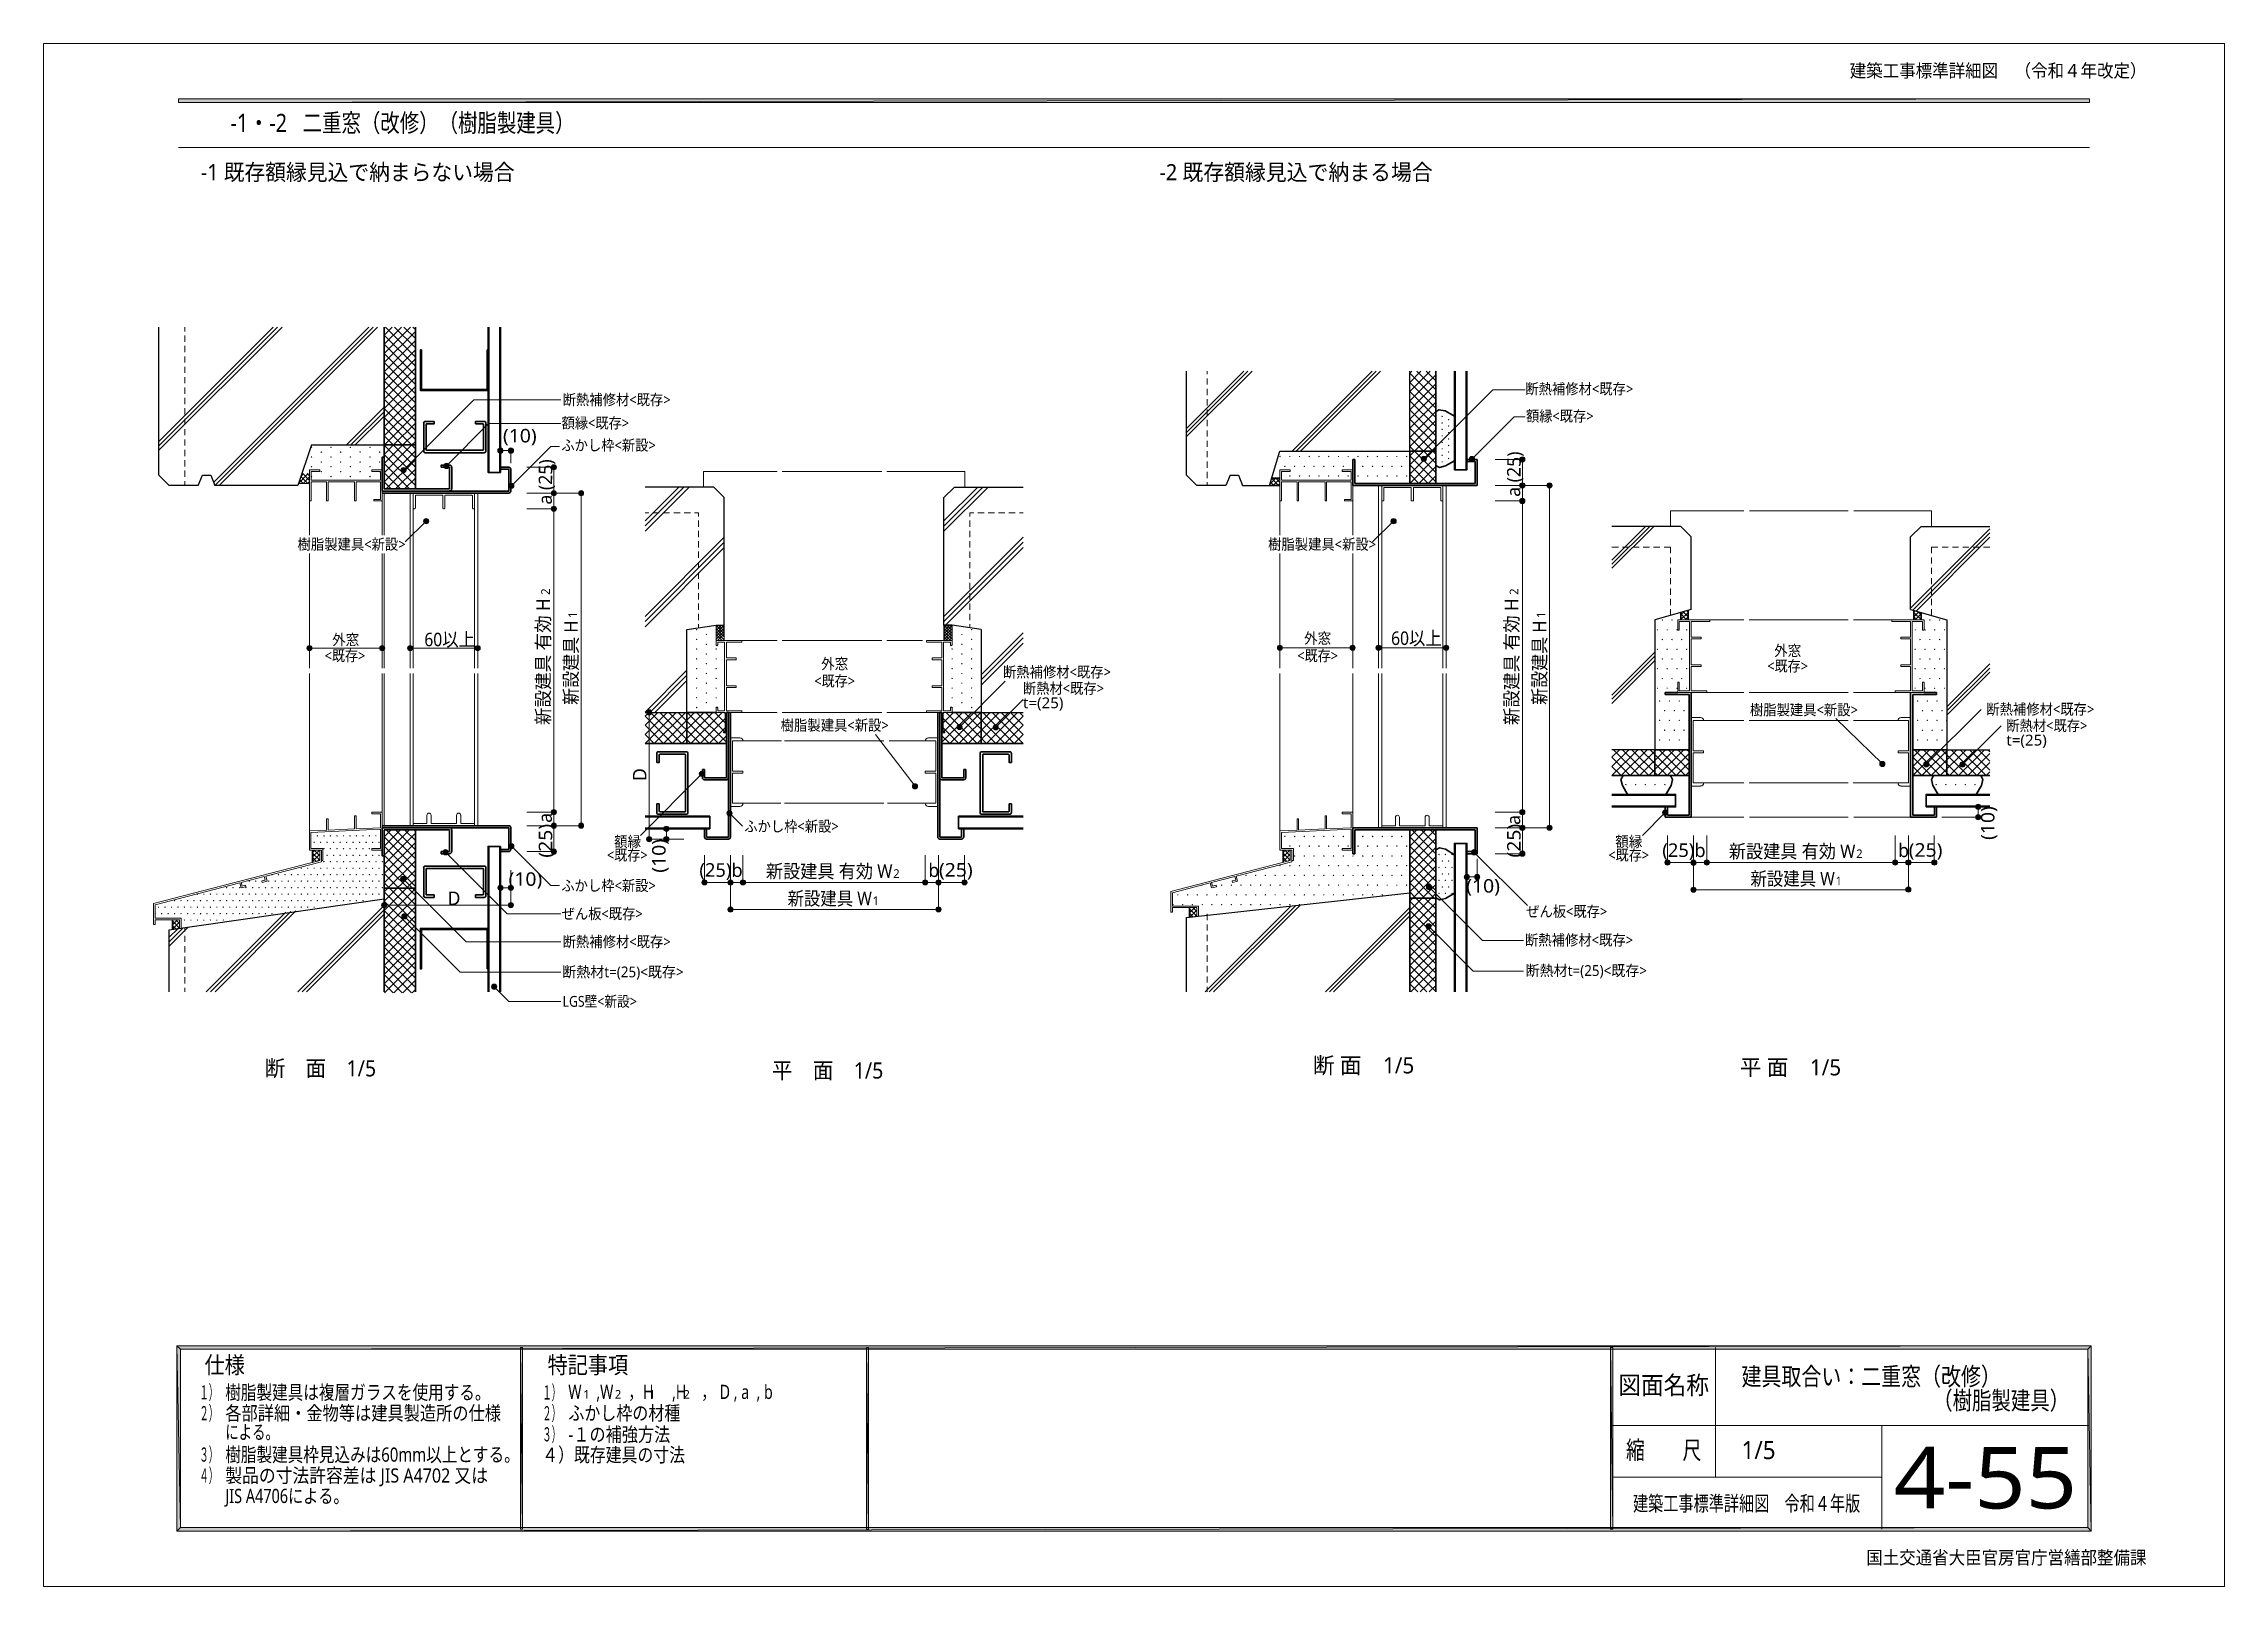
# Model space of a CAD drawing. Header units: millimetres. Extents: x 0 to 420, y 0 to 297.
import ezdxf
from ezdxf.enums import TextEntityAlignment as Align

# ---------------------------------------------------------------- set-up
doc = ezdxf.new("R2010")
doc.units = ezdxf.units.MM
doc.styles.add('kst32b', font='NotoSansJP-Variable.ttf')

msp = doc.modelspace()

# ---------------------------------------------------------------- texts
at = {"style": 'kst32b'}
for s, height, p, p2 in [('建築工事標準詳細図\u3000（令和４年改定）', 2.54, (348.01, 290.49), (405.16, 290.49)), ('-1・-2', 3.491, (36.17, 279.97), (47.08, 279.97)), ('二重窓（改修）（樹脂製建具）', 3.4908, (50.08, 279.97), (102.44, 279.97)), ('-1 既存額縁見込で納まらない場合', 3.1187, (30.46, 270.66), (90.88, 270.66)), ('-2 既存額縁見込で納まる場合', 3.1187, (215.07, 270.66), (267.7, 270.66)), ('断熱補修材<既存>', 2.079, (285.52, 229.47), (306.31, 229.47)), ('断熱補修材<既存>', 2.079, (100.14, 227.39), (120.93, 227.39)), ('(10)', 2.599, (88.65, 220.2), (95.14, 220.2)), ('額縁<既存>', 2.079, (99.95, 222.91), (112.94, 222.91)), ('額縁<既存>', 2.079, (285.67, 224.24), (298.66, 224.24)), ('ふかし枠<新設>', 2.079, (99.89, 218.63), (118.08, 218.63)), ('a (25)', 2.599, (98.07, 208.22), (98.17, 216.94)), ('a (25)', 2.599, (284.56, 209.72), (284.67, 218.44)), ('樹脂製建具<新設>', 2.079, (49.09, 199.56), (69.88, 199.56)), ('樹脂製建具<新設>', 2.079, (235.99, 199.56), (256.78, 199.56)), ('新設建具 有効 H', 2.599, (97.68, 165.8), (97.68, 190.16)), ('新設建具 有効 H', 2.599, (284.18, 165.8), (284.18, 190.16)), ('新設建具 H', 2.599, (103.04, 169.67), (103.04, 185.92)), ('新設建具 H', 2.599, (289.56, 169.67), (289.56, 185.92)), ('外窓', 2.079, (55.77, 181.19), (60.97, 181.19)), ('60以上', 2.599, (73.51, 180.97), (83.26, 180.97)), ('外窓', 2.079, (242.93, 181.46), (248.13, 181.46)), ('60以上', 2.599, (259.69, 181.21), (269.44, 181.21)), ('外窓', 2.079, (333.46, 179.09), (338.66, 179.09)), ('<既存>', 2.079, (54.33, 178.12), (62.13, 178.12)), ('外窓', 2.079, (149.94, 176.55), (155.14, 176.55)), ('断熱補修材<既存>', 2.079, (184.93, 174.98), (205.72, 174.98)), ('<既存>', 2.079, (241.64, 178.12), (249.44, 178.12)), ('<既存>', 2.079, (332.15, 176.13), (339.94, 176.13)), ('<既存>', 2.079, (148.63, 173.25), (156.43, 173.25)), ('断熱材<既存>', 2.079, (188.79, 171.83), (204.38, 171.83)), ('t=(25)', 2.079, (188.79, 169.04), (196.58, 169.04)), ('樹脂製建具<新設>', 2.079, (328.78, 167.68), (349.57, 167.68)), ('断熱補修材<既存>', 2.079, (374.31, 167.81), (395.1, 167.81)), ('樹脂製建具<新設>', 2.079, (142.13, 164.72), (162.93, 164.72)), ('t=(25)', 2.079, (378.16, 161.86), (385.96, 161.86)), ('断熱材<既存>', 2.079, (378.16, 164.66), (393.76, 164.66)), ('ふかし枠<新設>', 2.079, (135.11, 145.27), (153.3, 145.27)), ('(10)', 2.599, (375.88, 143.68), (375.88, 150.18)), ('(25)', 2.599, (98.13, 140.27), (98.13, 146.77)), ('額縁', 2.079, (110.05, 142.32), (115.24, 142.32)), ('(10)', 2.599, (119.97, 137.37), (119.97, 143.87)), ('(25)', 2.599, (284.63, 140.29), (284.63, 146.79)), ('額縁', 2.079, (302.87, 142.32), (308.07, 142.32)), ('(25)b', 2.599, (311.91, 140.44), (320.25, 140.38)), ('新設建具 有効 W', 2.599, (324.74, 140.19), (349.1, 140.19)), ('(25)', 2.599, (359.37, 140.46), (365.86, 140.46)), ('<既存>', 2.079, (108.69, 139.74), (116.49, 139.74)), ('(25)b', 2.599, (126.47, 136.63), (134.8, 136.55)), ('新設建具 有効 W', 2.599, (139.3, 136.36), (163.66, 136.36)), ('(25)', 2.599, (172.61, 136.63), (179.11, 136.63)), ('<既存>', 2.079, (301.54, 139.74), (309.34, 139.74)), ('(10)', 2.599, (89.73, 134.85), (96.22, 134.85)), ('ふかし枠<新設>', 2.079, (99.89, 133.86), (118.08, 133.86)), ('(10)', 2.599, (274.15, 133.54), (280.65, 133.54)), ('新設建具 W', 2.599, (328.89, 134.92), (345.13, 134.92)), ('ぜん板<既存>', 2.079, (99.95, 128.44), (115.54, 128.44)), ('新設建具 W', 2.599, (143.45, 131.11), (159.69, 131.11)), ('ぜん板<既存>', 2.079, (285.71, 128.88), (301.3, 128.88)), ('断熱補修材<既存>', 2.079, (100.14, 123.06), (120.93, 123.06)), ('断熱補修材<既存>', 2.079, (285.47, 123.38), (306.27, 123.38)), ('断熱材t=(25)<既存>', 2.0791, (100.05, 117.24), (123.45, 117.24)), ('断熱材t=(25)<既存>', 2.0791, (285.58, 117.5), (308.97, 117.5)), ('LGS壁<新設>', 2.079, (100.14, 111.57), (114.43, 111.57)), ('断\u3000面\u30001/5', 3.119, (42.78, 98.17), (64.22, 98.17)), ('平\u3000面\u30001/5', 3.119, (140.46, 97.75), (161.9, 97.75)), ('断 面\u30001/5', 3.119, (244.64, 98.74), (264.14, 98.74)), ('平 面\u30001/5', 3.119, (326.86, 98.36), (346.35, 98.36)), ('仕様', 3.273, (31.18, 40.98), (38.94, 40.98)), ('特記事項', 3.273, (97.24, 40.98), (112.76, 40.98)), ('建具取合い：二重窓（改修）', 3.4908, (327.17, 38.67), (377.11, 38.67)), ('１）', 2.728, (30.18, 35.98), (33.81, 35.98)), ('樹脂製建具は複層ガラスを使用する。', 2.7278, (35.18, 35.98), (86.25, 35.98)), ('１）', 2.728, (96.22, 35.96), (99.85, 35.96)), ('W\u3000,W\u3000，H\u3000 ,H\u3000， D , a  , b', 2.7278, (101.24, 36.07), (140.6, 36.07)), ('図面名称', 3.491, (303.45, 36.98), (320.9, 36.98)), ('（樹脂製建具）', 3.491, (364.08, 34.04), (390.26, 34.04)), ('２）', 2.728, (30.18, 31.98), (33.81, 31.98)), ('各部詳細・金物等は建具製造所の仕様', 2.7278, (35.18, 31.98), (88.27, 31.98)), ('２）', 2.728, (96.22, 31.96), (99.85, 31.96)), ('ふかし枠の材種', 2.728, (101.24, 32), (122.81, 32)), ('による。', 2.728, (35.18, 28.34), (45.5, 28.34)), ('３）', 2.728, (96.22, 27.9), (99.85, 27.9)), ('-１の補強方法', 2.728, (101.24, 27.88), (120.87, 27.88)), ('３）', 2.728, (30.18, 24), (33.81, 24)), ('樹脂製建具枠見込みは60mm以上とする。', 2.7278, (35.18, 24), (91.88, 24)), ('４）既存建具の寸法', 2.728, (96.22, 23.96), (123.71, 23.94)), ('縮\u3000\u3000尺', 3.491, (304.91, 24.49), (319.43, 24.49)), ('1/5', 3.491, (327.17, 24.49), (333.72, 24.49)), ('4-55', 11.831, (356.51, 14.99), (391.8, 14.99)), ('４）', 2.728, (30.18, 19.98), (33.81, 19.98)), ('製品の寸法許容差は JIS A4702 又は', 2.7278, (35.18, 19.98), (85.77, 19.98)), ('JIS A4706による。', 2.7278, (35.18, 16.04), (58.91, 16.04)), ('建築工事標準詳細図\u3000令和４年版', 2.919, (306.26, 14.5), (350.04, 14.5)), ('国土交通省大臣官房官庁営繕部整備課', 2.54, (351.18, 4.27), (405.16, 4.27))]:
    msp.add_text(s, height=height, dxfattribs=at).set_placement(p, p2, align=Align.FIT)
for s, height, p in [('2', 1.66, (97.68, 190.86)), ('2', 1.66, (284.18, 190.86)), ('1', 1.66, (102.91, 186.41)), ('1', 1.66, (289.41, 186.41)), ('D', 2.6, (116.29, 155.02)), ('a', 2.6, (98.07, 146.98)), ('a', 2.6, (284.56, 146.58))]:
    msp.add_text(s, height=height, rotation=90, dxfattribs=at).set_placement(p)
for s, height, p in [('b', 2.6, (357.34, 140.38)), ('b', 2.6, (170.58, 136.55)), ('2', 1.66, (349.25, 140.19)), ('2', 1.66, (163.81, 136.38)), ('1', 1.66, (345.27, 134.96)), ('D', 2.6, (77.98, 131.15)), ('1', 1.66, (159.83, 131.15)), ('2', 1.66, (110.19, 36.13)), ('2', 1.66, (123.4, 36.13)), ('1', 1.66, (104.1, 36.11)), ('1', 1.66, (116.76, 36.11))]:
    msp.add_text(s, height=height, dxfattribs=at).set_placement(p)

# ---------------------------------------------------------------- hatches: boundary and pattern name
h = msp.add_hatch(color=7)
h.paths.add_polyline_path([(394.17, 285.62), (394.17, 286.32), (26.18, 285.62), (394.17, 285.62)])
h.paths.add_polyline_path([(394.17, 286.32), (26.18, 285.62), (26.18, 286.32), (394.17, 286.32)])
for points in [[(269.52, 225.26), (269.49, 225.23), (269.47, 225.21), (269.49, 225.19), (269.52, 225.17), (269.54, 225.19), (269.56, 225.21), (269.54, 225.23), (269.52, 225.26)], [(269.52, 224.01), (269.49, 223.99), (269.47, 223.96), (269.49, 223.94), (269.52, 223.92), (269.54, 223.94), (269.56, 223.96), (269.54, 223.99), (269.52, 224.01)], [(269.52, 222.76), (269.49, 222.74), (269.47, 222.72), (269.49, 222.69), (269.52, 222.67), (269.54, 222.69), (269.56, 222.72), (269.54, 222.74), (269.52, 222.76)], [(270.76, 225.89), (270.74, 225.87), (270.72, 225.85), (270.74, 225.83), (270.76, 225.81), (270.79, 225.83), (270.81, 225.85), (270.79, 225.87), (270.76, 225.89)], [(270.76, 224.64), (270.74, 224.62), (270.72, 224.6), (270.74, 224.58), (270.76, 224.56), (270.79, 224.58), (270.81, 224.6), (270.79, 224.62), (270.76, 224.64)], [(270.76, 223.39), (270.74, 223.37), (270.72, 223.35), (270.74, 223.33), (270.76, 223.31), (270.79, 223.33), (270.81, 223.35), (270.79, 223.37), (270.76, 223.39)], [(51.77, 219.31), (51.75, 219.29), (51.73, 219.27), (51.75, 219.24), (51.77, 219.22), (51.79, 219.24), (51.82, 219.27), (51.79, 219.29), (51.77, 219.31)], [(55.52, 219.31), (55.5, 219.29), (55.48, 219.27), (55.5, 219.24), (55.52, 219.22), (55.54, 219.24), (55.56, 219.27), (55.54, 219.29), (55.52, 219.31)], [(59.27, 219.31), (59.25, 219.29), (59.22, 219.27), (59.25, 219.24), (59.27, 219.22), (59.29, 219.24), (59.31, 219.27), (59.29, 219.29), (59.27, 219.31)], [(63.03, 219.31), (63.01, 219.29), (62.99, 219.27), (63.01, 219.24), (63.03, 219.22), (63.06, 219.24), (63.08, 219.27), (63.06, 219.29), (63.03, 219.31)], [(88.37, 219.1), (88.18, 219.14), (88.18, 218.63), (88.37, 219.1)], [(89.98, 218.14), (90.17, 218.12), (90.17, 218.63), (89.98, 218.14)], [(269.52, 221.51), (269.49, 221.49), (269.47, 221.47), (269.49, 221.45), (269.52, 221.42), (269.54, 221.45), (269.56, 221.47), (269.54, 221.49), (269.52, 221.51)], [(269.52, 220.26), (269.49, 220.24), (269.47, 220.22), (269.49, 220.2), (269.52, 220.18), (269.54, 220.2), (269.56, 220.22), (269.54, 220.24), (269.52, 220.26)], [(269.52, 219.01), (269.49, 218.99), (269.47, 218.97), (269.49, 218.95), (269.52, 218.93), (269.54, 218.95), (269.56, 218.97), (269.54, 218.99), (269.52, 219.01)], [(270.76, 222.14), (270.74, 222.12), (270.72, 222.1), (270.74, 222.08), (270.76, 222.06), (270.79, 222.08), (270.81, 222.1), (270.79, 222.12), (270.76, 222.14)], [(270.76, 220.9), (270.74, 220.87), (270.72, 220.85), (270.74, 220.83), (270.76, 220.81), (270.79, 220.83), (270.81, 220.85), (270.79, 220.87), (270.76, 220.9)], [(270.76, 219.65), (270.74, 219.63), (270.72, 219.6), (270.74, 219.58), (270.76, 219.56), (270.79, 219.58), (270.81, 219.6), (270.79, 219.63), (270.76, 219.65)], [(270.76, 218.4), (270.74, 218.38), (270.72, 218.36), (270.74, 218.33), (270.76, 218.31), (270.79, 218.33), (270.81, 218.36), (270.79, 218.38), (270.76, 218.4)], [(51.77, 217.45), (51.75, 217.42), (51.73, 217.4), (51.75, 217.38), (51.77, 217.36), (51.79, 217.38), (51.82, 217.4), (51.79, 217.42), (51.77, 217.45)], [(51.77, 215.56), (51.75, 215.54), (51.73, 215.52), (51.75, 215.5), (51.77, 215.48), (51.79, 215.5), (51.82, 215.52), (51.79, 215.54), (51.77, 215.56)], [(53.66, 218.38), (53.64, 218.36), (53.62, 218.33), (53.64, 218.31), (53.66, 218.29), (53.68, 218.31), (53.7, 218.33), (53.68, 218.36), (53.66, 218.38)], [(53.66, 216.49), (53.64, 216.47), (53.62, 216.45), (53.64, 216.43), (53.66, 216.41), (53.68, 216.43), (53.7, 216.45), (53.68, 216.47), (53.66, 216.49)], [(53.66, 214.63), (53.64, 214.61), (53.62, 214.59), (53.64, 214.57), (53.66, 214.55), (53.68, 214.57), (53.7, 214.59), (53.68, 214.61), (53.66, 214.63)], [(55.52, 217.45), (55.5, 217.42), (55.48, 217.4), (55.5, 217.38), (55.52, 217.36), (55.54, 217.38), (55.56, 217.4), (55.54, 217.42), (55.52, 217.45)], [(55.52, 215.56), (55.5, 215.54), (55.48, 215.52), (55.5, 215.5), (55.52, 215.48), (55.54, 215.5), (55.56, 215.52), (55.54, 215.54), (55.52, 215.56)], [(57.4, 218.38), (57.38, 218.36), (57.36, 218.33), (57.38, 218.31), (57.4, 218.29), (57.43, 218.31), (57.45, 218.33), (57.43, 218.36), (57.4, 218.38)], [(57.4, 216.49), (57.38, 216.47), (57.36, 216.45), (57.38, 216.43), (57.4, 216.41), (57.43, 216.43), (57.45, 216.45), (57.43, 216.47), (57.4, 216.49)], [(57.4, 214.63), (57.38, 214.61), (57.36, 214.59), (57.38, 214.57), (57.4, 214.55), (57.43, 214.57), (57.45, 214.59), (57.43, 214.61), (57.4, 214.63)], [(59.27, 217.45), (59.25, 217.42), (59.22, 217.4), (59.25, 217.38), (59.27, 217.36), (59.29, 217.38), (59.31, 217.4), (59.29, 217.42), (59.27, 217.45)], [(59.27, 215.56), (59.25, 215.54), (59.22, 215.52), (59.25, 215.5), (59.27, 215.48), (59.29, 215.5), (59.31, 215.52), (59.29, 215.54), (59.27, 215.56)], [(61.15, 218.38), (61.13, 218.36), (61.11, 218.33), (61.13, 218.31), (61.15, 218.29), (61.17, 218.31), (61.19, 218.33), (61.17, 218.36), (61.15, 218.38)], [(61.15, 216.49), (61.13, 216.47), (61.11, 216.45), (61.13, 216.43), (61.15, 216.41), (61.17, 216.43), (61.19, 216.45), (61.17, 216.47), (61.15, 216.49)], [(61.15, 214.63), (61.13, 214.61), (61.11, 214.59), (61.13, 214.57), (61.15, 214.55), (61.17, 214.57), (61.19, 214.59), (61.17, 214.61), (61.15, 214.63)], [(63.03, 217.45), (63.01, 217.42), (62.99, 217.4), (63.01, 217.38), (63.03, 217.36), (63.06, 217.38), (63.08, 217.4), (63.06, 217.42), (63.03, 217.45)], [(63.03, 215.56), (63.01, 215.54), (62.99, 215.52), (63.01, 215.5), (63.03, 215.48), (63.06, 215.5), (63.08, 215.52), (63.06, 215.54), (63.03, 215.56)], [(64.9, 218.38), (64.88, 218.36), (64.85, 218.33), (64.88, 218.31), (64.9, 218.29), (64.92, 218.31), (64.94, 218.33), (64.92, 218.36), (64.9, 218.38)], [(64.9, 216.49), (64.88, 216.47), (64.85, 216.45), (64.88, 216.43), (64.9, 216.41), (64.92, 216.43), (64.94, 216.45), (64.92, 216.47), (64.9, 216.49)], [(64.9, 214.63), (64.88, 214.61), (64.85, 214.59), (64.88, 214.57), (64.9, 214.55), (64.92, 214.57), (64.94, 214.59), (64.92, 214.61), (64.9, 214.63)], [(69.68, 215.33), (69.49, 215.37), (69.49, 214.86), (69.68, 215.33)], [(77.3, 215.48), (77.41, 215.31), (77.77, 215.67), (77.3, 215.48)], [(88.18, 215.07), (88.16, 215.05), (88.14, 215.03), (88.16, 215.01), (88.18, 214.99), (88.2, 215.01), (88.22, 215.03), (88.2, 215.05), (88.18, 215.07)], [(98.26, 214.97), (98.45, 214.93), (98.45, 215.43), (98.26, 214.97)], [(238.29, 217.53), (238.27, 217.51), (238.25, 217.49), (238.27, 217.47), (238.29, 217.45), (238.32, 217.47), (238.34, 217.49), (238.32, 217.51), (238.29, 217.53)], [(239.23, 215.65), (239.2, 215.62), (239.18, 215.6), (239.2, 215.58), (239.23, 215.56), (239.25, 215.58), (239.27, 215.6), (239.25, 215.62), (239.23, 215.65)], [(240.18, 217.53), (240.16, 217.51), (240.14, 217.49), (240.16, 217.47), (240.18, 217.45), (240.2, 217.47), (240.22, 217.49), (240.2, 217.51), (240.18, 217.53)], [(241.11, 215.65), (241.09, 215.62), (241.07, 215.6), (241.09, 215.58), (241.11, 215.56), (241.13, 215.58), (241.15, 215.6), (241.13, 215.62), (241.11, 215.65)], [(242.04, 217.53), (242.02, 217.51), (242, 217.49), (242.02, 217.47), (242.04, 217.45), (242.06, 217.47), (242.08, 217.49), (242.06, 217.51), (242.04, 217.53)], [(242.99, 215.65), (242.97, 215.62), (242.95, 215.6), (242.97, 215.58), (242.99, 215.56), (243.01, 215.58), (243.04, 215.6), (243.01, 215.62), (242.99, 215.65)], [(243.92, 217.53), (243.9, 217.51), (243.88, 217.49), (243.9, 217.47), (243.92, 217.45), (243.95, 217.47), (243.97, 217.49), (243.95, 217.51), (243.92, 217.53)], [(244.86, 215.65), (244.83, 215.62), (244.81, 215.6), (244.83, 215.58), (244.86, 215.56), (244.88, 215.58), (244.9, 215.6), (244.88, 215.62), (244.86, 215.65)], [(245.81, 217.53), (245.79, 217.51), (245.77, 217.49), (245.79, 217.47), (245.81, 217.45), (245.83, 217.47), (245.85, 217.49), (245.83, 217.51), (245.81, 217.53)], [(246.74, 215.65), (246.72, 215.62), (246.7, 215.6), (246.72, 215.58), (246.74, 215.56), (246.76, 215.58), (246.78, 215.6), (246.76, 215.62), (246.74, 215.65)], [(247.67, 217.53), (247.65, 217.51), (247.63, 217.49), (247.65, 217.47), (247.67, 217.45), (247.69, 217.47), (247.71, 217.49), (247.69, 217.51), (247.67, 217.53)], [(248.6, 215.65), (248.58, 215.62), (248.56, 215.6), (248.58, 215.58), (248.6, 215.56), (248.62, 215.58), (248.64, 215.6), (248.62, 215.62), (248.6, 215.65)], [(249.56, 217.53), (249.53, 217.51), (249.51, 217.49), (249.53, 217.47), (249.56, 217.45), (249.58, 217.47), (249.6, 217.49), (249.58, 217.51), (249.56, 217.53)], [(250.49, 215.65), (250.47, 215.62), (250.44, 215.6), (250.47, 215.58), (250.49, 215.56), (250.51, 215.58), (250.53, 215.6), (250.51, 215.62), (250.49, 215.65)], [(251.42, 217.53), (251.4, 217.51), (251.38, 217.49), (251.4, 217.47), (251.42, 217.45), (251.44, 217.47), (251.46, 217.49), (251.44, 217.51), (251.42, 217.53)], [(253.3, 217.53), (253.28, 217.51), (253.26, 217.49), (253.28, 217.47), (253.3, 217.45), (253.32, 217.47), (253.34, 217.49), (253.32, 217.51), (253.3, 217.53)], [(254.23, 215.65), (254.21, 215.62), (254.19, 215.6), (254.21, 215.58), (254.23, 215.56), (254.25, 215.58), (254.28, 215.6), (254.25, 215.62), (254.23, 215.65)], [(255.16, 217.53), (255.14, 217.51), (255.12, 217.49), (255.14, 217.47), (255.16, 217.45), (255.19, 217.47), (255.21, 217.49), (255.19, 217.51), (255.16, 217.53)], [(256.12, 215.65), (256.1, 215.62), (256.07, 215.6), (256.1, 215.58), (256.12, 215.56), (256.14, 215.58), (256.16, 215.6), (256.14, 215.62), (256.12, 215.65)], [(257.05, 217.53), (257.03, 217.51), (257.01, 217.49), (257.03, 217.47), (257.05, 217.45), (257.07, 217.47), (257.09, 217.49), (257.07, 217.51), (257.05, 217.53)], [(257.98, 215.65), (257.96, 215.62), (257.94, 215.6), (257.96, 215.58), (257.98, 215.56), (258, 215.58), (258.02, 215.6), (258, 215.62), (257.98, 215.65)], [(258.93, 217.53), (258.91, 217.51), (258.89, 217.49), (258.91, 217.47), (258.93, 217.45), (258.95, 217.47), (258.97, 217.49), (258.95, 217.51), (258.93, 217.53)], [(259.86, 215.65), (259.84, 215.62), (259.82, 215.6), (259.84, 215.58), (259.86, 215.56), (259.88, 215.58), (259.91, 215.6), (259.88, 215.62), (259.86, 215.65)], [(260.79, 217.53), (260.77, 217.51), (260.75, 217.49), (260.77, 217.47), (260.79, 217.45), (260.82, 217.47), (260.84, 217.49), (260.82, 217.51), (260.79, 217.53)], [(261.73, 215.65), (261.7, 215.62), (261.68, 215.6), (261.7, 215.58), (261.73, 215.56), (261.75, 215.58), (261.77, 215.6), (261.75, 215.62), (261.73, 215.65)], [(262.68, 217.53), (262.66, 217.51), (262.64, 217.49), (262.66, 217.47), (262.68, 217.45), (262.7, 217.47), (262.72, 217.49), (262.7, 217.51), (262.68, 217.53)], [(266.17, 217.51), (265.98, 217.53), (265.98, 217.04), (266.17, 217.51)], [(269.52, 217.76), (269.49, 217.74), (269.47, 217.72), (269.49, 217.7), (269.52, 217.68), (269.54, 217.7), (269.56, 217.72), (269.54, 217.74), (269.52, 217.76)], [(269.52, 216.51), (269.49, 216.49), (269.47, 216.47), (269.49, 216.45), (269.52, 216.43), (269.54, 216.45), (269.56, 216.47), (269.54, 216.49), (269.52, 216.51)], [(270.76, 217.15), (270.74, 217.13), (270.72, 217.11), (270.74, 217.09), (270.76, 217.06), (270.79, 217.09), (270.81, 217.11), (270.79, 217.13), (270.76, 217.15)], [(274.79, 216.81), (274.89, 216.64), (275.25, 217), (274.79, 216.81)], [(284.76, 216.47), (284.97, 216.43), (284.97, 216.94), (284.76, 216.47)], [(51.77, 213.68), (51.75, 213.66), (51.73, 213.64), (51.75, 213.61), (51.77, 213.59), (51.79, 213.61), (51.82, 213.64), (51.79, 213.66), (51.77, 213.68)], [(55.52, 213.68), (55.5, 213.66), (55.48, 213.64), (55.5, 213.61), (55.52, 213.59), (55.54, 213.61), (55.56, 213.64), (55.54, 213.66), (55.52, 213.68)], [(59.27, 213.68), (59.25, 213.66), (59.22, 213.64), (59.25, 213.61), (59.27, 213.59), (59.29, 213.61), (59.31, 213.64), (59.29, 213.66), (59.27, 213.68)], [(63.03, 213.68), (63.01, 213.66), (62.99, 213.64), (63.01, 213.61), (63.03, 213.59), (63.06, 213.61), (63.08, 213.64), (63.06, 213.66), (63.03, 213.68)], [(89.81, 211.67), (89.92, 211.52), (90.28, 211.86), (89.81, 211.67)], [(98.26, 209.97), (98.45, 209.93), (98.45, 210.44), (98.26, 209.97)], [(103.51, 209.97), (103.7, 209.93), (103.7, 210.44), (103.51, 209.97)], [(240.18, 213.78), (240.16, 213.76), (240.14, 213.74), (240.16, 213.72), (240.18, 213.7), (240.2, 213.72), (240.22, 213.74), (240.2, 213.76), (240.18, 213.78)], [(242.04, 213.78), (242.02, 213.76), (242, 213.74), (242.02, 213.72), (242.04, 213.7), (242.06, 213.72), (242.08, 213.74), (242.06, 213.76), (242.04, 213.78)], [(243.92, 213.78), (243.9, 213.76), (243.88, 213.74), (243.9, 213.72), (243.92, 213.7), (243.95, 213.72), (243.97, 213.74), (243.95, 213.76), (243.92, 213.78)], [(245.81, 213.78), (245.79, 213.76), (245.77, 213.74), (245.79, 213.72), (245.81, 213.7), (245.83, 213.72), (245.85, 213.74), (245.83, 213.76), (245.81, 213.78)], [(247.67, 213.78), (247.65, 213.76), (247.63, 213.74), (247.65, 213.72), (247.67, 213.7), (247.69, 213.72), (247.71, 213.74), (247.69, 213.76), (247.67, 213.78)], [(249.56, 213.78), (249.53, 213.76), (249.51, 213.74), (249.53, 213.72), (249.56, 213.7), (249.58, 213.72), (249.6, 213.74), (249.58, 213.76), (249.56, 213.78)], [(251.42, 213.78), (251.4, 213.76), (251.38, 213.74), (251.4, 213.72), (251.42, 213.7), (251.44, 213.72), (251.46, 213.74), (251.44, 213.76), (251.42, 213.78)], [(253.3, 213.78), (253.28, 213.76), (253.26, 213.74), (253.28, 213.72), (253.3, 213.7), (253.32, 213.72), (253.34, 213.74), (253.32, 213.76), (253.3, 213.78)], [(255.16, 213.78), (255.14, 213.76), (255.12, 213.74), (255.14, 213.72), (255.16, 213.7), (255.19, 213.72), (255.21, 213.74), (255.19, 213.76), (255.16, 213.78)], [(257.05, 213.78), (257.03, 213.76), (257.01, 213.74), (257.03, 213.72), (257.05, 213.7), (257.07, 213.72), (257.09, 213.74), (257.07, 213.76), (257.05, 213.78)], [(258.93, 213.78), (258.91, 213.76), (258.89, 213.74), (258.91, 213.72), (258.93, 213.7), (258.95, 213.72), (258.97, 213.74), (258.95, 213.76), (258.93, 213.78)], [(260.79, 213.78), (260.77, 213.76), (260.75, 213.74), (260.77, 213.72), (260.79, 213.7), (260.82, 213.72), (260.84, 213.74), (260.82, 213.76), (260.79, 213.78)], [(262.68, 213.78), (262.66, 213.76), (262.64, 213.74), (262.66, 213.72), (262.68, 213.7), (262.7, 213.72), (262.72, 213.74), (262.7, 213.76), (262.68, 213.78)], [(284.76, 211.45), (284.97, 211.43), (284.97, 211.92), (284.76, 211.45)], [(290, 211.45), (290.19, 211.43), (290.19, 211.92), (290, 211.45)], [(98.26, 206.97), (98.45, 206.93), (98.45, 207.43), (98.26, 206.97)], [(284.76, 208.47), (284.97, 208.43), (284.97, 208.94), (284.76, 208.47)], [(73.41, 204.85), (73.51, 204.68), (73.85, 205.04), (73.41, 204.85)], [(259.69, 204.85), (259.8, 204.68), (260.16, 205.04), (259.69, 204.85)], [(311.91, 186.05), (311.89, 186.03), (311.87, 186.01), (311.89, 185.99), (311.91, 185.97), (311.93, 185.99), (311.95, 186.01), (311.93, 186.03), (311.91, 186.05)], [(313.77, 186.05), (313.75, 186.03), (313.73, 186.01), (313.75, 185.99), (313.77, 185.97), (313.8, 185.99), (313.82, 186.01), (313.8, 186.03), (313.77, 186.05)], [(363.43, 186.05), (363.41, 186.03), (363.39, 186.01), (363.41, 185.99), (363.43, 185.97), (363.45, 185.99), (363.47, 186.01), (363.45, 186.03), (363.43, 186.05)], [(365.32, 186.05), (365.29, 186.03), (365.27, 186.01), (365.29, 185.99), (365.32, 185.97), (365.34, 185.99), (365.36, 186.01), (365.34, 186.03), (365.32, 186.05)], [(51.2, 180.15), (51.39, 180.11), (51.39, 180.62), (51.2, 180.15)], [(65.19, 180.15), (65.38, 180.11), (65.38, 180.62), (65.19, 180.15)], [(70.59, 180.15), (70.78, 180.11), (70.78, 180.62), (70.59, 180.15)], [(83.59, 180.15), (83.78, 180.11), (83.78, 180.62), (83.59, 180.15)], [(125.94, 184.21), (125.92, 184.19), (125.9, 184.17), (125.92, 184.15), (125.94, 184.13), (125.96, 184.15), (125.98, 184.17), (125.96, 184.19), (125.94, 184.21)], [(125.94, 182.33), (125.92, 182.31), (125.9, 182.29), (125.92, 182.27), (125.94, 182.24), (125.96, 182.27), (125.98, 182.29), (125.96, 182.31), (125.94, 182.33)], [(127.83, 183.28), (127.8, 183.26), (127.78, 183.24), (127.8, 183.22), (127.83, 183.2), (127.85, 183.22), (127.87, 183.24), (127.85, 183.26), (127.83, 183.28)], [(127.83, 181.4), (127.8, 181.38), (127.78, 181.36), (127.8, 181.33), (127.83, 181.31), (127.85, 181.33), (127.87, 181.36), (127.85, 181.38), (127.83, 181.4)], [(129.71, 184.21), (129.69, 184.19), (129.67, 184.17), (129.69, 184.15), (129.71, 184.13), (129.73, 184.15), (129.75, 184.17), (129.73, 184.19), (129.71, 184.21)], [(129.71, 182.33), (129.69, 182.31), (129.67, 182.29), (129.69, 182.27), (129.71, 182.24), (129.73, 182.27), (129.75, 182.29), (129.73, 182.31), (129.71, 182.33)], [(175.15, 184.21), (175.13, 184.19), (175.11, 184.17), (175.13, 184.15), (175.15, 184.13), (175.18, 184.15), (175.2, 184.17), (175.18, 184.19), (175.15, 184.21)], [(175.15, 182.33), (175.13, 182.31), (175.11, 182.29), (175.13, 182.27), (175.15, 182.24), (175.18, 182.27), (175.2, 182.29), (175.18, 182.31), (175.15, 182.33)], [(177.02, 183.28), (177, 183.26), (176.97, 183.24), (177, 183.22), (177.02, 183.2), (177.04, 183.22), (177.06, 183.24), (177.04, 183.26), (177.02, 183.28)], [(177.02, 181.4), (177, 181.38), (176.97, 181.36), (177, 181.33), (177.02, 181.31), (177.04, 181.33), (177.06, 181.36), (177.04, 181.38), (177.02, 181.4)], [(178.9, 184.21), (178.88, 184.19), (178.86, 184.17), (178.88, 184.15), (178.9, 184.13), (178.92, 184.15), (178.94, 184.17), (178.92, 184.19), (178.9, 184.21)], [(178.9, 182.33), (178.88, 182.31), (178.86, 182.29), (178.88, 182.27), (178.9, 182.24), (178.92, 182.27), (178.94, 182.29), (178.92, 182.31), (178.9, 182.33)], [(238.08, 180.19), (238.27, 180.17), (238.27, 180.66), (238.08, 180.19)], [(252.09, 180.19), (252.29, 180.17), (252.29, 180.66), (252.09, 180.19)], [(257.09, 180.19), (257.28, 180.17), (257.28, 180.66), (257.09, 180.19)], [(270.09, 180.19), (270.28, 180.17), (270.28, 180.66), (270.09, 180.19)], [(310.98, 184.17), (310.96, 184.15), (310.94, 184.13), (310.96, 184.11), (310.98, 184.09), (311, 184.11), (311.02, 184.13), (311, 184.15), (310.98, 184.17)], [(311.91, 182.31), (311.89, 182.29), (311.87, 182.27), (311.89, 182.24), (311.91, 182.22), (311.93, 182.24), (311.95, 182.27), (311.93, 182.29), (311.91, 182.31)], [(312.84, 184.17), (312.82, 184.15), (312.8, 184.13), (312.82, 184.11), (312.84, 184.09), (312.86, 184.11), (312.89, 184.13), (312.86, 184.15), (312.84, 184.17)], [(313.77, 182.31), (313.75, 182.29), (313.73, 182.27), (313.75, 182.24), (313.77, 182.22), (313.8, 182.24), (313.82, 182.27), (313.8, 182.29), (313.77, 182.31)], [(314.73, 184.17), (314.71, 184.15), (314.68, 184.13), (314.71, 184.11), (314.73, 184.09), (314.75, 184.11), (314.77, 184.13), (314.75, 184.15), (314.73, 184.17)], [(315.66, 182.31), (315.64, 182.29), (315.62, 182.27), (315.64, 182.24), (315.66, 182.22), (315.68, 182.24), (315.7, 182.27), (315.68, 182.29), (315.66, 182.31)], [(316.59, 184.17), (316.57, 184.15), (316.55, 184.13), (316.57, 184.11), (316.59, 184.09), (316.61, 184.11), (316.63, 184.13), (316.61, 184.15), (316.59, 184.17)], [(360.62, 184.17), (360.6, 184.15), (360.57, 184.13), (360.6, 184.11), (360.62, 184.09), (360.64, 184.11), (360.66, 184.13), (360.64, 184.15), (360.62, 184.17)], [(361.55, 182.31), (361.53, 182.29), (361.51, 182.27), (361.53, 182.24), (361.55, 182.22), (361.57, 182.24), (361.59, 182.27), (361.57, 182.29), (361.55, 182.31)], [(362.5, 184.17), (362.48, 184.15), (362.46, 184.13), (362.48, 184.11), (362.5, 184.09), (362.52, 184.11), (362.54, 184.13), (362.52, 184.15), (362.5, 184.17)], [(363.43, 182.31), (363.41, 182.29), (363.39, 182.27), (363.41, 182.24), (363.43, 182.22), (363.45, 182.24), (363.47, 182.27), (363.45, 182.29), (363.43, 182.31)], [(364.36, 184.17), (364.34, 184.15), (364.32, 184.13), (364.34, 184.11), (364.36, 184.09), (364.38, 184.11), (364.41, 184.13), (364.38, 184.15), (364.36, 184.17)], [(365.32, 182.31), (365.29, 182.29), (365.27, 182.27), (365.29, 182.24), (365.32, 182.22), (365.34, 182.24), (365.36, 182.27), (365.34, 182.29), (365.32, 182.31)], [(366.25, 184.17), (366.23, 184.15), (366.2, 184.13), (366.23, 184.11), (366.25, 184.09), (366.27, 184.11), (366.29, 184.13), (366.27, 184.15), (366.25, 184.17)], [(125.94, 180.47), (125.92, 180.45), (125.9, 180.42), (125.92, 180.4), (125.94, 180.38), (125.96, 180.4), (125.98, 180.42), (125.96, 180.45), (125.94, 180.47)], [(125.94, 178.58), (125.92, 178.56), (125.9, 178.54), (125.92, 178.52), (125.94, 178.5), (125.96, 178.52), (125.98, 178.54), (125.96, 178.56), (125.94, 178.58)], [(125.94, 176.7), (125.92, 176.68), (125.9, 176.66), (125.92, 176.64), (125.94, 176.61), (125.96, 176.64), (125.98, 176.66), (125.96, 176.68), (125.94, 176.7)], [(127.83, 179.51), (127.8, 179.49), (127.78, 179.47), (127.8, 179.45), (127.83, 179.43), (127.85, 179.45), (127.87, 179.47), (127.85, 179.49), (127.83, 179.51)], [(127.83, 177.65), (127.8, 177.63), (127.78, 177.61), (127.8, 177.59), (127.83, 177.57), (127.85, 177.59), (127.87, 177.61), (127.85, 177.63), (127.83, 177.65)], [(129.71, 180.47), (129.69, 180.45), (129.67, 180.42), (129.69, 180.4), (129.71, 180.38), (129.73, 180.4), (129.75, 180.42), (129.73, 180.45), (129.71, 180.47)], [(129.71, 178.58), (129.69, 178.56), (129.67, 178.54), (129.69, 178.52), (129.71, 178.5), (129.73, 178.52), (129.75, 178.54), (129.73, 178.56), (129.71, 178.58)], [(129.71, 176.7), (129.69, 176.68), (129.67, 176.66), (129.69, 176.64), (129.71, 176.61), (129.73, 176.64), (129.75, 176.66), (129.73, 176.68), (129.71, 176.7)], [(175.15, 180.47), (175.13, 180.45), (175.11, 180.42), (175.13, 180.4), (175.15, 180.38), (175.18, 180.4), (175.2, 180.42), (175.18, 180.45), (175.15, 180.47)], [(175.15, 178.58), (175.13, 178.56), (175.11, 178.54), (175.13, 178.52), (175.15, 178.5), (175.18, 178.52), (175.2, 178.54), (175.18, 178.56), (175.15, 178.58)], [(175.15, 176.7), (175.13, 176.68), (175.11, 176.66), (175.13, 176.64), (175.15, 176.61), (175.18, 176.64), (175.2, 176.66), (175.18, 176.68), (175.15, 176.7)], [(177.02, 179.51), (177, 179.49), (176.97, 179.47), (177, 179.45), (177.02, 179.43), (177.04, 179.45), (177.06, 179.47), (177.04, 179.49), (177.02, 179.51)], [(177.02, 177.65), (177, 177.63), (176.97, 177.61), (177, 177.59), (177.02, 177.57), (177.04, 177.59), (177.06, 177.61), (177.04, 177.63), (177.02, 177.65)], [(178.9, 180.47), (178.88, 180.45), (178.86, 180.42), (178.88, 180.4), (178.9, 180.38), (178.92, 180.4), (178.94, 180.42), (178.92, 180.45), (178.9, 180.47)], [(178.9, 178.58), (178.88, 178.56), (178.86, 178.54), (178.88, 178.52), (178.9, 178.5), (178.92, 178.52), (178.94, 178.54), (178.92, 178.56), (178.9, 178.58)], [(178.9, 176.7), (178.88, 176.68), (178.86, 176.66), (178.88, 176.64), (178.9, 176.61), (178.92, 176.64), (178.94, 176.66), (178.92, 176.68), (178.9, 176.7)], [(310.98, 180.42), (310.96, 180.4), (310.94, 180.38), (310.96, 180.36), (310.98, 180.34), (311, 180.36), (311.02, 180.38), (311, 180.4), (310.98, 180.42)], [(310.98, 176.68), (310.96, 176.66), (310.94, 176.64), (310.96, 176.61), (310.98, 176.59), (311, 176.61), (311.02, 176.64), (311, 176.66), (310.98, 176.68)], [(311.91, 178.56), (311.89, 178.54), (311.87, 178.52), (311.89, 178.5), (311.91, 178.48), (311.93, 178.5), (311.95, 178.52), (311.93, 178.54), (311.91, 178.56)], [(312.84, 180.42), (312.82, 180.4), (312.8, 180.38), (312.82, 180.36), (312.84, 180.34), (312.86, 180.36), (312.89, 180.38), (312.86, 180.4), (312.84, 180.42)], [(312.84, 176.68), (312.82, 176.66), (312.8, 176.64), (312.82, 176.61), (312.84, 176.59), (312.86, 176.61), (312.89, 176.64), (312.86, 176.66), (312.84, 176.68)], [(313.77, 178.56), (313.75, 178.54), (313.73, 178.52), (313.75, 178.5), (313.77, 178.48), (313.8, 178.5), (313.82, 178.52), (313.8, 178.54), (313.77, 178.56)], [(314.73, 180.42), (314.71, 180.4), (314.68, 180.38), (314.71, 180.36), (314.73, 180.34), (314.75, 180.36), (314.77, 180.38), (314.75, 180.4), (314.73, 180.42)], [(314.73, 176.68), (314.71, 176.66), (314.68, 176.64), (314.71, 176.61), (314.73, 176.59), (314.75, 176.61), (314.77, 176.64), (314.75, 176.66), (314.73, 176.68)], [(315.66, 178.56), (315.64, 178.54), (315.62, 178.52), (315.64, 178.5), (315.66, 178.48), (315.68, 178.5), (315.7, 178.52), (315.68, 178.54), (315.66, 178.56)], [(316.59, 180.42), (316.57, 180.4), (316.55, 180.38), (316.57, 180.36), (316.59, 180.34), (316.61, 180.36), (316.63, 180.38), (316.61, 180.4), (316.59, 180.42)], [(316.59, 176.68), (316.57, 176.66), (316.55, 176.64), (316.57, 176.61), (316.59, 176.59), (316.61, 176.61), (316.63, 176.64), (316.61, 176.66), (316.59, 176.68)], [(360.62, 180.42), (360.6, 180.4), (360.57, 180.38), (360.6, 180.36), (360.62, 180.34), (360.64, 180.36), (360.66, 180.38), (360.64, 180.4), (360.62, 180.42)], [(360.62, 176.68), (360.6, 176.66), (360.57, 176.64), (360.6, 176.61), (360.62, 176.59), (360.64, 176.61), (360.66, 176.64), (360.64, 176.66), (360.62, 176.68)], [(361.55, 178.56), (361.53, 178.54), (361.51, 178.52), (361.53, 178.5), (361.55, 178.48), (361.57, 178.5), (361.59, 178.52), (361.57, 178.54), (361.55, 178.56)], [(362.5, 180.42), (362.48, 180.4), (362.46, 180.38), (362.48, 180.36), (362.5, 180.34), (362.52, 180.36), (362.54, 180.38), (362.52, 180.4), (362.5, 180.42)], [(362.5, 176.68), (362.48, 176.66), (362.46, 176.64), (362.48, 176.61), (362.5, 176.59), (362.52, 176.61), (362.54, 176.64), (362.52, 176.66), (362.5, 176.68)], [(363.43, 178.56), (363.41, 178.54), (363.39, 178.52), (363.41, 178.5), (363.43, 178.48), (363.45, 178.5), (363.47, 178.52), (363.45, 178.54), (363.43, 178.56)], [(364.36, 180.42), (364.34, 180.4), (364.32, 180.38), (364.34, 180.36), (364.36, 180.34), (364.38, 180.36), (364.41, 180.38), (364.38, 180.4), (364.36, 180.42)], [(364.36, 176.68), (364.34, 176.66), (364.32, 176.64), (364.34, 176.61), (364.36, 176.59), (364.38, 176.61), (364.41, 176.64), (364.38, 176.66), (364.36, 176.68)], [(365.32, 178.56), (365.29, 178.54), (365.27, 178.52), (365.29, 178.5), (365.32, 178.48), (365.34, 178.5), (365.36, 178.52), (365.34, 178.54), (365.32, 178.56)], [(366.25, 180.42), (366.23, 180.4), (366.2, 180.38), (366.23, 180.36), (366.25, 180.34), (366.27, 180.36), (366.29, 180.38), (366.27, 180.4), (366.25, 180.42)], [(366.25, 176.68), (366.23, 176.66), (366.2, 176.64), (366.23, 176.61), (366.25, 176.59), (366.27, 176.61), (366.29, 176.64), (366.27, 176.66), (366.25, 176.68)], [(125.94, 174.84), (125.92, 174.82), (125.9, 174.79), (125.92, 174.77), (125.94, 174.75), (125.96, 174.77), (125.98, 174.79), (125.96, 174.82), (125.94, 174.84)], [(125.94, 172.95), (125.92, 172.93), (125.9, 172.91), (125.92, 172.89), (125.94, 172.87), (125.96, 172.89), (125.98, 172.91), (125.96, 172.93), (125.94, 172.95)], [(127.83, 175.77), (127.8, 175.75), (127.78, 175.73), (127.8, 175.7), (127.83, 175.68), (127.85, 175.7), (127.87, 175.73), (127.85, 175.75), (127.83, 175.77)], [(127.83, 173.91), (127.8, 173.88), (127.78, 173.86), (127.8, 173.84), (127.83, 173.82), (127.85, 173.84), (127.87, 173.86), (127.85, 173.88), (127.83, 173.91)], [(129.71, 174.84), (129.69, 174.82), (129.67, 174.79), (129.69, 174.77), (129.71, 174.75), (129.73, 174.77), (129.75, 174.79), (129.73, 174.82), (129.71, 174.84)], [(129.71, 172.95), (129.69, 172.93), (129.67, 172.91), (129.69, 172.89), (129.71, 172.87), (129.73, 172.89), (129.75, 172.91), (129.73, 172.93), (129.71, 172.95)], [(175.15, 174.84), (175.13, 174.82), (175.11, 174.79), (175.13, 174.77), (175.15, 174.75), (175.18, 174.77), (175.2, 174.79), (175.18, 174.82), (175.15, 174.84)], [(175.15, 172.95), (175.13, 172.93), (175.11, 172.91), (175.13, 172.89), (175.15, 172.87), (175.18, 172.89), (175.2, 172.91), (175.18, 172.93), (175.15, 172.95)], [(177.02, 175.77), (177, 175.75), (176.97, 175.73), (177, 175.7), (177.02, 175.68), (177.04, 175.7), (177.06, 175.73), (177.04, 175.75), (177.02, 175.77)], [(177.02, 173.91), (177, 173.88), (176.97, 173.86), (177, 173.84), (177.02, 173.82), (177.04, 173.84), (177.06, 173.86), (177.04, 173.88), (177.02, 173.91)], [(178.9, 174.84), (178.88, 174.82), (178.86, 174.79), (178.88, 174.77), (178.9, 174.75), (178.92, 174.77), (178.94, 174.79), (178.92, 174.82), (178.9, 174.84)], [(178.9, 172.95), (178.88, 172.93), (178.86, 172.91), (178.88, 172.89), (178.9, 172.87), (178.92, 172.89), (178.94, 172.91), (178.92, 172.93), (178.9, 172.95)], [(310.98, 172.93), (310.96, 172.91), (310.94, 172.89), (310.96, 172.87), (310.98, 172.85), (311, 172.87), (311.02, 172.89), (311, 172.91), (310.98, 172.93)], [(311.91, 174.79), (311.89, 174.77), (311.87, 174.75), (311.89, 174.73), (311.91, 174.71), (311.93, 174.73), (311.95, 174.75), (311.93, 174.77), (311.91, 174.79)], [(312.84, 172.93), (312.82, 172.91), (312.8, 172.89), (312.82, 172.87), (312.84, 172.85), (312.86, 172.87), (312.89, 172.89), (312.86, 172.91), (312.84, 172.93)], [(313.77, 174.79), (313.75, 174.77), (313.73, 174.75), (313.75, 174.73), (313.77, 174.71), (313.8, 174.73), (313.82, 174.75), (313.8, 174.77), (313.77, 174.79)], [(314.73, 172.93), (314.71, 172.91), (314.68, 172.89), (314.71, 172.87), (314.73, 172.85), (314.75, 172.87), (314.77, 172.89), (314.75, 172.91), (314.73, 172.93)], [(315.66, 174.79), (315.64, 174.77), (315.62, 174.75), (315.64, 174.73), (315.66, 174.71), (315.68, 174.73), (315.7, 174.75), (315.68, 174.77), (315.66, 174.79)], [(316.59, 172.93), (316.57, 172.91), (316.55, 172.89), (316.57, 172.87), (316.59, 172.85), (316.61, 172.87), (316.63, 172.89), (316.61, 172.91), (316.59, 172.93)], [(360.62, 172.93), (360.6, 172.91), (360.57, 172.89), (360.6, 172.87), (360.62, 172.85), (360.64, 172.87), (360.66, 172.89), (360.64, 172.91), (360.62, 172.93)], [(361.55, 174.79), (361.53, 174.77), (361.51, 174.75), (361.53, 174.73), (361.55, 174.71), (361.57, 174.73), (361.59, 174.75), (361.57, 174.77), (361.55, 174.79)], [(362.5, 172.93), (362.48, 172.91), (362.46, 172.89), (362.48, 172.87), (362.5, 172.85), (362.52, 172.87), (362.54, 172.89), (362.52, 172.91), (362.5, 172.93)], [(363.43, 174.79), (363.41, 174.77), (363.39, 174.75), (363.41, 174.73), (363.43, 174.71), (363.45, 174.73), (363.47, 174.75), (363.45, 174.77), (363.43, 174.79)], [(364.36, 172.93), (364.34, 172.91), (364.32, 172.89), (364.34, 172.87), (364.36, 172.85), (364.38, 172.87), (364.41, 172.89), (364.38, 172.91), (364.36, 172.93)], [(365.32, 174.79), (365.29, 174.77), (365.27, 174.75), (365.29, 174.73), (365.32, 174.71), (365.34, 174.73), (365.36, 174.75), (365.34, 174.77), (365.32, 174.79)], [(366.25, 172.93), (366.23, 172.91), (366.2, 172.89), (366.23, 172.87), (366.25, 172.85), (366.27, 172.87), (366.29, 172.89), (366.27, 172.91), (366.25, 172.93)], [(116.33, 168.42), (116.29, 168.23), (116.78, 168.23), (116.33, 168.42)], [(125.94, 171.09), (125.92, 171.07), (125.9, 171.05), (125.92, 171.03), (125.94, 171.01), (125.96, 171.03), (125.98, 171.05), (125.96, 171.07), (125.94, 171.09)], [(125.94, 169.21), (125.92, 169.19), (125.9, 169.16), (125.92, 169.14), (125.94, 169.12), (125.96, 169.14), (125.98, 169.16), (125.96, 169.19), (125.94, 169.21)], [(127.83, 172.02), (127.8, 172), (127.78, 171.98), (127.8, 171.96), (127.83, 171.94), (127.85, 171.96), (127.87, 171.98), (127.85, 172), (127.83, 172.02)], [(127.83, 170.14), (127.8, 170.12), (127.78, 170.1), (127.8, 170.07), (127.83, 170.05), (127.85, 170.07), (127.87, 170.1), (127.85, 170.12), (127.83, 170.14)], [(127.83, 168.27), (127.8, 168.25), (127.78, 168.23), (127.8, 168.21), (127.83, 168.19), (127.85, 168.21), (127.87, 168.23), (127.85, 168.25), (127.83, 168.27)], [(129.71, 171.09), (129.69, 171.07), (129.67, 171.05), (129.69, 171.03), (129.71, 171.01), (129.73, 171.03), (129.75, 171.05), (129.73, 171.07), (129.71, 171.09)], [(129.71, 169.21), (129.69, 169.19), (129.67, 169.16), (129.69, 169.14), (129.71, 169.12), (129.73, 169.14), (129.75, 169.16), (129.73, 169.19), (129.71, 169.21)], [(175.15, 171.09), (175.13, 171.07), (175.11, 171.05), (175.13, 171.03), (175.15, 171.01), (175.18, 171.03), (175.2, 171.05), (175.18, 171.07), (175.15, 171.09)], [(175.15, 169.21), (175.13, 169.19), (175.11, 169.16), (175.13, 169.14), (175.15, 169.12), (175.18, 169.14), (175.2, 169.16), (175.18, 169.19), (175.15, 169.21)], [(177.02, 172.02), (177, 172), (176.97, 171.98), (177, 171.96), (177.02, 171.94), (177.04, 171.96), (177.06, 171.98), (177.04, 172), (177.02, 172.02)], [(177.02, 170.14), (177, 170.12), (176.97, 170.1), (177, 170.07), (177.02, 170.05), (177.04, 170.07), (177.06, 170.1), (177.04, 170.12), (177.02, 170.14)], [(177.02, 168.27), (177, 168.25), (176.97, 168.23), (177, 168.21), (177.02, 168.19), (177.04, 168.21), (177.06, 168.23), (177.04, 168.25), (177.02, 168.27)], [(178.9, 171.09), (178.88, 171.07), (178.86, 171.05), (178.88, 171.03), (178.9, 171.01), (178.92, 171.03), (178.94, 171.05), (178.92, 171.07), (178.9, 171.09)], [(178.9, 169.21), (178.88, 169.19), (178.86, 169.16), (178.88, 169.14), (178.9, 169.12), (178.92, 169.14), (178.94, 169.16), (178.92, 169.19), (178.9, 169.21)], [(311.43, 170.48), (311.4, 170.46), (311.38, 170.43), (311.4, 170.41), (311.43, 170.39), (311.45, 170.41), (311.47, 170.43), (311.45, 170.46), (311.43, 170.48)], [(312.36, 168.59), (312.34, 168.57), (312.31, 168.55), (312.34, 168.53), (312.36, 168.51), (312.38, 168.53), (312.4, 168.55), (312.38, 168.57), (312.36, 168.59)], [(313.29, 170.48), (313.27, 170.46), (313.25, 170.43), (313.27, 170.41), (313.29, 170.39), (313.31, 170.41), (313.33, 170.43), (313.31, 170.46), (313.29, 170.48)], [(314.24, 168.59), (314.22, 168.57), (314.2, 168.55), (314.22, 168.53), (314.24, 168.51), (314.26, 168.53), (314.28, 168.55), (314.26, 168.57), (314.24, 168.59)], [(315.17, 170.48), (315.15, 170.46), (315.13, 170.43), (315.15, 170.41), (315.17, 170.39), (315.19, 170.41), (315.21, 170.43), (315.19, 170.46), (315.17, 170.48)], [(316.1, 168.59), (316.08, 168.57), (316.06, 168.55), (316.08, 168.53), (316.1, 168.51), (316.12, 168.53), (316.15, 168.55), (316.12, 168.57), (316.1, 168.59)], [(317.03, 170.48), (317.01, 170.46), (316.99, 170.43), (317.01, 170.41), (317.03, 170.39), (317.06, 170.41), (317.08, 170.43), (317.06, 170.46), (317.03, 170.48)], [(361.08, 170.48), (361.06, 170.46), (361.04, 170.43), (361.06, 170.41), (361.08, 170.39), (361.1, 170.41), (361.12, 170.43), (361.1, 170.46), (361.08, 170.48)], [(362.01, 168.59), (361.99, 168.57), (361.97, 168.55), (361.99, 168.53), (362.01, 168.51), (362.03, 168.53), (362.06, 168.55), (362.03, 168.57), (362.01, 168.59)], [(362.94, 170.48), (362.92, 170.46), (362.9, 170.43), (362.92, 170.41), (362.94, 170.39), (362.97, 170.41), (362.99, 170.43), (362.97, 170.46), (362.94, 170.48)], [(363.88, 168.59), (363.86, 168.57), (363.83, 168.55), (363.86, 168.53), (363.88, 168.51), (363.9, 168.53), (363.92, 168.55), (363.9, 168.57), (363.88, 168.59)], [(364.83, 170.48), (364.81, 170.46), (364.79, 170.43), (364.81, 170.41), (364.83, 170.39), (364.85, 170.41), (364.87, 170.43), (364.85, 170.46), (364.83, 170.48)], [(365.76, 168.59), (365.74, 168.57), (365.72, 168.55), (365.74, 168.53), (365.76, 168.51), (365.78, 168.53), (365.8, 168.55), (365.78, 168.57), (365.76, 168.59)], [(366.69, 170.48), (366.67, 170.46), (366.65, 170.43), (366.67, 170.41), (366.69, 170.39), (366.71, 170.41), (366.73, 170.43), (366.71, 170.46), (366.69, 170.48)], [(176.78, 165.88), (176.59, 165.93), (176.59, 165.42), (176.78, 165.88)], [(183.75, 165.84), (183.56, 165.88), (183.56, 165.38), (183.75, 165.84)], [(311.43, 166.73), (311.4, 166.71), (311.38, 166.69), (311.4, 166.67), (311.43, 166.65), (311.45, 166.67), (311.47, 166.69), (311.45, 166.71), (311.43, 166.73)], [(312.36, 164.85), (312.34, 164.82), (312.31, 164.8), (312.34, 164.78), (312.36, 164.76), (312.38, 164.78), (312.4, 164.8), (312.38, 164.82), (312.36, 164.85)], [(313.29, 166.73), (313.27, 166.71), (313.25, 166.69), (313.27, 166.67), (313.29, 166.65), (313.31, 166.67), (313.33, 166.69), (313.31, 166.71), (313.29, 166.73)], [(314.24, 164.85), (314.22, 164.82), (314.2, 164.8), (314.22, 164.78), (314.24, 164.76), (314.26, 164.78), (314.28, 164.8), (314.26, 164.82), (314.24, 164.85)], [(315.17, 166.73), (315.15, 166.71), (315.13, 166.69), (315.15, 166.67), (315.17, 166.65), (315.19, 166.67), (315.21, 166.69), (315.19, 166.71), (315.17, 166.73)], [(316.1, 164.85), (316.08, 164.82), (316.06, 164.8), (316.08, 164.78), (316.1, 164.76), (316.12, 164.78), (316.15, 164.8), (316.12, 164.82), (316.1, 164.85)], [(317.03, 166.73), (317.01, 166.71), (316.99, 166.69), (317.01, 166.67), (317.03, 166.65), (317.06, 166.67), (317.08, 166.69), (317.06, 166.71), (317.03, 166.73)], [(361.08, 166.73), (361.06, 166.71), (361.04, 166.69), (361.06, 166.67), (361.08, 166.65), (361.1, 166.67), (361.12, 166.69), (361.1, 166.71), (361.08, 166.73)], [(362.01, 164.85), (361.99, 164.82), (361.97, 164.8), (361.99, 164.78), (362.01, 164.76), (362.03, 164.78), (362.06, 164.8), (362.03, 164.82), (362.01, 164.85)], [(362.94, 166.73), (362.92, 166.71), (362.9, 166.69), (362.92, 166.67), (362.94, 166.65), (362.97, 166.67), (362.99, 166.69), (362.97, 166.71), (362.94, 166.73)], [(363.88, 164.85), (363.86, 164.82), (363.83, 164.8), (363.86, 164.78), (363.88, 164.76), (363.9, 164.78), (363.92, 164.8), (363.9, 164.82), (363.88, 164.85)], [(364.83, 166.73), (364.81, 166.71), (364.79, 166.69), (364.81, 166.67), (364.83, 166.65), (364.85, 166.67), (364.87, 166.69), (364.85, 166.71), (364.83, 166.73)], [(365.76, 164.85), (365.74, 164.82), (365.72, 164.8), (365.74, 164.78), (365.76, 164.76), (365.78, 164.78), (365.8, 164.8), (365.78, 164.82), (365.76, 164.85)], [(366.69, 166.73), (366.67, 166.71), (366.65, 166.69), (366.67, 166.67), (366.69, 166.65), (366.71, 166.67), (366.73, 166.69), (366.71, 166.71), (366.69, 166.73)], [(311.43, 162.96), (311.4, 162.94), (311.38, 162.92), (311.4, 162.9), (311.43, 162.88), (311.45, 162.9), (311.47, 162.92), (311.45, 162.94), (311.43, 162.96)], [(313.29, 162.96), (313.27, 162.94), (313.25, 162.92), (313.27, 162.9), (313.29, 162.88), (313.31, 162.9), (313.33, 162.92), (313.31, 162.94), (313.29, 162.96)], [(315.17, 162.96), (315.15, 162.94), (315.13, 162.92), (315.15, 162.9), (315.17, 162.88), (315.19, 162.9), (315.21, 162.92), (315.19, 162.94), (315.17, 162.96)], [(317.03, 162.96), (317.01, 162.94), (316.99, 162.92), (317.01, 162.9), (317.03, 162.88), (317.06, 162.9), (317.08, 162.92), (317.06, 162.94), (317.03, 162.96)], [(361.08, 162.96), (361.06, 162.94), (361.04, 162.92), (361.06, 162.9), (361.08, 162.88), (361.1, 162.9), (361.12, 162.92), (361.1, 162.94), (361.08, 162.96)], [(362.94, 162.96), (362.92, 162.94), (362.9, 162.92), (362.92, 162.9), (362.94, 162.88), (362.97, 162.9), (362.99, 162.92), (362.97, 162.94), (362.94, 162.96)], [(364.83, 162.96), (364.81, 162.94), (364.79, 162.92), (364.81, 162.9), (364.83, 162.88), (364.85, 162.9), (364.87, 162.92), (364.85, 162.94), (364.83, 162.96)], [(366.69, 162.96), (366.67, 162.94), (366.65, 162.92), (366.67, 162.9), (366.69, 162.88), (366.71, 162.9), (366.73, 162.92), (366.71, 162.94), (366.69, 162.96)], [(126.49, 156.21), (126.6, 156.06), (126.96, 156.4), (126.49, 156.21)], [(354.1, 158.77), (353.93, 158.67), (354.29, 158.31), (354.1, 158.77)], [(362.94, 158.71), (362.75, 158.75), (362.75, 158.24), (362.94, 158.71)], [(369.91, 158.67), (369.72, 158.71), (369.72, 158.2), (369.91, 158.67)], [(167.81, 154.47), (167.64, 154.35), (168, 154.01), (167.81, 154.47)], [(304.88, 154.37), (304.86, 154.35), (304.84, 154.33), (304.86, 154.3), (304.88, 154.28), (304.91, 154.3), (304.93, 154.33), (304.91, 154.35), (304.88, 154.37)], [(306.77, 154.37), (306.75, 154.35), (306.73, 154.33), (306.75, 154.3), (306.77, 154.28), (306.79, 154.3), (306.81, 154.33), (306.79, 154.35), (306.77, 154.37)], [(308.63, 154.37), (308.61, 154.35), (308.59, 154.33), (308.61, 154.3), (308.63, 154.28), (308.65, 154.3), (308.67, 154.33), (308.65, 154.35), (308.63, 154.37)], [(310.52, 154.37), (310.49, 154.35), (310.47, 154.33), (310.49, 154.3), (310.52, 154.28), (310.54, 154.3), (310.56, 154.33), (310.54, 154.35), (310.52, 154.37)], [(312.4, 154.37), (312.38, 154.35), (312.36, 154.33), (312.38, 154.3), (312.4, 154.28), (312.42, 154.3), (312.44, 154.33), (312.42, 154.35), (312.4, 154.37)], [(364.66, 154.37), (364.64, 154.35), (364.62, 154.33), (364.64, 154.3), (364.66, 154.28), (364.68, 154.3), (364.7, 154.33), (364.68, 154.35), (364.66, 154.37)], [(366.52, 154.37), (366.5, 154.35), (366.48, 154.33), (366.5, 154.3), (366.52, 154.28), (366.54, 154.3), (366.56, 154.33), (366.54, 154.35), (366.52, 154.37)], [(368.41, 154.37), (368.38, 154.35), (368.36, 154.33), (368.38, 154.3), (368.41, 154.28), (368.43, 154.3), (368.45, 154.33), (368.43, 154.35), (368.41, 154.37)], [(370.29, 154.37), (370.27, 154.35), (370.25, 154.33), (370.27, 154.3), (370.29, 154.28), (370.31, 154.3), (370.33, 154.33), (370.31, 154.35), (370.29, 154.37)], [(372.15, 154.37), (372.13, 154.35), (372.11, 154.33), (372.13, 154.3), (372.15, 154.28), (372.17, 154.3), (372.19, 154.33), (372.17, 154.35), (372.15, 154.37)], [(98.26, 148.57), (98.45, 148.53), (98.45, 149.03), (98.26, 148.57)], [(131.8, 148.65), (131.93, 148.48), (132.27, 148.84), (131.8, 148.65)], [(284.76, 148.57), (284.97, 148.53), (284.97, 149.03), (284.76, 148.57)], [(312.02, 148.76), (312.12, 148.59), (312.48, 148.95), (312.02, 148.76)], [(372.53, 149.58), (372.74, 149.56), (372.74, 150.05), (372.53, 149.58)], [(372.94, 148.53), (372.74, 148.55), (372.74, 148.06), (372.94, 148.53)], [(52.3, 143.28), (52.28, 143.26), (52.26, 143.23), (52.28, 143.21), (52.3, 143.19), (52.32, 143.21), (52.35, 143.23), (52.32, 143.26), (52.3, 143.28)], [(52.92, 144.53), (52.9, 144.5), (52.87, 144.48), (52.9, 144.46), (52.92, 144.44), (52.94, 144.46), (52.96, 144.48), (52.94, 144.5), (52.92, 144.53)], [(53.55, 143.28), (53.53, 143.26), (53.51, 143.23), (53.53, 143.21), (53.55, 143.19), (53.57, 143.21), (53.59, 143.23), (53.57, 143.26), (53.55, 143.28)], [(54.17, 144.53), (54.14, 144.5), (54.12, 144.48), (54.14, 144.46), (54.17, 144.44), (54.19, 144.46), (54.21, 144.48), (54.19, 144.5), (54.17, 144.53)], [(54.8, 143.28), (54.78, 143.26), (54.76, 143.23), (54.78, 143.21), (54.8, 143.19), (54.82, 143.21), (54.84, 143.23), (54.82, 143.26), (54.8, 143.28)], [(55.41, 144.53), (55.39, 144.5), (55.37, 144.48), (55.39, 144.46), (55.41, 144.44), (55.44, 144.46), (55.46, 144.48), (55.44, 144.5), (55.41, 144.53)], [(56.05, 143.28), (56.03, 143.26), (56.01, 143.23), (56.03, 143.21), (56.05, 143.19), (56.07, 143.21), (56.09, 143.23), (56.07, 143.26), (56.05, 143.28)], [(56.68, 144.53), (56.66, 144.5), (56.64, 144.48), (56.66, 144.46), (56.68, 144.44), (56.71, 144.46), (56.73, 144.48), (56.71, 144.5), (56.68, 144.53)], [(57.3, 143.28), (57.28, 143.26), (57.26, 143.23), (57.28, 143.21), (57.3, 143.19), (57.32, 143.21), (57.34, 143.23), (57.32, 143.26), (57.3, 143.28)], [(57.93, 144.53), (57.91, 144.5), (57.89, 144.48), (57.91, 144.46), (57.93, 144.44), (57.95, 144.46), (57.98, 144.48), (57.95, 144.5), (57.93, 144.53)], [(58.55, 143.28), (58.53, 143.26), (58.5, 143.23), (58.53, 143.21), (58.55, 143.19), (58.57, 143.21), (58.59, 143.23), (58.57, 143.26), (58.55, 143.28)], [(59.18, 144.53), (59.16, 144.5), (59.14, 144.48), (59.16, 144.46), (59.18, 144.44), (59.2, 144.46), (59.22, 144.48), (59.2, 144.5), (59.18, 144.53)], [(59.8, 143.28), (59.77, 143.26), (59.75, 143.23), (59.77, 143.21), (59.8, 143.19), (59.82, 143.21), (59.84, 143.23), (59.82, 143.26), (59.8, 143.28)], [(60.43, 144.53), (60.41, 144.5), (60.39, 144.48), (60.41, 144.46), (60.43, 144.44), (60.45, 144.46), (60.47, 144.48), (60.45, 144.5), (60.43, 144.53)], [(61.04, 143.28), (61.02, 143.26), (61, 143.23), (61.02, 143.21), (61.04, 143.19), (61.07, 143.21), (61.09, 143.23), (61.07, 143.26), (61.04, 143.28)], [(61.68, 144.53), (61.66, 144.5), (61.64, 144.48), (61.66, 144.46), (61.68, 144.44), (61.7, 144.46), (61.72, 144.48), (61.7, 144.5), (61.68, 144.53)], [(62.29, 143.28), (62.27, 143.26), (62.25, 143.23), (62.27, 143.21), (62.29, 143.19), (62.31, 143.21), (62.34, 143.23), (62.31, 143.26), (62.29, 143.28)], [(62.93, 144.53), (62.91, 144.5), (62.89, 144.48), (62.91, 144.46), (62.93, 144.44), (62.95, 144.46), (62.97, 144.48), (62.95, 144.5), (62.93, 144.53)], [(63.54, 143.28), (63.52, 143.26), (63.5, 143.23), (63.52, 143.21), (63.54, 143.19), (63.56, 143.21), (63.58, 143.23), (63.56, 143.26), (63.54, 143.28)], [(64.18, 144.53), (64.16, 144.5), (64.14, 144.48), (64.16, 144.46), (64.18, 144.44), (64.2, 144.46), (64.22, 144.48), (64.2, 144.5), (64.18, 144.53)], [(64.79, 143.28), (64.77, 143.26), (64.75, 143.23), (64.77, 143.21), (64.79, 143.19), (64.81, 143.21), (64.83, 143.23), (64.81, 143.26), (64.79, 143.28)], [(98.26, 145.97), (98.45, 145.92), (98.45, 146.43), (98.26, 145.97)], [(103.51, 145.97), (103.7, 145.92), (103.7, 146.43), (103.51, 145.97)], [(116.33, 144.02), (116.29, 143.83), (116.78, 143.83), (116.33, 144.02)], [(119.66, 146.03), (119.63, 145.84), (120.12, 145.84), (119.66, 146.03)], [(119.66, 144.02), (119.63, 143.83), (120.12, 143.83), (119.66, 144.02)], [(239.23, 144.4), (239.2, 144.38), (239.18, 144.36), (239.2, 144.34), (239.23, 144.31), (239.25, 144.34), (239.27, 144.36), (239.25, 144.38), (239.23, 144.4)], [(241.11, 144.4), (241.09, 144.38), (241.07, 144.36), (241.09, 144.34), (241.11, 144.31), (241.13, 144.34), (241.15, 144.36), (241.13, 144.38), (241.11, 144.4)], [(242.99, 144.4), (242.97, 144.38), (242.95, 144.36), (242.97, 144.34), (242.99, 144.31), (243.01, 144.34), (243.04, 144.36), (243.01, 144.38), (242.99, 144.4)], [(244.86, 144.4), (244.83, 144.38), (244.81, 144.36), (244.83, 144.34), (244.86, 144.31), (244.88, 144.34), (244.9, 144.36), (244.88, 144.38), (244.86, 144.4)], [(246.74, 144.4), (246.72, 144.38), (246.7, 144.36), (246.72, 144.34), (246.74, 144.31), (246.76, 144.34), (246.78, 144.36), (246.76, 144.38), (246.74, 144.4)], [(248.6, 144.4), (248.58, 144.38), (248.56, 144.36), (248.58, 144.34), (248.6, 144.31), (248.62, 144.34), (248.64, 144.36), (248.62, 144.38), (248.6, 144.4)], [(250.49, 144.4), (250.47, 144.38), (250.44, 144.36), (250.47, 144.34), (250.49, 144.31), (250.51, 144.34), (250.53, 144.36), (250.51, 144.38), (250.49, 144.4)], [(254.23, 144.4), (254.21, 144.38), (254.19, 144.36), (254.21, 144.34), (254.23, 144.31), (254.25, 144.34), (254.28, 144.36), (254.25, 144.38), (254.23, 144.4)], [(256.12, 144.4), (256.1, 144.38), (256.07, 144.36), (256.1, 144.34), (256.12, 144.31), (256.14, 144.34), (256.16, 144.36), (256.14, 144.38), (256.12, 144.4)], [(257.98, 144.4), (257.96, 144.38), (257.94, 144.36), (257.96, 144.34), (257.98, 144.31), (258, 144.34), (258.02, 144.36), (258, 144.38), (257.98, 144.4)], [(259.86, 144.4), (259.84, 144.38), (259.82, 144.36), (259.84, 144.34), (259.86, 144.31), (259.88, 144.34), (259.91, 144.36), (259.88, 144.38), (259.86, 144.4)], [(261.73, 144.4), (261.7, 144.38), (261.68, 144.36), (261.7, 144.34), (261.73, 144.31), (261.75, 144.34), (261.77, 144.36), (261.75, 144.38), (261.73, 144.4)], [(284.76, 145.56), (284.97, 145.54), (284.97, 146.03), (284.76, 145.56)], [(290, 145.56), (290.19, 145.54), (290.19, 146.03), (290, 145.56)], [(54.17, 142.03), (54.14, 142.01), (54.12, 141.99), (54.14, 141.96), (54.17, 141.94), (54.19, 141.96), (54.21, 141.99), (54.19, 142.01), (54.17, 142.03)], [(54.17, 139.53), (54.14, 139.51), (54.12, 139.49), (54.14, 139.47), (54.17, 139.45), (54.19, 139.47), (54.21, 139.49), (54.19, 139.51), (54.17, 139.53)], [(54.8, 140.78), (54.78, 140.76), (54.76, 140.74), (54.78, 140.72), (54.8, 140.69), (54.82, 140.72), (54.84, 140.74), (54.82, 140.76), (54.8, 140.78)], [(55.41, 142.03), (55.39, 142.01), (55.37, 141.99), (55.39, 141.96), (55.41, 141.94), (55.44, 141.96), (55.46, 141.99), (55.44, 142.01), (55.41, 142.03)], [(55.41, 139.53), (55.39, 139.51), (55.37, 139.49), (55.39, 139.47), (55.41, 139.45), (55.44, 139.47), (55.46, 139.49), (55.44, 139.51), (55.41, 139.53)], [(56.05, 140.78), (56.03, 140.76), (56.01, 140.74), (56.03, 140.72), (56.05, 140.69), (56.07, 140.72), (56.09, 140.74), (56.07, 140.76), (56.05, 140.78)], [(56.68, 142.03), (56.66, 142.01), (56.64, 141.99), (56.66, 141.96), (56.68, 141.94), (56.71, 141.96), (56.73, 141.99), (56.71, 142.01), (56.68, 142.03)], [(56.68, 139.53), (56.66, 139.51), (56.64, 139.49), (56.66, 139.47), (56.68, 139.45), (56.71, 139.47), (56.73, 139.49), (56.71, 139.51), (56.68, 139.53)], [(57.3, 140.78), (57.28, 140.76), (57.26, 140.74), (57.28, 140.72), (57.3, 140.69), (57.32, 140.72), (57.34, 140.74), (57.32, 140.76), (57.3, 140.78)], [(57.93, 142.03), (57.91, 142.01), (57.89, 141.99), (57.91, 141.96), (57.93, 141.94), (57.95, 141.96), (57.98, 141.99), (57.95, 142.01), (57.93, 142.03)], [(57.93, 139.53), (57.91, 139.51), (57.89, 139.49), (57.91, 139.47), (57.93, 139.45), (57.95, 139.47), (57.98, 139.49), (57.95, 139.51), (57.93, 139.53)], [(58.55, 140.78), (58.53, 140.76), (58.5, 140.74), (58.53, 140.72), (58.55, 140.69), (58.57, 140.72), (58.59, 140.74), (58.57, 140.76), (58.55, 140.78)], [(59.18, 142.03), (59.16, 142.01), (59.14, 141.99), (59.16, 141.96), (59.18, 141.94), (59.2, 141.96), (59.22, 141.99), (59.2, 142.01), (59.18, 142.03)], [(59.18, 139.53), (59.16, 139.51), (59.14, 139.49), (59.16, 139.47), (59.18, 139.45), (59.2, 139.47), (59.22, 139.49), (59.2, 139.51), (59.18, 139.53)], [(59.8, 140.78), (59.77, 140.76), (59.75, 140.74), (59.77, 140.72), (59.8, 140.69), (59.82, 140.72), (59.84, 140.74), (59.82, 140.76), (59.8, 140.78)], [(60.43, 142.03), (60.41, 142.01), (60.39, 141.99), (60.41, 141.96), (60.43, 141.94), (60.45, 141.96), (60.47, 141.99), (60.45, 142.01), (60.43, 142.03)], [(60.43, 139.53), (60.41, 139.51), (60.39, 139.49), (60.41, 139.47), (60.43, 139.45), (60.45, 139.47), (60.47, 139.49), (60.45, 139.51), (60.43, 139.53)], [(61.04, 140.78), (61.02, 140.76), (61, 140.74), (61.02, 140.72), (61.04, 140.69), (61.07, 140.72), (61.09, 140.74), (61.07, 140.76), (61.04, 140.78)], [(61.68, 142.03), (61.66, 142.01), (61.64, 141.99), (61.66, 141.96), (61.68, 141.94), (61.7, 141.96), (61.72, 141.99), (61.7, 142.01), (61.68, 142.03)], [(61.68, 139.53), (61.66, 139.51), (61.64, 139.49), (61.66, 139.47), (61.68, 139.45), (61.7, 139.47), (61.72, 139.49), (61.7, 139.51), (61.68, 139.53)], [(62.29, 140.78), (62.27, 140.76), (62.25, 140.74), (62.27, 140.72), (62.29, 140.69), (62.31, 140.72), (62.34, 140.74), (62.31, 140.76), (62.29, 140.78)], [(62.93, 142.03), (62.91, 142.01), (62.89, 141.99), (62.91, 141.96), (62.93, 141.94), (62.95, 141.96), (62.97, 141.99), (62.95, 142.01), (62.93, 142.03)], [(62.93, 139.53), (62.91, 139.51), (62.89, 139.49), (62.91, 139.47), (62.93, 139.45), (62.95, 139.47), (62.97, 139.49), (62.95, 139.51), (62.93, 139.53)], [(63.54, 140.78), (63.52, 140.76), (63.5, 140.74), (63.52, 140.72), (63.54, 140.69), (63.56, 140.72), (63.58, 140.74), (63.56, 140.76), (63.54, 140.78)], [(64.18, 139.53), (64.16, 139.51), (64.14, 139.49), (64.16, 139.47), (64.18, 139.45), (64.2, 139.47), (64.22, 139.49), (64.2, 139.51), (64.18, 139.53)], [(64.79, 140.78), (64.77, 140.76), (64.75, 140.74), (64.77, 140.72), (64.79, 140.69), (64.81, 140.72), (64.83, 140.74), (64.81, 140.76), (64.79, 140.78)], [(65.43, 139.53), (65.41, 139.51), (65.38, 139.49), (65.41, 139.47), (65.43, 139.45), (65.45, 139.47), (65.47, 139.49), (65.45, 139.51), (65.43, 139.53)], [(76.77, 141.48), (76.75, 141.46), (76.73, 141.44), (76.75, 141.41), (76.77, 141.39), (76.79, 141.41), (76.81, 141.44), (76.79, 141.46), (76.77, 141.48)], [(77.79, 140.84), (77.96, 140.95), (77.6, 141.31), (77.79, 140.84)], [(88.18, 141.88), (88.16, 141.86), (88.14, 141.84), (88.16, 141.82), (88.18, 141.8), (88.2, 141.82), (88.22, 141.84), (88.2, 141.86), (88.18, 141.88)], [(90.47, 142.03), (90.64, 142.13), (90.28, 142.49), (90.47, 142.03)], [(98.26, 140.97), (98.45, 140.93), (98.45, 141.44), (98.26, 140.97)], [(238.29, 138.77), (238.27, 138.75), (238.25, 138.73), (238.27, 138.71), (238.29, 138.68), (238.32, 138.71), (238.34, 138.73), (238.32, 138.75), (238.29, 138.77)], [(240.18, 142.54), (240.16, 142.52), (240.14, 142.49), (240.16, 142.47), (240.18, 142.45), (240.2, 142.47), (240.22, 142.49), (240.2, 142.52), (240.18, 142.54)], [(240.18, 138.77), (240.16, 138.75), (240.14, 138.73), (240.16, 138.71), (240.18, 138.68), (240.2, 138.71), (240.22, 138.73), (240.2, 138.75), (240.18, 138.77)], [(241.11, 140.65), (241.09, 140.63), (241.07, 140.61), (241.09, 140.59), (241.11, 140.57), (241.13, 140.59), (241.15, 140.61), (241.13, 140.63), (241.11, 140.65)], [(242.04, 142.54), (242.02, 142.52), (242, 142.49), (242.02, 142.47), (242.04, 142.45), (242.06, 142.47), (242.08, 142.49), (242.06, 142.52), (242.04, 142.54)], [(242.04, 138.77), (242.02, 138.75), (242, 138.73), (242.02, 138.71), (242.04, 138.68), (242.06, 138.71), (242.08, 138.73), (242.06, 138.75), (242.04, 138.77)], [(242.99, 140.65), (242.97, 140.63), (242.95, 140.61), (242.97, 140.59), (242.99, 140.57), (243.01, 140.59), (243.04, 140.61), (243.01, 140.63), (242.99, 140.65)], [(243.92, 142.54), (243.9, 142.52), (243.88, 142.49), (243.9, 142.47), (243.92, 142.45), (243.95, 142.47), (243.97, 142.49), (243.95, 142.52), (243.92, 142.54)], [(243.92, 138.77), (243.9, 138.75), (243.88, 138.73), (243.9, 138.71), (243.92, 138.68), (243.95, 138.71), (243.97, 138.73), (243.95, 138.75), (243.92, 138.77)], [(244.86, 140.65), (244.83, 140.63), (244.81, 140.61), (244.83, 140.59), (244.86, 140.57), (244.88, 140.59), (244.9, 140.61), (244.88, 140.63), (244.86, 140.65)], [(245.81, 142.54), (245.79, 142.52), (245.77, 142.49), (245.79, 142.47), (245.81, 142.45), (245.83, 142.47), (245.85, 142.49), (245.83, 142.52), (245.81, 142.54)], [(245.81, 138.77), (245.79, 138.75), (245.77, 138.73), (245.79, 138.71), (245.81, 138.68), (245.83, 138.71), (245.85, 138.73), (245.83, 138.75), (245.81, 138.77)], [(246.74, 140.65), (246.72, 140.63), (246.7, 140.61), (246.72, 140.59), (246.74, 140.57), (246.76, 140.59), (246.78, 140.61), (246.76, 140.63), (246.74, 140.65)], [(247.67, 142.54), (247.65, 142.52), (247.63, 142.49), (247.65, 142.47), (247.67, 142.45), (247.69, 142.47), (247.71, 142.49), (247.69, 142.52), (247.67, 142.54)], [(247.67, 138.77), (247.65, 138.75), (247.63, 138.73), (247.65, 138.71), (247.67, 138.68), (247.69, 138.71), (247.71, 138.73), (247.69, 138.75), (247.67, 138.77)], [(248.6, 140.65), (248.58, 140.63), (248.56, 140.61), (248.58, 140.59), (248.6, 140.57), (248.62, 140.59), (248.64, 140.61), (248.62, 140.63), (248.6, 140.65)], [(249.56, 142.54), (249.53, 142.52), (249.51, 142.49), (249.53, 142.47), (249.56, 142.45), (249.58, 142.47), (249.6, 142.49), (249.58, 142.52), (249.56, 142.54)], [(249.56, 138.77), (249.53, 138.75), (249.51, 138.73), (249.53, 138.71), (249.56, 138.68), (249.58, 138.71), (249.6, 138.73), (249.58, 138.75), (249.56, 138.77)], [(250.49, 140.65), (250.47, 140.63), (250.44, 140.61), (250.47, 140.59), (250.49, 140.57), (250.51, 140.59), (250.53, 140.61), (250.51, 140.63), (250.49, 140.65)], [(251.42, 142.54), (251.4, 142.52), (251.38, 142.49), (251.4, 142.47), (251.42, 142.45), (251.44, 142.47), (251.46, 142.49), (251.44, 142.52), (251.42, 142.54)], [(251.42, 138.77), (251.4, 138.75), (251.38, 138.73), (251.4, 138.71), (251.42, 138.68), (251.44, 138.71), (251.46, 138.73), (251.44, 138.75), (251.42, 138.77)], [(252.37, 140.65), (252.35, 140.63), (252.33, 140.61), (252.35, 140.59), (252.37, 140.57), (252.39, 140.59), (252.41, 140.61), (252.39, 140.63), (252.37, 140.65)], [(253.3, 142.54), (253.28, 142.52), (253.26, 142.49), (253.28, 142.47), (253.3, 142.45), (253.32, 142.47), (253.34, 142.49), (253.32, 142.52), (253.3, 142.54)], [(253.3, 138.77), (253.28, 138.75), (253.26, 138.73), (253.28, 138.71), (253.3, 138.68), (253.32, 138.71), (253.34, 138.73), (253.32, 138.75), (253.3, 138.77)], [(254.23, 140.65), (254.21, 140.63), (254.19, 140.61), (254.21, 140.59), (254.23, 140.57), (254.25, 140.59), (254.28, 140.61), (254.25, 140.63), (254.23, 140.65)], [(255.16, 142.54), (255.14, 142.52), (255.12, 142.49), (255.14, 142.47), (255.16, 142.45), (255.19, 142.47), (255.21, 142.49), (255.19, 142.52), (255.16, 142.54)], [(255.16, 138.77), (255.14, 138.75), (255.12, 138.73), (255.14, 138.71), (255.16, 138.68), (255.19, 138.71), (255.21, 138.73), (255.19, 138.75), (255.16, 138.77)], [(256.12, 140.65), (256.1, 140.63), (256.07, 140.61), (256.1, 140.59), (256.12, 140.57), (256.14, 140.59), (256.16, 140.61), (256.14, 140.63), (256.12, 140.65)], [(257.05, 142.54), (257.03, 142.52), (257.01, 142.49), (257.03, 142.47), (257.05, 142.45), (257.07, 142.47), (257.09, 142.49), (257.07, 142.52), (257.05, 142.54)], [(257.05, 138.77), (257.03, 138.75), (257.01, 138.73), (257.03, 138.71), (257.05, 138.68), (257.07, 138.71), (257.09, 138.73), (257.07, 138.75), (257.05, 138.77)], [(257.98, 140.65), (257.96, 140.63), (257.94, 140.61), (257.96, 140.59), (257.98, 140.57), (258, 140.59), (258.02, 140.61), (258, 140.63), (257.98, 140.65)], [(258.93, 142.54), (258.91, 142.52), (258.89, 142.49), (258.91, 142.47), (258.93, 142.45), (258.95, 142.47), (258.97, 142.49), (258.95, 142.52), (258.93, 142.54)], [(258.93, 138.77), (258.91, 138.75), (258.89, 138.73), (258.91, 138.71), (258.93, 138.68), (258.95, 138.71), (258.97, 138.73), (258.95, 138.75), (258.93, 138.77)], [(259.86, 140.65), (259.84, 140.63), (259.82, 140.61), (259.84, 140.59), (259.86, 140.57), (259.88, 140.59), (259.91, 140.61), (259.88, 140.63), (259.86, 140.65)], [(260.79, 142.54), (260.77, 142.52), (260.75, 142.49), (260.77, 142.47), (260.79, 142.45), (260.82, 142.47), (260.84, 142.49), (260.82, 142.52), (260.79, 142.54)], [(260.79, 138.77), (260.77, 138.75), (260.75, 138.73), (260.77, 138.71), (260.79, 138.68), (260.82, 138.71), (260.84, 138.73), (260.82, 138.75), (260.79, 138.77)], [(261.73, 140.65), (261.7, 140.63), (261.68, 140.61), (261.7, 140.59), (261.73, 140.57), (261.75, 140.59), (261.77, 140.61), (261.75, 140.63), (261.73, 140.65)], [(262.68, 142.54), (262.66, 142.52), (262.64, 142.49), (262.66, 142.47), (262.68, 142.45), (262.7, 142.47), (262.72, 142.49), (262.7, 142.52), (262.68, 142.54)], [(262.68, 138.77), (262.66, 138.75), (262.64, 138.73), (262.66, 138.71), (262.68, 138.68), (262.7, 138.71), (262.72, 138.73), (262.7, 138.75), (262.68, 138.77)], [(268.29, 139.68), (268.27, 139.66), (268.25, 139.64), (268.27, 139.62), (268.29, 139.59), (268.31, 139.62), (268.33, 139.64), (268.31, 139.66), (268.29, 139.68)], [(268.9, 140.93), (268.88, 140.91), (268.86, 140.89), (268.88, 140.86), (268.9, 140.84), (268.92, 140.86), (268.94, 140.89), (268.92, 140.91), (268.9, 140.93)], [(269.54, 139.68), (269.52, 139.66), (269.49, 139.64), (269.52, 139.62), (269.54, 139.59), (269.56, 139.62), (269.58, 139.64), (269.56, 139.66), (269.54, 139.68)], [(270.15, 140.93), (270.13, 140.91), (270.11, 140.89), (270.13, 140.86), (270.15, 140.84), (270.17, 140.86), (270.19, 140.89), (270.17, 140.91), (270.15, 140.93)], [(270.79, 139.68), (270.76, 139.66), (270.74, 139.64), (270.76, 139.62), (270.79, 139.59), (270.81, 139.62), (270.83, 139.64), (270.81, 139.66), (270.79, 139.68)], [(271.4, 140.93), (271.38, 140.91), (271.36, 140.89), (271.38, 140.86), (271.4, 140.84), (271.42, 140.86), (271.44, 140.89), (271.42, 140.91), (271.4, 140.93)], [(275.87, 140.84), (276.01, 140.95), (275.65, 141.31), (275.87, 140.84)], [(284.76, 140.57), (284.97, 140.53), (284.97, 141.03), (284.76, 140.57)], [(312.72, 138.87), (312.93, 138.83), (312.93, 139.34), (312.72, 138.87)], [(317.73, 138.83), (317.92, 138.81), (317.92, 139.3), (317.73, 138.83)], [(320.29, 138.87), (320.48, 138.83), (320.48, 139.34), (320.29, 138.87)], [(356.55, 138.87), (356.74, 138.83), (356.74, 139.34), (356.55, 138.87)], [(359.11, 138.87), (359.3, 138.83), (359.3, 139.34), (359.11, 138.87)], [(364.11, 138.87), (364.3, 138.83), (364.3, 139.34), (364.11, 138.87)], [(35.43, 134.54), (35.41, 134.51), (35.39, 134.49), (35.41, 134.47), (35.43, 134.45), (35.45, 134.47), (35.48, 134.49), (35.45, 134.51), (35.43, 134.54)], [(36.68, 134.54), (36.66, 134.51), (36.64, 134.49), (36.66, 134.47), (36.68, 134.45), (36.7, 134.47), (36.72, 134.49), (36.7, 134.51), (36.68, 134.54)], [(37.93, 134.54), (37.91, 134.51), (37.89, 134.49), (37.91, 134.47), (37.93, 134.45), (37.95, 134.47), (37.97, 134.49), (37.95, 134.51), (37.93, 134.54)], [(39.18, 134.54), (39.16, 134.51), (39.14, 134.49), (39.16, 134.47), (39.18, 134.45), (39.2, 134.47), (39.22, 134.49), (39.2, 134.51), (39.18, 134.54)], [(39.79, 135.78), (39.77, 135.76), (39.75, 135.74), (39.77, 135.72), (39.79, 135.7), (39.81, 135.72), (39.84, 135.74), (39.81, 135.76), (39.79, 135.78)], [(40.43, 134.54), (40.41, 134.51), (40.39, 134.49), (40.41, 134.47), (40.43, 134.45), (40.45, 134.47), (40.47, 134.49), (40.45, 134.51), (40.43, 134.54)], [(41.04, 135.78), (41.02, 135.76), (41, 135.74), (41.02, 135.72), (41.04, 135.7), (41.06, 135.72), (41.08, 135.74), (41.06, 135.76), (41.04, 135.78)], [(41.68, 134.54), (41.66, 134.51), (41.63, 134.49), (41.66, 134.47), (41.68, 134.45), (41.7, 134.47), (41.72, 134.49), (41.7, 134.51), (41.68, 134.54)], [(42.93, 134.54), (42.9, 134.51), (42.88, 134.49), (42.9, 134.47), (42.93, 134.45), (42.95, 134.47), (42.97, 134.49), (42.95, 134.51), (42.93, 134.54)], [(43.54, 135.78), (43.52, 135.76), (43.5, 135.74), (43.52, 135.72), (43.54, 135.7), (43.56, 135.72), (43.58, 135.74), (43.56, 135.76), (43.54, 135.78)], [(44.17, 137.03), (44.15, 137.01), (44.13, 136.99), (44.15, 136.97), (44.17, 136.95), (44.2, 136.97), (44.22, 136.99), (44.2, 137.01), (44.17, 137.03)], [(44.17, 134.54), (44.15, 134.51), (44.13, 134.49), (44.15, 134.47), (44.17, 134.45), (44.2, 134.47), (44.22, 134.49), (44.2, 134.51), (44.17, 134.54)], [(44.81, 135.78), (44.79, 135.76), (44.77, 135.74), (44.79, 135.72), (44.81, 135.7), (44.83, 135.72), (44.85, 135.74), (44.83, 135.76), (44.81, 135.78)], [(45.42, 137.03), (45.4, 137.01), (45.38, 136.99), (45.4, 136.97), (45.42, 136.95), (45.44, 136.97), (45.47, 136.99), (45.44, 137.01), (45.42, 137.03)], [(45.42, 134.54), (45.4, 134.51), (45.38, 134.49), (45.4, 134.47), (45.42, 134.45), (45.44, 134.47), (45.47, 134.49), (45.44, 134.51), (45.42, 134.54)], [(46.06, 135.78), (46.04, 135.76), (46.02, 135.74), (46.04, 135.72), (46.06, 135.7), (46.08, 135.72), (46.1, 135.74), (46.08, 135.76), (46.06, 135.78)], [(46.67, 137.03), (46.65, 137.01), (46.63, 136.99), (46.65, 136.97), (46.67, 136.95), (46.69, 136.97), (46.71, 136.99), (46.69, 137.01), (46.67, 137.03)], [(46.67, 134.54), (46.65, 134.51), (46.63, 134.49), (46.65, 134.47), (46.67, 134.45), (46.69, 134.47), (46.71, 134.49), (46.69, 134.51), (46.67, 134.54)], [(47.31, 135.78), (47.29, 135.76), (47.27, 135.74), (47.29, 135.72), (47.31, 135.7), (47.33, 135.72), (47.35, 135.74), (47.33, 135.76), (47.31, 135.78)], [(47.92, 137.03), (47.9, 137.01), (47.88, 136.99), (47.9, 136.97), (47.92, 136.95), (47.94, 136.97), (47.96, 136.99), (47.94, 137.01), (47.92, 137.03)], [(47.92, 134.54), (47.9, 134.51), (47.88, 134.49), (47.9, 134.47), (47.92, 134.45), (47.94, 134.47), (47.96, 134.49), (47.94, 134.51), (47.92, 134.54)], [(48.56, 135.78), (48.54, 135.76), (48.51, 135.74), (48.54, 135.72), (48.56, 135.7), (48.58, 135.72), (48.6, 135.74), (48.58, 135.76), (48.56, 135.78)], [(49.17, 137.03), (49.15, 137.01), (49.13, 136.99), (49.15, 136.97), (49.17, 136.95), (49.19, 136.97), (49.21, 136.99), (49.19, 137.01), (49.17, 137.03)], [(49.17, 134.54), (49.15, 134.51), (49.13, 134.49), (49.15, 134.47), (49.17, 134.45), (49.19, 134.47), (49.21, 134.49), (49.19, 134.51), (49.17, 134.54)], [(49.81, 138.28), (49.78, 138.26), (49.76, 138.24), (49.78, 138.22), (49.81, 138.2), (49.83, 138.22), (49.85, 138.24), (49.83, 138.26), (49.81, 138.28)], [(49.81, 135.78), (49.78, 135.76), (49.76, 135.74), (49.78, 135.72), (49.81, 135.7), (49.83, 135.72), (49.85, 135.74), (49.83, 135.76), (49.81, 135.78)], [(50.42, 137.03), (50.4, 137.01), (50.38, 136.99), (50.4, 136.97), (50.42, 136.95), (50.44, 136.97), (50.46, 136.99), (50.44, 137.01), (50.42, 137.03)], [(50.42, 134.54), (50.4, 134.51), (50.38, 134.49), (50.4, 134.47), (50.42, 134.45), (50.44, 134.47), (50.46, 134.49), (50.44, 134.51), (50.42, 134.54)], [(51.05, 138.28), (51.03, 138.26), (51.01, 138.24), (51.03, 138.22), (51.05, 138.2), (51.08, 138.22), (51.1, 138.24), (51.08, 138.26), (51.05, 138.28)], [(51.05, 135.78), (51.03, 135.76), (51.01, 135.74), (51.03, 135.72), (51.05, 135.7), (51.08, 135.72), (51.1, 135.74), (51.08, 135.76), (51.05, 135.78)], [(51.67, 137.03), (51.65, 137.01), (51.63, 136.99), (51.65, 136.97), (51.67, 136.95), (51.69, 136.97), (51.71, 136.99), (51.69, 137.01), (51.67, 137.03)], [(51.67, 134.54), (51.65, 134.51), (51.63, 134.49), (51.65, 134.47), (51.67, 134.45), (51.69, 134.47), (51.71, 134.49), (51.69, 134.51), (51.67, 134.54)], [(52.3, 138.28), (52.28, 138.26), (52.26, 138.24), (52.28, 138.22), (52.3, 138.2), (52.32, 138.22), (52.35, 138.24), (52.32, 138.26), (52.3, 138.28)], [(52.3, 135.78), (52.28, 135.76), (52.26, 135.74), (52.28, 135.72), (52.3, 135.7), (52.32, 135.72), (52.35, 135.74), (52.32, 135.76), (52.3, 135.78)], [(52.92, 137.03), (52.9, 137.01), (52.87, 136.99), (52.9, 136.97), (52.92, 136.95), (52.94, 136.97), (52.96, 136.99), (52.94, 137.01), (52.92, 137.03)], [(52.92, 134.54), (52.9, 134.51), (52.87, 134.49), (52.9, 134.47), (52.92, 134.45), (52.94, 134.47), (52.96, 134.49), (52.94, 134.51), (52.92, 134.54)], [(53.55, 138.28), (53.53, 138.26), (53.51, 138.24), (53.53, 138.22), (53.55, 138.2), (53.57, 138.22), (53.59, 138.24), (53.57, 138.26), (53.55, 138.28)], [(53.55, 135.78), (53.53, 135.76), (53.51, 135.74), (53.53, 135.72), (53.55, 135.7), (53.57, 135.72), (53.59, 135.74), (53.57, 135.76), (53.55, 135.78)], [(54.17, 137.03), (54.14, 137.01), (54.12, 136.99), (54.14, 136.97), (54.17, 136.95), (54.19, 136.97), (54.21, 136.99), (54.19, 137.01), (54.17, 137.03)], [(54.17, 134.54), (54.14, 134.51), (54.12, 134.49), (54.14, 134.47), (54.17, 134.45), (54.19, 134.47), (54.21, 134.49), (54.19, 134.51), (54.17, 134.54)], [(54.8, 138.28), (54.78, 138.26), (54.76, 138.24), (54.78, 138.22), (54.8, 138.2), (54.82, 138.22), (54.84, 138.24), (54.82, 138.26), (54.8, 138.28)], [(54.8, 135.78), (54.78, 135.76), (54.76, 135.74), (54.78, 135.72), (54.8, 135.7), (54.82, 135.72), (54.84, 135.74), (54.82, 135.76), (54.8, 135.78)], [(55.41, 137.03), (55.39, 137.01), (55.37, 136.99), (55.39, 136.97), (55.41, 136.95), (55.44, 136.97), (55.46, 136.99), (55.44, 137.01), (55.41, 137.03)], [(55.41, 134.54), (55.39, 134.51), (55.37, 134.49), (55.39, 134.47), (55.41, 134.45), (55.44, 134.47), (55.46, 134.49), (55.44, 134.51), (55.41, 134.54)], [(56.05, 138.28), (56.03, 138.26), (56.01, 138.24), (56.03, 138.22), (56.05, 138.2), (56.07, 138.22), (56.09, 138.24), (56.07, 138.26), (56.05, 138.28)], [(56.05, 135.78), (56.03, 135.76), (56.01, 135.74), (56.03, 135.72), (56.05, 135.7), (56.07, 135.72), (56.09, 135.74), (56.07, 135.76), (56.05, 135.78)], [(56.68, 137.03), (56.66, 137.01), (56.64, 136.99), (56.66, 136.97), (56.68, 136.95), (56.71, 136.97), (56.73, 136.99), (56.71, 137.01), (56.68, 137.03)], [(56.68, 134.54), (56.66, 134.51), (56.64, 134.49), (56.66, 134.47), (56.68, 134.45), (56.71, 134.47), (56.73, 134.49), (56.71, 134.51), (56.68, 134.54)], [(57.3, 138.28), (57.28, 138.26), (57.26, 138.24), (57.28, 138.22), (57.3, 138.2), (57.32, 138.22), (57.34, 138.24), (57.32, 138.26), (57.3, 138.28)], [(57.3, 135.78), (57.28, 135.76), (57.26, 135.74), (57.28, 135.72), (57.3, 135.7), (57.32, 135.72), (57.34, 135.74), (57.32, 135.76), (57.3, 135.78)], [(57.93, 137.03), (57.91, 137.01), (57.89, 136.99), (57.91, 136.97), (57.93, 136.95), (57.95, 136.97), (57.98, 136.99), (57.95, 137.01), (57.93, 137.03)], [(57.93, 134.54), (57.91, 134.51), (57.89, 134.49), (57.91, 134.47), (57.93, 134.45), (57.95, 134.47), (57.98, 134.49), (57.95, 134.51), (57.93, 134.54)], [(58.55, 138.28), (58.53, 138.26), (58.5, 138.24), (58.53, 138.22), (58.55, 138.2), (58.57, 138.22), (58.59, 138.24), (58.57, 138.26), (58.55, 138.28)], [(58.55, 135.78), (58.53, 135.76), (58.5, 135.74), (58.53, 135.72), (58.55, 135.7), (58.57, 135.72), (58.59, 135.74), (58.57, 135.76), (58.55, 135.78)], [(59.18, 137.03), (59.16, 137.01), (59.14, 136.99), (59.16, 136.97), (59.18, 136.95), (59.2, 136.97), (59.22, 136.99), (59.2, 137.01), (59.18, 137.03)], [(59.18, 134.54), (59.16, 134.51), (59.14, 134.49), (59.16, 134.47), (59.18, 134.45), (59.2, 134.47), (59.22, 134.49), (59.2, 134.51), (59.18, 134.54)], [(59.8, 138.28), (59.77, 138.26), (59.75, 138.24), (59.77, 138.22), (59.8, 138.2), (59.82, 138.22), (59.84, 138.24), (59.82, 138.26), (59.8, 138.28)], [(59.8, 135.78), (59.77, 135.76), (59.75, 135.74), (59.77, 135.72), (59.8, 135.7), (59.82, 135.72), (59.84, 135.74), (59.82, 135.76), (59.8, 135.78)], [(60.43, 137.03), (60.41, 137.01), (60.39, 136.99), (60.41, 136.97), (60.43, 136.95), (60.45, 136.97), (60.47, 136.99), (60.45, 137.01), (60.43, 137.03)], [(60.43, 134.54), (60.41, 134.51), (60.39, 134.49), (60.41, 134.47), (60.43, 134.45), (60.45, 134.47), (60.47, 134.49), (60.45, 134.51), (60.43, 134.54)], [(61.04, 138.28), (61.02, 138.26), (61, 138.24), (61.02, 138.22), (61.04, 138.2), (61.07, 138.22), (61.09, 138.24), (61.07, 138.26), (61.04, 138.28)], [(61.04, 135.78), (61.02, 135.76), (61, 135.74), (61.02, 135.72), (61.04, 135.7), (61.07, 135.72), (61.09, 135.74), (61.07, 135.76), (61.04, 135.78)], [(61.68, 137.03), (61.66, 137.01), (61.64, 136.99), (61.66, 136.97), (61.68, 136.95), (61.7, 136.97), (61.72, 136.99), (61.7, 137.01), (61.68, 137.03)], [(61.68, 134.54), (61.66, 134.51), (61.64, 134.49), (61.66, 134.47), (61.68, 134.45), (61.7, 134.47), (61.72, 134.49), (61.7, 134.51), (61.68, 134.54)], [(62.29, 138.28), (62.27, 138.26), (62.25, 138.24), (62.27, 138.22), (62.29, 138.2), (62.31, 138.22), (62.34, 138.24), (62.31, 138.26), (62.29, 138.28)], [(62.29, 135.78), (62.27, 135.76), (62.25, 135.74), (62.27, 135.72), (62.29, 135.7), (62.31, 135.72), (62.34, 135.74), (62.31, 135.76), (62.29, 135.78)], [(62.93, 137.03), (62.91, 137.01), (62.89, 136.99), (62.91, 136.97), (62.93, 136.95), (62.95, 136.97), (62.97, 136.99), (62.95, 137.01), (62.93, 137.03)], [(62.93, 134.54), (62.91, 134.51), (62.89, 134.49), (62.91, 134.47), (62.93, 134.45), (62.95, 134.47), (62.97, 134.49), (62.95, 134.51), (62.93, 134.54)], [(63.54, 138.28), (63.52, 138.26), (63.5, 138.24), (63.52, 138.22), (63.54, 138.2), (63.56, 138.22), (63.58, 138.24), (63.56, 138.26), (63.54, 138.28)], [(63.54, 135.78), (63.52, 135.76), (63.5, 135.74), (63.52, 135.72), (63.54, 135.7), (63.56, 135.72), (63.58, 135.74), (63.56, 135.76), (63.54, 135.78)], [(64.18, 137.03), (64.16, 137.01), (64.14, 136.99), (64.16, 136.97), (64.18, 136.95), (64.2, 136.97), (64.22, 136.99), (64.2, 137.01), (64.18, 137.03)], [(64.18, 134.54), (64.16, 134.51), (64.14, 134.49), (64.16, 134.47), (64.18, 134.45), (64.2, 134.47), (64.22, 134.49), (64.2, 134.51), (64.18, 134.54)], [(64.79, 138.28), (64.77, 138.26), (64.75, 138.24), (64.77, 138.22), (64.79, 138.2), (64.81, 138.22), (64.83, 138.24), (64.81, 138.26), (64.79, 138.28)], [(64.79, 135.78), (64.77, 135.76), (64.75, 135.74), (64.77, 135.72), (64.79, 135.7), (64.81, 135.72), (64.83, 135.74), (64.81, 135.76), (64.79, 135.78)], [(65.43, 137.03), (65.41, 137.01), (65.38, 136.99), (65.41, 136.97), (65.43, 136.95), (65.45, 136.97), (65.47, 136.99), (65.45, 137.01), (65.43, 137.03)], [(65.43, 134.54), (65.41, 134.51), (65.38, 134.49), (65.41, 134.47), (65.43, 134.45), (65.45, 134.47), (65.47, 134.49), (65.45, 134.51), (65.43, 134.54)], [(69.62, 136.65), (69.43, 136.69), (69.43, 136.21), (69.62, 136.65)], [(87.99, 134.03), (88.18, 133.98), (88.18, 134.49), (87.99, 134.03)], [(89.98, 134.03), (90.17, 133.98), (90.17, 134.49), (89.98, 134.03)], [(127.28, 135.04), (127.47, 135.02), (127.47, 135.51), (127.28, 135.04)], [(132.29, 135.02), (132.48, 134.98), (132.48, 135.49), (132.29, 135.02)], [(134.68, 135.04), (134.87, 135.02), (134.87, 135.51), (134.68, 135.04)], [(169.78, 135.04), (169.97, 135.02), (169.97, 135.51), (169.78, 135.04)], [(172.34, 135.04), (172.53, 135.02), (172.53, 135.51), (172.34, 135.04)], [(177.33, 135.04), (177.55, 135.02), (177.55, 135.51), (177.33, 135.04)], [(223.31, 135.02), (223.29, 135), (223.27, 134.98), (223.29, 134.96), (223.31, 134.94), (223.33, 134.96), (223.35, 134.98), (223.33, 135), (223.31, 135.02)], [(227.05, 135.02), (227.03, 135), (227.01, 134.98), (227.03, 134.96), (227.05, 134.94), (227.08, 134.96), (227.1, 134.98), (227.08, 135), (227.05, 135.02)], [(228.92, 135.02), (228.9, 135), (228.88, 134.98), (228.9, 134.96), (228.92, 134.94), (228.94, 134.96), (228.96, 134.98), (228.94, 135), (228.92, 135.02)], [(230.8, 135.02), (230.78, 135), (230.76, 134.98), (230.78, 134.96), (230.8, 134.94), (230.82, 134.96), (230.84, 134.98), (230.82, 135), (230.8, 135.02)], [(231.73, 136.91), (231.71, 136.88), (231.69, 136.86), (231.71, 136.84), (231.73, 136.82), (231.75, 136.84), (231.77, 136.86), (231.75, 136.88), (231.73, 136.91)], [(232.66, 135.02), (232.64, 135), (232.62, 134.98), (232.64, 134.96), (232.66, 134.94), (232.69, 134.96), (232.71, 134.98), (232.69, 135), (232.66, 135.02)], [(233.62, 136.91), (233.6, 136.88), (233.57, 136.86), (233.6, 136.84), (233.62, 136.82), (233.64, 136.84), (233.66, 136.86), (233.64, 136.88), (233.62, 136.91)], [(234.55, 135.02), (234.53, 135), (234.51, 134.98), (234.53, 134.96), (234.55, 134.94), (234.57, 134.96), (234.59, 134.98), (234.57, 135), (234.55, 135.02)], [(235.48, 136.91), (235.46, 136.88), (235.44, 136.86), (235.46, 136.84), (235.48, 136.82), (235.5, 136.84), (235.52, 136.86), (235.5, 136.88), (235.48, 136.91)], [(236.43, 135.02), (236.41, 135), (236.39, 134.98), (236.41, 134.96), (236.43, 134.94), (236.45, 134.96), (236.47, 134.98), (236.45, 135), (236.43, 135.02)], [(237.36, 136.91), (237.34, 136.88), (237.32, 136.86), (237.34, 136.84), (237.36, 136.82), (237.38, 136.84), (237.41, 136.86), (237.38, 136.88), (237.36, 136.91)], [(238.29, 135.02), (238.27, 135), (238.25, 134.98), (238.27, 134.96), (238.29, 134.94), (238.32, 134.96), (238.34, 134.98), (238.32, 135), (238.29, 135.02)], [(239.23, 136.91), (239.2, 136.88), (239.18, 136.86), (239.2, 136.84), (239.23, 136.82), (239.25, 136.84), (239.27, 136.86), (239.25, 136.88), (239.23, 136.91)], [(240.18, 135.02), (240.16, 135), (240.14, 134.98), (240.16, 134.96), (240.18, 134.94), (240.2, 134.96), (240.22, 134.98), (240.2, 135), (240.18, 135.02)], [(241.11, 136.91), (241.09, 136.88), (241.07, 136.86), (241.09, 136.84), (241.11, 136.82), (241.13, 136.84), (241.15, 136.86), (241.13, 136.88), (241.11, 136.91)], [(242.04, 135.02), (242.02, 135), (242, 134.98), (242.02, 134.96), (242.04, 134.94), (242.06, 134.96), (242.08, 134.98), (242.06, 135), (242.04, 135.02)], [(242.99, 136.91), (242.97, 136.88), (242.95, 136.86), (242.97, 136.84), (242.99, 136.82), (243.01, 136.84), (243.04, 136.86), (243.01, 136.88), (242.99, 136.91)], [(243.92, 135.02), (243.9, 135), (243.88, 134.98), (243.9, 134.96), (243.92, 134.94), (243.95, 134.96), (243.97, 134.98), (243.95, 135), (243.92, 135.02)], [(244.86, 136.91), (244.83, 136.88), (244.81, 136.86), (244.83, 136.84), (244.86, 136.82), (244.88, 136.84), (244.9, 136.86), (244.88, 136.88), (244.86, 136.91)], [(245.81, 135.02), (245.79, 135), (245.77, 134.98), (245.79, 134.96), (245.81, 134.94), (245.83, 134.96), (245.85, 134.98), (245.83, 135), (245.81, 135.02)], [(246.74, 136.91), (246.72, 136.88), (246.7, 136.86), (246.72, 136.84), (246.74, 136.82), (246.76, 136.84), (246.78, 136.86), (246.76, 136.88), (246.74, 136.91)], [(247.67, 135.02), (247.65, 135), (247.63, 134.98), (247.65, 134.96), (247.67, 134.94), (247.69, 134.96), (247.71, 134.98), (247.69, 135), (247.67, 135.02)], [(248.6, 136.91), (248.58, 136.88), (248.56, 136.86), (248.58, 136.84), (248.6, 136.82), (248.62, 136.84), (248.64, 136.86), (248.62, 136.88), (248.6, 136.91)], [(249.56, 135.02), (249.53, 135), (249.51, 134.98), (249.53, 134.96), (249.56, 134.94), (249.58, 134.96), (249.6, 134.98), (249.58, 135), (249.56, 135.02)], [(250.49, 136.91), (250.47, 136.88), (250.44, 136.86), (250.47, 136.84), (250.49, 136.82), (250.51, 136.84), (250.53, 136.86), (250.51, 136.88), (250.49, 136.91)], [(251.42, 135.02), (251.4, 135), (251.38, 134.98), (251.4, 134.96), (251.42, 134.94), (251.44, 134.96), (251.46, 134.98), (251.44, 135), (251.42, 135.02)], [(252.37, 136.91), (252.35, 136.88), (252.33, 136.86), (252.35, 136.84), (252.37, 136.82), (252.39, 136.84), (252.41, 136.86), (252.39, 136.88), (252.37, 136.91)], [(253.3, 135.02), (253.28, 135), (253.26, 134.98), (253.28, 134.96), (253.3, 134.94), (253.32, 134.96), (253.34, 134.98), (253.32, 135), (253.3, 135.02)], [(254.23, 136.91), (254.21, 136.88), (254.19, 136.86), (254.21, 136.84), (254.23, 136.82), (254.25, 136.84), (254.28, 136.86), (254.25, 136.88), (254.23, 136.91)], [(255.16, 135.02), (255.14, 135), (255.12, 134.98), (255.14, 134.96), (255.16, 134.94), (255.19, 134.96), (255.21, 134.98), (255.19, 135), (255.16, 135.02)], [(256.12, 136.91), (256.1, 136.88), (256.07, 136.86), (256.1, 136.84), (256.12, 136.82), (256.14, 136.84), (256.16, 136.86), (256.14, 136.88), (256.12, 136.91)], [(257.05, 135.02), (257.03, 135), (257.01, 134.98), (257.03, 134.96), (257.05, 134.94), (257.07, 134.96), (257.09, 134.98), (257.07, 135), (257.05, 135.02)], [(257.98, 136.91), (257.96, 136.88), (257.94, 136.86), (257.96, 136.84), (257.98, 136.82), (258, 136.84), (258.02, 136.86), (258, 136.88), (257.98, 136.91)], [(258.93, 135.02), (258.91, 135), (258.89, 134.98), (258.91, 134.96), (258.93, 134.94), (258.95, 134.96), (258.97, 134.98), (258.95, 135), (258.93, 135.02)], [(259.86, 136.91), (259.84, 136.88), (259.82, 136.86), (259.84, 136.84), (259.86, 136.82), (259.88, 136.84), (259.91, 136.86), (259.88, 136.88), (259.86, 136.91)], [(260.79, 135.02), (260.77, 135), (260.75, 134.98), (260.77, 134.96), (260.79, 134.94), (260.82, 134.96), (260.84, 134.98), (260.82, 135), (260.79, 135.02)], [(261.73, 136.91), (261.7, 136.88), (261.68, 136.86), (261.7, 136.84), (261.73, 136.82), (261.75, 136.84), (261.77, 136.86), (261.75, 136.88), (261.73, 136.91)], [(262.68, 135.02), (262.66, 135), (262.64, 134.98), (262.66, 134.96), (262.68, 134.94), (262.7, 134.96), (262.72, 134.98), (262.7, 135), (262.68, 135.02)], [(267.19, 135.09), (267, 135.11), (267, 134.62), (267.19, 135.09)], [(268.29, 137.18), (268.27, 137.16), (268.25, 137.14), (268.27, 137.12), (268.29, 137.1), (268.31, 137.12), (268.33, 137.14), (268.31, 137.16), (268.29, 137.18)], [(268.29, 134.68), (268.27, 134.66), (268.25, 134.64), (268.27, 134.62), (268.29, 134.6), (268.31, 134.62), (268.33, 134.64), (268.31, 134.66), (268.29, 134.68)], [(268.9, 138.43), (268.88, 138.41), (268.86, 138.39), (268.88, 138.37), (268.9, 138.35), (268.92, 138.37), (268.94, 138.39), (268.92, 138.41), (268.9, 138.43)], [(268.9, 135.93), (268.88, 135.91), (268.86, 135.89), (268.88, 135.87), (268.9, 135.85), (268.92, 135.87), (268.94, 135.89), (268.92, 135.91), (268.9, 135.93)], [(269.54, 137.18), (269.52, 137.16), (269.49, 137.14), (269.52, 137.12), (269.54, 137.1), (269.56, 137.12), (269.58, 137.14), (269.56, 137.16), (269.54, 137.18)], [(269.54, 134.68), (269.52, 134.66), (269.49, 134.64), (269.52, 134.62), (269.54, 134.6), (269.56, 134.62), (269.58, 134.64), (269.56, 134.66), (269.54, 134.68)], [(270.15, 138.43), (270.13, 138.41), (270.11, 138.39), (270.13, 138.37), (270.15, 138.35), (270.17, 138.37), (270.19, 138.39), (270.17, 138.41), (270.15, 138.43)], [(270.15, 135.93), (270.13, 135.91), (270.11, 135.89), (270.13, 135.87), (270.15, 135.85), (270.17, 135.87), (270.19, 135.89), (270.17, 135.91), (270.15, 135.93)], [(270.79, 137.18), (270.76, 137.16), (270.74, 137.14), (270.76, 137.12), (270.79, 137.1), (270.81, 137.12), (270.83, 137.14), (270.81, 137.16), (270.79, 137.18)], [(270.79, 134.68), (270.76, 134.66), (270.74, 134.64), (270.76, 134.62), (270.79, 134.6), (270.81, 134.62), (270.83, 134.64), (270.81, 134.66), (270.79, 134.68)], [(271.4, 138.43), (271.38, 138.41), (271.36, 138.39), (271.38, 138.37), (271.4, 138.35), (271.42, 138.37), (271.44, 138.39), (271.42, 138.41), (271.4, 138.43)], [(271.4, 135.93), (271.38, 135.91), (271.36, 135.89), (271.38, 135.87), (271.4, 135.85), (271.42, 135.87), (271.44, 135.89), (271.42, 135.91), (271.4, 135.93)], [(273.81, 136.74), (273.77, 136.55), (274.28, 136.55), (273.81, 136.74)], [(276.73, 136.36), (276.78, 136.55), (276.27, 136.55), (276.73, 136.36)], [(22.31, 130.79), (22.29, 130.77), (22.27, 130.75), (22.29, 130.73), (22.31, 130.7), (22.33, 130.73), (22.35, 130.75), (22.33, 130.77), (22.31, 130.79)], [(23.56, 130.79), (23.54, 130.77), (23.52, 130.75), (23.54, 130.73), (23.56, 130.7), (23.58, 130.73), (23.6, 130.75), (23.58, 130.77), (23.56, 130.79)], [(24.81, 130.79), (24.79, 130.77), (24.77, 130.75), (24.79, 130.73), (24.81, 130.7), (24.83, 130.73), (24.85, 130.75), (24.83, 130.77), (24.81, 130.79)], [(25.42, 132.04), (25.4, 132.02), (25.38, 132), (25.4, 131.97), (25.42, 131.95), (25.44, 131.97), (25.46, 132), (25.44, 132.02), (25.42, 132.04)], [(26.06, 130.79), (26.04, 130.77), (26.01, 130.75), (26.04, 130.73), (26.06, 130.7), (26.08, 130.73), (26.1, 130.75), (26.08, 130.77), (26.06, 130.79)], [(26.67, 132.04), (26.65, 132.02), (26.63, 132), (26.65, 131.97), (26.67, 131.95), (26.69, 131.97), (26.71, 132), (26.69, 132.02), (26.67, 132.04)], [(27.31, 130.79), (27.28, 130.77), (27.26, 130.75), (27.28, 130.73), (27.31, 130.7), (27.33, 130.73), (27.35, 130.75), (27.33, 130.77), (27.31, 130.79)], [(27.92, 132.04), (27.9, 132.02), (27.88, 132), (27.9, 131.97), (27.92, 131.95), (27.94, 131.97), (27.96, 132), (27.94, 132.02), (27.92, 132.04)], [(28.55, 130.79), (28.53, 130.77), (28.51, 130.75), (28.53, 130.73), (28.55, 130.7), (28.57, 130.73), (28.6, 130.75), (28.57, 130.77), (28.55, 130.79)], [(29.17, 132.04), (29.15, 132.02), (29.13, 132), (29.15, 131.97), (29.17, 131.95), (29.19, 131.97), (29.21, 132), (29.19, 132.02), (29.17, 132.04)], [(29.8, 133.29), (29.78, 133.27), (29.76, 133.24), (29.78, 133.22), (29.8, 133.2), (29.82, 133.22), (29.84, 133.24), (29.82, 133.27), (29.8, 133.29)], [(29.8, 130.79), (29.78, 130.77), (29.76, 130.75), (29.78, 130.73), (29.8, 130.7), (29.82, 130.73), (29.84, 130.75), (29.82, 130.77), (29.8, 130.79)], [(30.42, 132.04), (30.4, 132.02), (30.37, 132), (30.4, 131.97), (30.42, 131.95), (30.44, 131.97), (30.46, 132), (30.44, 132.02), (30.42, 132.04)], [(31.05, 133.29), (31.03, 133.27), (31.01, 133.24), (31.03, 133.22), (31.05, 133.2), (31.07, 133.22), (31.09, 133.24), (31.07, 133.27), (31.05, 133.29)], [(31.05, 130.79), (31.03, 130.77), (31.01, 130.75), (31.03, 130.73), (31.05, 130.7), (31.07, 130.73), (31.09, 130.75), (31.07, 130.77), (31.05, 130.79)], [(31.67, 132.04), (31.64, 132.02), (31.62, 132), (31.64, 131.97), (31.67, 131.95), (31.69, 131.97), (31.71, 132), (31.69, 132.02), (31.67, 132.04)], [(32.3, 133.29), (32.28, 133.27), (32.26, 133.24), (32.28, 133.22), (32.3, 133.2), (32.32, 133.22), (32.34, 133.24), (32.32, 133.27), (32.3, 133.29)], [(32.3, 130.79), (32.28, 130.77), (32.26, 130.75), (32.28, 130.73), (32.3, 130.7), (32.32, 130.73), (32.34, 130.75), (32.32, 130.77), (32.3, 130.79)], [(32.94, 132.04), (32.91, 132.02), (32.89, 132), (32.91, 131.97), (32.94, 131.95), (32.96, 131.97), (32.98, 132), (32.96, 132.02), (32.94, 132.04)], [(33.55, 133.29), (33.53, 133.27), (33.51, 133.24), (33.53, 133.22), (33.55, 133.2), (33.57, 133.22), (33.59, 133.24), (33.57, 133.27), (33.55, 133.29)], [(33.55, 130.79), (33.53, 130.77), (33.51, 130.75), (33.53, 130.73), (33.55, 130.7), (33.57, 130.73), (33.59, 130.75), (33.57, 130.77), (33.55, 130.79)], [(34.18, 132.04), (34.16, 132.02), (34.14, 132), (34.16, 131.97), (34.18, 131.95), (34.21, 131.97), (34.23, 132), (34.21, 132.02), (34.18, 132.04)], [(34.8, 133.29), (34.78, 133.27), (34.76, 133.24), (34.78, 133.22), (34.8, 133.2), (34.82, 133.22), (34.84, 133.24), (34.82, 133.27), (34.8, 133.29)], [(34.8, 130.79), (34.78, 130.77), (34.76, 130.75), (34.78, 130.73), (34.8, 130.7), (34.82, 130.73), (34.84, 130.75), (34.82, 130.77), (34.8, 130.79)], [(35.43, 132.04), (35.41, 132.02), (35.39, 132), (35.41, 131.97), (35.43, 131.95), (35.45, 131.97), (35.48, 132), (35.45, 132.02), (35.43, 132.04)], [(36.05, 133.29), (36.03, 133.27), (36, 133.24), (36.03, 133.22), (36.05, 133.2), (36.07, 133.22), (36.09, 133.24), (36.07, 133.27), (36.05, 133.29)], [(36.05, 130.79), (36.03, 130.77), (36, 130.75), (36.03, 130.73), (36.05, 130.7), (36.07, 130.73), (36.09, 130.75), (36.07, 130.77), (36.05, 130.79)], [(36.68, 132.04), (36.66, 132.02), (36.64, 132), (36.66, 131.97), (36.68, 131.95), (36.7, 131.97), (36.72, 132), (36.7, 132.02), (36.68, 132.04)], [(37.3, 133.29), (37.27, 133.27), (37.25, 133.24), (37.27, 133.22), (37.3, 133.2), (37.32, 133.22), (37.34, 133.24), (37.32, 133.27), (37.3, 133.29)], [(37.3, 130.79), (37.27, 130.77), (37.25, 130.75), (37.27, 130.73), (37.3, 130.7), (37.32, 130.73), (37.34, 130.75), (37.32, 130.77), (37.3, 130.79)], [(37.93, 132.04), (37.91, 132.02), (37.89, 132), (37.91, 131.97), (37.93, 131.95), (37.95, 131.97), (37.97, 132), (37.95, 132.02), (37.93, 132.04)], [(38.54, 133.29), (38.52, 133.27), (38.5, 133.24), (38.52, 133.22), (38.54, 133.2), (38.57, 133.22), (38.59, 133.24), (38.57, 133.27), (38.54, 133.29)], [(38.54, 130.79), (38.52, 130.77), (38.5, 130.75), (38.52, 130.73), (38.54, 130.7), (38.57, 130.73), (38.59, 130.75), (38.57, 130.77), (38.54, 130.79)], [(39.18, 132.04), (39.16, 132.02), (39.14, 132), (39.16, 131.97), (39.18, 131.95), (39.2, 131.97), (39.22, 132), (39.2, 132.02), (39.18, 132.04)], [(39.79, 133.29), (39.77, 133.27), (39.75, 133.24), (39.77, 133.22), (39.79, 133.2), (39.81, 133.22), (39.84, 133.24), (39.81, 133.27), (39.79, 133.29)], [(39.79, 130.79), (39.77, 130.77), (39.75, 130.75), (39.77, 130.73), (39.79, 130.7), (39.81, 130.73), (39.84, 130.75), (39.81, 130.77), (39.79, 130.79)], [(40.43, 132.04), (40.41, 132.02), (40.39, 132), (40.41, 131.97), (40.43, 131.95), (40.45, 131.97), (40.47, 132), (40.45, 132.02), (40.43, 132.04)], [(41.04, 133.29), (41.02, 133.27), (41, 133.24), (41.02, 133.22), (41.04, 133.2), (41.06, 133.22), (41.08, 133.24), (41.06, 133.27), (41.04, 133.29)], [(41.04, 130.79), (41.02, 130.77), (41, 130.75), (41.02, 130.73), (41.04, 130.7), (41.06, 130.73), (41.08, 130.75), (41.06, 130.77), (41.04, 130.79)], [(41.68, 132.04), (41.66, 132.02), (41.63, 132), (41.66, 131.97), (41.68, 131.95), (41.7, 131.97), (41.72, 132), (41.7, 132.02), (41.68, 132.04)], [(42.29, 133.29), (42.27, 133.27), (42.25, 133.24), (42.27, 133.22), (42.29, 133.2), (42.31, 133.22), (42.33, 133.24), (42.31, 133.27), (42.29, 133.29)], [(42.29, 130.79), (42.27, 130.77), (42.25, 130.75), (42.27, 130.73), (42.29, 130.7), (42.31, 130.73), (42.33, 130.75), (42.31, 130.77), (42.29, 130.79)], [(42.93, 132.04), (42.9, 132.02), (42.88, 132), (42.9, 131.97), (42.93, 131.95), (42.95, 131.97), (42.97, 132), (42.95, 132.02), (42.93, 132.04)], [(43.54, 133.29), (43.52, 133.27), (43.5, 133.24), (43.52, 133.22), (43.54, 133.2), (43.56, 133.22), (43.58, 133.24), (43.56, 133.27), (43.54, 133.29)], [(43.54, 130.79), (43.52, 130.77), (43.5, 130.75), (43.52, 130.73), (43.54, 130.7), (43.56, 130.73), (43.58, 130.75), (43.56, 130.77), (43.54, 130.79)], [(44.17, 132.04), (44.15, 132.02), (44.13, 132), (44.15, 131.97), (44.17, 131.95), (44.2, 131.97), (44.22, 132), (44.2, 132.02), (44.17, 132.04)], [(44.81, 133.29), (44.79, 133.27), (44.77, 133.24), (44.79, 133.22), (44.81, 133.2), (44.83, 133.22), (44.85, 133.24), (44.83, 133.27), (44.81, 133.29)], [(44.81, 130.79), (44.79, 130.77), (44.77, 130.75), (44.79, 130.73), (44.81, 130.7), (44.83, 130.73), (44.85, 130.75), (44.83, 130.77), (44.81, 130.79)], [(45.42, 132.04), (45.4, 132.02), (45.38, 132), (45.4, 131.97), (45.42, 131.95), (45.44, 131.97), (45.47, 132), (45.44, 132.02), (45.42, 132.04)], [(46.06, 133.29), (46.04, 133.27), (46.02, 133.24), (46.04, 133.22), (46.06, 133.2), (46.08, 133.22), (46.1, 133.24), (46.08, 133.27), (46.06, 133.29)], [(46.06, 130.79), (46.04, 130.77), (46.02, 130.75), (46.04, 130.73), (46.06, 130.7), (46.08, 130.73), (46.1, 130.75), (46.08, 130.77), (46.06, 130.79)], [(46.67, 132.04), (46.65, 132.02), (46.63, 132), (46.65, 131.97), (46.67, 131.95), (46.69, 131.97), (46.71, 132), (46.69, 132.02), (46.67, 132.04)], [(47.31, 133.29), (47.29, 133.27), (47.27, 133.24), (47.29, 133.22), (47.31, 133.2), (47.33, 133.22), (47.35, 133.24), (47.33, 133.27), (47.31, 133.29)], [(47.31, 130.79), (47.29, 130.77), (47.27, 130.75), (47.29, 130.73), (47.31, 130.7), (47.33, 130.73), (47.35, 130.75), (47.33, 130.77), (47.31, 130.79)], [(47.92, 132.04), (47.9, 132.02), (47.88, 132), (47.9, 131.97), (47.92, 131.95), (47.94, 131.97), (47.96, 132), (47.94, 132.02), (47.92, 132.04)], [(48.56, 133.29), (48.54, 133.27), (48.51, 133.24), (48.54, 133.22), (48.56, 133.2), (48.58, 133.22), (48.6, 133.24), (48.58, 133.27), (48.56, 133.29)], [(48.56, 130.79), (48.54, 130.77), (48.51, 130.75), (48.54, 130.73), (48.56, 130.7), (48.58, 130.73), (48.6, 130.75), (48.58, 130.77), (48.56, 130.79)], [(49.17, 132.04), (49.15, 132.02), (49.13, 132), (49.15, 131.97), (49.17, 131.95), (49.19, 131.97), (49.21, 132), (49.19, 132.02), (49.17, 132.04)], [(49.81, 133.29), (49.78, 133.27), (49.76, 133.24), (49.78, 133.22), (49.81, 133.2), (49.83, 133.22), (49.85, 133.24), (49.83, 133.27), (49.81, 133.29)], [(49.81, 130.79), (49.78, 130.77), (49.76, 130.75), (49.78, 130.73), (49.81, 130.7), (49.83, 130.73), (49.85, 130.75), (49.83, 130.77), (49.81, 130.79)], [(50.42, 132.04), (50.4, 132.02), (50.38, 132), (50.4, 131.97), (50.42, 131.95), (50.44, 131.97), (50.46, 132), (50.44, 132.02), (50.42, 132.04)], [(51.05, 133.29), (51.03, 133.27), (51.01, 133.24), (51.03, 133.22), (51.05, 133.2), (51.08, 133.22), (51.1, 133.24), (51.08, 133.27), (51.05, 133.29)], [(51.05, 130.79), (51.03, 130.77), (51.01, 130.75), (51.03, 130.73), (51.05, 130.7), (51.08, 130.73), (51.1, 130.75), (51.08, 130.77), (51.05, 130.79)], [(51.67, 132.04), (51.65, 132.02), (51.63, 132), (51.65, 131.97), (51.67, 131.95), (51.69, 131.97), (51.71, 132), (51.69, 132.02), (51.67, 132.04)], [(52.3, 133.29), (52.28, 133.27), (52.26, 133.24), (52.28, 133.22), (52.3, 133.2), (52.32, 133.22), (52.35, 133.24), (52.32, 133.27), (52.3, 133.29)], [(52.3, 130.79), (52.28, 130.77), (52.26, 130.75), (52.28, 130.73), (52.3, 130.7), (52.32, 130.73), (52.35, 130.75), (52.32, 130.77), (52.3, 130.79)], [(52.92, 132.04), (52.9, 132.02), (52.87, 132), (52.9, 131.97), (52.92, 131.95), (52.94, 131.97), (52.96, 132), (52.94, 132.02), (52.92, 132.04)], [(53.55, 133.29), (53.53, 133.27), (53.51, 133.24), (53.53, 133.22), (53.55, 133.2), (53.57, 133.22), (53.59, 133.24), (53.57, 133.27), (53.55, 133.29)], [(54.17, 132.04), (54.14, 132.02), (54.12, 132), (54.14, 131.97), (54.17, 131.95), (54.19, 131.97), (54.21, 132), (54.19, 132.02), (54.17, 132.04)], [(54.8, 133.29), (54.78, 133.27), (54.76, 133.24), (54.78, 133.22), (54.8, 133.2), (54.82, 133.22), (54.84, 133.24), (54.82, 133.27), (54.8, 133.29)], [(55.41, 132.04), (55.39, 132.02), (55.37, 132), (55.39, 131.97), (55.41, 131.95), (55.44, 131.97), (55.46, 132), (55.44, 132.02), (55.41, 132.04)], [(56.05, 133.29), (56.03, 133.27), (56.01, 133.24), (56.03, 133.22), (56.05, 133.2), (56.07, 133.22), (56.09, 133.24), (56.07, 133.27), (56.05, 133.29)], [(56.68, 132.04), (56.66, 132.02), (56.64, 132), (56.66, 131.97), (56.68, 131.95), (56.71, 131.97), (56.73, 132), (56.71, 132.02), (56.68, 132.04)], [(57.3, 133.29), (57.28, 133.27), (57.26, 133.24), (57.28, 133.22), (57.3, 133.2), (57.32, 133.22), (57.34, 133.24), (57.32, 133.27), (57.3, 133.29)], [(57.93, 132.04), (57.91, 132.02), (57.89, 132), (57.91, 131.97), (57.93, 131.95), (57.95, 131.97), (57.98, 132), (57.95, 132.02), (57.93, 132.04)], [(58.55, 133.29), (58.53, 133.27), (58.5, 133.24), (58.53, 133.22), (58.55, 133.2), (58.57, 133.22), (58.59, 133.24), (58.57, 133.27), (58.55, 133.29)], [(59.18, 132.04), (59.16, 132.02), (59.14, 132), (59.16, 131.97), (59.18, 131.95), (59.2, 131.97), (59.22, 132), (59.2, 132.02), (59.18, 132.04)], [(59.8, 133.29), (59.77, 133.27), (59.75, 133.24), (59.77, 133.22), (59.8, 133.2), (59.82, 133.22), (59.84, 133.24), (59.82, 133.27), (59.8, 133.29)], [(60.43, 132.04), (60.41, 132.02), (60.39, 132), (60.41, 131.97), (60.43, 131.95), (60.45, 131.97), (60.47, 132), (60.45, 132.02), (60.43, 132.04)], [(61.04, 133.29), (61.02, 133.27), (61, 133.24), (61.02, 133.22), (61.04, 133.2), (61.07, 133.22), (61.09, 133.24), (61.07, 133.27), (61.04, 133.29)], [(61.68, 132.04), (61.66, 132.02), (61.64, 132), (61.66, 131.97), (61.68, 131.95), (61.7, 131.97), (61.72, 132), (61.7, 132.02), (61.68, 132.04)], [(62.29, 133.29), (62.27, 133.27), (62.25, 133.24), (62.27, 133.22), (62.29, 133.2), (62.31, 133.22), (62.34, 133.24), (62.31, 133.27), (62.29, 133.29)], [(63.54, 133.29), (63.52, 133.27), (63.5, 133.24), (63.52, 133.22), (63.54, 133.2), (63.56, 133.22), (63.58, 133.24), (63.56, 133.27), (63.54, 133.29)], [(64.79, 133.29), (64.77, 133.27), (64.75, 133.24), (64.77, 133.22), (64.79, 133.2), (64.81, 133.22), (64.83, 133.24), (64.81, 133.27), (64.79, 133.29)], [(65.57, 130.68), (65.79, 130.64), (65.79, 131.15), (65.57, 130.68)], [(89.98, 130.68), (90.17, 130.64), (90.17, 131.15), (89.98, 130.68)], [(132.29, 129.82), (132.48, 129.77), (132.48, 130.28), (132.29, 129.82)], [(172.34, 129.86), (172.53, 129.82), (172.53, 130.32), (172.34, 129.86)], [(217.68, 131.28), (217.66, 131.25), (217.64, 131.23), (217.66, 131.21), (217.68, 131.19), (217.7, 131.21), (217.72, 131.23), (217.7, 131.25), (217.68, 131.28)], [(218.61, 133.16), (218.59, 133.14), (218.57, 133.12), (218.59, 133.1), (218.61, 133.07), (218.63, 133.1), (218.65, 133.12), (218.63, 133.14), (218.61, 133.16)], [(219.54, 131.28), (219.52, 131.25), (219.5, 131.23), (219.52, 131.21), (219.54, 131.19), (219.56, 131.21), (219.58, 131.23), (219.56, 131.25), (219.54, 131.28)], [(220.49, 133.16), (220.47, 133.14), (220.45, 133.12), (220.47, 133.1), (220.49, 133.07), (220.51, 133.1), (220.54, 133.12), (220.51, 133.14), (220.49, 133.16)], [(221.42, 131.28), (221.4, 131.25), (221.38, 131.23), (221.4, 131.21), (221.42, 131.19), (221.45, 131.21), (221.47, 131.23), (221.45, 131.25), (221.42, 131.28)], [(222.36, 133.16), (222.33, 133.14), (222.31, 133.12), (222.33, 133.1), (222.36, 133.07), (222.38, 133.1), (222.4, 133.12), (222.38, 133.14), (222.36, 133.16)], [(223.31, 131.28), (223.29, 131.25), (223.27, 131.23), (223.29, 131.21), (223.31, 131.19), (223.33, 131.21), (223.35, 131.23), (223.33, 131.25), (223.31, 131.28)], [(224.24, 133.16), (224.22, 133.14), (224.2, 133.12), (224.22, 133.1), (224.24, 133.07), (224.26, 133.1), (224.28, 133.12), (224.26, 133.14), (224.24, 133.16)], [(225.17, 131.28), (225.15, 131.25), (225.13, 131.23), (225.15, 131.21), (225.17, 131.19), (225.19, 131.21), (225.21, 131.23), (225.19, 131.25), (225.17, 131.28)], [(226.1, 133.16), (226.08, 133.14), (226.06, 133.12), (226.08, 133.1), (226.1, 133.07), (226.12, 133.1), (226.14, 133.12), (226.12, 133.14), (226.1, 133.16)], [(227.05, 131.28), (227.03, 131.25), (227.01, 131.23), (227.03, 131.21), (227.05, 131.19), (227.08, 131.21), (227.1, 131.23), (227.08, 131.25), (227.05, 131.28)], [(227.99, 133.16), (227.97, 133.14), (227.94, 133.12), (227.97, 133.1), (227.99, 133.07), (228.01, 133.1), (228.03, 133.12), (228.01, 133.14), (227.99, 133.16)], [(228.92, 131.28), (228.9, 131.25), (228.88, 131.23), (228.9, 131.21), (228.92, 131.19), (228.94, 131.21), (228.96, 131.23), (228.94, 131.25), (228.92, 131.28)], [(229.87, 133.16), (229.85, 133.14), (229.83, 133.12), (229.85, 133.1), (229.87, 133.07), (229.89, 133.1), (229.91, 133.12), (229.89, 133.14), (229.87, 133.16)], [(230.8, 131.28), (230.78, 131.25), (230.76, 131.23), (230.78, 131.21), (230.8, 131.19), (230.82, 131.21), (230.84, 131.23), (230.82, 131.25), (230.8, 131.28)], [(231.73, 133.16), (231.71, 133.14), (231.69, 133.12), (231.71, 133.1), (231.73, 133.07), (231.75, 133.1), (231.77, 133.12), (231.75, 133.14), (231.73, 133.16)], [(232.66, 131.28), (232.64, 131.25), (232.62, 131.23), (232.64, 131.21), (232.66, 131.19), (232.69, 131.21), (232.71, 131.23), (232.69, 131.25), (232.66, 131.28)], [(233.62, 133.16), (233.6, 133.14), (233.57, 133.12), (233.6, 133.1), (233.62, 133.07), (233.64, 133.1), (233.66, 133.12), (233.64, 133.14), (233.62, 133.16)], [(234.55, 131.28), (234.53, 131.25), (234.51, 131.23), (234.53, 131.21), (234.55, 131.19), (234.57, 131.21), (234.59, 131.23), (234.57, 131.25), (234.55, 131.28)], [(235.48, 133.16), (235.46, 133.14), (235.44, 133.12), (235.46, 133.1), (235.48, 133.07), (235.5, 133.1), (235.52, 133.12), (235.5, 133.14), (235.48, 133.16)], [(236.43, 131.28), (236.41, 131.25), (236.39, 131.23), (236.41, 131.21), (236.43, 131.19), (236.45, 131.21), (236.47, 131.23), (236.45, 131.25), (236.43, 131.28)], [(237.36, 133.16), (237.34, 133.14), (237.32, 133.12), (237.34, 133.1), (237.36, 133.07), (237.38, 133.1), (237.41, 133.12), (237.38, 133.14), (237.36, 133.16)], [(238.29, 131.28), (238.27, 131.25), (238.25, 131.23), (238.27, 131.21), (238.29, 131.19), (238.32, 131.21), (238.34, 131.23), (238.32, 131.25), (238.29, 131.28)], [(239.23, 133.16), (239.2, 133.14), (239.18, 133.12), (239.2, 133.1), (239.23, 133.07), (239.25, 133.1), (239.27, 133.12), (239.25, 133.14), (239.23, 133.16)], [(240.18, 131.28), (240.16, 131.25), (240.14, 131.23), (240.16, 131.21), (240.18, 131.19), (240.2, 131.21), (240.22, 131.23), (240.2, 131.25), (240.18, 131.28)], [(241.11, 133.16), (241.09, 133.14), (241.07, 133.12), (241.09, 133.1), (241.11, 133.07), (241.13, 133.1), (241.15, 133.12), (241.13, 133.14), (241.11, 133.16)], [(242.04, 131.28), (242.02, 131.25), (242, 131.23), (242.02, 131.21), (242.04, 131.19), (242.06, 131.21), (242.08, 131.23), (242.06, 131.25), (242.04, 131.28)], [(242.99, 133.16), (242.97, 133.14), (242.95, 133.12), (242.97, 133.1), (242.99, 133.07), (243.01, 133.1), (243.04, 133.12), (243.01, 133.14), (242.99, 133.16)], [(244.86, 133.16), (244.83, 133.14), (244.81, 133.12), (244.83, 133.1), (244.86, 133.07), (244.88, 133.1), (244.9, 133.12), (244.88, 133.14), (244.86, 133.16)], [(246.74, 133.16), (246.72, 133.14), (246.7, 133.12), (246.72, 133.1), (246.74, 133.07), (246.76, 133.1), (246.78, 133.12), (246.76, 133.14), (246.74, 133.16)], [(248.6, 133.16), (248.58, 133.14), (248.56, 133.12), (248.58, 133.1), (248.6, 133.07), (248.62, 133.1), (248.64, 133.12), (248.62, 133.14), (248.6, 133.16)], [(250.49, 133.16), (250.47, 133.14), (250.44, 133.12), (250.47, 133.1), (250.49, 133.07), (250.51, 133.1), (250.53, 133.12), (250.51, 133.14), (250.49, 133.16)], [(252.37, 133.16), (252.35, 133.14), (252.33, 133.12), (252.35, 133.1), (252.37, 133.07), (252.39, 133.1), (252.41, 133.12), (252.39, 133.14), (252.37, 133.16)], [(254.23, 133.16), (254.21, 133.14), (254.19, 133.12), (254.21, 133.1), (254.23, 133.07), (254.25, 133.1), (254.28, 133.12), (254.25, 133.14), (254.23, 133.16)], [(256.12, 133.16), (256.1, 133.14), (256.07, 133.12), (256.1, 133.1), (256.12, 133.07), (256.14, 133.1), (256.16, 133.12), (256.14, 133.14), (256.12, 133.16)], [(257.98, 133.16), (257.96, 133.14), (257.94, 133.12), (257.96, 133.1), (257.98, 133.07), (258, 133.1), (258.02, 133.12), (258, 133.14), (257.98, 133.16)], [(268.9, 133.43), (268.88, 133.41), (268.86, 133.39), (268.88, 133.37), (268.9, 133.35), (268.92, 133.37), (268.94, 133.39), (268.92, 133.41), (268.9, 133.43)], [(270.15, 133.43), (270.13, 133.41), (270.11, 133.39), (270.13, 133.37), (270.15, 133.35), (270.17, 133.37), (270.19, 133.39), (270.17, 133.41), (270.15, 133.43)], [(271.4, 133.43), (271.38, 133.41), (271.36, 133.39), (271.38, 133.37), (271.4, 133.35), (271.42, 133.37), (271.44, 133.39), (271.42, 133.41), (271.4, 133.43)], [(317.73, 133.65), (317.92, 133.6), (317.92, 134.11), (317.73, 133.65)], [(359.11, 133.67), (359.3, 133.65), (359.3, 134.13), (359.11, 133.67)], [(21.67, 129.54), (21.65, 129.52), (21.63, 129.5), (21.65, 129.48), (21.67, 129.46), (21.7, 129.48), (21.72, 129.5), (21.7, 129.52), (21.67, 129.54)], [(22.92, 129.54), (22.9, 129.52), (22.88, 129.5), (22.9, 129.48), (22.92, 129.46), (22.94, 129.48), (22.97, 129.5), (22.94, 129.52), (22.92, 129.54)], [(24.17, 129.54), (24.15, 129.52), (24.13, 129.5), (24.15, 129.48), (24.17, 129.46), (24.19, 129.48), (24.21, 129.5), (24.19, 129.52), (24.17, 129.54)], [(25.42, 129.54), (25.4, 129.52), (25.38, 129.5), (25.4, 129.48), (25.42, 129.46), (25.44, 129.48), (25.46, 129.5), (25.44, 129.52), (25.42, 129.54)], [(26.67, 129.54), (26.65, 129.52), (26.63, 129.5), (26.65, 129.48), (26.67, 129.46), (26.69, 129.48), (26.71, 129.5), (26.69, 129.52), (26.67, 129.54)], [(27.31, 128.29), (27.28, 128.27), (27.26, 128.25), (27.28, 128.23), (27.31, 128.21), (27.33, 128.23), (27.35, 128.25), (27.33, 128.27), (27.31, 128.29)], [(27.92, 129.54), (27.9, 129.52), (27.88, 129.5), (27.9, 129.48), (27.92, 129.46), (27.94, 129.48), (27.96, 129.5), (27.94, 129.52), (27.92, 129.54)], [(28.55, 128.29), (28.53, 128.27), (28.51, 128.25), (28.53, 128.23), (28.55, 128.21), (28.57, 128.23), (28.6, 128.25), (28.57, 128.27), (28.55, 128.29)], [(29.17, 129.54), (29.15, 129.52), (29.13, 129.5), (29.15, 129.48), (29.17, 129.46), (29.19, 129.48), (29.21, 129.5), (29.19, 129.52), (29.17, 129.54)], [(29.8, 128.29), (29.78, 128.27), (29.76, 128.25), (29.78, 128.23), (29.8, 128.21), (29.82, 128.23), (29.84, 128.25), (29.82, 128.27), (29.8, 128.29)], [(30.42, 129.54), (30.4, 129.52), (30.37, 129.5), (30.4, 129.48), (30.42, 129.46), (30.44, 129.48), (30.46, 129.5), (30.44, 129.52), (30.42, 129.54)], [(31.05, 128.29), (31.03, 128.27), (31.01, 128.25), (31.03, 128.23), (31.05, 128.21), (31.07, 128.23), (31.09, 128.25), (31.07, 128.27), (31.05, 128.29)], [(31.67, 129.54), (31.64, 129.52), (31.62, 129.5), (31.64, 129.48), (31.67, 129.46), (31.69, 129.48), (31.71, 129.5), (31.69, 129.52), (31.67, 129.54)], [(32.3, 128.29), (32.28, 128.27), (32.26, 128.25), (32.28, 128.23), (32.3, 128.21), (32.32, 128.23), (32.34, 128.25), (32.32, 128.27), (32.3, 128.29)], [(32.94, 129.54), (32.91, 129.52), (32.89, 129.5), (32.91, 129.48), (32.94, 129.46), (32.96, 129.48), (32.98, 129.5), (32.96, 129.52), (32.94, 129.54)], [(33.55, 128.29), (33.53, 128.27), (33.51, 128.25), (33.53, 128.23), (33.55, 128.21), (33.57, 128.23), (33.59, 128.25), (33.57, 128.27), (33.55, 128.29)], [(34.18, 129.54), (34.16, 129.52), (34.14, 129.5), (34.16, 129.48), (34.18, 129.46), (34.21, 129.48), (34.23, 129.5), (34.21, 129.52), (34.18, 129.54)], [(34.8, 128.29), (34.78, 128.27), (34.76, 128.25), (34.78, 128.23), (34.8, 128.21), (34.82, 128.23), (34.84, 128.25), (34.82, 128.27), (34.8, 128.29)], [(35.43, 129.54), (35.41, 129.52), (35.39, 129.5), (35.41, 129.48), (35.43, 129.46), (35.45, 129.48), (35.48, 129.5), (35.45, 129.52), (35.43, 129.54)], [(36.68, 129.54), (36.66, 129.52), (36.64, 129.5), (36.66, 129.48), (36.68, 129.46), (36.7, 129.48), (36.72, 129.5), (36.7, 129.52), (36.68, 129.54)], [(37.93, 129.54), (37.91, 129.52), (37.89, 129.5), (37.91, 129.48), (37.93, 129.46), (37.95, 129.48), (37.97, 129.5), (37.95, 129.52), (37.93, 129.54)], [(39.18, 129.54), (39.16, 129.52), (39.14, 129.5), (39.16, 129.48), (39.18, 129.46), (39.2, 129.48), (39.22, 129.5), (39.2, 129.52), (39.18, 129.54)], [(40.43, 129.54), (40.41, 129.52), (40.39, 129.5), (40.41, 129.48), (40.43, 129.46), (40.45, 129.48), (40.47, 129.5), (40.45, 129.52), (40.43, 129.54)], [(41.68, 129.54), (41.66, 129.52), (41.63, 129.5), (41.66, 129.48), (41.68, 129.46), (41.7, 129.48), (41.72, 129.5), (41.7, 129.52), (41.68, 129.54)], [(42.93, 129.54), (42.9, 129.52), (42.88, 129.5), (42.9, 129.48), (42.93, 129.46), (42.95, 129.48), (42.97, 129.5), (42.95, 129.52), (42.93, 129.54)], [(44.17, 129.54), (44.15, 129.52), (44.13, 129.5), (44.15, 129.48), (44.17, 129.46), (44.2, 129.48), (44.22, 129.5), (44.2, 129.52), (44.17, 129.54)], [(69.85, 129.43), (69.66, 129.48), (69.66, 128.97), (69.85, 129.43)], [(224.24, 129.39), (224.22, 129.37), (224.2, 129.35), (224.22, 129.33), (224.24, 129.31), (224.26, 129.33), (224.28, 129.35), (224.26, 129.37), (224.24, 129.39)], [(267.08, 127.53), (266.89, 127.55), (266.89, 127.06), (267.08, 127.53)], [(87.14, 115.89), (86.95, 115.93), (86.95, 115.42), (87.14, 115.89)]]:
    msp.add_hatch(color=7).paths.add_polyline_path(points)
h = msp.add_hatch(color=7)
h.paths.add_polyline_path([(87.69, 218.82), (87.67, 218.63), (88.18, 218.63), (87.69, 218.82)])
h.paths.add_polyline_path([(87.67, 218.63), (88.18, 218.63), (87.69, 218.44), (87.67, 218.63)])
h.paths.add_polyline_path([(88.18, 218.63), (87.69, 218.44), (87.82, 218.27), (88.18, 218.63)])
h = msp.add_hatch(color=7)
h.paths.add_polyline_path([(88.18, 219.14), (87.97, 219.1), (88.18, 218.63), (88.18, 219.14)])
h.paths.add_polyline_path([(87.97, 219.1), (88.18, 218.63), (87.82, 218.99), (87.97, 219.1)])
h.paths.add_polyline_path([(88.18, 218.63), (87.82, 218.99), (87.69, 218.82), (88.18, 218.63)])
h = msp.add_hatch(color=7)
h.paths.add_polyline_path([(87.82, 218.27), (87.97, 218.14), (88.18, 218.63), (87.82, 218.27)])
h.paths.add_polyline_path([(87.97, 218.14), (88.18, 218.63), (88.18, 218.12), (87.97, 218.14)])
h.paths.add_polyline_path([(88.18, 218.63), (88.18, 218.12), (88.37, 218.14), (88.18, 218.63)])
h = msp.add_hatch(color=7)
h.paths.add_polyline_path([(88.69, 218.63), (88.65, 218.82), (88.18, 218.63), (88.69, 218.63)])
h.paths.add_polyline_path([(88.65, 218.82), (88.18, 218.63), (88.54, 218.99), (88.65, 218.82)])
h.paths.add_polyline_path([(88.18, 218.63), (88.54, 218.99), (88.37, 219.1), (88.18, 218.63)])
h = msp.add_hatch(color=7)
h.paths.add_polyline_path([(88.37, 218.14), (88.54, 218.27), (88.18, 218.63), (88.37, 218.14)])
h.paths.add_polyline_path([(88.54, 218.27), (88.18, 218.63), (88.65, 218.44), (88.54, 218.27)])
h.paths.add_polyline_path([(88.18, 218.63), (88.65, 218.44), (88.69, 218.63), (88.18, 218.63)])
h = msp.add_hatch(color=7)
h.paths.add_polyline_path([(89.98, 219.1), (89.81, 218.99), (90.17, 218.63), (89.98, 219.1)])
h.paths.add_polyline_path([(89.81, 218.99), (90.17, 218.63), (89.7, 218.82), (89.81, 218.99)])
h.paths.add_polyline_path([(90.17, 218.63), (89.7, 218.82), (89.66, 218.63), (90.17, 218.63)])
h = msp.add_hatch(color=7)
h.paths.add_polyline_path([(89.66, 218.63), (89.7, 218.44), (90.17, 218.63), (89.66, 218.63)])
h.paths.add_polyline_path([(89.7, 218.44), (90.17, 218.63), (89.81, 218.27), (89.7, 218.44)])
h.paths.add_polyline_path([(90.17, 218.63), (89.81, 218.27), (89.98, 218.14), (90.17, 218.63)])
h = msp.add_hatch(color=7)
h.paths.add_polyline_path([(90.53, 218.99), (90.38, 219.1), (90.17, 218.63), (90.53, 218.99)])
h.paths.add_polyline_path([(90.38, 219.1), (90.17, 218.63), (90.17, 219.14), (90.38, 219.1)])
h.paths.add_polyline_path([(90.17, 218.63), (90.17, 219.14), (89.98, 219.1), (90.17, 218.63)])
h = msp.add_hatch(color=7)
h.paths.add_polyline_path([(90.66, 218.44), (90.68, 218.63), (90.17, 218.63), (90.66, 218.44)])
h.paths.add_polyline_path([(90.68, 218.63), (90.17, 218.63), (90.66, 218.82), (90.68, 218.63)])
h.paths.add_polyline_path([(90.17, 218.63), (90.66, 218.82), (90.53, 218.99), (90.17, 218.63)])
h = msp.add_hatch(color=7)
h.paths.add_polyline_path([(90.17, 218.12), (90.38, 218.14), (90.17, 218.63), (90.17, 218.12)])
h.paths.add_polyline_path([(90.38, 218.14), (90.17, 218.63), (90.53, 218.27), (90.38, 218.14)])
h.paths.add_polyline_path([(90.17, 218.63), (90.53, 218.27), (90.66, 218.44), (90.17, 218.63)])
h = msp.add_hatch(color=7)
h.paths.add_polyline_path([(69.02, 215.05), (68.98, 214.86), (69.49, 214.86), (69.02, 215.05)])
h.paths.add_polyline_path([(68.98, 214.86), (69.49, 214.86), (69.02, 214.67), (68.98, 214.86)])
h.paths.add_polyline_path([(69.49, 214.86), (69.02, 214.67), (69.13, 214.52), (69.49, 214.86)])
h = msp.add_hatch(color=7)
h.paths.add_polyline_path([(69.49, 215.37), (69.3, 215.33), (69.49, 214.86), (69.49, 215.37)])
h.paths.add_polyline_path([(69.3, 215.33), (69.49, 214.86), (69.13, 215.22), (69.3, 215.33)])
h.paths.add_polyline_path([(69.49, 214.86), (69.13, 215.22), (69.02, 215.05), (69.49, 214.86)])
h = msp.add_hatch(color=7)
h.paths.add_polyline_path([(69.13, 214.52), (69.3, 214.42), (69.49, 214.86), (69.13, 214.52)])
h.paths.add_polyline_path([(69.3, 214.42), (69.49, 214.86), (69.49, 214.38), (69.3, 214.42)])
h.paths.add_polyline_path([(69.49, 214.86), (69.49, 214.38), (69.68, 214.42), (69.49, 214.86)])
h = msp.add_hatch(color=7)
h.paths.add_polyline_path([(69.98, 214.86), (69.93, 215.05), (69.49, 214.86), (69.98, 214.86)])
h.paths.add_polyline_path([(69.93, 215.05), (69.49, 214.86), (69.83, 215.22), (69.93, 215.05)])
h.paths.add_polyline_path([(69.49, 214.86), (69.83, 215.22), (69.68, 215.33), (69.49, 214.86)])
h = msp.add_hatch(color=7)
h.paths.add_polyline_path([(69.68, 214.42), (69.83, 214.52), (69.49, 214.86), (69.68, 214.42)])
h.paths.add_polyline_path([(69.83, 214.52), (69.49, 214.86), (69.93, 214.67), (69.83, 214.52)])
h.paths.add_polyline_path([(69.49, 214.86), (69.93, 214.67), (69.98, 214.86), (69.49, 214.86)])
h = msp.add_hatch(color=7)
h.paths.add_polyline_path([(77.41, 216.03), (77.3, 215.86), (77.77, 215.67), (77.41, 216.03)])
h.paths.add_polyline_path([(77.3, 215.86), (77.77, 215.67), (77.26, 215.67), (77.3, 215.86)])
h.paths.add_polyline_path([(77.77, 215.67), (77.26, 215.67), (77.3, 215.48), (77.77, 215.67)])
h = msp.add_hatch(color=7)
h.paths.add_polyline_path([(77.96, 216.13), (77.77, 216.18), (77.77, 215.67), (77.96, 216.13)])
h.paths.add_polyline_path([(77.77, 216.18), (77.77, 215.67), (77.58, 216.13), (77.77, 216.18)])
h.paths.add_polyline_path([(77.77, 215.67), (77.58, 216.13), (77.41, 216.03), (77.77, 215.67)])
h = msp.add_hatch(color=7)
h.paths.add_polyline_path([(77.41, 215.31), (77.58, 215.2), (77.77, 215.67), (77.41, 215.31)])
h.paths.add_polyline_path([(77.58, 215.2), (77.77, 215.67), (77.77, 215.16), (77.58, 215.2)])
h.paths.add_polyline_path([(77.77, 215.67), (77.77, 215.16), (77.96, 215.2), (77.77, 215.67)])
h = msp.add_hatch(color=7)
h.paths.add_polyline_path([(78.25, 215.67), (78.21, 215.86), (77.77, 215.67), (78.25, 215.67)])
h.paths.add_polyline_path([(78.21, 215.86), (77.77, 215.67), (78.11, 216.03), (78.21, 215.86)])
h.paths.add_polyline_path([(77.77, 215.67), (78.11, 216.03), (77.96, 216.13), (77.77, 215.67)])
h = msp.add_hatch(color=7)
h.paths.add_polyline_path([(77.96, 215.2), (78.11, 215.31), (77.77, 215.67), (77.96, 215.2)])
h.paths.add_polyline_path([(78.11, 215.31), (77.77, 215.67), (78.21, 215.48), (78.11, 215.31)])
h.paths.add_polyline_path([(77.77, 215.67), (78.21, 215.48), (78.25, 215.67), (77.77, 215.67)])
h = msp.add_hatch(color=7)
h.paths.add_polyline_path([(98.26, 215.9), (98.11, 215.79), (98.45, 215.43), (98.26, 215.9)])
h.paths.add_polyline_path([(98.11, 215.79), (98.45, 215.43), (98, 215.62), (98.11, 215.79)])
h.paths.add_polyline_path([(98.45, 215.43), (98, 215.62), (97.96, 215.43), (98.45, 215.43)])
h = msp.add_hatch(color=7)
h.paths.add_polyline_path([(97.96, 215.43), (98, 215.24), (98.45, 215.43), (97.96, 215.43)])
h.paths.add_polyline_path([(98, 215.24), (98.45, 215.43), (98.11, 215.07), (98, 215.24)])
h.paths.add_polyline_path([(98.45, 215.43), (98.11, 215.07), (98.26, 214.97), (98.45, 215.43)])
h = msp.add_hatch(color=7)
h.paths.add_polyline_path([(98.81, 215.79), (98.64, 215.9), (98.45, 215.43), (98.81, 215.79)])
h.paths.add_polyline_path([(98.64, 215.9), (98.45, 215.43), (98.45, 215.92), (98.64, 215.9)])
h.paths.add_polyline_path([(98.45, 215.43), (98.45, 215.92), (98.26, 215.9), (98.45, 215.43)])
h = msp.add_hatch(color=7)
h.paths.add_polyline_path([(98.91, 215.24), (98.95, 215.43), (98.45, 215.43), (98.91, 215.24)])
h.paths.add_polyline_path([(98.95, 215.43), (98.45, 215.43), (98.91, 215.62), (98.95, 215.43)])
h.paths.add_polyline_path([(98.45, 215.43), (98.91, 215.62), (98.81, 215.79), (98.45, 215.43)])
h = msp.add_hatch(color=7)
h.paths.add_polyline_path([(98.45, 214.93), (98.64, 214.97), (98.45, 215.43), (98.45, 214.93)])
h.paths.add_polyline_path([(98.64, 214.97), (98.45, 215.43), (98.81, 215.07), (98.64, 214.97)])
h.paths.add_polyline_path([(98.45, 215.43), (98.81, 215.07), (98.91, 215.24), (98.45, 215.43)])
h = msp.add_hatch(color=7)
h.paths.add_polyline_path([(265.51, 217.23), (265.49, 217.04), (265.98, 217.04), (265.51, 217.23)])
h.paths.add_polyline_path([(265.49, 217.04), (265.98, 217.04), (265.51, 216.85), (265.49, 217.04)])
h.paths.add_polyline_path([(265.98, 217.04), (265.51, 216.85), (265.62, 216.68), (265.98, 217.04)])
h = msp.add_hatch(color=7)
h.paths.add_polyline_path([(265.98, 217.53), (265.79, 217.51), (265.98, 217.04), (265.98, 217.53)])
h.paths.add_polyline_path([(265.79, 217.51), (265.98, 217.04), (265.62, 217.38), (265.79, 217.51)])
h.paths.add_polyline_path([(265.98, 217.04), (265.62, 217.38), (265.51, 217.23), (265.98, 217.04)])
h = msp.add_hatch(color=7)
h.paths.add_polyline_path([(265.62, 216.68), (265.79, 216.58), (265.98, 217.04), (265.62, 216.68)])
h.paths.add_polyline_path([(265.79, 216.58), (265.98, 217.04), (265.98, 216.53), (265.79, 216.58)])
h.paths.add_polyline_path([(265.98, 217.04), (265.98, 216.53), (266.17, 216.58), (265.98, 217.04)])
h = msp.add_hatch(color=7)
h.paths.add_polyline_path([(266.49, 217.04), (266.45, 217.23), (265.98, 217.04), (266.49, 217.04)])
h.paths.add_polyline_path([(266.45, 217.23), (265.98, 217.04), (266.34, 217.38), (266.45, 217.23)])
h.paths.add_polyline_path([(265.98, 217.04), (266.34, 217.38), (266.17, 217.51), (265.98, 217.04)])
h = msp.add_hatch(color=7)
h.paths.add_polyline_path([(266.17, 216.58), (266.34, 216.68), (265.98, 217.04), (266.17, 216.58)])
h.paths.add_polyline_path([(266.34, 216.68), (265.98, 217.04), (266.45, 216.85), (266.34, 216.68)])
h.paths.add_polyline_path([(265.98, 217.04), (266.45, 216.85), (266.49, 217.04), (265.98, 217.04)])
h = msp.add_hatch(color=7)
h.paths.add_polyline_path([(274.89, 217.36), (274.79, 217.19), (275.25, 217), (274.89, 217.36)])
h.paths.add_polyline_path([(274.79, 217.19), (275.25, 217), (274.74, 217), (274.79, 217.19)])
h.paths.add_polyline_path([(275.25, 217), (274.74, 217), (274.79, 216.81), (275.25, 217)])
h = msp.add_hatch(color=7)
h.paths.add_polyline_path([(275.44, 217.47), (275.25, 217.51), (275.25, 217), (275.44, 217.47)])
h.paths.add_polyline_path([(275.25, 217.51), (275.25, 217), (275.06, 217.47), (275.25, 217.51)])
h.paths.add_polyline_path([(275.25, 217), (275.06, 217.47), (274.89, 217.36), (275.25, 217)])
h = msp.add_hatch(color=7)
h.paths.add_polyline_path([(274.89, 216.64), (275.06, 216.53), (275.25, 217), (274.89, 216.64)])
h.paths.add_polyline_path([(275.06, 216.53), (275.25, 217), (275.25, 216.49), (275.06, 216.53)])
h.paths.add_polyline_path([(275.25, 217), (275.25, 216.49), (275.44, 216.53), (275.25, 217)])
h = msp.add_hatch(color=7)
h.paths.add_polyline_path([(275.74, 217), (275.72, 217.19), (275.25, 217), (275.74, 217)])
h.paths.add_polyline_path([(275.72, 217.19), (275.25, 217), (275.61, 217.36), (275.72, 217.19)])
h.paths.add_polyline_path([(275.25, 217), (275.61, 217.36), (275.44, 217.47), (275.25, 217)])
h = msp.add_hatch(color=7)
h.paths.add_polyline_path([(275.44, 216.53), (275.61, 216.64), (275.25, 217), (275.44, 216.53)])
h.paths.add_polyline_path([(275.61, 216.64), (275.25, 217), (275.72, 216.81), (275.61, 216.64)])
h.paths.add_polyline_path([(275.25, 217), (275.72, 216.81), (275.74, 217), (275.25, 217)])
h = msp.add_hatch(color=7)
h.paths.add_polyline_path([(284.76, 217.38), (284.61, 217.28), (284.97, 216.94), (284.76, 217.38)])
h.paths.add_polyline_path([(284.61, 217.28), (284.97, 216.94), (284.5, 217.13), (284.61, 217.28)])
h.paths.add_polyline_path([(284.97, 216.94), (284.5, 217.13), (284.46, 216.94), (284.97, 216.94)])
h = msp.add_hatch(color=7)
h.paths.add_polyline_path([(284.46, 216.94), (284.5, 216.73), (284.97, 216.94), (284.46, 216.94)])
h.paths.add_polyline_path([(284.5, 216.73), (284.97, 216.94), (284.61, 216.58), (284.5, 216.73)])
h.paths.add_polyline_path([(284.97, 216.94), (284.61, 216.58), (284.76, 216.47), (284.97, 216.94)])
h = msp.add_hatch(color=7)
h.paths.add_polyline_path([(285.31, 217.28), (285.16, 217.38), (284.97, 216.94), (285.31, 217.28)])
h.paths.add_polyline_path([(285.16, 217.38), (284.97, 216.94), (284.97, 217.42), (285.16, 217.38)])
h.paths.add_polyline_path([(284.97, 216.94), (284.97, 217.42), (284.76, 217.38), (284.97, 216.94)])
h = msp.add_hatch(color=7)
h.paths.add_polyline_path([(285.41, 216.73), (285.45, 216.94), (284.97, 216.94), (285.41, 216.73)])
h.paths.add_polyline_path([(285.45, 216.94), (284.97, 216.94), (285.41, 217.13), (285.45, 216.94)])
h.paths.add_polyline_path([(284.97, 216.94), (285.41, 217.13), (285.31, 217.28), (284.97, 216.94)])
h = msp.add_hatch(color=7)
h.paths.add_polyline_path([(284.97, 216.43), (285.16, 216.47), (284.97, 216.94), (284.97, 216.43)])
h.paths.add_polyline_path([(285.16, 216.47), (284.97, 216.94), (285.31, 216.58), (285.16, 216.47)])
h.paths.add_polyline_path([(284.97, 216.94), (285.31, 216.58), (285.41, 216.73), (284.97, 216.94)])
h = msp.add_hatch(color=7)
h.paths.add_polyline_path([(89.92, 212.22), (89.81, 212.05), (90.28, 211.86), (89.92, 212.22)])
h.paths.add_polyline_path([(89.81, 212.05), (90.28, 211.86), (89.77, 211.86), (89.81, 212.05)])
h.paths.add_polyline_path([(90.28, 211.86), (89.77, 211.86), (89.81, 211.67), (90.28, 211.86)])
h = msp.add_hatch(color=7)
h.paths.add_polyline_path([(90.47, 212.32), (90.28, 212.37), (90.28, 211.86), (90.47, 212.32)])
h.paths.add_polyline_path([(90.28, 212.37), (90.28, 211.86), (90.09, 212.32), (90.28, 212.37)])
h.paths.add_polyline_path([(90.28, 211.86), (90.09, 212.32), (89.92, 212.22), (90.28, 211.86)])
h = msp.add_hatch(color=7)
h.paths.add_polyline_path([(89.92, 211.52), (90.09, 211.39), (90.28, 211.86), (89.92, 211.52)])
h.paths.add_polyline_path([(90.09, 211.39), (90.28, 211.86), (90.28, 211.37), (90.09, 211.39)])
h.paths.add_polyline_path([(90.28, 211.86), (90.28, 211.37), (90.47, 211.39), (90.28, 211.86)])
h = msp.add_hatch(color=7)
h.paths.add_polyline_path([(90.76, 211.86), (90.74, 212.05), (90.28, 211.86), (90.76, 211.86)])
h.paths.add_polyline_path([(90.74, 212.05), (90.28, 211.86), (90.64, 212.22), (90.74, 212.05)])
h.paths.add_polyline_path([(90.28, 211.86), (90.64, 212.22), (90.47, 212.32), (90.28, 211.86)])
h = msp.add_hatch(color=7)
h.paths.add_polyline_path([(90.47, 211.39), (90.64, 211.52), (90.28, 211.86), (90.47, 211.39)])
h.paths.add_polyline_path([(90.64, 211.52), (90.28, 211.86), (90.74, 211.67), (90.64, 211.52)])
h.paths.add_polyline_path([(90.28, 211.86), (90.74, 211.67), (90.76, 211.86), (90.28, 211.86)])
h = msp.add_hatch(color=7)
h.paths.add_polyline_path([(98.26, 210.88), (98.11, 210.78), (98.45, 210.44), (98.26, 210.88)])
h.paths.add_polyline_path([(98.11, 210.78), (98.45, 210.44), (98, 210.63), (98.11, 210.78)])
h.paths.add_polyline_path([(98.45, 210.44), (98, 210.63), (97.96, 210.44), (98.45, 210.44)])
h = msp.add_hatch(color=7)
h.paths.add_polyline_path([(97.96, 210.44), (98, 210.25), (98.45, 210.44), (97.96, 210.44)])
h.paths.add_polyline_path([(98, 210.25), (98.45, 210.44), (98.11, 210.08), (98, 210.25)])
h.paths.add_polyline_path([(98.45, 210.44), (98.11, 210.08), (98.26, 209.97), (98.45, 210.44)])
h = msp.add_hatch(color=7)
h.paths.add_polyline_path([(98.81, 210.78), (98.64, 210.88), (98.45, 210.44), (98.81, 210.78)])
h.paths.add_polyline_path([(98.64, 210.88), (98.45, 210.44), (98.45, 210.93), (98.64, 210.88)])
h.paths.add_polyline_path([(98.45, 210.44), (98.45, 210.93), (98.26, 210.88), (98.45, 210.44)])
h = msp.add_hatch(color=7)
h.paths.add_polyline_path([(98.91, 210.25), (98.95, 210.44), (98.45, 210.44), (98.91, 210.25)])
h.paths.add_polyline_path([(98.95, 210.44), (98.45, 210.44), (98.91, 210.63), (98.95, 210.44)])
h.paths.add_polyline_path([(98.45, 210.44), (98.91, 210.63), (98.81, 210.78), (98.45, 210.44)])
h = msp.add_hatch(color=7)
h.paths.add_polyline_path([(98.45, 209.93), (98.64, 209.97), (98.45, 210.44), (98.45, 209.93)])
h.paths.add_polyline_path([(98.64, 209.97), (98.45, 210.44), (98.81, 210.08), (98.64, 209.97)])
h.paths.add_polyline_path([(98.45, 210.44), (98.81, 210.08), (98.91, 210.25), (98.45, 210.44)])
h = msp.add_hatch(color=7)
h.paths.add_polyline_path([(103.51, 210.88), (103.34, 210.78), (103.7, 210.44), (103.51, 210.88)])
h.paths.add_polyline_path([(103.34, 210.78), (103.7, 210.44), (103.23, 210.63), (103.34, 210.78)])
h.paths.add_polyline_path([(103.7, 210.44), (103.23, 210.63), (103.19, 210.44), (103.7, 210.44)])
h = msp.add_hatch(color=7)
h.paths.add_polyline_path([(103.19, 210.44), (103.23, 210.25), (103.7, 210.44), (103.19, 210.44)])
h.paths.add_polyline_path([(103.23, 210.25), (103.7, 210.44), (103.34, 210.08), (103.23, 210.25)])
h.paths.add_polyline_path([(103.7, 210.44), (103.34, 210.08), (103.51, 209.97), (103.7, 210.44)])
h = msp.add_hatch(color=7)
h.paths.add_polyline_path([(104.03, 210.78), (103.89, 210.88), (103.7, 210.44), (104.03, 210.78)])
h.paths.add_polyline_path([(103.89, 210.88), (103.7, 210.44), (103.7, 210.93), (103.89, 210.88)])
h.paths.add_polyline_path([(103.7, 210.44), (103.7, 210.93), (103.51, 210.88), (103.7, 210.44)])
h = msp.add_hatch(color=7)
h.paths.add_polyline_path([(104.14, 210.25), (104.18, 210.44), (103.7, 210.44), (104.14, 210.25)])
h.paths.add_polyline_path([(104.18, 210.44), (103.7, 210.44), (104.14, 210.63), (104.18, 210.44)])
h.paths.add_polyline_path([(103.7, 210.44), (104.14, 210.63), (104.03, 210.78), (103.7, 210.44)])
h = msp.add_hatch(color=7)
h.paths.add_polyline_path([(103.7, 209.93), (103.89, 209.97), (103.7, 210.44), (103.7, 209.93)])
h.paths.add_polyline_path([(103.89, 209.97), (103.7, 210.44), (104.03, 210.08), (103.89, 209.97)])
h.paths.add_polyline_path([(103.7, 210.44), (104.03, 210.08), (104.14, 210.25), (103.7, 210.44)])
h = msp.add_hatch(color=7)
h.paths.add_polyline_path([(284.76, 212.39), (284.61, 212.28), (284.97, 211.92), (284.76, 212.39)])
h.paths.add_polyline_path([(284.61, 212.28), (284.97, 211.92), (284.5, 212.11), (284.61, 212.28)])
h.paths.add_polyline_path([(284.97, 211.92), (284.5, 212.11), (284.46, 211.92), (284.97, 211.92)])
h = msp.add_hatch(color=7)
h.paths.add_polyline_path([(284.46, 211.92), (284.5, 211.73), (284.97, 211.92), (284.46, 211.92)])
h.paths.add_polyline_path([(284.5, 211.73), (284.97, 211.92), (284.61, 211.58), (284.5, 211.73)])
h.paths.add_polyline_path([(284.97, 211.92), (284.61, 211.58), (284.76, 211.45), (284.97, 211.92)])
h = msp.add_hatch(color=7)
h.paths.add_polyline_path([(285.31, 212.28), (285.16, 212.39), (284.97, 211.92), (285.31, 212.28)])
h.paths.add_polyline_path([(285.16, 212.39), (284.97, 211.92), (284.97, 212.43), (285.16, 212.39)])
h.paths.add_polyline_path([(284.97, 211.92), (284.97, 212.43), (284.76, 212.39), (284.97, 211.92)])
h = msp.add_hatch(color=7)
h.paths.add_polyline_path([(285.41, 211.73), (285.45, 211.92), (284.97, 211.92), (285.41, 211.73)])
h.paths.add_polyline_path([(285.45, 211.92), (284.97, 211.92), (285.41, 212.11), (285.45, 211.92)])
h.paths.add_polyline_path([(284.97, 211.92), (285.41, 212.11), (285.31, 212.28), (284.97, 211.92)])
h = msp.add_hatch(color=7)
h.paths.add_polyline_path([(284.97, 211.43), (285.16, 211.45), (284.97, 211.92), (284.97, 211.43)])
h.paths.add_polyline_path([(285.16, 211.45), (284.97, 211.92), (285.31, 211.58), (285.16, 211.45)])
h.paths.add_polyline_path([(284.97, 211.92), (285.31, 211.58), (285.41, 211.73), (284.97, 211.92)])
h = msp.add_hatch(color=7)
h.paths.add_polyline_path([(290, 212.39), (289.84, 212.28), (290.19, 211.92), (290, 212.39)])
h.paths.add_polyline_path([(289.84, 212.28), (290.19, 211.92), (289.73, 212.11), (289.84, 212.28)])
h.paths.add_polyline_path([(290.19, 211.92), (289.73, 212.11), (289.69, 211.92), (290.19, 211.92)])
h = msp.add_hatch(color=7)
h.paths.add_polyline_path([(289.69, 211.92), (289.73, 211.73), (290.19, 211.92), (289.69, 211.92)])
h.paths.add_polyline_path([(289.73, 211.73), (290.19, 211.92), (289.84, 211.58), (289.73, 211.73)])
h.paths.add_polyline_path([(290.19, 211.92), (289.84, 211.58), (290, 211.45), (290.19, 211.92)])
h = msp.add_hatch(color=7)
h.paths.add_polyline_path([(290.53, 212.28), (290.39, 212.39), (290.19, 211.92), (290.53, 212.28)])
h.paths.add_polyline_path([(290.39, 212.39), (290.19, 211.92), (290.19, 212.43), (290.39, 212.39)])
h.paths.add_polyline_path([(290.19, 211.92), (290.19, 212.43), (290, 212.39), (290.19, 211.92)])
h = msp.add_hatch(color=7)
h.paths.add_polyline_path([(290.66, 211.73), (290.68, 211.92), (290.19, 211.92), (290.66, 211.73)])
h.paths.add_polyline_path([(290.68, 211.92), (290.19, 211.92), (290.66, 212.11), (290.68, 211.92)])
h.paths.add_polyline_path([(290.19, 211.92), (290.66, 212.11), (290.53, 212.28), (290.19, 211.92)])
h = msp.add_hatch(color=7)
h.paths.add_polyline_path([(290.19, 211.43), (290.39, 211.45), (290.19, 211.92), (290.19, 211.43)])
h.paths.add_polyline_path([(290.39, 211.45), (290.19, 211.92), (290.53, 211.58), (290.39, 211.45)])
h.paths.add_polyline_path([(290.19, 211.92), (290.53, 211.58), (290.66, 211.73), (290.19, 211.92)])
h = msp.add_hatch(color=7)
h.paths.add_polyline_path([(98.26, 207.9), (98.11, 207.79), (98.45, 207.43), (98.26, 207.9)])
h.paths.add_polyline_path([(98.11, 207.79), (98.45, 207.43), (98, 207.62), (98.11, 207.79)])
h.paths.add_polyline_path([(98.45, 207.43), (98, 207.62), (97.96, 207.43), (98.45, 207.43)])
h = msp.add_hatch(color=7)
h.paths.add_polyline_path([(97.96, 207.43), (98, 207.24), (98.45, 207.43), (97.96, 207.43)])
h.paths.add_polyline_path([(98, 207.24), (98.45, 207.43), (98.11, 207.07), (98, 207.24)])
h.paths.add_polyline_path([(98.45, 207.43), (98.11, 207.07), (98.26, 206.97), (98.45, 207.43)])
h = msp.add_hatch(color=7)
h.paths.add_polyline_path([(98.81, 207.79), (98.64, 207.9), (98.45, 207.43), (98.81, 207.79)])
h.paths.add_polyline_path([(98.64, 207.9), (98.45, 207.43), (98.45, 207.94), (98.64, 207.9)])
h.paths.add_polyline_path([(98.45, 207.43), (98.45, 207.94), (98.26, 207.9), (98.45, 207.43)])
h = msp.add_hatch(color=7)
h.paths.add_polyline_path([(98.91, 207.24), (98.95, 207.43), (98.45, 207.43), (98.91, 207.24)])
h.paths.add_polyline_path([(98.95, 207.43), (98.45, 207.43), (98.91, 207.62), (98.95, 207.43)])
h.paths.add_polyline_path([(98.45, 207.43), (98.91, 207.62), (98.81, 207.79), (98.45, 207.43)])
h = msp.add_hatch(color=7)
h.paths.add_polyline_path([(98.45, 206.93), (98.64, 206.97), (98.45, 207.43), (98.45, 206.93)])
h.paths.add_polyline_path([(98.64, 206.97), (98.45, 207.43), (98.81, 207.07), (98.64, 206.97)])
h.paths.add_polyline_path([(98.45, 207.43), (98.81, 207.07), (98.91, 207.24), (98.45, 207.43)])
h = msp.add_hatch(color=7)
h.paths.add_polyline_path([(284.76, 209.4), (284.61, 209.27), (284.97, 208.94), (284.76, 209.4)])
h.paths.add_polyline_path([(284.61, 209.27), (284.97, 208.94), (284.5, 209.13), (284.61, 209.27)])
h.paths.add_polyline_path([(284.97, 208.94), (284.5, 209.13), (284.46, 208.94), (284.97, 208.94)])
h = msp.add_hatch(color=7)
h.paths.add_polyline_path([(284.46, 208.94), (284.5, 208.75), (284.97, 208.94), (284.46, 208.94)])
h.paths.add_polyline_path([(284.5, 208.75), (284.97, 208.94), (284.61, 208.58), (284.5, 208.75)])
h.paths.add_polyline_path([(284.97, 208.94), (284.61, 208.58), (284.76, 208.47), (284.97, 208.94)])
h = msp.add_hatch(color=7)
h.paths.add_polyline_path([(285.31, 209.27), (285.16, 209.4), (284.97, 208.94), (285.31, 209.27)])
h.paths.add_polyline_path([(285.16, 209.4), (284.97, 208.94), (284.97, 209.42), (285.16, 209.4)])
h.paths.add_polyline_path([(284.97, 208.94), (284.97, 209.42), (284.76, 209.4), (284.97, 208.94)])
h = msp.add_hatch(color=7)
h.paths.add_polyline_path([(285.41, 208.75), (285.45, 208.94), (284.97, 208.94), (285.41, 208.75)])
h.paths.add_polyline_path([(285.45, 208.94), (284.97, 208.94), (285.41, 209.13), (285.45, 208.94)])
h.paths.add_polyline_path([(284.97, 208.94), (285.41, 209.13), (285.31, 209.27), (284.97, 208.94)])
h = msp.add_hatch(color=7)
h.paths.add_polyline_path([(284.97, 208.43), (285.16, 208.47), (284.97, 208.94), (284.97, 208.43)])
h.paths.add_polyline_path([(285.16, 208.47), (284.97, 208.94), (285.31, 208.58), (285.16, 208.47)])
h.paths.add_polyline_path([(284.97, 208.94), (285.31, 208.58), (285.41, 208.75), (284.97, 208.94)])
h = msp.add_hatch(color=7)
h.paths.add_polyline_path([(73.51, 205.4), (73.41, 205.23), (73.85, 205.04), (73.51, 205.4)])
h.paths.add_polyline_path([(73.41, 205.23), (73.85, 205.04), (73.36, 205.04), (73.41, 205.23)])
h.paths.add_polyline_path([(73.85, 205.04), (73.36, 205.04), (73.41, 204.85), (73.85, 205.04)])
h = msp.add_hatch(color=7)
h.paths.add_polyline_path([(74.04, 205.51), (73.85, 205.55), (73.85, 205.04), (74.04, 205.51)])
h.paths.add_polyline_path([(73.85, 205.55), (73.85, 205.04), (73.66, 205.51), (73.85, 205.55)])
h.paths.add_polyline_path([(73.85, 205.04), (73.66, 205.51), (73.51, 205.4), (73.85, 205.04)])
h = msp.add_hatch(color=7)
h.paths.add_polyline_path([(73.51, 204.68), (73.66, 204.58), (73.85, 205.04), (73.51, 204.68)])
h.paths.add_polyline_path([(73.66, 204.58), (73.85, 205.04), (73.85, 204.53), (73.66, 204.58)])
h.paths.add_polyline_path([(73.85, 205.04), (73.85, 204.53), (74.04, 204.58), (73.85, 205.04)])
h = msp.add_hatch(color=7)
h.paths.add_polyline_path([(74.36, 205.04), (74.32, 205.23), (73.85, 205.04), (74.36, 205.04)])
h.paths.add_polyline_path([(74.32, 205.23), (73.85, 205.04), (74.21, 205.4), (74.32, 205.23)])
h.paths.add_polyline_path([(73.85, 205.04), (74.21, 205.4), (74.04, 205.51), (73.85, 205.04)])
h = msp.add_hatch(color=7)
h.paths.add_polyline_path([(74.04, 204.58), (74.21, 204.68), (73.85, 205.04), (74.04, 204.58)])
h.paths.add_polyline_path([(74.21, 204.68), (73.85, 205.04), (74.32, 204.85), (74.21, 204.68)])
h.paths.add_polyline_path([(73.85, 205.04), (74.32, 204.85), (74.36, 205.04), (73.85, 205.04)])
h = msp.add_hatch(color=7)
h.paths.add_polyline_path([(259.8, 205.4), (259.69, 205.23), (260.16, 205.04), (259.8, 205.4)])
h.paths.add_polyline_path([(259.69, 205.23), (260.16, 205.04), (259.65, 205.04), (259.69, 205.23)])
h.paths.add_polyline_path([(260.16, 205.04), (259.65, 205.04), (259.69, 204.85), (260.16, 205.04)])
h = msp.add_hatch(color=7)
h.paths.add_polyline_path([(260.35, 205.51), (260.16, 205.55), (260.16, 205.04), (260.35, 205.51)])
h.paths.add_polyline_path([(260.16, 205.55), (260.16, 205.04), (259.97, 205.51), (260.16, 205.55)])
h.paths.add_polyline_path([(260.16, 205.04), (259.97, 205.51), (259.8, 205.4), (260.16, 205.04)])
h = msp.add_hatch(color=7)
h.paths.add_polyline_path([(259.8, 204.68), (259.97, 204.58), (260.16, 205.04), (259.8, 204.68)])
h.paths.add_polyline_path([(259.97, 204.58), (260.16, 205.04), (260.16, 204.53), (259.97, 204.58)])
h.paths.add_polyline_path([(260.16, 205.04), (260.16, 204.53), (260.35, 204.58), (260.16, 205.04)])
h = msp.add_hatch(color=7)
h.paths.add_polyline_path([(260.67, 205.04), (260.63, 205.23), (260.16, 205.04), (260.67, 205.04)])
h.paths.add_polyline_path([(260.63, 205.23), (260.16, 205.04), (260.52, 205.4), (260.63, 205.23)])
h.paths.add_polyline_path([(260.16, 205.04), (260.52, 205.4), (260.35, 205.51), (260.16, 205.04)])
h = msp.add_hatch(color=7)
h.paths.add_polyline_path([(260.35, 204.58), (260.52, 204.68), (260.16, 205.04), (260.35, 204.58)])
h.paths.add_polyline_path([(260.52, 204.68), (260.16, 205.04), (260.63, 204.85), (260.52, 204.68)])
h.paths.add_polyline_path([(260.16, 205.04), (260.63, 204.85), (260.67, 205.04), (260.16, 205.04)])
h = msp.add_hatch(color=7)
h.paths.add_polyline_path([(51.2, 181.08), (51.03, 180.97), (51.39, 180.62), (51.2, 181.08)])
h.paths.add_polyline_path([(51.03, 180.97), (51.39, 180.62), (50.93, 180.81), (51.03, 180.97)])
h.paths.add_polyline_path([(51.39, 180.62), (50.93, 180.81), (50.88, 180.62), (51.39, 180.62)])
h = msp.add_hatch(color=7)
h.paths.add_polyline_path([(50.88, 180.62), (50.93, 180.42), (51.39, 180.62), (50.88, 180.62)])
h.paths.add_polyline_path([(50.93, 180.42), (51.39, 180.62), (51.03, 180.26), (50.93, 180.42)])
h.paths.add_polyline_path([(51.39, 180.62), (51.03, 180.26), (51.2, 180.15), (51.39, 180.62)])
h = msp.add_hatch(color=7)
h.paths.add_polyline_path([(51.73, 180.97), (51.58, 181.08), (51.39, 180.62), (51.73, 180.97)])
h.paths.add_polyline_path([(51.58, 181.08), (51.39, 180.62), (51.39, 181.12), (51.58, 181.08)])
h.paths.add_polyline_path([(51.39, 180.62), (51.39, 181.12), (51.2, 181.08), (51.39, 180.62)])
h = msp.add_hatch(color=7)
h.paths.add_polyline_path([(51.86, 180.42), (51.88, 180.62), (51.39, 180.62), (51.86, 180.42)])
h.paths.add_polyline_path([(51.88, 180.62), (51.39, 180.62), (51.86, 180.81), (51.88, 180.62)])
h.paths.add_polyline_path([(51.39, 180.62), (51.86, 180.81), (51.73, 180.97), (51.39, 180.62)])
h = msp.add_hatch(color=7)
h.paths.add_polyline_path([(51.39, 180.11), (51.58, 180.15), (51.39, 180.62), (51.39, 180.11)])
h.paths.add_polyline_path([(51.58, 180.15), (51.39, 180.62), (51.73, 180.26), (51.58, 180.15)])
h.paths.add_polyline_path([(51.39, 180.62), (51.73, 180.26), (51.86, 180.42), (51.39, 180.62)])
h = msp.add_hatch(color=7)
h.paths.add_polyline_path([(65.19, 181.08), (65.02, 180.97), (65.38, 180.62), (65.19, 181.08)])
h.paths.add_polyline_path([(65.02, 180.97), (65.38, 180.62), (64.92, 180.81), (65.02, 180.97)])
h.paths.add_polyline_path([(65.38, 180.62), (64.92, 180.81), (64.88, 180.62), (65.38, 180.62)])
h = msp.add_hatch(color=7)
h.paths.add_polyline_path([(64.88, 180.62), (64.92, 180.42), (65.38, 180.62), (64.88, 180.62)])
h.paths.add_polyline_path([(64.92, 180.42), (65.38, 180.62), (65.02, 180.26), (64.92, 180.42)])
h.paths.add_polyline_path([(65.38, 180.62), (65.02, 180.26), (65.19, 180.15), (65.38, 180.62)])
h = msp.add_hatch(color=7)
h.paths.add_polyline_path([(65.72, 180.97), (65.57, 181.08), (65.38, 180.62), (65.72, 180.97)])
h.paths.add_polyline_path([(65.57, 181.08), (65.38, 180.62), (65.38, 181.12), (65.57, 181.08)])
h.paths.add_polyline_path([(65.38, 180.62), (65.38, 181.12), (65.19, 181.08), (65.38, 180.62)])
h = msp.add_hatch(color=7)
h.paths.add_polyline_path([(65.83, 180.42), (65.87, 180.62), (65.38, 180.62), (65.83, 180.42)])
h.paths.add_polyline_path([(65.87, 180.62), (65.38, 180.62), (65.83, 180.81), (65.87, 180.62)])
h.paths.add_polyline_path([(65.38, 180.62), (65.83, 180.81), (65.72, 180.97), (65.38, 180.62)])
h = msp.add_hatch(color=7)
h.paths.add_polyline_path([(65.38, 180.11), (65.57, 180.15), (65.38, 180.62), (65.38, 180.11)])
h.paths.add_polyline_path([(65.57, 180.15), (65.38, 180.62), (65.72, 180.26), (65.57, 180.15)])
h.paths.add_polyline_path([(65.38, 180.62), (65.72, 180.26), (65.83, 180.42), (65.38, 180.62)])
h = msp.add_hatch(color=7)
h.paths.add_polyline_path([(70.59, 181.08), (70.42, 180.97), (70.78, 180.62), (70.59, 181.08)])
h.paths.add_polyline_path([(70.42, 180.97), (70.78, 180.62), (70.32, 180.81), (70.42, 180.97)])
h.paths.add_polyline_path([(70.78, 180.62), (70.32, 180.81), (70.27, 180.62), (70.78, 180.62)])
h = msp.add_hatch(color=7)
h.paths.add_polyline_path([(70.27, 180.62), (70.32, 180.42), (70.78, 180.62), (70.27, 180.62)])
h.paths.add_polyline_path([(70.32, 180.42), (70.78, 180.62), (70.42, 180.26), (70.32, 180.42)])
h.paths.add_polyline_path([(70.78, 180.62), (70.42, 180.26), (70.59, 180.15), (70.78, 180.62)])
h = msp.add_hatch(color=7)
h.paths.add_polyline_path([(71.12, 180.97), (70.97, 181.08), (70.78, 180.62), (71.12, 180.97)])
h.paths.add_polyline_path([(70.97, 181.08), (70.78, 180.62), (70.78, 181.12), (70.97, 181.08)])
h.paths.add_polyline_path([(70.78, 180.62), (70.78, 181.12), (70.59, 181.08), (70.78, 180.62)])
h = msp.add_hatch(color=7)
h.paths.add_polyline_path([(71.25, 180.42), (71.27, 180.62), (70.78, 180.62), (71.25, 180.42)])
h.paths.add_polyline_path([(71.27, 180.62), (70.78, 180.62), (71.25, 180.81), (71.27, 180.62)])
h.paths.add_polyline_path([(70.78, 180.62), (71.25, 180.81), (71.12, 180.97), (70.78, 180.62)])
h = msp.add_hatch(color=7)
h.paths.add_polyline_path([(70.78, 180.11), (70.97, 180.15), (70.78, 180.62), (70.78, 180.11)])
h.paths.add_polyline_path([(70.97, 180.15), (70.78, 180.62), (71.12, 180.26), (70.97, 180.15)])
h.paths.add_polyline_path([(70.78, 180.62), (71.12, 180.26), (71.25, 180.42), (70.78, 180.62)])
h = msp.add_hatch(color=7)
h.paths.add_polyline_path([(83.59, 181.08), (83.42, 180.97), (83.78, 180.62), (83.59, 181.08)])
h.paths.add_polyline_path([(83.42, 180.97), (83.78, 180.62), (83.31, 180.81), (83.42, 180.97)])
h.paths.add_polyline_path([(83.78, 180.62), (83.31, 180.81), (83.27, 180.62), (83.78, 180.62)])
h = msp.add_hatch(color=7)
h.paths.add_polyline_path([(83.27, 180.62), (83.31, 180.42), (83.78, 180.62), (83.27, 180.62)])
h.paths.add_polyline_path([(83.31, 180.42), (83.78, 180.62), (83.42, 180.26), (83.31, 180.42)])
h.paths.add_polyline_path([(83.78, 180.62), (83.42, 180.26), (83.59, 180.15), (83.78, 180.62)])
h = msp.add_hatch(color=7)
h.paths.add_polyline_path([(84.14, 180.97), (83.97, 181.08), (83.78, 180.62), (84.14, 180.97)])
h.paths.add_polyline_path([(83.97, 181.08), (83.78, 180.62), (83.78, 181.12), (83.97, 181.08)])
h.paths.add_polyline_path([(83.78, 180.62), (83.78, 181.12), (83.59, 181.08), (83.78, 180.62)])
h = msp.add_hatch(color=7)
h.paths.add_polyline_path([(84.24, 180.42), (84.26, 180.62), (83.78, 180.62), (84.24, 180.42)])
h.paths.add_polyline_path([(84.26, 180.62), (83.78, 180.62), (84.24, 180.81), (84.26, 180.62)])
h.paths.add_polyline_path([(83.78, 180.62), (84.24, 180.81), (84.14, 180.97), (83.78, 180.62)])
h = msp.add_hatch(color=7)
h.paths.add_polyline_path([(83.78, 180.11), (83.97, 180.15), (83.78, 180.62), (83.78, 180.11)])
h.paths.add_polyline_path([(83.97, 180.15), (83.78, 180.62), (84.14, 180.26), (83.97, 180.15)])
h.paths.add_polyline_path([(83.78, 180.62), (84.14, 180.26), (84.24, 180.42), (83.78, 180.62)])
h = msp.add_hatch(color=7)
h.paths.add_polyline_path([(238.08, 181.12), (237.93, 181.02), (238.27, 180.66), (238.08, 181.12)])
h.paths.add_polyline_path([(237.93, 181.02), (238.27, 180.66), (237.81, 180.85), (237.93, 181.02)])
h.paths.add_polyline_path([(238.27, 180.66), (237.81, 180.85), (237.79, 180.66), (238.27, 180.66)])
h = msp.add_hatch(color=7)
h.paths.add_polyline_path([(237.79, 180.66), (237.81, 180.47), (238.27, 180.66), (237.79, 180.66)])
h.paths.add_polyline_path([(237.81, 180.47), (238.27, 180.66), (237.93, 180.32), (237.81, 180.47)])
h.paths.add_polyline_path([(238.27, 180.66), (237.93, 180.32), (238.08, 180.19), (238.27, 180.66)])
h = msp.add_hatch(color=7)
h.paths.add_polyline_path([(238.63, 181.02), (238.46, 181.12), (238.27, 180.66), (238.63, 181.02)])
h.paths.add_polyline_path([(238.46, 181.12), (238.27, 180.66), (238.27, 181.17), (238.46, 181.12)])
h.paths.add_polyline_path([(238.27, 180.66), (238.27, 181.17), (238.08, 181.12), (238.27, 180.66)])
h = msp.add_hatch(color=7)
h.paths.add_polyline_path([(238.74, 180.47), (238.78, 180.66), (238.27, 180.66), (238.74, 180.47)])
h.paths.add_polyline_path([(238.78, 180.66), (238.27, 180.66), (238.74, 180.85), (238.78, 180.66)])
h.paths.add_polyline_path([(238.27, 180.66), (238.74, 180.85), (238.63, 181.02), (238.27, 180.66)])
h = msp.add_hatch(color=7)
h.paths.add_polyline_path([(238.27, 180.17), (238.46, 180.19), (238.27, 180.66), (238.27, 180.17)])
h.paths.add_polyline_path([(238.46, 180.19), (238.27, 180.66), (238.63, 180.32), (238.46, 180.19)])
h.paths.add_polyline_path([(238.27, 180.66), (238.63, 180.32), (238.74, 180.47), (238.27, 180.66)])
h = msp.add_hatch(color=7)
h.paths.add_polyline_path([(252.09, 181.12), (251.93, 181.02), (252.29, 180.66), (252.09, 181.12)])
h.paths.add_polyline_path([(251.93, 181.02), (252.29, 180.66), (251.82, 180.85), (251.93, 181.02)])
h.paths.add_polyline_path([(252.29, 180.66), (251.82, 180.85), (251.78, 180.66), (252.29, 180.66)])
h = msp.add_hatch(color=7)
h.paths.add_polyline_path([(251.78, 180.66), (251.82, 180.47), (252.29, 180.66), (251.78, 180.66)])
h.paths.add_polyline_path([(251.82, 180.47), (252.29, 180.66), (251.93, 180.32), (251.82, 180.47)])
h.paths.add_polyline_path([(252.29, 180.66), (251.93, 180.32), (252.09, 180.19), (252.29, 180.66)])
h = msp.add_hatch(color=7)
h.paths.add_polyline_path([(252.62, 181.02), (252.48, 181.12), (252.29, 180.66), (252.62, 181.02)])
h.paths.add_polyline_path([(252.48, 181.12), (252.29, 180.66), (252.29, 181.17), (252.48, 181.12)])
h.paths.add_polyline_path([(252.29, 180.66), (252.29, 181.17), (252.09, 181.12), (252.29, 180.66)])
h = msp.add_hatch(color=7)
h.paths.add_polyline_path([(252.73, 180.47), (252.77, 180.66), (252.29, 180.66), (252.73, 180.47)])
h.paths.add_polyline_path([(252.77, 180.66), (252.29, 180.66), (252.73, 180.85), (252.77, 180.66)])
h.paths.add_polyline_path([(252.29, 180.66), (252.73, 180.85), (252.62, 181.02), (252.29, 180.66)])
h = msp.add_hatch(color=7)
h.paths.add_polyline_path([(252.29, 180.17), (252.48, 180.19), (252.29, 180.66), (252.29, 180.17)])
h.paths.add_polyline_path([(252.48, 180.19), (252.29, 180.66), (252.62, 180.32), (252.48, 180.19)])
h.paths.add_polyline_path([(252.29, 180.66), (252.62, 180.32), (252.73, 180.47), (252.29, 180.66)])
h = msp.add_hatch(color=7)
h.paths.add_polyline_path([(257.09, 181.12), (256.92, 181.02), (257.28, 180.66), (257.09, 181.12)])
h.paths.add_polyline_path([(256.92, 181.02), (257.28, 180.66), (256.82, 180.85), (256.92, 181.02)])
h.paths.add_polyline_path([(257.28, 180.66), (256.82, 180.85), (256.77, 180.66), (257.28, 180.66)])
h = msp.add_hatch(color=7)
h.paths.add_polyline_path([(256.77, 180.66), (256.82, 180.47), (257.28, 180.66), (256.77, 180.66)])
h.paths.add_polyline_path([(256.82, 180.47), (257.28, 180.66), (256.92, 180.32), (256.82, 180.47)])
h.paths.add_polyline_path([(257.28, 180.66), (256.92, 180.32), (257.09, 180.19), (257.28, 180.66)])
h = msp.add_hatch(color=7)
h.paths.add_polyline_path([(257.64, 181.02), (257.47, 181.12), (257.28, 180.66), (257.64, 181.02)])
h.paths.add_polyline_path([(257.47, 181.12), (257.28, 180.66), (257.28, 181.17), (257.47, 181.12)])
h.paths.add_polyline_path([(257.28, 180.66), (257.28, 181.17), (257.09, 181.12), (257.28, 180.66)])
h = msp.add_hatch(color=7)
h.paths.add_polyline_path([(257.75, 180.47), (257.77, 180.66), (257.28, 180.66), (257.75, 180.47)])
h.paths.add_polyline_path([(257.77, 180.66), (257.28, 180.66), (257.75, 180.85), (257.77, 180.66)])
h.paths.add_polyline_path([(257.28, 180.66), (257.75, 180.85), (257.64, 181.02), (257.28, 180.66)])
h = msp.add_hatch(color=7)
h.paths.add_polyline_path([(257.28, 180.17), (257.47, 180.19), (257.28, 180.66), (257.28, 180.17)])
h.paths.add_polyline_path([(257.47, 180.19), (257.28, 180.66), (257.64, 180.32), (257.47, 180.19)])
h.paths.add_polyline_path([(257.28, 180.66), (257.64, 180.32), (257.75, 180.47), (257.28, 180.66)])
h = msp.add_hatch(color=7)
h.paths.add_polyline_path([(270.09, 181.12), (269.92, 181.02), (270.28, 180.66), (270.09, 181.12)])
h.paths.add_polyline_path([(269.92, 181.02), (270.28, 180.66), (269.81, 180.85), (269.92, 181.02)])
h.paths.add_polyline_path([(270.28, 180.66), (269.81, 180.85), (269.77, 180.66), (270.28, 180.66)])
h = msp.add_hatch(color=7)
h.paths.add_polyline_path([(269.77, 180.66), (269.81, 180.47), (270.28, 180.66), (269.77, 180.66)])
h.paths.add_polyline_path([(269.81, 180.47), (270.28, 180.66), (269.92, 180.32), (269.81, 180.47)])
h.paths.add_polyline_path([(270.28, 180.66), (269.92, 180.32), (270.09, 180.19), (270.28, 180.66)])
h = msp.add_hatch(color=7)
h.paths.add_polyline_path([(270.64, 181.02), (270.47, 181.12), (270.28, 180.66), (270.64, 181.02)])
h.paths.add_polyline_path([(270.47, 181.12), (270.28, 180.66), (270.28, 181.17), (270.47, 181.12)])
h.paths.add_polyline_path([(270.28, 180.66), (270.28, 181.17), (270.09, 181.12), (270.28, 180.66)])
h = msp.add_hatch(color=7)
h.paths.add_polyline_path([(270.74, 180.47), (270.79, 180.66), (270.28, 180.66), (270.74, 180.47)])
h.paths.add_polyline_path([(270.79, 180.66), (270.28, 180.66), (270.74, 180.85), (270.79, 180.66)])
h.paths.add_polyline_path([(270.28, 180.66), (270.74, 180.85), (270.64, 181.02), (270.28, 180.66)])
h = msp.add_hatch(color=7)
h.paths.add_polyline_path([(270.28, 180.17), (270.47, 180.19), (270.28, 180.66), (270.28, 180.17)])
h.paths.add_polyline_path([(270.47, 180.19), (270.28, 180.66), (270.64, 180.32), (270.47, 180.19)])
h.paths.add_polyline_path([(270.28, 180.66), (270.64, 180.32), (270.74, 180.47), (270.28, 180.66)])
h = msp.add_hatch(color=7)
h.paths.add_polyline_path([(116.29, 168.23), (116.33, 168.04), (116.78, 168.23), (116.29, 168.23)])
h.paths.add_polyline_path([(116.33, 168.04), (116.78, 168.23), (116.44, 167.87), (116.33, 168.04)])
h.paths.add_polyline_path([(116.78, 168.23), (116.44, 167.87), (116.59, 167.77), (116.78, 168.23)])
h = msp.add_hatch(color=7)
h.paths.add_polyline_path([(116.78, 168.72), (116.59, 168.7), (116.78, 168.23), (116.78, 168.72)])
h.paths.add_polyline_path([(116.59, 168.7), (116.78, 168.23), (116.44, 168.59), (116.59, 168.7)])
h.paths.add_polyline_path([(116.78, 168.23), (116.44, 168.59), (116.33, 168.42), (116.78, 168.23)])
h = msp.add_hatch(color=7)
h.paths.add_polyline_path([(116.59, 167.77), (116.78, 167.72), (116.78, 168.23), (116.59, 167.77)])
h.paths.add_polyline_path([(116.78, 167.72), (116.78, 168.23), (116.97, 167.77), (116.78, 167.72)])
h.paths.add_polyline_path([(116.78, 168.23), (116.97, 167.77), (117.14, 167.87), (116.78, 168.23)])
h = msp.add_hatch(color=7)
h.paths.add_polyline_path([(117.24, 168.42), (117.14, 168.59), (116.78, 168.23), (117.24, 168.42)])
h.paths.add_polyline_path([(117.14, 168.59), (116.78, 168.23), (116.97, 168.7), (117.14, 168.59)])
h.paths.add_polyline_path([(116.78, 168.23), (116.97, 168.7), (116.78, 168.72), (116.78, 168.23)])
h = msp.add_hatch(color=7)
h.paths.add_polyline_path([(117.14, 167.87), (117.24, 168.04), (116.78, 168.23), (117.14, 167.87)])
h.paths.add_polyline_path([(117.24, 168.04), (116.78, 168.23), (117.28, 168.23), (117.24, 168.04)])
h.paths.add_polyline_path([(116.78, 168.23), (117.28, 168.23), (117.24, 168.42), (116.78, 168.23)])
h = msp.add_hatch(color=7)
h.paths.add_polyline_path([(176.13, 165.61), (176.09, 165.42), (176.59, 165.42), (176.13, 165.61)])
h.paths.add_polyline_path([(176.09, 165.42), (176.59, 165.42), (176.13, 165.23), (176.09, 165.42)])
h.paths.add_polyline_path([(176.59, 165.42), (176.13, 165.23), (176.23, 165.06), (176.59, 165.42)])
h = msp.add_hatch(color=7)
h.paths.add_polyline_path([(176.59, 165.93), (176.4, 165.88), (176.59, 165.42), (176.59, 165.93)])
h.paths.add_polyline_path([(176.4, 165.88), (176.59, 165.42), (176.23, 165.78), (176.4, 165.88)])
h.paths.add_polyline_path([(176.59, 165.42), (176.23, 165.78), (176.13, 165.61), (176.59, 165.42)])
h = msp.add_hatch(color=7)
h.paths.add_polyline_path([(176.23, 165.06), (176.4, 164.95), (176.59, 165.42), (176.23, 165.06)])
h.paths.add_polyline_path([(176.4, 164.95), (176.59, 165.42), (176.59, 164.91), (176.4, 164.95)])
h.paths.add_polyline_path([(176.59, 165.42), (176.59, 164.91), (176.78, 164.95), (176.59, 165.42)])
h = msp.add_hatch(color=7)
h.paths.add_polyline_path([(177.08, 165.42), (177.04, 165.61), (176.59, 165.42), (177.08, 165.42)])
h.paths.add_polyline_path([(177.04, 165.61), (176.59, 165.42), (176.93, 165.78), (177.04, 165.61)])
h.paths.add_polyline_path([(176.59, 165.42), (176.93, 165.78), (176.78, 165.88), (176.59, 165.42)])
h = msp.add_hatch(color=7)
h.paths.add_polyline_path([(176.78, 164.95), (176.93, 165.06), (176.59, 165.42), (176.78, 164.95)])
h.paths.add_polyline_path([(176.93, 165.06), (176.59, 165.42), (177.04, 165.23), (176.93, 165.06)])
h.paths.add_polyline_path([(176.59, 165.42), (177.04, 165.23), (177.08, 165.42), (176.59, 165.42)])
h = msp.add_hatch(color=7)
h.paths.add_polyline_path([(183.09, 165.57), (183.05, 165.38), (183.56, 165.38), (183.09, 165.57)])
h.paths.add_polyline_path([(183.05, 165.38), (183.56, 165.38), (183.09, 165.18), (183.05, 165.38)])
h.paths.add_polyline_path([(183.56, 165.38), (183.09, 165.18), (183.2, 165.02), (183.56, 165.38)])
h = msp.add_hatch(color=7)
h.paths.add_polyline_path([(183.56, 165.88), (183.37, 165.84), (183.56, 165.38), (183.56, 165.88)])
h.paths.add_polyline_path([(183.37, 165.84), (183.56, 165.38), (183.2, 165.73), (183.37, 165.84)])
h.paths.add_polyline_path([(183.56, 165.38), (183.2, 165.73), (183.09, 165.57), (183.56, 165.38)])
h = msp.add_hatch(color=7)
h.paths.add_polyline_path([(183.2, 165.02), (183.37, 164.91), (183.56, 165.38), (183.2, 165.02)])
h.paths.add_polyline_path([(183.37, 164.91), (183.56, 165.38), (183.56, 164.89), (183.37, 164.91)])
h.paths.add_polyline_path([(183.56, 165.38), (183.56, 164.89), (183.75, 164.91), (183.56, 165.38)])
h = msp.add_hatch(color=7)
h.paths.add_polyline_path([(184.04, 165.38), (184, 165.57), (183.56, 165.38), (184.04, 165.38)])
h.paths.add_polyline_path([(184, 165.57), (183.56, 165.38), (183.9, 165.73), (184, 165.57)])
h.paths.add_polyline_path([(183.56, 165.38), (183.9, 165.73), (183.75, 165.84), (183.56, 165.38)])
h = msp.add_hatch(color=7)
h.paths.add_polyline_path([(183.75, 164.91), (183.9, 165.02), (183.56, 165.38), (183.75, 164.91)])
h.paths.add_polyline_path([(183.9, 165.02), (183.56, 165.38), (184, 165.18), (183.9, 165.02)])
h.paths.add_polyline_path([(183.56, 165.38), (184, 165.18), (184.04, 165.38), (183.56, 165.38)])
h = msp.add_hatch(color=7)
h.paths.add_polyline_path([(126.6, 156.76), (126.49, 156.59), (126.96, 156.4), (126.6, 156.76)])
h.paths.add_polyline_path([(126.49, 156.59), (126.96, 156.4), (126.45, 156.4), (126.49, 156.59)])
h.paths.add_polyline_path([(126.96, 156.4), (126.45, 156.4), (126.49, 156.21), (126.96, 156.4)])
h = msp.add_hatch(color=7)
h.paths.add_polyline_path([(127.15, 156.87), (126.96, 156.91), (126.96, 156.4), (127.15, 156.87)])
h.paths.add_polyline_path([(126.96, 156.91), (126.96, 156.4), (126.77, 156.87), (126.96, 156.91)])
h.paths.add_polyline_path([(126.96, 156.4), (126.77, 156.87), (126.6, 156.76), (126.96, 156.4)])
h = msp.add_hatch(color=7)
h.paths.add_polyline_path([(126.6, 156.06), (126.77, 155.93), (126.96, 156.4), (126.6, 156.06)])
h.paths.add_polyline_path([(126.77, 155.93), (126.96, 156.4), (126.96, 155.91), (126.77, 155.93)])
h.paths.add_polyline_path([(126.96, 156.4), (126.96, 155.91), (127.15, 155.93), (126.96, 156.4)])
h = msp.add_hatch(color=7)
h.paths.add_polyline_path([(127.44, 156.4), (127.42, 156.59), (126.96, 156.4), (127.44, 156.4)])
h.paths.add_polyline_path([(127.42, 156.59), (126.96, 156.4), (127.32, 156.76), (127.42, 156.59)])
h.paths.add_polyline_path([(126.96, 156.4), (127.32, 156.76), (127.15, 156.87), (126.96, 156.4)])
h = msp.add_hatch(color=7)
h.paths.add_polyline_path([(127.15, 155.93), (127.32, 156.06), (126.96, 156.4), (127.15, 155.93)])
h.paths.add_polyline_path([(127.32, 156.06), (126.96, 156.4), (127.42, 156.21), (127.32, 156.06)])
h.paths.add_polyline_path([(126.96, 156.4), (127.42, 156.21), (127.44, 156.4), (126.96, 156.4)])
h = msp.add_hatch(color=7)
h.paths.add_polyline_path([(353.93, 158.67), (353.82, 158.5), (354.29, 158.31), (353.93, 158.67)])
h.paths.add_polyline_path([(353.82, 158.5), (354.29, 158.31), (353.78, 158.31), (353.82, 158.5)])
h.paths.add_polyline_path([(354.29, 158.31), (353.78, 158.31), (353.82, 158.11), (354.29, 158.31)])
h = msp.add_hatch(color=7)
h.paths.add_polyline_path([(353.82, 158.11), (353.93, 157.95), (354.29, 158.31), (353.82, 158.11)])
h.paths.add_polyline_path([(353.93, 157.95), (354.29, 158.31), (354.1, 157.84), (353.93, 157.95)])
h.paths.add_polyline_path([(354.29, 158.31), (354.1, 157.84), (354.29, 157.8), (354.29, 158.31)])
h = msp.add_hatch(color=7)
h.paths.add_polyline_path([(354.65, 158.67), (354.48, 158.77), (354.29, 158.31), (354.65, 158.67)])
h.paths.add_polyline_path([(354.48, 158.77), (354.29, 158.31), (354.29, 158.81), (354.48, 158.77)])
h.paths.add_polyline_path([(354.29, 158.31), (354.29, 158.81), (354.1, 158.77), (354.29, 158.31)])
h = msp.add_hatch(color=7)
h.paths.add_polyline_path([(354.75, 158.11), (354.77, 158.31), (354.29, 158.31), (354.75, 158.11)])
h.paths.add_polyline_path([(354.77, 158.31), (354.29, 158.31), (354.75, 158.5), (354.77, 158.31)])
h.paths.add_polyline_path([(354.29, 158.31), (354.75, 158.5), (354.65, 158.67), (354.29, 158.31)])
h = msp.add_hatch(color=7)
h.paths.add_polyline_path([(354.29, 157.8), (354.48, 157.84), (354.29, 158.31), (354.29, 157.8)])
h.paths.add_polyline_path([(354.48, 157.84), (354.29, 158.31), (354.65, 157.95), (354.48, 157.84)])
h.paths.add_polyline_path([(354.29, 158.31), (354.65, 157.95), (354.75, 158.11), (354.29, 158.31)])
h = msp.add_hatch(color=7)
h.paths.add_polyline_path([(362.29, 158.43), (362.25, 158.24), (362.75, 158.24), (362.29, 158.43)])
h.paths.add_polyline_path([(362.25, 158.24), (362.75, 158.24), (362.29, 158.05), (362.25, 158.24)])
h.paths.add_polyline_path([(362.75, 158.24), (362.29, 158.05), (362.39, 157.88), (362.75, 158.24)])
h = msp.add_hatch(color=7)
h.paths.add_polyline_path([(362.75, 158.75), (362.56, 158.71), (362.75, 158.24), (362.75, 158.75)])
h.paths.add_polyline_path([(362.56, 158.71), (362.75, 158.24), (362.39, 158.6), (362.56, 158.71)])
h.paths.add_polyline_path([(362.75, 158.24), (362.39, 158.6), (362.29, 158.43), (362.75, 158.24)])
h = msp.add_hatch(color=7)
h.paths.add_polyline_path([(362.39, 157.88), (362.56, 157.78), (362.75, 158.24), (362.39, 157.88)])
h.paths.add_polyline_path([(362.56, 157.78), (362.75, 158.24), (362.75, 157.73), (362.56, 157.78)])
h.paths.add_polyline_path([(362.75, 158.24), (362.75, 157.73), (362.94, 157.78), (362.75, 158.24)])
h = msp.add_hatch(color=7)
h.paths.add_polyline_path([(363.26, 158.24), (363.22, 158.43), (362.75, 158.24), (363.26, 158.24)])
h.paths.add_polyline_path([(363.22, 158.43), (362.75, 158.24), (363.11, 158.6), (363.22, 158.43)])
h.paths.add_polyline_path([(362.75, 158.24), (363.11, 158.6), (362.94, 158.71), (362.75, 158.24)])
h = msp.add_hatch(color=7)
h.paths.add_polyline_path([(362.94, 157.78), (363.11, 157.88), (362.75, 158.24), (362.94, 157.78)])
h.paths.add_polyline_path([(363.11, 157.88), (362.75, 158.24), (363.22, 158.05), (363.11, 157.88)])
h.paths.add_polyline_path([(362.75, 158.24), (363.22, 158.05), (363.26, 158.24), (362.75, 158.24)])
h = msp.add_hatch(color=7)
h.paths.add_polyline_path([(369.25, 158.39), (369.21, 158.2), (369.72, 158.2), (369.25, 158.39)])
h.paths.add_polyline_path([(369.21, 158.2), (369.72, 158.2), (369.25, 158.01), (369.21, 158.2)])
h.paths.add_polyline_path([(369.72, 158.2), (369.25, 158.01), (369.36, 157.84), (369.72, 158.2)])
h = msp.add_hatch(color=7)
h.paths.add_polyline_path([(369.72, 158.71), (369.53, 158.67), (369.72, 158.2), (369.72, 158.71)])
h.paths.add_polyline_path([(369.53, 158.67), (369.72, 158.2), (369.36, 158.56), (369.53, 158.67)])
h.paths.add_polyline_path([(369.72, 158.2), (369.36, 158.56), (369.25, 158.39), (369.72, 158.2)])
h = msp.add_hatch(color=7)
h.paths.add_polyline_path([(369.36, 157.84), (369.53, 157.73), (369.72, 158.2), (369.36, 157.84)])
h.paths.add_polyline_path([(369.53, 157.73), (369.72, 158.2), (369.72, 157.71), (369.53, 157.73)])
h.paths.add_polyline_path([(369.72, 158.2), (369.72, 157.71), (369.91, 157.73), (369.72, 158.2)])
h = msp.add_hatch(color=7)
h.paths.add_polyline_path([(370.21, 158.2), (370.18, 158.39), (369.72, 158.2), (370.21, 158.2)])
h.paths.add_polyline_path([(370.18, 158.39), (369.72, 158.2), (370.08, 158.56), (370.18, 158.39)])
h.paths.add_polyline_path([(369.72, 158.2), (370.08, 158.56), (369.91, 158.67), (369.72, 158.2)])
h = msp.add_hatch(color=7)
h.paths.add_polyline_path([(369.91, 157.73), (370.08, 157.84), (369.72, 158.2), (369.91, 157.73)])
h.paths.add_polyline_path([(370.08, 157.84), (369.72, 158.2), (370.18, 158.01), (370.08, 157.84)])
h.paths.add_polyline_path([(369.72, 158.2), (370.18, 158.01), (370.21, 158.2), (369.72, 158.2)])
h = msp.add_hatch(color=7)
h.paths.add_polyline_path([(167.64, 154.35), (167.53, 154.2), (168, 154.01), (167.64, 154.35)])
h.paths.add_polyline_path([(167.53, 154.2), (168, 154.01), (167.49, 154.01), (167.53, 154.2)])
h.paths.add_polyline_path([(168, 154.01), (167.49, 154.01), (167.53, 153.82), (168, 154.01)])
h = msp.add_hatch(color=7)
h.paths.add_polyline_path([(167.53, 153.82), (167.64, 153.65), (168, 154.01), (167.53, 153.82)])
h.paths.add_polyline_path([(167.64, 153.65), (168, 154.01), (167.81, 153.54), (167.64, 153.65)])
h.paths.add_polyline_path([(168, 154.01), (167.81, 153.54), (168, 153.5), (168, 154.01)])
h = msp.add_hatch(color=7)
h.paths.add_polyline_path([(168.36, 154.35), (168.19, 154.47), (168, 154.01), (168.36, 154.35)])
h.paths.add_polyline_path([(168.19, 154.47), (168, 154.01), (168, 154.5), (168.19, 154.47)])
h.paths.add_polyline_path([(168, 154.01), (168, 154.5), (167.81, 154.47), (168, 154.01)])
h = msp.add_hatch(color=7)
h.paths.add_polyline_path([(168.47, 153.82), (168.49, 154.01), (168, 154.01), (168.47, 153.82)])
h.paths.add_polyline_path([(168.49, 154.01), (168, 154.01), (168.47, 154.2), (168.49, 154.01)])
h.paths.add_polyline_path([(168, 154.01), (168.47, 154.2), (168.36, 154.35), (168, 154.01)])
h = msp.add_hatch(color=7)
h.paths.add_polyline_path([(168, 153.5), (168.19, 153.54), (168, 154.01), (168, 153.5)])
h.paths.add_polyline_path([(168.19, 153.54), (168, 154.01), (168.36, 153.65), (168.19, 153.54)])
h.paths.add_polyline_path([(168, 154.01), (168.36, 153.65), (168.47, 153.82), (168, 154.01)])
h = msp.add_hatch(color=7)
h.paths.add_polyline_path([(98.26, 149.5), (98.11, 149.39), (98.45, 149.03), (98.26, 149.5)])
h.paths.add_polyline_path([(98.11, 149.39), (98.45, 149.03), (98, 149.22), (98.11, 149.39)])
h.paths.add_polyline_path([(98.45, 149.03), (98, 149.22), (97.96, 149.03), (98.45, 149.03)])
h = msp.add_hatch(color=7)
h.paths.add_polyline_path([(97.96, 149.03), (98, 148.84), (98.45, 149.03), (97.96, 149.03)])
h.paths.add_polyline_path([(98, 148.84), (98.45, 149.03), (98.11, 148.67), (98, 148.84)])
h.paths.add_polyline_path([(98.45, 149.03), (98.11, 148.67), (98.26, 148.57), (98.45, 149.03)])
h = msp.add_hatch(color=7)
h.paths.add_polyline_path([(98.81, 149.39), (98.64, 149.5), (98.45, 149.03), (98.81, 149.39)])
h.paths.add_polyline_path([(98.64, 149.5), (98.45, 149.03), (98.45, 149.54), (98.64, 149.5)])
h.paths.add_polyline_path([(98.45, 149.03), (98.45, 149.54), (98.26, 149.5), (98.45, 149.03)])
h = msp.add_hatch(color=7)
h.paths.add_polyline_path([(98.91, 148.84), (98.95, 149.03), (98.45, 149.03), (98.91, 148.84)])
h.paths.add_polyline_path([(98.95, 149.03), (98.45, 149.03), (98.91, 149.22), (98.95, 149.03)])
h.paths.add_polyline_path([(98.45, 149.03), (98.91, 149.22), (98.81, 149.39), (98.45, 149.03)])
h = msp.add_hatch(color=7)
h.paths.add_polyline_path([(98.45, 148.53), (98.64, 148.57), (98.45, 149.03), (98.45, 148.53)])
h.paths.add_polyline_path([(98.64, 148.57), (98.45, 149.03), (98.81, 148.67), (98.64, 148.57)])
h.paths.add_polyline_path([(98.45, 149.03), (98.81, 148.67), (98.91, 148.84), (98.45, 149.03)])
h = msp.add_hatch(color=7)
h.paths.add_polyline_path([(131.93, 149.18), (131.8, 149.03), (132.27, 148.84), (131.93, 149.18)])
h.paths.add_polyline_path([(131.8, 149.03), (132.27, 148.84), (131.78, 148.84), (131.8, 149.03)])
h.paths.add_polyline_path([(132.27, 148.84), (131.78, 148.84), (131.8, 148.65), (132.27, 148.84)])
h = msp.add_hatch(color=7)
h.paths.add_polyline_path([(132.46, 149.29), (132.27, 149.33), (132.27, 148.84), (132.46, 149.29)])
h.paths.add_polyline_path([(132.27, 149.33), (132.27, 148.84), (132.08, 149.29), (132.27, 149.33)])
h.paths.add_polyline_path([(132.27, 148.84), (132.08, 149.29), (131.93, 149.18), (132.27, 148.84)])
h = msp.add_hatch(color=7)
h.paths.add_polyline_path([(131.93, 148.48), (132.08, 148.38), (132.27, 148.84), (131.93, 148.48)])
h.paths.add_polyline_path([(132.08, 148.38), (132.27, 148.84), (132.27, 148.34), (132.08, 148.38)])
h.paths.add_polyline_path([(132.27, 148.84), (132.27, 148.34), (132.46, 148.38), (132.27, 148.84)])
h = msp.add_hatch(color=7)
h.paths.add_polyline_path([(132.78, 148.84), (132.74, 149.03), (132.27, 148.84), (132.78, 148.84)])
h.paths.add_polyline_path([(132.74, 149.03), (132.27, 148.84), (132.63, 149.18), (132.74, 149.03)])
h.paths.add_polyline_path([(132.27, 148.84), (132.63, 149.18), (132.46, 149.29), (132.27, 148.84)])
h = msp.add_hatch(color=7)
h.paths.add_polyline_path([(132.46, 148.38), (132.63, 148.48), (132.27, 148.84), (132.46, 148.38)])
h.paths.add_polyline_path([(132.63, 148.48), (132.27, 148.84), (132.74, 148.65), (132.63, 148.48)])
h.paths.add_polyline_path([(132.27, 148.84), (132.74, 148.65), (132.78, 148.84), (132.27, 148.84)])
h = msp.add_hatch(color=7)
h.paths.add_polyline_path([(284.76, 149.5), (284.61, 149.39), (284.97, 149.03), (284.76, 149.5)])
h.paths.add_polyline_path([(284.61, 149.39), (284.97, 149.03), (284.5, 149.22), (284.61, 149.39)])
h.paths.add_polyline_path([(284.97, 149.03), (284.5, 149.22), (284.46, 149.03), (284.97, 149.03)])
h = msp.add_hatch(color=7)
h.paths.add_polyline_path([(284.46, 149.03), (284.5, 148.84), (284.97, 149.03), (284.46, 149.03)])
h.paths.add_polyline_path([(284.5, 148.84), (284.97, 149.03), (284.61, 148.67), (284.5, 148.84)])
h.paths.add_polyline_path([(284.97, 149.03), (284.61, 148.67), (284.76, 148.57), (284.97, 149.03)])
h = msp.add_hatch(color=7)
h.paths.add_polyline_path([(285.31, 149.39), (285.16, 149.5), (284.97, 149.03), (285.31, 149.39)])
h.paths.add_polyline_path([(285.16, 149.5), (284.97, 149.03), (284.97, 149.54), (285.16, 149.5)])
h.paths.add_polyline_path([(284.97, 149.03), (284.97, 149.54), (284.76, 149.5), (284.97, 149.03)])
h = msp.add_hatch(color=7)
h.paths.add_polyline_path([(285.41, 148.84), (285.45, 149.03), (284.97, 149.03), (285.41, 148.84)])
h.paths.add_polyline_path([(285.45, 149.03), (284.97, 149.03), (285.41, 149.22), (285.45, 149.03)])
h.paths.add_polyline_path([(284.97, 149.03), (285.41, 149.22), (285.31, 149.39), (284.97, 149.03)])
h = msp.add_hatch(color=7)
h.paths.add_polyline_path([(284.97, 148.53), (285.16, 148.57), (284.97, 149.03), (284.97, 148.53)])
h.paths.add_polyline_path([(285.16, 148.57), (284.97, 149.03), (285.31, 148.67), (285.16, 148.57)])
h.paths.add_polyline_path([(284.97, 149.03), (285.31, 148.67), (285.41, 148.84), (284.97, 149.03)])
h = msp.add_hatch(color=7)
h.paths.add_polyline_path([(312.12, 149.31), (312.02, 149.14), (312.48, 148.95), (312.12, 149.31)])
h.paths.add_polyline_path([(312.02, 149.14), (312.48, 148.95), (311.98, 148.95), (312.02, 149.14)])
h.paths.add_polyline_path([(312.48, 148.95), (311.98, 148.95), (312.02, 148.76), (312.48, 148.95)])
h = msp.add_hatch(color=7)
h.paths.add_polyline_path([(312.67, 149.42), (312.48, 149.46), (312.48, 148.95), (312.67, 149.42)])
h.paths.add_polyline_path([(312.48, 149.46), (312.48, 148.95), (312.29, 149.42), (312.48, 149.46)])
h.paths.add_polyline_path([(312.48, 148.95), (312.29, 149.42), (312.12, 149.31), (312.48, 148.95)])
h = msp.add_hatch(color=7)
h.paths.add_polyline_path([(312.12, 148.59), (312.29, 148.48), (312.48, 148.95), (312.12, 148.59)])
h.paths.add_polyline_path([(312.29, 148.48), (312.48, 148.95), (312.48, 148.44), (312.29, 148.48)])
h.paths.add_polyline_path([(312.48, 148.95), (312.48, 148.44), (312.67, 148.48), (312.48, 148.95)])
h = msp.add_hatch(color=7)
h.paths.add_polyline_path([(312.97, 148.95), (312.95, 149.14), (312.48, 148.95), (312.97, 148.95)])
h.paths.add_polyline_path([(312.95, 149.14), (312.48, 148.95), (312.84, 149.31), (312.95, 149.14)])
h.paths.add_polyline_path([(312.48, 148.95), (312.84, 149.31), (312.67, 149.42), (312.48, 148.95)])
h = msp.add_hatch(color=7)
h.paths.add_polyline_path([(312.67, 148.48), (312.84, 148.59), (312.48, 148.95), (312.67, 148.48)])
h.paths.add_polyline_path([(312.84, 148.59), (312.48, 148.95), (312.95, 148.76), (312.84, 148.59)])
h.paths.add_polyline_path([(312.48, 148.95), (312.95, 148.76), (312.97, 148.95), (312.48, 148.95)])
h = msp.add_hatch(color=7)
h.paths.add_polyline_path([(372.53, 150.52), (372.39, 150.41), (372.74, 150.05), (372.53, 150.52)])
h.paths.add_polyline_path([(372.39, 150.41), (372.74, 150.05), (372.28, 150.24), (372.39, 150.41)])
h.paths.add_polyline_path([(372.74, 150.05), (372.28, 150.24), (372.24, 150.05), (372.74, 150.05)])
h = msp.add_hatch(color=7)
h.paths.add_polyline_path([(372.24, 150.05), (372.28, 149.86), (372.74, 150.05), (372.24, 150.05)])
h.paths.add_polyline_path([(372.28, 149.86), (372.74, 150.05), (372.39, 149.69), (372.28, 149.86)])
h.paths.add_polyline_path([(372.74, 150.05), (372.39, 149.69), (372.53, 149.58), (372.74, 150.05)])
h = msp.add_hatch(color=7)
h.paths.add_polyline_path([(372.28, 148.25), (372.24, 148.06), (372.74, 148.06), (372.28, 148.25)])
h.paths.add_polyline_path([(372.24, 148.06), (372.74, 148.06), (372.28, 147.87), (372.24, 148.06)])
h.paths.add_polyline_path([(372.74, 148.06), (372.28, 147.87), (372.39, 147.7), (372.74, 148.06)])
h = msp.add_hatch(color=7)
h.paths.add_polyline_path([(372.74, 148.55), (372.53, 148.53), (372.74, 148.06), (372.74, 148.55)])
h.paths.add_polyline_path([(372.53, 148.53), (372.74, 148.06), (372.39, 148.4), (372.53, 148.53)])
h.paths.add_polyline_path([(372.74, 148.06), (372.39, 148.4), (372.28, 148.25), (372.74, 148.06)])
h = msp.add_hatch(color=7)
h.paths.add_polyline_path([(372.39, 147.7), (372.53, 147.6), (372.74, 148.06), (372.39, 147.7)])
h.paths.add_polyline_path([(372.53, 147.6), (372.74, 148.06), (372.74, 147.55), (372.53, 147.6)])
h.paths.add_polyline_path([(372.74, 148.06), (372.74, 147.55), (372.94, 147.6), (372.74, 148.06)])
h = msp.add_hatch(color=7)
h.paths.add_polyline_path([(373.08, 150.41), (372.94, 150.52), (372.74, 150.05), (373.08, 150.41)])
h.paths.add_polyline_path([(372.94, 150.52), (372.74, 150.05), (372.74, 150.56), (372.94, 150.52)])
h.paths.add_polyline_path([(372.74, 150.05), (372.74, 150.56), (372.53, 150.52), (372.74, 150.05)])
h = msp.add_hatch(color=7)
h.paths.add_polyline_path([(373.19, 149.86), (373.23, 150.05), (372.74, 150.05), (373.19, 149.86)])
h.paths.add_polyline_path([(373.23, 150.05), (372.74, 150.05), (373.19, 150.24), (373.23, 150.05)])
h.paths.add_polyline_path([(372.74, 150.05), (373.19, 150.24), (373.08, 150.41), (372.74, 150.05)])
h = msp.add_hatch(color=7)
h.paths.add_polyline_path([(372.74, 149.56), (372.94, 149.58), (372.74, 150.05), (372.74, 149.56)])
h.paths.add_polyline_path([(372.94, 149.58), (372.74, 150.05), (373.08, 149.69), (372.94, 149.58)])
h.paths.add_polyline_path([(372.74, 150.05), (373.08, 149.69), (373.19, 149.86), (372.74, 150.05)])
h = msp.add_hatch(color=7)
h.paths.add_polyline_path([(373.23, 148.06), (373.19, 148.25), (372.74, 148.06), (373.23, 148.06)])
h.paths.add_polyline_path([(373.19, 148.25), (372.74, 148.06), (373.08, 148.4), (373.19, 148.25)])
h.paths.add_polyline_path([(372.74, 148.06), (373.08, 148.4), (372.94, 148.53), (372.74, 148.06)])
h = msp.add_hatch(color=7)
h.paths.add_polyline_path([(372.94, 147.6), (373.08, 147.7), (372.74, 148.06), (372.94, 147.6)])
h.paths.add_polyline_path([(373.08, 147.7), (372.74, 148.06), (373.19, 147.87), (373.08, 147.7)])
h.paths.add_polyline_path([(372.74, 148.06), (373.19, 147.87), (373.23, 148.06), (372.74, 148.06)])
h = msp.add_hatch(color=7)
h.paths.add_polyline_path([(90.28, 142.98), (90.09, 142.94), (90.28, 142.49), (90.28, 142.98)])
h.paths.add_polyline_path([(90.09, 142.94), (90.28, 142.49), (89.92, 142.83), (90.09, 142.94)])
h.paths.add_polyline_path([(90.28, 142.49), (89.92, 142.83), (89.81, 142.68), (90.28, 142.49)])
h = msp.add_hatch(color=7)
h.paths.add_polyline_path([(90.74, 142.68), (90.64, 142.83), (90.28, 142.49), (90.74, 142.68)])
h.paths.add_polyline_path([(90.64, 142.83), (90.28, 142.49), (90.47, 142.94), (90.64, 142.83)])
h.paths.add_polyline_path([(90.28, 142.49), (90.47, 142.94), (90.28, 142.98), (90.28, 142.49)])
h = msp.add_hatch(color=7)
h.paths.add_polyline_path([(98.26, 146.9), (98.11, 146.79), (98.45, 146.43), (98.26, 146.9)])
h.paths.add_polyline_path([(98.11, 146.79), (98.45, 146.43), (98, 146.62), (98.11, 146.79)])
h.paths.add_polyline_path([(98.45, 146.43), (98, 146.62), (97.96, 146.43), (98.45, 146.43)])
h = msp.add_hatch(color=7)
h.paths.add_polyline_path([(97.96, 146.43), (98, 146.24), (98.45, 146.43), (97.96, 146.43)])
h.paths.add_polyline_path([(98, 146.24), (98.45, 146.43), (98.11, 146.07), (98, 146.24)])
h.paths.add_polyline_path([(98.45, 146.43), (98.11, 146.07), (98.26, 145.97), (98.45, 146.43)])
h = msp.add_hatch(color=7)
h.paths.add_polyline_path([(98.81, 146.79), (98.64, 146.9), (98.45, 146.43), (98.81, 146.79)])
h.paths.add_polyline_path([(98.64, 146.9), (98.45, 146.43), (98.45, 146.94), (98.64, 146.9)])
h.paths.add_polyline_path([(98.45, 146.43), (98.45, 146.94), (98.26, 146.9), (98.45, 146.43)])
h = msp.add_hatch(color=7)
h.paths.add_polyline_path([(98.91, 146.24), (98.95, 146.43), (98.45, 146.43), (98.91, 146.24)])
h.paths.add_polyline_path([(98.95, 146.43), (98.45, 146.43), (98.91, 146.62), (98.95, 146.43)])
h.paths.add_polyline_path([(98.45, 146.43), (98.91, 146.62), (98.81, 146.79), (98.45, 146.43)])
h = msp.add_hatch(color=7)
h.paths.add_polyline_path([(98.45, 145.92), (98.64, 145.97), (98.45, 146.43), (98.45, 145.92)])
h.paths.add_polyline_path([(98.64, 145.97), (98.45, 146.43), (98.81, 146.07), (98.64, 145.97)])
h.paths.add_polyline_path([(98.45, 146.43), (98.81, 146.07), (98.91, 146.24), (98.45, 146.43)])
h = msp.add_hatch(color=7)
h.paths.add_polyline_path([(103.51, 146.9), (103.34, 146.79), (103.7, 146.43), (103.51, 146.9)])
h.paths.add_polyline_path([(103.34, 146.79), (103.7, 146.43), (103.23, 146.62), (103.34, 146.79)])
h.paths.add_polyline_path([(103.7, 146.43), (103.23, 146.62), (103.19, 146.43), (103.7, 146.43)])
h = msp.add_hatch(color=7)
h.paths.add_polyline_path([(103.19, 146.43), (103.23, 146.24), (103.7, 146.43), (103.19, 146.43)])
h.paths.add_polyline_path([(103.23, 146.24), (103.7, 146.43), (103.34, 146.07), (103.23, 146.24)])
h.paths.add_polyline_path([(103.7, 146.43), (103.34, 146.07), (103.51, 145.97), (103.7, 146.43)])
h = msp.add_hatch(color=7)
h.paths.add_polyline_path([(104.03, 146.79), (103.89, 146.9), (103.7, 146.43), (104.03, 146.79)])
h.paths.add_polyline_path([(103.89, 146.9), (103.7, 146.43), (103.7, 146.94), (103.89, 146.9)])
h.paths.add_polyline_path([(103.7, 146.43), (103.7, 146.94), (103.51, 146.9), (103.7, 146.43)])
h = msp.add_hatch(color=7)
h.paths.add_polyline_path([(104.14, 146.24), (104.18, 146.43), (103.7, 146.43), (104.14, 146.24)])
h.paths.add_polyline_path([(104.18, 146.43), (103.7, 146.43), (104.14, 146.62), (104.18, 146.43)])
h.paths.add_polyline_path([(103.7, 146.43), (104.14, 146.62), (104.03, 146.79), (103.7, 146.43)])
h = msp.add_hatch(color=7)
h.paths.add_polyline_path([(103.7, 145.92), (103.89, 145.97), (103.7, 146.43), (103.7, 145.92)])
h.paths.add_polyline_path([(103.89, 145.97), (103.7, 146.43), (104.03, 146.07), (103.89, 145.97)])
h.paths.add_polyline_path([(103.7, 146.43), (104.03, 146.07), (104.14, 146.24), (103.7, 146.43)])
h = msp.add_hatch(color=7)
h.paths.add_polyline_path([(116.29, 143.83), (116.33, 143.64), (116.78, 143.83), (116.29, 143.83)])
h.paths.add_polyline_path([(116.33, 143.64), (116.78, 143.83), (116.44, 143.47), (116.33, 143.64)])
h.paths.add_polyline_path([(116.78, 143.83), (116.44, 143.47), (116.59, 143.36), (116.78, 143.83)])
h = msp.add_hatch(color=7)
h.paths.add_polyline_path([(116.78, 144.34), (116.59, 144.29), (116.78, 143.83), (116.78, 144.34)])
h.paths.add_polyline_path([(116.59, 144.29), (116.78, 143.83), (116.44, 144.19), (116.59, 144.29)])
h.paths.add_polyline_path([(116.78, 143.83), (116.44, 144.19), (116.33, 144.02), (116.78, 143.83)])
h = msp.add_hatch(color=7)
h.paths.add_polyline_path([(116.59, 143.36), (116.78, 143.34), (116.78, 143.83), (116.59, 143.36)])
h.paths.add_polyline_path([(116.78, 143.34), (116.78, 143.83), (116.97, 143.36), (116.78, 143.34)])
h.paths.add_polyline_path([(116.78, 143.83), (116.97, 143.36), (117.14, 143.47), (116.78, 143.83)])
h = msp.add_hatch(color=7)
h.paths.add_polyline_path([(117.24, 144.02), (117.14, 144.19), (116.78, 143.83), (117.24, 144.02)])
h.paths.add_polyline_path([(117.14, 144.19), (116.78, 143.83), (116.97, 144.29), (117.14, 144.19)])
h.paths.add_polyline_path([(116.78, 143.83), (116.97, 144.29), (116.78, 144.34), (116.78, 143.83)])
h = msp.add_hatch(color=7)
h.paths.add_polyline_path([(117.14, 143.47), (117.24, 143.64), (116.78, 143.83), (117.14, 143.47)])
h.paths.add_polyline_path([(117.24, 143.64), (116.78, 143.83), (117.28, 143.83), (117.24, 143.64)])
h.paths.add_polyline_path([(116.78, 143.83), (117.28, 143.83), (117.24, 144.02), (116.78, 143.83)])
h = msp.add_hatch(color=7)
h.paths.add_polyline_path([(119.63, 145.84), (119.66, 145.65), (120.12, 145.84), (119.63, 145.84)])
h.paths.add_polyline_path([(119.66, 145.65), (120.12, 145.84), (119.78, 145.48), (119.66, 145.65)])
h.paths.add_polyline_path([(120.12, 145.84), (119.78, 145.48), (119.93, 145.37), (120.12, 145.84)])
h = msp.add_hatch(color=7)
h.paths.add_polyline_path([(119.63, 143.83), (119.66, 143.64), (120.12, 143.83), (119.63, 143.83)])
h.paths.add_polyline_path([(119.66, 143.64), (120.12, 143.83), (119.78, 143.47), (119.66, 143.64)])
h.paths.add_polyline_path([(120.12, 143.83), (119.78, 143.47), (119.93, 143.36), (120.12, 143.83)])
h = msp.add_hatch(color=7)
h.paths.add_polyline_path([(120.12, 146.33), (119.93, 146.28), (120.12, 145.84), (120.12, 146.33)])
h.paths.add_polyline_path([(119.93, 146.28), (120.12, 145.84), (119.78, 146.18), (119.93, 146.28)])
h.paths.add_polyline_path([(120.12, 145.84), (119.78, 146.18), (119.66, 146.03), (120.12, 145.84)])
h = msp.add_hatch(color=7)
h.paths.add_polyline_path([(120.12, 144.34), (119.93, 144.29), (120.12, 143.83), (120.12, 144.34)])
h.paths.add_polyline_path([(119.93, 144.29), (120.12, 143.83), (119.78, 144.19), (119.93, 144.29)])
h.paths.add_polyline_path([(120.12, 143.83), (119.78, 144.19), (119.66, 144.02), (120.12, 143.83)])
h = msp.add_hatch(color=7)
h.paths.add_polyline_path([(119.93, 145.37), (120.12, 145.33), (120.12, 145.84), (119.93, 145.37)])
h.paths.add_polyline_path([(120.12, 145.33), (120.12, 145.84), (120.31, 145.37), (120.12, 145.33)])
h.paths.add_polyline_path([(120.12, 145.84), (120.31, 145.37), (120.48, 145.48), (120.12, 145.84)])
h = msp.add_hatch(color=7)
h.paths.add_polyline_path([(119.93, 143.36), (120.12, 143.34), (120.12, 143.83), (119.93, 143.36)])
h.paths.add_polyline_path([(120.12, 143.34), (120.12, 143.83), (120.31, 143.36), (120.12, 143.34)])
h.paths.add_polyline_path([(120.12, 143.83), (120.31, 143.36), (120.48, 143.47), (120.12, 143.83)])
h = msp.add_hatch(color=7)
h.paths.add_polyline_path([(120.59, 146.03), (120.48, 146.18), (120.12, 145.84), (120.59, 146.03)])
h.paths.add_polyline_path([(120.48, 146.18), (120.12, 145.84), (120.31, 146.28), (120.48, 146.18)])
h.paths.add_polyline_path([(120.12, 145.84), (120.31, 146.28), (120.12, 146.33), (120.12, 145.84)])
h = msp.add_hatch(color=7)
h.paths.add_polyline_path([(120.48, 145.48), (120.59, 145.65), (120.12, 145.84), (120.48, 145.48)])
h.paths.add_polyline_path([(120.59, 145.65), (120.12, 145.84), (120.63, 145.84), (120.59, 145.65)])
h.paths.add_polyline_path([(120.12, 145.84), (120.63, 145.84), (120.59, 146.03), (120.12, 145.84)])
h = msp.add_hatch(color=7)
h.paths.add_polyline_path([(120.59, 144.02), (120.48, 144.19), (120.12, 143.83), (120.59, 144.02)])
h.paths.add_polyline_path([(120.48, 144.19), (120.12, 143.83), (120.31, 144.29), (120.48, 144.19)])
h.paths.add_polyline_path([(120.12, 143.83), (120.31, 144.29), (120.12, 144.34), (120.12, 143.83)])
h = msp.add_hatch(color=7)
h.paths.add_polyline_path([(120.48, 143.47), (120.59, 143.64), (120.12, 143.83), (120.48, 143.47)])
h.paths.add_polyline_path([(120.59, 143.64), (120.12, 143.83), (120.63, 143.83), (120.59, 143.64)])
h.paths.add_polyline_path([(120.12, 143.83), (120.63, 143.83), (120.59, 144.02), (120.12, 143.83)])
h = msp.add_hatch(color=7)
h.paths.add_polyline_path([(284.76, 146.49), (284.61, 146.39), (284.97, 146.03), (284.76, 146.49)])
h.paths.add_polyline_path([(284.61, 146.39), (284.97, 146.03), (284.5, 146.22), (284.61, 146.39)])
h.paths.add_polyline_path([(284.97, 146.03), (284.5, 146.22), (284.46, 146.03), (284.97, 146.03)])
h = msp.add_hatch(color=7)
h.paths.add_polyline_path([(284.46, 146.03), (284.5, 145.84), (284.97, 146.03), (284.46, 146.03)])
h.paths.add_polyline_path([(284.5, 145.84), (284.97, 146.03), (284.61, 145.67), (284.5, 145.84)])
h.paths.add_polyline_path([(284.97, 146.03), (284.61, 145.67), (284.76, 145.56), (284.97, 146.03)])
h = msp.add_hatch(color=7)
h.paths.add_polyline_path([(285.31, 146.39), (285.16, 146.49), (284.97, 146.03), (285.31, 146.39)])
h.paths.add_polyline_path([(285.16, 146.49), (284.97, 146.03), (284.97, 146.54), (285.16, 146.49)])
h.paths.add_polyline_path([(284.97, 146.03), (284.97, 146.54), (284.76, 146.49), (284.97, 146.03)])
h = msp.add_hatch(color=7)
h.paths.add_polyline_path([(285.41, 145.84), (285.45, 146.03), (284.97, 146.03), (285.41, 145.84)])
h.paths.add_polyline_path([(285.45, 146.03), (284.97, 146.03), (285.41, 146.22), (285.45, 146.03)])
h.paths.add_polyline_path([(284.97, 146.03), (285.41, 146.22), (285.31, 146.39), (284.97, 146.03)])
h = msp.add_hatch(color=7)
h.paths.add_polyline_path([(284.97, 145.54), (285.16, 145.56), (284.97, 146.03), (284.97, 145.54)])
h.paths.add_polyline_path([(285.16, 145.56), (284.97, 146.03), (285.31, 145.67), (285.16, 145.56)])
h.paths.add_polyline_path([(284.97, 146.03), (285.31, 145.67), (285.41, 145.84), (284.97, 146.03)])
h = msp.add_hatch(color=7)
h.paths.add_polyline_path([(290, 146.49), (289.84, 146.39), (290.19, 146.03), (290, 146.49)])
h.paths.add_polyline_path([(289.84, 146.39), (290.19, 146.03), (289.73, 146.22), (289.84, 146.39)])
h.paths.add_polyline_path([(290.19, 146.03), (289.73, 146.22), (289.69, 146.03), (290.19, 146.03)])
h = msp.add_hatch(color=7)
h.paths.add_polyline_path([(289.69, 146.03), (289.73, 145.84), (290.19, 146.03), (289.69, 146.03)])
h.paths.add_polyline_path([(289.73, 145.84), (290.19, 146.03), (289.84, 145.67), (289.73, 145.84)])
h.paths.add_polyline_path([(290.19, 146.03), (289.84, 145.67), (290, 145.56), (290.19, 146.03)])
h = msp.add_hatch(color=7)
h.paths.add_polyline_path([(290.53, 146.39), (290.39, 146.49), (290.19, 146.03), (290.53, 146.39)])
h.paths.add_polyline_path([(290.39, 146.49), (290.19, 146.03), (290.19, 146.54), (290.39, 146.49)])
h.paths.add_polyline_path([(290.19, 146.03), (290.19, 146.54), (290, 146.49), (290.19, 146.03)])
h = msp.add_hatch(color=7)
h.paths.add_polyline_path([(290.66, 145.84), (290.68, 146.03), (290.19, 146.03), (290.66, 145.84)])
h.paths.add_polyline_path([(290.68, 146.03), (290.19, 146.03), (290.66, 146.22), (290.68, 146.03)])
h.paths.add_polyline_path([(290.19, 146.03), (290.66, 146.22), (290.53, 146.39), (290.19, 146.03)])
h = msp.add_hatch(color=7)
h.paths.add_polyline_path([(290.19, 145.54), (290.39, 145.56), (290.19, 146.03), (290.19, 145.54)])
h.paths.add_polyline_path([(290.39, 145.56), (290.19, 146.03), (290.53, 145.67), (290.39, 145.56)])
h.paths.add_polyline_path([(290.19, 146.03), (290.53, 145.67), (290.66, 145.84), (290.19, 146.03)])
h = msp.add_hatch(color=7)
h.paths.add_polyline_path([(77.13, 141.5), (77.11, 141.31), (77.6, 141.31), (77.13, 141.5)])
h.paths.add_polyline_path([(77.11, 141.31), (77.6, 141.31), (77.13, 141.12), (77.11, 141.31)])
h.paths.add_polyline_path([(77.6, 141.31), (77.13, 141.12), (77.24, 140.95), (77.6, 141.31)])
h = msp.add_hatch(color=7)
h.paths.add_polyline_path([(77.6, 141.82), (77.41, 141.77), (77.6, 141.31), (77.6, 141.82)])
h.paths.add_polyline_path([(77.41, 141.77), (77.6, 141.31), (77.24, 141.67), (77.41, 141.77)])
h.paths.add_polyline_path([(77.6, 141.31), (77.24, 141.67), (77.13, 141.5), (77.6, 141.31)])
h = msp.add_hatch(color=7)
h.paths.add_polyline_path([(77.24, 140.95), (77.41, 140.84), (77.6, 141.31), (77.24, 140.95)])
h.paths.add_polyline_path([(77.41, 140.84), (77.6, 141.31), (77.6, 140.82), (77.41, 140.84)])
h.paths.add_polyline_path([(77.6, 141.31), (77.6, 140.82), (77.79, 140.84), (77.6, 141.31)])
h = msp.add_hatch(color=7)
h.paths.add_polyline_path([(78.06, 141.5), (77.96, 141.67), (77.6, 141.31), (78.06, 141.5)])
h.paths.add_polyline_path([(77.96, 141.67), (77.6, 141.31), (77.79, 141.77), (77.96, 141.67)])
h.paths.add_polyline_path([(77.6, 141.31), (77.79, 141.77), (77.6, 141.82), (77.6, 141.31)])
h = msp.add_hatch(color=7)
h.paths.add_polyline_path([(77.96, 140.95), (78.06, 141.12), (77.6, 141.31), (77.96, 140.95)])
h.paths.add_polyline_path([(78.06, 141.12), (77.6, 141.31), (78.11, 141.31), (78.06, 141.12)])
h.paths.add_polyline_path([(77.6, 141.31), (78.11, 141.31), (78.06, 141.5), (77.6, 141.31)])
h = msp.add_hatch(color=7)
h.paths.add_polyline_path([(89.81, 142.68), (89.77, 142.49), (90.28, 142.49), (89.81, 142.68)])
h.paths.add_polyline_path([(89.77, 142.49), (90.28, 142.49), (89.81, 142.3), (89.77, 142.49)])
h.paths.add_polyline_path([(90.28, 142.49), (89.81, 142.3), (89.92, 142.13), (90.28, 142.49)])
h = msp.add_hatch(color=7)
h.paths.add_polyline_path([(89.92, 142.13), (90.09, 142.03), (90.28, 142.49), (89.92, 142.13)])
h.paths.add_polyline_path([(90.09, 142.03), (90.28, 142.49), (90.28, 141.99), (90.09, 142.03)])
h.paths.add_polyline_path([(90.28, 142.49), (90.28, 141.99), (90.47, 142.03), (90.28, 142.49)])
h = msp.add_hatch(color=7)
h.paths.add_polyline_path([(90.64, 142.13), (90.74, 142.3), (90.28, 142.49), (90.64, 142.13)])
h.paths.add_polyline_path([(90.74, 142.3), (90.28, 142.49), (90.76, 142.49), (90.74, 142.3)])
h.paths.add_polyline_path([(90.28, 142.49), (90.76, 142.49), (90.74, 142.68), (90.28, 142.49)])
h = msp.add_hatch(color=7)
h.paths.add_polyline_path([(98.26, 141.9), (98.11, 141.8), (98.45, 141.44), (98.26, 141.9)])
h.paths.add_polyline_path([(98.11, 141.8), (98.45, 141.44), (98, 141.63), (98.11, 141.8)])
h.paths.add_polyline_path([(98.45, 141.44), (98, 141.63), (97.96, 141.44), (98.45, 141.44)])
h = msp.add_hatch(color=7)
h.paths.add_polyline_path([(97.96, 141.44), (98, 141.25), (98.45, 141.44), (97.96, 141.44)])
h.paths.add_polyline_path([(98, 141.25), (98.45, 141.44), (98.11, 141.08), (98, 141.25)])
h.paths.add_polyline_path([(98.45, 141.44), (98.11, 141.08), (98.26, 140.97), (98.45, 141.44)])
h = msp.add_hatch(color=7)
h.paths.add_polyline_path([(98.81, 141.8), (98.64, 141.9), (98.45, 141.44), (98.81, 141.8)])
h.paths.add_polyline_path([(98.64, 141.9), (98.45, 141.44), (98.45, 141.92), (98.64, 141.9)])
h.paths.add_polyline_path([(98.45, 141.44), (98.45, 141.92), (98.26, 141.9), (98.45, 141.44)])
h = msp.add_hatch(color=7)
h.paths.add_polyline_path([(98.91, 141.25), (98.95, 141.44), (98.45, 141.44), (98.91, 141.25)])
h.paths.add_polyline_path([(98.95, 141.44), (98.45, 141.44), (98.91, 141.63), (98.95, 141.44)])
h.paths.add_polyline_path([(98.45, 141.44), (98.91, 141.63), (98.81, 141.8), (98.45, 141.44)])
h = msp.add_hatch(color=7)
h.paths.add_polyline_path([(98.45, 140.93), (98.64, 140.97), (98.45, 141.44), (98.45, 140.93)])
h.paths.add_polyline_path([(98.64, 140.97), (98.45, 141.44), (98.81, 141.08), (98.64, 140.97)])
h.paths.add_polyline_path([(98.45, 141.44), (98.81, 141.08), (98.91, 141.25), (98.45, 141.44)])
h = msp.add_hatch(color=7)
h.paths.add_polyline_path([(275.21, 141.5), (275.17, 141.31), (275.65, 141.31), (275.21, 141.5)])
h.paths.add_polyline_path([(275.17, 141.31), (275.65, 141.31), (275.21, 141.12), (275.17, 141.31)])
h.paths.add_polyline_path([(275.65, 141.31), (275.21, 141.12), (275.31, 140.95), (275.65, 141.31)])
h = msp.add_hatch(color=7)
h.paths.add_polyline_path([(275.65, 141.82), (275.46, 141.77), (275.65, 141.31), (275.65, 141.82)])
h.paths.add_polyline_path([(275.46, 141.77), (275.65, 141.31), (275.31, 141.67), (275.46, 141.77)])
h.paths.add_polyline_path([(275.65, 141.31), (275.31, 141.67), (275.21, 141.5), (275.65, 141.31)])
h = msp.add_hatch(color=7)
h.paths.add_polyline_path([(275.31, 140.95), (275.46, 140.84), (275.65, 141.31), (275.31, 140.95)])
h.paths.add_polyline_path([(275.46, 140.84), (275.65, 141.31), (275.65, 140.82), (275.46, 140.84)])
h.paths.add_polyline_path([(275.65, 141.31), (275.65, 140.82), (275.87, 140.84), (275.65, 141.31)])
h = msp.add_hatch(color=7)
h.paths.add_polyline_path([(276.12, 141.5), (276.01, 141.67), (275.65, 141.31), (276.12, 141.5)])
h.paths.add_polyline_path([(276.01, 141.67), (275.65, 141.31), (275.87, 141.77), (276.01, 141.67)])
h.paths.add_polyline_path([(275.65, 141.31), (275.87, 141.77), (275.65, 141.82), (275.65, 141.31)])
h = msp.add_hatch(color=7)
h.paths.add_polyline_path([(276.01, 140.95), (276.12, 141.12), (275.65, 141.31), (276.01, 140.95)])
h.paths.add_polyline_path([(276.12, 141.12), (275.65, 141.31), (276.16, 141.31), (276.12, 141.12)])
h.paths.add_polyline_path([(275.65, 141.31), (276.16, 141.31), (276.12, 141.5), (275.65, 141.31)])
h = msp.add_hatch(color=7)
h.paths.add_polyline_path([(284.76, 141.5), (284.61, 141.39), (284.97, 141.03), (284.76, 141.5)])
h.paths.add_polyline_path([(284.61, 141.39), (284.97, 141.03), (284.5, 141.22), (284.61, 141.39)])
h.paths.add_polyline_path([(284.97, 141.03), (284.5, 141.22), (284.46, 141.03), (284.97, 141.03)])
h = msp.add_hatch(color=7)
h.paths.add_polyline_path([(284.46, 141.03), (284.5, 140.84), (284.97, 141.03), (284.46, 141.03)])
h.paths.add_polyline_path([(284.5, 140.84), (284.97, 141.03), (284.61, 140.67), (284.5, 140.84)])
h.paths.add_polyline_path([(284.97, 141.03), (284.61, 140.67), (284.76, 140.57), (284.97, 141.03)])
h = msp.add_hatch(color=7)
h.paths.add_polyline_path([(285.31, 141.39), (285.16, 141.5), (284.97, 141.03), (285.31, 141.39)])
h.paths.add_polyline_path([(285.16, 141.5), (284.97, 141.03), (284.97, 141.54), (285.16, 141.5)])
h.paths.add_polyline_path([(284.97, 141.03), (284.97, 141.54), (284.76, 141.5), (284.97, 141.03)])
h = msp.add_hatch(color=7)
h.paths.add_polyline_path([(285.41, 140.84), (285.45, 141.03), (284.97, 141.03), (285.41, 140.84)])
h.paths.add_polyline_path([(285.45, 141.03), (284.97, 141.03), (285.41, 141.22), (285.45, 141.03)])
h.paths.add_polyline_path([(284.97, 141.03), (285.41, 141.22), (285.31, 141.39), (284.97, 141.03)])
h = msp.add_hatch(color=7)
h.paths.add_polyline_path([(284.97, 140.53), (285.16, 140.57), (284.97, 141.03), (284.97, 140.53)])
h.paths.add_polyline_path([(285.16, 140.57), (284.97, 141.03), (285.31, 140.67), (285.16, 140.57)])
h.paths.add_polyline_path([(284.97, 141.03), (285.31, 140.67), (285.41, 140.84), (284.97, 141.03)])
h = msp.add_hatch(color=7)
h.paths.add_polyline_path([(312.72, 139.81), (312.57, 139.7), (312.93, 139.34), (312.72, 139.81)])
h.paths.add_polyline_path([(312.57, 139.7), (312.93, 139.34), (312.46, 139.53), (312.57, 139.7)])
h.paths.add_polyline_path([(312.93, 139.34), (312.46, 139.53), (312.42, 139.34), (312.93, 139.34)])
h = msp.add_hatch(color=7)
h.paths.add_polyline_path([(312.42, 139.34), (312.46, 139.15), (312.93, 139.34), (312.42, 139.34)])
h.paths.add_polyline_path([(312.46, 139.15), (312.93, 139.34), (312.57, 138.98), (312.46, 139.15)])
h.paths.add_polyline_path([(312.93, 139.34), (312.57, 138.98), (312.72, 138.87), (312.93, 139.34)])
h = msp.add_hatch(color=7)
h.paths.add_polyline_path([(313.27, 139.7), (313.12, 139.81), (312.93, 139.34), (313.27, 139.7)])
h.paths.add_polyline_path([(313.12, 139.81), (312.93, 139.34), (312.93, 139.83), (313.12, 139.81)])
h.paths.add_polyline_path([(312.93, 139.34), (312.93, 139.83), (312.72, 139.81), (312.93, 139.34)])
h = msp.add_hatch(color=7)
h.paths.add_polyline_path([(313.37, 139.15), (313.41, 139.34), (312.93, 139.34), (313.37, 139.15)])
h.paths.add_polyline_path([(313.41, 139.34), (312.93, 139.34), (313.37, 139.53), (313.41, 139.34)])
h.paths.add_polyline_path([(312.93, 139.34), (313.37, 139.53), (313.27, 139.7), (312.93, 139.34)])
h = msp.add_hatch(color=7)
h.paths.add_polyline_path([(312.93, 138.83), (313.12, 138.87), (312.93, 139.34), (312.93, 138.83)])
h.paths.add_polyline_path([(313.12, 138.87), (312.93, 139.34), (313.27, 138.98), (313.12, 138.87)])
h.paths.add_polyline_path([(312.93, 139.34), (313.27, 138.98), (313.37, 139.15), (312.93, 139.34)])
h = msp.add_hatch(color=7)
h.paths.add_polyline_path([(317.73, 139.76), (317.56, 139.66), (317.92, 139.3), (317.73, 139.76)])
h.paths.add_polyline_path([(317.56, 139.66), (317.92, 139.3), (317.46, 139.49), (317.56, 139.66)])
h.paths.add_polyline_path([(317.92, 139.3), (317.46, 139.49), (317.42, 139.3), (317.92, 139.3)])
h = msp.add_hatch(color=7)
h.paths.add_polyline_path([(317.42, 139.3), (317.46, 139.11), (317.92, 139.3), (317.42, 139.3)])
h.paths.add_polyline_path([(317.46, 139.11), (317.92, 139.3), (317.56, 138.94), (317.46, 139.11)])
h.paths.add_polyline_path([(317.92, 139.3), (317.56, 138.94), (317.73, 138.83), (317.92, 139.3)])
h = msp.add_hatch(color=7)
h.paths.add_polyline_path([(318.26, 139.66), (318.11, 139.76), (317.92, 139.3), (318.26, 139.66)])
h.paths.add_polyline_path([(318.11, 139.76), (317.92, 139.3), (317.92, 139.81), (318.11, 139.76)])
h.paths.add_polyline_path([(317.92, 139.3), (317.92, 139.81), (317.73, 139.76), (317.92, 139.3)])
h = msp.add_hatch(color=7)
h.paths.add_polyline_path([(318.39, 139.11), (318.41, 139.3), (317.92, 139.3), (318.39, 139.11)])
h.paths.add_polyline_path([(318.41, 139.3), (317.92, 139.3), (318.39, 139.49), (318.41, 139.3)])
h.paths.add_polyline_path([(317.92, 139.3), (318.39, 139.49), (318.26, 139.66), (317.92, 139.3)])
h = msp.add_hatch(color=7)
h.paths.add_polyline_path([(317.92, 138.81), (318.11, 138.83), (317.92, 139.3), (317.92, 138.81)])
h.paths.add_polyline_path([(318.11, 138.83), (317.92, 139.3), (318.26, 138.94), (318.11, 138.83)])
h.paths.add_polyline_path([(317.92, 139.3), (318.26, 138.94), (318.39, 139.11), (317.92, 139.3)])
h = msp.add_hatch(color=7)
h.paths.add_polyline_path([(320.29, 139.81), (320.12, 139.7), (320.48, 139.34), (320.29, 139.81)])
h.paths.add_polyline_path([(320.12, 139.7), (320.48, 139.34), (320.02, 139.53), (320.12, 139.7)])
h.paths.add_polyline_path([(320.48, 139.34), (320.02, 139.53), (319.98, 139.34), (320.48, 139.34)])
h = msp.add_hatch(color=7)
h.paths.add_polyline_path([(319.98, 139.34), (320.02, 139.15), (320.48, 139.34), (319.98, 139.34)])
h.paths.add_polyline_path([(320.02, 139.15), (320.48, 139.34), (320.12, 138.98), (320.02, 139.15)])
h.paths.add_polyline_path([(320.48, 139.34), (320.12, 138.98), (320.29, 138.87), (320.48, 139.34)])
h = msp.add_hatch(color=7)
h.paths.add_polyline_path([(320.84, 139.7), (320.67, 139.81), (320.48, 139.34), (320.84, 139.7)])
h.paths.add_polyline_path([(320.67, 139.81), (320.48, 139.34), (320.48, 139.83), (320.67, 139.81)])
h.paths.add_polyline_path([(320.48, 139.34), (320.48, 139.83), (320.29, 139.81), (320.48, 139.34)])
h = msp.add_hatch(color=7)
h.paths.add_polyline_path([(320.95, 139.15), (320.97, 139.34), (320.48, 139.34), (320.95, 139.15)])
h.paths.add_polyline_path([(320.97, 139.34), (320.48, 139.34), (320.95, 139.53), (320.97, 139.34)])
h.paths.add_polyline_path([(320.48, 139.34), (320.95, 139.53), (320.84, 139.7), (320.48, 139.34)])
h = msp.add_hatch(color=7)
h.paths.add_polyline_path([(320.48, 138.83), (320.67, 138.87), (320.48, 139.34), (320.48, 138.83)])
h.paths.add_polyline_path([(320.67, 138.87), (320.48, 139.34), (320.84, 138.98), (320.67, 138.87)])
h.paths.add_polyline_path([(320.48, 139.34), (320.84, 138.98), (320.95, 139.15), (320.48, 139.34)])
h = msp.add_hatch(color=7)
h.paths.add_polyline_path([(356.55, 139.81), (356.38, 139.7), (356.74, 139.34), (356.55, 139.81)])
h.paths.add_polyline_path([(356.38, 139.7), (356.74, 139.34), (356.28, 139.53), (356.38, 139.7)])
h.paths.add_polyline_path([(356.74, 139.34), (356.28, 139.53), (356.23, 139.34), (356.74, 139.34)])
h = msp.add_hatch(color=7)
h.paths.add_polyline_path([(356.23, 139.34), (356.28, 139.15), (356.74, 139.34), (356.23, 139.34)])
h.paths.add_polyline_path([(356.28, 139.15), (356.74, 139.34), (356.38, 138.98), (356.28, 139.15)])
h.paths.add_polyline_path([(356.74, 139.34), (356.38, 138.98), (356.55, 138.87), (356.74, 139.34)])
h = msp.add_hatch(color=7)
h.paths.add_polyline_path([(357.08, 139.7), (356.93, 139.81), (356.74, 139.34), (357.08, 139.7)])
h.paths.add_polyline_path([(356.93, 139.81), (356.74, 139.34), (356.74, 139.83), (356.93, 139.81)])
h.paths.add_polyline_path([(356.74, 139.34), (356.74, 139.83), (356.55, 139.81), (356.74, 139.34)])
h = msp.add_hatch(color=7)
h.paths.add_polyline_path([(357.19, 139.15), (357.23, 139.34), (356.74, 139.34), (357.19, 139.15)])
h.paths.add_polyline_path([(357.23, 139.34), (356.74, 139.34), (357.19, 139.53), (357.23, 139.34)])
h.paths.add_polyline_path([(356.74, 139.34), (357.19, 139.53), (357.08, 139.7), (356.74, 139.34)])
h = msp.add_hatch(color=7)
h.paths.add_polyline_path([(356.74, 138.83), (356.93, 138.87), (356.74, 139.34), (356.74, 138.83)])
h.paths.add_polyline_path([(356.93, 138.87), (356.74, 139.34), (357.08, 138.98), (356.93, 138.87)])
h.paths.add_polyline_path([(356.74, 139.34), (357.08, 138.98), (357.19, 139.15), (356.74, 139.34)])
h = msp.add_hatch(color=7)
h.paths.add_polyline_path([(359.11, 139.81), (358.94, 139.7), (359.3, 139.34), (359.11, 139.81)])
h.paths.add_polyline_path([(358.94, 139.7), (359.3, 139.34), (358.84, 139.53), (358.94, 139.7)])
h.paths.add_polyline_path([(359.3, 139.34), (358.84, 139.53), (358.8, 139.34), (359.3, 139.34)])
h = msp.add_hatch(color=7)
h.paths.add_polyline_path([(358.8, 139.34), (358.84, 139.15), (359.3, 139.34), (358.8, 139.34)])
h.paths.add_polyline_path([(358.84, 139.15), (359.3, 139.34), (358.94, 138.98), (358.84, 139.15)])
h.paths.add_polyline_path([(359.3, 139.34), (358.94, 138.98), (359.11, 138.87), (359.3, 139.34)])
h = msp.add_hatch(color=7)
h.paths.add_polyline_path([(359.64, 139.7), (359.49, 139.81), (359.3, 139.34), (359.64, 139.7)])
h.paths.add_polyline_path([(359.49, 139.81), (359.3, 139.34), (359.3, 139.83), (359.49, 139.81)])
h.paths.add_polyline_path([(359.3, 139.34), (359.3, 139.83), (359.11, 139.81), (359.3, 139.34)])
h = msp.add_hatch(color=7)
h.paths.add_polyline_path([(359.75, 139.15), (359.79, 139.34), (359.3, 139.34), (359.75, 139.15)])
h.paths.add_polyline_path([(359.79, 139.34), (359.3, 139.34), (359.75, 139.53), (359.79, 139.34)])
h.paths.add_polyline_path([(359.3, 139.34), (359.75, 139.53), (359.64, 139.7), (359.3, 139.34)])
h = msp.add_hatch(color=7)
h.paths.add_polyline_path([(359.3, 138.83), (359.49, 138.87), (359.3, 139.34), (359.3, 138.83)])
h.paths.add_polyline_path([(359.49, 138.87), (359.3, 139.34), (359.64, 138.98), (359.49, 138.87)])
h.paths.add_polyline_path([(359.3, 139.34), (359.64, 138.98), (359.75, 139.15), (359.3, 139.34)])
h = msp.add_hatch(color=7)
h.paths.add_polyline_path([(364.11, 139.81), (363.94, 139.7), (364.3, 139.34), (364.11, 139.81)])
h.paths.add_polyline_path([(363.94, 139.7), (364.3, 139.34), (363.83, 139.53), (363.94, 139.7)])
h.paths.add_polyline_path([(364.3, 139.34), (363.83, 139.53), (363.79, 139.34), (364.3, 139.34)])
h = msp.add_hatch(color=7)
h.paths.add_polyline_path([(363.79, 139.34), (363.83, 139.15), (364.3, 139.34), (363.79, 139.34)])
h.paths.add_polyline_path([(363.83, 139.15), (364.3, 139.34), (363.94, 138.98), (363.83, 139.15)])
h.paths.add_polyline_path([(364.3, 139.34), (363.94, 138.98), (364.11, 138.87), (364.3, 139.34)])
h = msp.add_hatch(color=7)
h.paths.add_polyline_path([(364.66, 139.7), (364.49, 139.81), (364.3, 139.34), (364.66, 139.7)])
h.paths.add_polyline_path([(364.49, 139.81), (364.3, 139.34), (364.3, 139.83), (364.49, 139.81)])
h.paths.add_polyline_path([(364.3, 139.34), (364.3, 139.83), (364.11, 139.81), (364.3, 139.34)])
h = msp.add_hatch(color=7)
h.paths.add_polyline_path([(364.77, 139.15), (364.81, 139.34), (364.3, 139.34), (364.77, 139.15)])
h.paths.add_polyline_path([(364.81, 139.34), (364.3, 139.34), (364.77, 139.53), (364.81, 139.34)])
h.paths.add_polyline_path([(364.3, 139.34), (364.77, 139.53), (364.66, 139.7), (364.3, 139.34)])
h = msp.add_hatch(color=7)
h.paths.add_polyline_path([(364.3, 138.83), (364.49, 138.87), (364.3, 139.34), (364.3, 138.83)])
h.paths.add_polyline_path([(364.49, 138.87), (364.3, 139.34), (364.66, 138.98), (364.49, 138.87)])
h.paths.add_polyline_path([(364.3, 139.34), (364.66, 138.98), (364.77, 139.15), (364.3, 139.34)])
h = msp.add_hatch(color=7)
h.paths.add_polyline_path([(68.96, 136.4), (68.94, 136.21), (69.43, 136.21), (68.96, 136.4)])
h.paths.add_polyline_path([(68.94, 136.21), (69.43, 136.21), (68.96, 136.02), (68.94, 136.21)])
h.paths.add_polyline_path([(69.43, 136.21), (68.96, 136.02), (69.07, 135.85), (69.43, 136.21)])
h = msp.add_hatch(color=7)
h.paths.add_polyline_path([(69.43, 136.69), (69.24, 136.65), (69.43, 136.21), (69.43, 136.69)])
h.paths.add_polyline_path([(69.24, 136.65), (69.43, 136.21), (69.07, 136.55), (69.24, 136.65)])
h.paths.add_polyline_path([(69.43, 136.21), (69.07, 136.55), (68.96, 136.4), (69.43, 136.21)])
h = msp.add_hatch(color=7)
h.paths.add_polyline_path([(69.07, 135.85), (69.24, 135.74), (69.43, 136.21), (69.07, 135.85)])
h.paths.add_polyline_path([(69.24, 135.74), (69.43, 136.21), (69.43, 135.7), (69.24, 135.74)])
h.paths.add_polyline_path([(69.43, 136.21), (69.43, 135.7), (69.62, 135.74), (69.43, 136.21)])
h = msp.add_hatch(color=7)
h.paths.add_polyline_path([(69.93, 136.21), (69.89, 136.4), (69.43, 136.21), (69.93, 136.21)])
h.paths.add_polyline_path([(69.89, 136.4), (69.43, 136.21), (69.79, 136.55), (69.89, 136.4)])
h.paths.add_polyline_path([(69.43, 136.21), (69.79, 136.55), (69.62, 136.65), (69.43, 136.21)])
h = msp.add_hatch(color=7)
h.paths.add_polyline_path([(69.62, 135.74), (69.79, 135.85), (69.43, 136.21), (69.62, 135.74)])
h.paths.add_polyline_path([(69.79, 135.85), (69.43, 136.21), (69.89, 136.02), (69.79, 135.85)])
h.paths.add_polyline_path([(69.43, 136.21), (69.89, 136.02), (69.93, 136.21), (69.43, 136.21)])
h = msp.add_hatch(color=7)
h.paths.add_polyline_path([(87.99, 134.94), (87.82, 134.83), (88.18, 134.49), (87.99, 134.94)])
h.paths.add_polyline_path([(87.82, 134.83), (88.18, 134.49), (87.71, 134.68), (87.82, 134.83)])
h.paths.add_polyline_path([(88.18, 134.49), (87.71, 134.68), (87.67, 134.49), (88.18, 134.49)])
h = msp.add_hatch(color=7)
h.paths.add_polyline_path([(87.67, 134.49), (87.71, 134.3), (88.18, 134.49), (87.67, 134.49)])
h.paths.add_polyline_path([(87.71, 134.3), (88.18, 134.49), (87.82, 134.13), (87.71, 134.3)])
h.paths.add_polyline_path([(88.18, 134.49), (87.82, 134.13), (87.99, 134.03), (88.18, 134.49)])
h = msp.add_hatch(color=7)
h.paths.add_polyline_path([(88.52, 134.83), (88.37, 134.94), (88.18, 134.49), (88.52, 134.83)])
h.paths.add_polyline_path([(88.37, 134.94), (88.18, 134.49), (88.18, 134.98), (88.37, 134.94)])
h.paths.add_polyline_path([(88.18, 134.49), (88.18, 134.98), (87.99, 134.94), (88.18, 134.49)])
h = msp.add_hatch(color=7)
h.paths.add_polyline_path([(88.65, 134.3), (88.67, 134.49), (88.18, 134.49), (88.65, 134.3)])
h.paths.add_polyline_path([(88.67, 134.49), (88.18, 134.49), (88.65, 134.68), (88.67, 134.49)])
h.paths.add_polyline_path([(88.18, 134.49), (88.65, 134.68), (88.52, 134.83), (88.18, 134.49)])
h = msp.add_hatch(color=7)
h.paths.add_polyline_path([(88.18, 133.98), (88.37, 134.03), (88.18, 134.49), (88.18, 133.98)])
h.paths.add_polyline_path([(88.37, 134.03), (88.18, 134.49), (88.52, 134.13), (88.37, 134.03)])
h.paths.add_polyline_path([(88.18, 134.49), (88.52, 134.13), (88.65, 134.3), (88.18, 134.49)])
h = msp.add_hatch(color=7)
h.paths.add_polyline_path([(89.98, 134.94), (89.83, 134.83), (90.17, 134.49), (89.98, 134.94)])
h.paths.add_polyline_path([(89.83, 134.83), (90.17, 134.49), (89.7, 134.68), (89.83, 134.83)])
h.paths.add_polyline_path([(90.17, 134.49), (89.7, 134.68), (89.68, 134.49), (90.17, 134.49)])
h = msp.add_hatch(color=7)
h.paths.add_polyline_path([(89.68, 134.49), (89.7, 134.3), (90.17, 134.49), (89.68, 134.49)])
h.paths.add_polyline_path([(89.7, 134.3), (90.17, 134.49), (89.83, 134.13), (89.7, 134.3)])
h.paths.add_polyline_path([(90.17, 134.49), (89.83, 134.13), (89.98, 134.03), (90.17, 134.49)])
h = msp.add_hatch(color=7)
h.paths.add_polyline_path([(90.53, 134.83), (90.36, 134.94), (90.17, 134.49), (90.53, 134.83)])
h.paths.add_polyline_path([(90.36, 134.94), (90.17, 134.49), (90.17, 134.98), (90.36, 134.94)])
h.paths.add_polyline_path([(90.17, 134.49), (90.17, 134.98), (89.98, 134.94), (90.17, 134.49)])
h = msp.add_hatch(color=7)
h.paths.add_polyline_path([(90.64, 134.3), (90.68, 134.49), (90.17, 134.49), (90.64, 134.3)])
h.paths.add_polyline_path([(90.68, 134.49), (90.17, 134.49), (90.64, 134.68), (90.68, 134.49)])
h.paths.add_polyline_path([(90.17, 134.49), (90.64, 134.68), (90.53, 134.83), (90.17, 134.49)])
h = msp.add_hatch(color=7)
h.paths.add_polyline_path([(90.17, 133.98), (90.36, 134.03), (90.17, 134.49), (90.17, 133.98)])
h.paths.add_polyline_path([(90.36, 134.03), (90.17, 134.49), (90.53, 134.13), (90.36, 134.03)])
h.paths.add_polyline_path([(90.17, 134.49), (90.53, 134.13), (90.64, 134.3), (90.17, 134.49)])
h = msp.add_hatch(color=7)
h.paths.add_polyline_path([(127.28, 135.97), (127.13, 135.87), (127.47, 135.51), (127.28, 135.97)])
h.paths.add_polyline_path([(127.13, 135.87), (127.47, 135.51), (127.02, 135.7), (127.13, 135.87)])
h.paths.add_polyline_path([(127.47, 135.51), (127.02, 135.7), (126.98, 135.51), (127.47, 135.51)])
h = msp.add_hatch(color=7)
h.paths.add_polyline_path([(126.98, 135.51), (127.02, 135.32), (127.47, 135.51), (126.98, 135.51)])
h.paths.add_polyline_path([(127.02, 135.32), (127.47, 135.51), (127.13, 135.17), (127.02, 135.32)])
h.paths.add_polyline_path([(127.47, 135.51), (127.13, 135.17), (127.28, 135.04), (127.47, 135.51)])
h = msp.add_hatch(color=7)
h.paths.add_polyline_path([(127.83, 135.87), (127.66, 135.97), (127.47, 135.51), (127.83, 135.87)])
h.paths.add_polyline_path([(127.66, 135.97), (127.47, 135.51), (127.47, 136.02), (127.66, 135.97)])
h.paths.add_polyline_path([(127.47, 135.51), (127.47, 136.02), (127.28, 135.97), (127.47, 135.51)])
h = msp.add_hatch(color=7)
h.paths.add_polyline_path([(127.93, 135.32), (127.97, 135.51), (127.47, 135.51), (127.93, 135.32)])
h.paths.add_polyline_path([(127.97, 135.51), (127.47, 135.51), (127.93, 135.7), (127.97, 135.51)])
h.paths.add_polyline_path([(127.47, 135.51), (127.93, 135.7), (127.83, 135.87), (127.47, 135.51)])
h = msp.add_hatch(color=7)
h.paths.add_polyline_path([(127.47, 135.02), (127.66, 135.04), (127.47, 135.51), (127.47, 135.02)])
h.paths.add_polyline_path([(127.66, 135.04), (127.47, 135.51), (127.83, 135.17), (127.66, 135.04)])
h.paths.add_polyline_path([(127.47, 135.51), (127.83, 135.17), (127.93, 135.32), (127.47, 135.51)])
h = msp.add_hatch(color=7)
h.paths.add_polyline_path([(132.29, 135.93), (132.12, 135.83), (132.48, 135.49), (132.29, 135.93)])
h.paths.add_polyline_path([(132.12, 135.83), (132.48, 135.49), (132.02, 135.68), (132.12, 135.83)])
h.paths.add_polyline_path([(132.48, 135.49), (132.02, 135.68), (131.97, 135.49), (132.48, 135.49)])
h = msp.add_hatch(color=7)
h.paths.add_polyline_path([(131.97, 135.49), (132.02, 135.28), (132.48, 135.49), (131.97, 135.49)])
h.paths.add_polyline_path([(132.02, 135.28), (132.48, 135.49), (132.12, 135.13), (132.02, 135.28)])
h.paths.add_polyline_path([(132.48, 135.49), (132.12, 135.13), (132.29, 135.02), (132.48, 135.49)])
h = msp.add_hatch(color=7)
h.paths.add_polyline_path([(132.82, 135.83), (132.67, 135.93), (132.48, 135.49), (132.82, 135.83)])
h.paths.add_polyline_path([(132.67, 135.93), (132.48, 135.49), (132.48, 135.97), (132.67, 135.93)])
h.paths.add_polyline_path([(132.48, 135.49), (132.48, 135.97), (132.29, 135.93), (132.48, 135.49)])
h = msp.add_hatch(color=7)
h.paths.add_polyline_path([(132.93, 135.28), (132.97, 135.49), (132.48, 135.49), (132.93, 135.28)])
h.paths.add_polyline_path([(132.97, 135.49), (132.48, 135.49), (132.93, 135.68), (132.97, 135.49)])
h.paths.add_polyline_path([(132.48, 135.49), (132.93, 135.68), (132.82, 135.83), (132.48, 135.49)])
h = msp.add_hatch(color=7)
h.paths.add_polyline_path([(132.48, 134.98), (132.67, 135.02), (132.48, 135.49), (132.48, 134.98)])
h.paths.add_polyline_path([(132.67, 135.02), (132.48, 135.49), (132.82, 135.13), (132.67, 135.02)])
h.paths.add_polyline_path([(132.48, 135.49), (132.82, 135.13), (132.93, 135.28), (132.48, 135.49)])
h = msp.add_hatch(color=7)
h.paths.add_polyline_path([(134.68, 135.97), (134.51, 135.87), (134.87, 135.51), (134.68, 135.97)])
h.paths.add_polyline_path([(134.51, 135.87), (134.87, 135.51), (134.41, 135.7), (134.51, 135.87)])
h.paths.add_polyline_path([(134.87, 135.51), (134.41, 135.7), (134.37, 135.51), (134.87, 135.51)])
h = msp.add_hatch(color=7)
h.paths.add_polyline_path([(134.37, 135.51), (134.41, 135.32), (134.87, 135.51), (134.37, 135.51)])
h.paths.add_polyline_path([(134.41, 135.32), (134.87, 135.51), (134.51, 135.17), (134.41, 135.32)])
h.paths.add_polyline_path([(134.87, 135.51), (134.51, 135.17), (134.68, 135.04), (134.87, 135.51)])
h = msp.add_hatch(color=7)
h.paths.add_polyline_path([(135.23, 135.87), (135.06, 135.97), (134.87, 135.51), (135.23, 135.87)])
h.paths.add_polyline_path([(135.06, 135.97), (134.87, 135.51), (134.87, 136.02), (135.06, 135.97)])
h.paths.add_polyline_path([(134.87, 135.51), (134.87, 136.02), (134.68, 135.97), (134.87, 135.51)])
h = msp.add_hatch(color=7)
h.paths.add_polyline_path([(135.34, 135.32), (135.38, 135.51), (134.87, 135.51), (135.34, 135.32)])
h.paths.add_polyline_path([(135.38, 135.51), (134.87, 135.51), (135.34, 135.7), (135.38, 135.51)])
h.paths.add_polyline_path([(134.87, 135.51), (135.34, 135.7), (135.23, 135.87), (134.87, 135.51)])
h = msp.add_hatch(color=7)
h.paths.add_polyline_path([(134.87, 135.02), (135.06, 135.04), (134.87, 135.51), (134.87, 135.02)])
h.paths.add_polyline_path([(135.06, 135.04), (134.87, 135.51), (135.23, 135.17), (135.06, 135.04)])
h.paths.add_polyline_path([(134.87, 135.51), (135.23, 135.17), (135.34, 135.32), (134.87, 135.51)])
h = msp.add_hatch(color=7)
h.paths.add_polyline_path([(169.78, 135.97), (169.63, 135.87), (169.97, 135.51), (169.78, 135.97)])
h.paths.add_polyline_path([(169.63, 135.87), (169.97, 135.51), (169.5, 135.7), (169.63, 135.87)])
h.paths.add_polyline_path([(169.97, 135.51), (169.5, 135.7), (169.48, 135.51), (169.97, 135.51)])
h = msp.add_hatch(color=7)
h.paths.add_polyline_path([(169.48, 135.51), (169.5, 135.32), (169.97, 135.51), (169.48, 135.51)])
h.paths.add_polyline_path([(169.5, 135.32), (169.97, 135.51), (169.63, 135.17), (169.5, 135.32)])
h.paths.add_polyline_path([(169.97, 135.51), (169.63, 135.17), (169.78, 135.04), (169.97, 135.51)])
h = msp.add_hatch(color=7)
h.paths.add_polyline_path([(170.33, 135.87), (170.16, 135.97), (169.97, 135.51), (170.33, 135.87)])
h.paths.add_polyline_path([(170.16, 135.97), (169.97, 135.51), (169.97, 136.02), (170.16, 135.97)])
h.paths.add_polyline_path([(169.97, 135.51), (169.97, 136.02), (169.78, 135.97), (169.97, 135.51)])
h = msp.add_hatch(color=7)
h.paths.add_polyline_path([(170.43, 135.32), (170.48, 135.51), (169.97, 135.51), (170.43, 135.32)])
h.paths.add_polyline_path([(170.48, 135.51), (169.97, 135.51), (170.43, 135.7), (170.48, 135.51)])
h.paths.add_polyline_path([(169.97, 135.51), (170.43, 135.7), (170.33, 135.87), (169.97, 135.51)])
h = msp.add_hatch(color=7)
h.paths.add_polyline_path([(169.97, 135.02), (170.16, 135.04), (169.97, 135.51), (169.97, 135.02)])
h.paths.add_polyline_path([(170.16, 135.04), (169.97, 135.51), (170.33, 135.17), (170.16, 135.04)])
h.paths.add_polyline_path([(169.97, 135.51), (170.33, 135.17), (170.43, 135.32), (169.97, 135.51)])
h = msp.add_hatch(color=7)
h.paths.add_polyline_path([(172.34, 135.97), (172.19, 135.87), (172.53, 135.51), (172.34, 135.97)])
h.paths.add_polyline_path([(172.19, 135.87), (172.53, 135.51), (172.06, 135.7), (172.19, 135.87)])
h.paths.add_polyline_path([(172.53, 135.51), (172.06, 135.7), (172.04, 135.51), (172.53, 135.51)])
h = msp.add_hatch(color=7)
h.paths.add_polyline_path([(172.04, 135.51), (172.06, 135.32), (172.53, 135.51), (172.04, 135.51)])
h.paths.add_polyline_path([(172.06, 135.32), (172.53, 135.51), (172.19, 135.17), (172.06, 135.32)])
h.paths.add_polyline_path([(172.53, 135.51), (172.19, 135.17), (172.34, 135.04), (172.53, 135.51)])
h = msp.add_hatch(color=7)
h.paths.add_polyline_path([(172.89, 135.87), (172.72, 135.97), (172.53, 135.51), (172.89, 135.87)])
h.paths.add_polyline_path([(172.72, 135.97), (172.53, 135.51), (172.53, 136.02), (172.72, 135.97)])
h.paths.add_polyline_path([(172.53, 135.51), (172.53, 136.02), (172.34, 135.97), (172.53, 135.51)])
h = msp.add_hatch(color=7)
h.paths.add_polyline_path([(173, 135.32), (173.04, 135.51), (172.53, 135.51), (173, 135.32)])
h.paths.add_polyline_path([(173.04, 135.51), (172.53, 135.51), (173, 135.7), (173.04, 135.51)])
h.paths.add_polyline_path([(172.53, 135.51), (173, 135.7), (172.89, 135.87), (172.53, 135.51)])
h = msp.add_hatch(color=7)
h.paths.add_polyline_path([(172.53, 135.02), (172.72, 135.04), (172.53, 135.51), (172.53, 135.02)])
h.paths.add_polyline_path([(172.72, 135.04), (172.53, 135.51), (172.89, 135.17), (172.72, 135.04)])
h.paths.add_polyline_path([(172.53, 135.51), (172.89, 135.17), (173, 135.32), (172.53, 135.51)])
h = msp.add_hatch(color=7)
h.paths.add_polyline_path([(177.33, 135.97), (177.19, 135.87), (177.55, 135.51), (177.33, 135.97)])
h.paths.add_polyline_path([(177.19, 135.87), (177.55, 135.51), (177.08, 135.7), (177.19, 135.87)])
h.paths.add_polyline_path([(177.55, 135.51), (177.08, 135.7), (177.04, 135.51), (177.55, 135.51)])
h = msp.add_hatch(color=7)
h.paths.add_polyline_path([(177.04, 135.51), (177.08, 135.32), (177.55, 135.51), (177.04, 135.51)])
h.paths.add_polyline_path([(177.08, 135.32), (177.55, 135.51), (177.19, 135.17), (177.08, 135.32)])
h.paths.add_polyline_path([(177.55, 135.51), (177.19, 135.17), (177.33, 135.04), (177.55, 135.51)])
h = msp.add_hatch(color=7)
h.paths.add_polyline_path([(177.88, 135.87), (177.74, 135.97), (177.55, 135.51), (177.88, 135.87)])
h.paths.add_polyline_path([(177.74, 135.97), (177.55, 135.51), (177.55, 136.02), (177.74, 135.97)])
h.paths.add_polyline_path([(177.55, 135.51), (177.55, 136.02), (177.33, 135.97), (177.55, 135.51)])
h = msp.add_hatch(color=7)
h.paths.add_polyline_path([(177.99, 135.32), (178.03, 135.51), (177.55, 135.51), (177.99, 135.32)])
h.paths.add_polyline_path([(178.03, 135.51), (177.55, 135.51), (177.99, 135.7), (178.03, 135.51)])
h.paths.add_polyline_path([(177.55, 135.51), (177.99, 135.7), (177.88, 135.87), (177.55, 135.51)])
h = msp.add_hatch(color=7)
h.paths.add_polyline_path([(177.55, 135.02), (177.74, 135.04), (177.55, 135.51), (177.55, 135.02)])
h.paths.add_polyline_path([(177.74, 135.04), (177.55, 135.51), (177.88, 135.17), (177.74, 135.04)])
h.paths.add_polyline_path([(177.55, 135.51), (177.88, 135.17), (177.99, 135.32), (177.55, 135.51)])
h = msp.add_hatch(color=7)
h.paths.add_polyline_path([(266.53, 134.81), (266.49, 134.62), (267, 134.62), (266.53, 134.81)])
h.paths.add_polyline_path([(266.49, 134.62), (267, 134.62), (266.53, 134.43), (266.49, 134.62)])
h.paths.add_polyline_path([(267, 134.62), (266.53, 134.43), (266.64, 134.26), (267, 134.62)])
h = msp.add_hatch(color=7)
h.paths.add_polyline_path([(267, 135.11), (266.81, 135.09), (267, 134.62), (267, 135.11)])
h.paths.add_polyline_path([(266.81, 135.09), (267, 134.62), (266.64, 134.96), (266.81, 135.09)])
h.paths.add_polyline_path([(267, 134.62), (266.64, 134.96), (266.53, 134.81), (267, 134.62)])
h = msp.add_hatch(color=7)
h.paths.add_polyline_path([(266.64, 134.26), (266.81, 134.15), (267, 134.62), (266.64, 134.26)])
h.paths.add_polyline_path([(266.81, 134.15), (267, 134.62), (267, 134.11), (266.81, 134.15)])
h.paths.add_polyline_path([(267, 134.62), (267, 134.11), (267.19, 134.15), (267, 134.62)])
h = msp.add_hatch(color=7)
h.paths.add_polyline_path([(267.48, 134.62), (267.46, 134.81), (267, 134.62), (267.48, 134.62)])
h.paths.add_polyline_path([(267.46, 134.81), (267, 134.62), (267.36, 134.96), (267.46, 134.81)])
h.paths.add_polyline_path([(267, 134.62), (267.36, 134.96), (267.19, 135.09), (267, 134.62)])
h = msp.add_hatch(color=7)
h.paths.add_polyline_path([(267.19, 134.15), (267.36, 134.26), (267, 134.62), (267.19, 134.15)])
h.paths.add_polyline_path([(267.36, 134.26), (267, 134.62), (267.46, 134.43), (267.36, 134.26)])
h.paths.add_polyline_path([(267, 134.62), (267.46, 134.43), (267.48, 134.62), (267, 134.62)])
h = msp.add_hatch(color=7)
h.paths.add_polyline_path([(273.77, 136.55), (273.81, 136.36), (274.28, 136.55), (273.77, 136.55)])
h.paths.add_polyline_path([(273.81, 136.36), (274.28, 136.55), (273.92, 136.21), (273.81, 136.36)])
h.paths.add_polyline_path([(274.28, 136.55), (273.92, 136.21), (274.09, 136.1), (274.28, 136.55)])
h = msp.add_hatch(color=7)
h.paths.add_polyline_path([(274.28, 137.05), (274.09, 137.01), (274.28, 136.55), (274.28, 137.05)])
h.paths.add_polyline_path([(274.09, 137.01), (274.28, 136.55), (273.92, 136.91), (274.09, 137.01)])
h.paths.add_polyline_path([(274.28, 136.55), (273.92, 136.91), (273.81, 136.74), (274.28, 136.55)])
h = msp.add_hatch(color=7)
h.paths.add_polyline_path([(274.09, 136.1), (274.28, 136.06), (274.28, 136.55), (274.09, 136.1)])
h.paths.add_polyline_path([(274.28, 136.06), (274.28, 136.55), (274.47, 136.1), (274.28, 136.06)])
h.paths.add_polyline_path([(274.28, 136.55), (274.47, 136.1), (274.64, 136.21), (274.28, 136.55)])
h = msp.add_hatch(color=7)
h.paths.add_polyline_path([(274.74, 136.74), (274.64, 136.91), (274.28, 136.55), (274.74, 136.74)])
h.paths.add_polyline_path([(274.64, 136.91), (274.28, 136.55), (274.47, 137.01), (274.64, 136.91)])
h.paths.add_polyline_path([(274.28, 136.55), (274.47, 137.01), (274.28, 137.05), (274.28, 136.55)])
h = msp.add_hatch(color=7)
h.paths.add_polyline_path([(274.64, 136.21), (274.74, 136.36), (274.28, 136.55), (274.64, 136.21)])
h.paths.add_polyline_path([(274.74, 136.36), (274.28, 136.55), (274.79, 136.55), (274.74, 136.36)])
h.paths.add_polyline_path([(274.28, 136.55), (274.79, 136.55), (274.74, 136.74), (274.28, 136.55)])
h = msp.add_hatch(color=7)
h.paths.add_polyline_path([(275.93, 136.91), (275.82, 136.74), (276.27, 136.55), (275.93, 136.91)])
h.paths.add_polyline_path([(275.82, 136.74), (276.27, 136.55), (275.78, 136.55), (275.82, 136.74)])
h.paths.add_polyline_path([(276.27, 136.55), (275.78, 136.55), (275.82, 136.36), (276.27, 136.55)])
h = msp.add_hatch(color=7)
h.paths.add_polyline_path([(275.82, 136.36), (275.93, 136.21), (276.27, 136.55), (275.82, 136.36)])
h.paths.add_polyline_path([(275.93, 136.21), (276.27, 136.55), (276.08, 136.1), (275.93, 136.21)])
h.paths.add_polyline_path([(276.27, 136.55), (276.08, 136.1), (276.27, 136.06), (276.27, 136.55)])
h = msp.add_hatch(color=7)
h.paths.add_polyline_path([(276.48, 137.01), (276.27, 137.05), (276.27, 136.55), (276.48, 137.01)])
h.paths.add_polyline_path([(276.27, 137.05), (276.27, 136.55), (276.08, 137.01), (276.27, 137.05)])
h.paths.add_polyline_path([(276.27, 136.55), (276.08, 137.01), (275.93, 136.91), (276.27, 136.55)])
h = msp.add_hatch(color=7)
h.paths.add_polyline_path([(276.78, 136.55), (276.73, 136.74), (276.27, 136.55), (276.78, 136.55)])
h.paths.add_polyline_path([(276.73, 136.74), (276.27, 136.55), (276.63, 136.91), (276.73, 136.74)])
h.paths.add_polyline_path([(276.27, 136.55), (276.63, 136.91), (276.48, 137.01), (276.27, 136.55)])
h = msp.add_hatch(color=7)
h.paths.add_polyline_path([(276.27, 136.06), (276.48, 136.1), (276.27, 136.55), (276.27, 136.06)])
h.paths.add_polyline_path([(276.48, 136.1), (276.27, 136.55), (276.63, 136.21), (276.48, 136.1)])
h.paths.add_polyline_path([(276.27, 136.55), (276.63, 136.21), (276.73, 136.36), (276.27, 136.55)])
h = msp.add_hatch(color=7)
h.paths.add_polyline_path([(317.73, 134.56), (317.56, 134.45), (317.92, 134.11), (317.73, 134.56)])
h.paths.add_polyline_path([(317.56, 134.45), (317.92, 134.11), (317.46, 134.3), (317.56, 134.45)])
h.paths.add_polyline_path([(317.92, 134.11), (317.46, 134.3), (317.42, 134.11), (317.92, 134.11)])
h = msp.add_hatch(color=7)
h.paths.add_polyline_path([(318.26, 134.45), (318.11, 134.56), (317.92, 134.11), (318.26, 134.45)])
h.paths.add_polyline_path([(318.11, 134.56), (317.92, 134.11), (317.92, 134.6), (318.11, 134.56)])
h.paths.add_polyline_path([(317.92, 134.11), (317.92, 134.6), (317.73, 134.56), (317.92, 134.11)])
h = msp.add_hatch(color=7)
h.paths.add_polyline_path([(318.39, 133.92), (318.41, 134.11), (317.92, 134.11), (318.39, 133.92)])
h.paths.add_polyline_path([(318.41, 134.11), (317.92, 134.11), (318.39, 134.3), (318.41, 134.11)])
h.paths.add_polyline_path([(317.92, 134.11), (318.39, 134.3), (318.26, 134.45), (317.92, 134.11)])
h = msp.add_hatch(color=7)
h.paths.add_polyline_path([(359.11, 134.6), (358.94, 134.49), (359.3, 134.13), (359.11, 134.6)])
h.paths.add_polyline_path([(358.94, 134.49), (359.3, 134.13), (358.84, 134.32), (358.94, 134.49)])
h.paths.add_polyline_path([(359.3, 134.13), (358.84, 134.32), (358.8, 134.13), (359.3, 134.13)])
h = msp.add_hatch(color=7)
h.paths.add_polyline_path([(359.64, 134.49), (359.49, 134.6), (359.3, 134.13), (359.64, 134.49)])
h.paths.add_polyline_path([(359.49, 134.6), (359.3, 134.13), (359.3, 134.64), (359.49, 134.6)])
h.paths.add_polyline_path([(359.3, 134.13), (359.3, 134.64), (359.11, 134.6), (359.3, 134.13)])
h = msp.add_hatch(color=7)
h.paths.add_polyline_path([(359.75, 133.94), (359.79, 134.13), (359.3, 134.13), (359.75, 133.94)])
h.paths.add_polyline_path([(359.79, 134.13), (359.3, 134.13), (359.75, 134.32), (359.79, 134.13)])
h.paths.add_polyline_path([(359.3, 134.13), (359.75, 134.32), (359.64, 134.49), (359.3, 134.13)])
h = msp.add_hatch(color=7)
h.paths.add_polyline_path([(65.57, 131.59), (65.43, 131.49), (65.79, 131.15), (65.57, 131.59)])
h.paths.add_polyline_path([(65.43, 131.49), (65.79, 131.15), (65.32, 131.34), (65.43, 131.49)])
h.paths.add_polyline_path([(65.79, 131.15), (65.32, 131.34), (65.28, 131.15), (65.79, 131.15)])
h = msp.add_hatch(color=7)
h.paths.add_polyline_path([(65.28, 131.15), (65.32, 130.96), (65.79, 131.15), (65.28, 131.15)])
h.paths.add_polyline_path([(65.32, 130.96), (65.79, 131.15), (65.43, 130.79), (65.32, 130.96)])
h.paths.add_polyline_path([(65.79, 131.15), (65.43, 130.79), (65.57, 130.68), (65.79, 131.15)])
h = msp.add_hatch(color=7)
h.paths.add_polyline_path([(66.12, 131.49), (65.98, 131.59), (65.79, 131.15), (66.12, 131.49)])
h.paths.add_polyline_path([(65.98, 131.59), (65.79, 131.15), (65.79, 131.64), (65.98, 131.59)])
h.paths.add_polyline_path([(65.79, 131.15), (65.79, 131.64), (65.57, 131.59), (65.79, 131.15)])
h = msp.add_hatch(color=7)
h.paths.add_polyline_path([(66.23, 130.96), (66.27, 131.15), (65.79, 131.15), (66.23, 130.96)])
h.paths.add_polyline_path([(66.27, 131.15), (65.79, 131.15), (66.23, 131.34), (66.27, 131.15)])
h.paths.add_polyline_path([(65.79, 131.15), (66.23, 131.34), (66.12, 131.49), (65.79, 131.15)])
h = msp.add_hatch(color=7)
h.paths.add_polyline_path([(65.79, 130.64), (65.98, 130.68), (65.79, 131.15), (65.79, 130.64)])
h.paths.add_polyline_path([(65.98, 130.68), (65.79, 131.15), (66.12, 130.79), (65.98, 130.68)])
h.paths.add_polyline_path([(65.79, 131.15), (66.12, 130.79), (66.23, 130.96), (65.79, 131.15)])
h = msp.add_hatch(color=7)
h.paths.add_polyline_path([(89.98, 131.59), (89.83, 131.49), (90.17, 131.15), (89.98, 131.59)])
h.paths.add_polyline_path([(89.83, 131.49), (90.17, 131.15), (89.7, 131.34), (89.83, 131.49)])
h.paths.add_polyline_path([(90.17, 131.15), (89.7, 131.34), (89.68, 131.15), (90.17, 131.15)])
h = msp.add_hatch(color=7)
h.paths.add_polyline_path([(89.68, 131.15), (89.7, 130.96), (90.17, 131.15), (89.68, 131.15)])
h.paths.add_polyline_path([(89.7, 130.96), (90.17, 131.15), (89.83, 130.79), (89.7, 130.96)])
h.paths.add_polyline_path([(90.17, 131.15), (89.83, 130.79), (89.98, 130.68), (90.17, 131.15)])
h = msp.add_hatch(color=7)
h.paths.add_polyline_path([(90.53, 131.49), (90.36, 131.59), (90.17, 131.15), (90.53, 131.49)])
h.paths.add_polyline_path([(90.36, 131.59), (90.17, 131.15), (90.17, 131.64), (90.36, 131.59)])
h.paths.add_polyline_path([(90.17, 131.15), (90.17, 131.64), (89.98, 131.59), (90.17, 131.15)])
h = msp.add_hatch(color=7)
h.paths.add_polyline_path([(90.64, 130.96), (90.68, 131.15), (90.17, 131.15), (90.64, 130.96)])
h.paths.add_polyline_path([(90.68, 131.15), (90.17, 131.15), (90.64, 131.34), (90.68, 131.15)])
h.paths.add_polyline_path([(90.17, 131.15), (90.64, 131.34), (90.53, 131.49), (90.17, 131.15)])
h = msp.add_hatch(color=7)
h.paths.add_polyline_path([(90.17, 130.64), (90.36, 130.68), (90.17, 131.15), (90.17, 130.64)])
h.paths.add_polyline_path([(90.36, 130.68), (90.17, 131.15), (90.53, 130.79), (90.36, 130.68)])
h.paths.add_polyline_path([(90.17, 131.15), (90.53, 130.79), (90.64, 130.96), (90.17, 131.15)])
h = msp.add_hatch(color=7)
h.paths.add_polyline_path([(132.29, 130.75), (132.12, 130.64), (132.48, 130.28), (132.29, 130.75)])
h.paths.add_polyline_path([(132.12, 130.64), (132.48, 130.28), (132.02, 130.47), (132.12, 130.64)])
h.paths.add_polyline_path([(132.48, 130.28), (132.02, 130.47), (131.97, 130.28), (132.48, 130.28)])
h = msp.add_hatch(color=7)
h.paths.add_polyline_path([(131.97, 130.28), (132.02, 130.09), (132.48, 130.28), (131.97, 130.28)])
h.paths.add_polyline_path([(132.02, 130.09), (132.48, 130.28), (132.12, 129.92), (132.02, 130.09)])
h.paths.add_polyline_path([(132.48, 130.28), (132.12, 129.92), (132.29, 129.82), (132.48, 130.28)])
h = msp.add_hatch(color=7)
h.paths.add_polyline_path([(132.82, 130.64), (132.67, 130.75), (132.48, 130.28), (132.82, 130.64)])
h.paths.add_polyline_path([(132.67, 130.75), (132.48, 130.28), (132.48, 130.79), (132.67, 130.75)])
h.paths.add_polyline_path([(132.48, 130.28), (132.48, 130.79), (132.29, 130.75), (132.48, 130.28)])
h = msp.add_hatch(color=7)
h.paths.add_polyline_path([(132.93, 130.09), (132.97, 130.28), (132.48, 130.28), (132.93, 130.09)])
h.paths.add_polyline_path([(132.97, 130.28), (132.48, 130.28), (132.93, 130.47), (132.97, 130.28)])
h.paths.add_polyline_path([(132.48, 130.28), (132.93, 130.47), (132.82, 130.64), (132.48, 130.28)])
h = msp.add_hatch(color=7)
h.paths.add_polyline_path([(132.48, 129.77), (132.67, 129.82), (132.48, 130.28), (132.48, 129.77)])
h.paths.add_polyline_path([(132.67, 129.82), (132.48, 130.28), (132.82, 129.92), (132.67, 129.82)])
h.paths.add_polyline_path([(132.48, 130.28), (132.82, 129.92), (132.93, 130.09), (132.48, 130.28)])
h = msp.add_hatch(color=7)
h.paths.add_polyline_path([(172.34, 130.77), (172.19, 130.66), (172.53, 130.32), (172.34, 130.77)])
h.paths.add_polyline_path([(172.19, 130.66), (172.53, 130.32), (172.06, 130.51), (172.19, 130.66)])
h.paths.add_polyline_path([(172.53, 130.32), (172.06, 130.51), (172.04, 130.32), (172.53, 130.32)])
h = msp.add_hatch(color=7)
h.paths.add_polyline_path([(172.04, 130.32), (172.06, 130.13), (172.53, 130.32), (172.04, 130.32)])
h.paths.add_polyline_path([(172.06, 130.13), (172.53, 130.32), (172.19, 129.96), (172.06, 130.13)])
h.paths.add_polyline_path([(172.53, 130.32), (172.19, 129.96), (172.34, 129.86), (172.53, 130.32)])
h = msp.add_hatch(color=7)
h.paths.add_polyline_path([(172.89, 130.66), (172.72, 130.77), (172.53, 130.32), (172.89, 130.66)])
h.paths.add_polyline_path([(172.72, 130.77), (172.53, 130.32), (172.53, 130.81), (172.72, 130.77)])
h.paths.add_polyline_path([(172.53, 130.32), (172.53, 130.81), (172.34, 130.77), (172.53, 130.32)])
h = msp.add_hatch(color=7)
h.paths.add_polyline_path([(173, 130.13), (173.04, 130.32), (172.53, 130.32), (173, 130.13)])
h.paths.add_polyline_path([(173.04, 130.32), (172.53, 130.32), (173, 130.51), (173.04, 130.32)])
h.paths.add_polyline_path([(172.53, 130.32), (173, 130.51), (172.89, 130.66), (172.53, 130.32)])
h = msp.add_hatch(color=7)
h.paths.add_polyline_path([(172.53, 129.82), (172.72, 129.86), (172.53, 130.32), (172.53, 129.82)])
h.paths.add_polyline_path([(172.72, 129.86), (172.53, 130.32), (172.89, 129.96), (172.72, 129.86)])
h.paths.add_polyline_path([(172.53, 130.32), (172.89, 129.96), (173, 130.13), (172.53, 130.32)])
h = msp.add_hatch(color=7)
h.paths.add_polyline_path([(317.42, 134.11), (317.46, 133.92), (317.92, 134.11), (317.42, 134.11)])
h.paths.add_polyline_path([(317.46, 133.92), (317.92, 134.11), (317.56, 133.75), (317.46, 133.92)])
h.paths.add_polyline_path([(317.92, 134.11), (317.56, 133.75), (317.73, 133.65), (317.92, 134.11)])
h = msp.add_hatch(color=7)
h.paths.add_polyline_path([(317.92, 133.6), (318.11, 133.65), (317.92, 134.11), (317.92, 133.6)])
h.paths.add_polyline_path([(318.11, 133.65), (317.92, 134.11), (318.26, 133.75), (318.11, 133.65)])
h.paths.add_polyline_path([(317.92, 134.11), (318.26, 133.75), (318.39, 133.92), (317.92, 134.11)])
h = msp.add_hatch(color=7)
h.paths.add_polyline_path([(358.8, 134.13), (358.84, 133.94), (359.3, 134.13), (358.8, 134.13)])
h.paths.add_polyline_path([(358.84, 133.94), (359.3, 134.13), (358.94, 133.79), (358.84, 133.94)])
h.paths.add_polyline_path([(359.3, 134.13), (358.94, 133.79), (359.11, 133.67), (359.3, 134.13)])
h = msp.add_hatch(color=7)
h.paths.add_polyline_path([(359.3, 133.65), (359.49, 133.67), (359.3, 134.13), (359.3, 133.65)])
h.paths.add_polyline_path([(359.49, 133.67), (359.3, 134.13), (359.64, 133.79), (359.49, 133.67)])
h.paths.add_polyline_path([(359.3, 134.13), (359.64, 133.79), (359.75, 133.94), (359.3, 134.13)])
h = msp.add_hatch(color=7)
h.paths.add_polyline_path([(69.19, 129.16), (69.15, 128.97), (69.66, 128.97), (69.19, 129.16)])
h.paths.add_polyline_path([(69.15, 128.97), (69.66, 128.97), (69.19, 128.78), (69.15, 128.97)])
h.paths.add_polyline_path([(69.66, 128.97), (69.19, 128.78), (69.3, 128.63), (69.66, 128.97)])
h = msp.add_hatch(color=7)
h.paths.add_polyline_path([(69.66, 129.48), (69.47, 129.43), (69.66, 128.97), (69.66, 129.48)])
h.paths.add_polyline_path([(69.47, 129.43), (69.66, 128.97), (69.3, 129.33), (69.47, 129.43)])
h.paths.add_polyline_path([(69.66, 128.97), (69.3, 129.33), (69.19, 129.16), (69.66, 128.97)])
h = msp.add_hatch(color=7)
h.paths.add_polyline_path([(69.3, 128.63), (69.47, 128.5), (69.66, 128.97), (69.3, 128.63)])
h.paths.add_polyline_path([(69.47, 128.5), (69.66, 128.97), (69.66, 128.48), (69.47, 128.5)])
h.paths.add_polyline_path([(69.66, 128.97), (69.66, 128.48), (69.85, 128.5), (69.66, 128.97)])
h = msp.add_hatch(color=7)
h.paths.add_polyline_path([(70.15, 128.97), (70.13, 129.16), (69.66, 128.97), (70.15, 128.97)])
h.paths.add_polyline_path([(70.13, 129.16), (69.66, 128.97), (70, 129.33), (70.13, 129.16)])
h.paths.add_polyline_path([(69.66, 128.97), (70, 129.33), (69.85, 129.43), (69.66, 128.97)])
h = msp.add_hatch(color=7)
h.paths.add_polyline_path([(69.85, 128.5), (70, 128.63), (69.66, 128.97), (69.85, 128.5)])
h.paths.add_polyline_path([(70, 128.63), (69.66, 128.97), (70.13, 128.78), (70, 128.63)])
h.paths.add_polyline_path([(69.66, 128.97), (70.13, 128.78), (70.15, 128.97), (69.66, 128.97)])
h = msp.add_hatch(color=7)
h.paths.add_polyline_path([(266.42, 127.25), (266.38, 127.06), (266.89, 127.06), (266.42, 127.25)])
h.paths.add_polyline_path([(266.38, 127.06), (266.89, 127.06), (266.42, 126.87), (266.38, 127.06)])
h.paths.add_polyline_path([(266.89, 127.06), (266.42, 126.87), (266.53, 126.7), (266.89, 127.06)])
h = msp.add_hatch(color=7)
h.paths.add_polyline_path([(266.89, 127.55), (266.7, 127.53), (266.89, 127.06), (266.89, 127.55)])
h.paths.add_polyline_path([(266.7, 127.53), (266.89, 127.06), (266.53, 127.42), (266.7, 127.53)])
h.paths.add_polyline_path([(266.89, 127.06), (266.53, 127.42), (266.42, 127.25), (266.89, 127.06)])
h = msp.add_hatch(color=7)
h.paths.add_polyline_path([(266.53, 126.7), (266.7, 126.6), (266.89, 127.06), (266.53, 126.7)])
h.paths.add_polyline_path([(266.7, 126.6), (266.89, 127.06), (266.89, 126.56), (266.7, 126.6)])
h.paths.add_polyline_path([(266.89, 127.06), (266.89, 126.56), (267.08, 126.6), (266.89, 127.06)])
h = msp.add_hatch(color=7)
h.paths.add_polyline_path([(267.4, 127.06), (267.36, 127.25), (266.89, 127.06), (267.4, 127.06)])
h.paths.add_polyline_path([(267.36, 127.25), (266.89, 127.06), (267.25, 127.42), (267.36, 127.25)])
h.paths.add_polyline_path([(266.89, 127.06), (267.25, 127.42), (267.08, 127.53), (266.89, 127.06)])
h = msp.add_hatch(color=7)
h.paths.add_polyline_path([(267.08, 126.6), (267.25, 126.7), (266.89, 127.06), (267.08, 126.6)])
h.paths.add_polyline_path([(267.25, 126.7), (266.89, 127.06), (267.36, 126.87), (267.25, 126.7)])
h.paths.add_polyline_path([(266.89, 127.06), (267.36, 126.87), (267.4, 127.06), (266.89, 127.06)])
h = msp.add_hatch(color=7)
h.paths.add_polyline_path([(86.49, 115.61), (86.44, 115.42), (86.95, 115.42), (86.49, 115.61)])
h.paths.add_polyline_path([(86.44, 115.42), (86.95, 115.42), (86.49, 115.23), (86.44, 115.42)])
h.paths.add_polyline_path([(86.95, 115.42), (86.49, 115.23), (86.59, 115.06), (86.95, 115.42)])
h = msp.add_hatch(color=7)
h.paths.add_polyline_path([(86.95, 115.93), (86.76, 115.89), (86.95, 115.42), (86.95, 115.93)])
h.paths.add_polyline_path([(86.76, 115.89), (86.95, 115.42), (86.59, 115.78), (86.76, 115.89)])
h.paths.add_polyline_path([(86.95, 115.42), (86.59, 115.78), (86.49, 115.61), (86.95, 115.42)])
h = msp.add_hatch(color=7)
h.paths.add_polyline_path([(86.59, 115.06), (86.76, 114.96), (86.95, 115.42), (86.59, 115.06)])
h.paths.add_polyline_path([(86.76, 114.96), (86.95, 115.42), (86.95, 114.91), (86.76, 114.96)])
h.paths.add_polyline_path([(86.95, 115.42), (86.95, 114.91), (87.14, 114.96), (86.95, 115.42)])
h = msp.add_hatch(color=7)
h.paths.add_polyline_path([(87.46, 115.42), (87.42, 115.61), (86.95, 115.42), (87.46, 115.42)])
h.paths.add_polyline_path([(87.42, 115.61), (86.95, 115.42), (87.31, 115.78), (87.42, 115.61)])
h.paths.add_polyline_path([(86.95, 115.42), (87.31, 115.78), (87.14, 115.89), (86.95, 115.42)])
h = msp.add_hatch(color=7)
h.paths.add_polyline_path([(87.14, 114.96), (87.31, 115.06), (86.95, 115.42), (87.14, 114.96)])
h.paths.add_polyline_path([(87.31, 115.06), (86.95, 115.42), (87.42, 115.23), (87.31, 115.06)])
h.paths.add_polyline_path([(86.95, 115.42), (87.42, 115.23), (87.46, 115.42), (86.95, 115.42)])
h = msp.add_hatch(color=7)
h.paths.add_polyline_path([(393.83, 11.35), (394.53, 10.65), (393.83, 45.64), (393.83, 11.35)])
h.paths.add_polyline_path([(394.53, 10.65), (393.83, 45.64), (394.53, 46.33), (394.53, 10.65)])
h.paths.add_polyline_path([(393.83, 45.64), (394.53, 46.33), (26.52, 45.64), (393.83, 45.64)])
h.paths.add_polyline_path([(394.53, 46.33), (26.52, 45.64), (25.82, 46.33), (394.53, 46.33)])
h.paths.add_polyline_path([(26.52, 45.64), (25.82, 46.33), (26.52, 11.35), (26.52, 45.64)])
h.paths.add_polyline_path([(25.82, 46.33), (26.52, 11.35), (25.82, 10.65), (25.82, 46.33)])
h.paths.add_polyline_path([(26.52, 11.35), (25.82, 10.65), (393.83, 11.35), (26.52, 11.35)])
h.paths.add_polyline_path([(25.82, 10.65), (393.83, 11.35), (394.53, 10.65), (25.82, 10.65)])
h = msp.add_hatch(color=7)
h.paths.add_polyline_path([(92.43, 46), (92.03, 46), (92.43, 10.99), (92.43, 46)])
h.paths.add_polyline_path([(92.03, 46), (92.43, 10.99), (92.03, 10.99), (92.03, 46)])
h = msp.add_hatch(color=7)
h.paths.add_polyline_path([(159.07, 46), (158.67, 46), (159.07, 10.99), (159.07, 46)])
h.paths.add_polyline_path([(158.67, 46), (159.07, 10.99), (158.67, 10.99), (158.67, 46)])
h = msp.add_hatch(color=7)
h.paths.add_polyline_path([(302.37, 46), (301.96, 46), (302.37, 10.99), (302.37, 46)])
h.paths.add_polyline_path([(301.96, 46), (302.37, 10.99), (301.96, 10.99), (301.96, 46)])

# ---------------------------------------------------------------- linework, layer by layer
at = {"lineweight": 13}
for points in [[(0.19, 0), (0.19, 296.97), (420.16, 296.97), (420.16, 0)], [(131.68, 164.27), (131.09, 164.27), (131.68, 164.27), (131.09, 164.27)], [(173.16, 164.27), (173.76, 164.27), (173.16, 164.27), (173.76, 164.27)]]:
    msp.add_lwpolyline(points, close=True, dxfattribs=at)
at = {"lineweight": 0}
for points in [[(394.17, 285.62), (394.17, 286.32), (26.18, 285.62)], [(394.17, 286.32), (26.18, 285.62), (26.18, 286.32)], [(269.52, 225.26), (269.49, 225.23), (269.47, 225.21), (269.49, 225.19), (269.52, 225.17), (269.54, 225.19), (269.56, 225.21), (269.54, 225.23)], [(269.52, 224.01), (269.49, 223.99), (269.47, 223.96), (269.49, 223.94), (269.52, 223.92), (269.54, 223.94), (269.56, 223.96), (269.54, 223.99)], [(269.52, 222.76), (269.49, 222.74), (269.47, 222.72), (269.49, 222.69), (269.52, 222.67), (269.54, 222.69), (269.56, 222.72), (269.54, 222.74)], [(270.76, 225.89), (270.74, 225.87), (270.72, 225.85), (270.74, 225.83), (270.76, 225.81), (270.79, 225.83), (270.81, 225.85), (270.79, 225.87)], [(270.76, 224.64), (270.74, 224.62), (270.72, 224.6), (270.74, 224.58), (270.76, 224.56), (270.79, 224.58), (270.81, 224.6), (270.79, 224.62)], [(270.76, 223.39), (270.74, 223.37), (270.72, 223.35), (270.74, 223.33), (270.76, 223.31), (270.79, 223.33), (270.81, 223.35), (270.79, 223.37)], [(51.77, 219.31), (51.75, 219.29), (51.73, 219.27), (51.75, 219.24), (51.77, 219.22), (51.79, 219.24), (51.82, 219.27), (51.79, 219.29)], [(55.52, 219.31), (55.5, 219.29), (55.48, 219.27), (55.5, 219.24), (55.52, 219.22), (55.54, 219.24), (55.56, 219.27), (55.54, 219.29)], [(59.27, 219.31), (59.25, 219.29), (59.22, 219.27), (59.25, 219.24), (59.27, 219.22), (59.29, 219.24), (59.31, 219.27), (59.29, 219.29)], [(63.03, 219.31), (63.01, 219.29), (62.99, 219.27), (63.01, 219.24), (63.03, 219.22), (63.06, 219.24), (63.08, 219.27), (63.06, 219.29)], [(87.69, 218.82), (87.67, 218.63), (88.18, 218.63)], [(87.67, 218.63), (88.18, 218.63), (87.69, 218.44)], [(88.18, 218.63), (87.82, 218.99), (87.69, 218.82)], [(88.18, 218.63), (87.69, 218.44), (87.82, 218.27)], [(87.97, 219.1), (88.18, 218.63), (87.82, 218.99)], [(87.82, 218.27), (87.97, 218.14), (88.18, 218.63)], [(88.18, 219.14), (87.97, 219.1), (88.18, 218.63)], [(87.97, 218.14), (88.18, 218.63), (88.18, 218.12)], [(88.37, 219.1), (88.18, 219.14), (88.18, 218.63)], [(88.18, 218.63), (88.54, 218.99), (88.37, 219.1)], [(88.65, 218.82), (88.18, 218.63), (88.54, 218.99)], [(88.69, 218.63), (88.65, 218.82), (88.18, 218.63)], [(88.18, 218.63), (88.18, 218.12), (88.37, 218.14)], [(88.37, 218.14), (88.54, 218.27), (88.18, 218.63)], [(88.54, 218.27), (88.18, 218.63), (88.65, 218.44)], [(88.18, 218.63), (88.65, 218.44), (88.69, 218.63)], [(90.17, 218.63), (89.7, 218.82), (89.66, 218.63)], [(89.66, 218.63), (89.7, 218.44), (90.17, 218.63)], [(89.81, 218.99), (90.17, 218.63), (89.7, 218.82)], [(89.7, 218.44), (90.17, 218.63), (89.81, 218.27)], [(89.98, 219.1), (89.81, 218.99), (90.17, 218.63)], [(90.17, 218.63), (89.81, 218.27), (89.98, 218.14)], [(90.17, 218.63), (90.17, 219.14), (89.98, 219.1)], [(89.98, 218.14), (90.17, 218.12), (90.17, 218.63)], [(90.38, 219.1), (90.17, 218.63), (90.17, 219.14)], [(90.53, 218.99), (90.38, 219.1), (90.17, 218.63)], [(90.17, 218.63), (90.66, 218.82), (90.53, 218.99)], [(90.68, 218.63), (90.17, 218.63), (90.66, 218.82)], [(90.17, 218.12), (90.38, 218.14), (90.17, 218.63)], [(90.38, 218.14), (90.17, 218.63), (90.53, 218.27)], [(90.17, 218.63), (90.53, 218.27), (90.66, 218.44)], [(90.66, 218.44), (90.68, 218.63), (90.17, 218.63)], [(269.52, 221.51), (269.49, 221.49), (269.47, 221.47), (269.49, 221.45), (269.52, 221.42), (269.54, 221.45), (269.56, 221.47), (269.54, 221.49)], [(269.52, 220.26), (269.49, 220.24), (269.47, 220.22), (269.49, 220.2), (269.52, 220.18), (269.54, 220.2), (269.56, 220.22), (269.54, 220.24)], [(269.52, 219.01), (269.49, 218.99), (269.47, 218.97), (269.49, 218.95), (269.52, 218.93), (269.54, 218.95), (269.56, 218.97), (269.54, 218.99)], [(270.76, 222.14), (270.74, 222.12), (270.72, 222.1), (270.74, 222.08), (270.76, 222.06), (270.79, 222.08), (270.81, 222.1), (270.79, 222.12)], [(270.76, 220.9), (270.74, 220.87), (270.72, 220.85), (270.74, 220.83), (270.76, 220.81), (270.79, 220.83), (270.81, 220.85), (270.79, 220.87)], [(270.76, 219.65), (270.74, 219.63), (270.72, 219.6), (270.74, 219.58), (270.76, 219.56), (270.79, 219.58), (270.81, 219.6), (270.79, 219.63)], [(270.76, 218.4), (270.74, 218.38), (270.72, 218.36), (270.74, 218.33), (270.76, 218.31), (270.79, 218.33), (270.81, 218.36), (270.79, 218.38)], [(51.77, 217.45), (51.75, 217.42), (51.73, 217.4), (51.75, 217.38), (51.77, 217.36), (51.79, 217.38), (51.82, 217.4), (51.79, 217.42)], [(51.77, 215.56), (51.75, 215.54), (51.73, 215.52), (51.75, 215.5), (51.77, 215.48), (51.79, 215.5), (51.82, 215.52), (51.79, 215.54)], [(53.66, 218.38), (53.64, 218.36), (53.62, 218.33), (53.64, 218.31), (53.66, 218.29), (53.68, 218.31), (53.7, 218.33), (53.68, 218.36)], [(53.66, 216.49), (53.64, 216.47), (53.62, 216.45), (53.64, 216.43), (53.66, 216.41), (53.68, 216.43), (53.7, 216.45), (53.68, 216.47)], [(53.66, 214.63), (53.64, 214.61), (53.62, 214.59), (53.64, 214.57), (53.66, 214.55), (53.68, 214.57), (53.7, 214.59), (53.68, 214.61)], [(55.52, 217.45), (55.5, 217.42), (55.48, 217.4), (55.5, 217.38), (55.52, 217.36), (55.54, 217.38), (55.56, 217.4), (55.54, 217.42)], [(55.52, 215.56), (55.5, 215.54), (55.48, 215.52), (55.5, 215.5), (55.52, 215.48), (55.54, 215.5), (55.56, 215.52), (55.54, 215.54)], [(57.4, 218.38), (57.38, 218.36), (57.36, 218.33), (57.38, 218.31), (57.4, 218.29), (57.43, 218.31), (57.45, 218.33), (57.43, 218.36)], [(57.4, 216.49), (57.38, 216.47), (57.36, 216.45), (57.38, 216.43), (57.4, 216.41), (57.43, 216.43), (57.45, 216.45), (57.43, 216.47)], [(57.4, 214.63), (57.38, 214.61), (57.36, 214.59), (57.38, 214.57), (57.4, 214.55), (57.43, 214.57), (57.45, 214.59), (57.43, 214.61)], [(59.27, 217.45), (59.25, 217.42), (59.22, 217.4), (59.25, 217.38), (59.27, 217.36), (59.29, 217.38), (59.31, 217.4), (59.29, 217.42)], [(59.27, 215.56), (59.25, 215.54), (59.22, 215.52), (59.25, 215.5), (59.27, 215.48), (59.29, 215.5), (59.31, 215.52), (59.29, 215.54)], [(61.15, 218.38), (61.13, 218.36), (61.11, 218.33), (61.13, 218.31), (61.15, 218.29), (61.17, 218.31), (61.19, 218.33), (61.17, 218.36)], [(61.15, 216.49), (61.13, 216.47), (61.11, 216.45), (61.13, 216.43), (61.15, 216.41), (61.17, 216.43), (61.19, 216.45), (61.17, 216.47)], [(61.15, 214.63), (61.13, 214.61), (61.11, 214.59), (61.13, 214.57), (61.15, 214.55), (61.17, 214.57), (61.19, 214.59), (61.17, 214.61)], [(63.03, 217.45), (63.01, 217.42), (62.99, 217.4), (63.01, 217.38), (63.03, 217.36), (63.06, 217.38), (63.08, 217.4), (63.06, 217.42)], [(63.03, 215.56), (63.01, 215.54), (62.99, 215.52), (63.01, 215.5), (63.03, 215.48), (63.06, 215.5), (63.08, 215.52), (63.06, 215.54)], [(64.9, 218.38), (64.88, 218.36), (64.85, 218.33), (64.88, 218.31), (64.9, 218.29), (64.92, 218.31), (64.94, 218.33), (64.92, 218.36)], [(64.9, 216.49), (64.88, 216.47), (64.85, 216.45), (64.88, 216.43), (64.9, 216.41), (64.92, 216.43), (64.94, 216.45), (64.92, 216.47)], [(64.9, 214.63), (64.88, 214.61), (64.85, 214.59), (64.88, 214.57), (64.9, 214.55), (64.92, 214.57), (64.94, 214.59), (64.92, 214.61)], [(69.02, 215.05), (68.98, 214.86), (69.49, 214.86)], [(68.98, 214.86), (69.49, 214.86), (69.02, 214.67)], [(69.49, 214.86), (69.13, 215.22), (69.02, 215.05)], [(69.49, 214.86), (69.02, 214.67), (69.13, 214.52)], [(69.3, 215.33), (69.49, 214.86), (69.13, 215.22)], [(69.13, 214.52), (69.3, 214.42), (69.49, 214.86)], [(69.49, 215.37), (69.3, 215.33), (69.49, 214.86)], [(69.3, 214.42), (69.49, 214.86), (69.49, 214.38)], [(69.68, 215.33), (69.49, 215.37), (69.49, 214.86)], [(69.49, 214.86), (69.83, 215.22), (69.68, 215.33)], [(69.93, 215.05), (69.49, 214.86), (69.83, 215.22)], [(69.98, 214.86), (69.93, 215.05), (69.49, 214.86)], [(69.49, 214.86), (69.49, 214.38), (69.68, 214.42)], [(69.68, 214.42), (69.83, 214.52), (69.49, 214.86)], [(69.83, 214.52), (69.49, 214.86), (69.93, 214.67)], [(69.49, 214.86), (69.93, 214.67), (69.98, 214.86)], [(77.3, 215.86), (77.77, 215.67), (77.26, 215.67)], [(77.77, 215.67), (77.26, 215.67), (77.3, 215.48)], [(77.41, 216.03), (77.3, 215.86), (77.77, 215.67)], [(77.3, 215.48), (77.41, 215.31), (77.77, 215.67)], [(77.77, 215.67), (77.58, 216.13), (77.41, 216.03)], [(77.41, 215.31), (77.58, 215.2), (77.77, 215.67)], [(77.77, 216.18), (77.77, 215.67), (77.58, 216.13)], [(77.58, 215.2), (77.77, 215.67), (77.77, 215.16)], [(77.96, 216.13), (77.77, 216.18), (77.77, 215.67)], [(77.77, 215.67), (78.11, 216.03), (77.96, 216.13)], [(78.21, 215.86), (77.77, 215.67), (78.11, 216.03)], [(78.25, 215.67), (78.21, 215.86), (77.77, 215.67)], [(77.77, 215.67), (77.77, 215.16), (77.96, 215.2)], [(77.96, 215.2), (78.11, 215.31), (77.77, 215.67)], [(78.11, 215.31), (77.77, 215.67), (78.21, 215.48)], [(77.77, 215.67), (78.21, 215.48), (78.25, 215.67)], [(88.18, 215.07), (88.16, 215.05), (88.14, 215.03), (88.16, 215.01), (88.18, 214.99), (88.2, 215.01), (88.22, 215.03), (88.2, 215.05)], [(98.45, 215.43), (98, 215.62), (97.96, 215.43)], [(97.96, 215.43), (98, 215.24), (98.45, 215.43)], [(98.11, 215.79), (98.45, 215.43), (98, 215.62)], [(98, 215.24), (98.45, 215.43), (98.11, 215.07)], [(98.26, 215.9), (98.11, 215.79), (98.45, 215.43)], [(98.45, 215.43), (98.11, 215.07), (98.26, 214.97)], [(98.45, 215.43), (98.45, 215.92), (98.26, 215.9)], [(98.26, 214.97), (98.45, 214.93), (98.45, 215.43)], [(98.64, 215.9), (98.45, 215.43), (98.45, 215.92)], [(98.81, 215.79), (98.64, 215.9), (98.45, 215.43)], [(98.45, 215.43), (98.91, 215.62), (98.81, 215.79)], [(98.95, 215.43), (98.45, 215.43), (98.91, 215.62)], [(98.45, 214.93), (98.64, 214.97), (98.45, 215.43)], [(98.64, 214.97), (98.45, 215.43), (98.81, 215.07)], [(98.45, 215.43), (98.81, 215.07), (98.91, 215.24)], [(98.91, 215.24), (98.95, 215.43), (98.45, 215.43)], [(238.29, 217.53), (238.27, 217.51), (238.25, 217.49), (238.27, 217.47), (238.29, 217.45), (238.32, 217.47), (238.34, 217.49), (238.32, 217.51)], [(239.23, 215.65), (239.2, 215.62), (239.18, 215.6), (239.2, 215.58), (239.23, 215.56), (239.25, 215.58), (239.27, 215.6), (239.25, 215.62)], [(240.18, 217.53), (240.16, 217.51), (240.14, 217.49), (240.16, 217.47), (240.18, 217.45), (240.2, 217.47), (240.22, 217.49), (240.2, 217.51)], [(241.11, 215.65), (241.09, 215.62), (241.07, 215.6), (241.09, 215.58), (241.11, 215.56), (241.13, 215.58), (241.15, 215.6), (241.13, 215.62)], [(242.04, 217.53), (242.02, 217.51), (242, 217.49), (242.02, 217.47), (242.04, 217.45), (242.06, 217.47), (242.08, 217.49), (242.06, 217.51)], [(242.99, 215.65), (242.97, 215.62), (242.95, 215.6), (242.97, 215.58), (242.99, 215.56), (243.01, 215.58), (243.04, 215.6), (243.01, 215.62)], [(243.92, 217.53), (243.9, 217.51), (243.88, 217.49), (243.9, 217.47), (243.92, 217.45), (243.95, 217.47), (243.97, 217.49), (243.95, 217.51)], [(244.86, 215.65), (244.83, 215.62), (244.81, 215.6), (244.83, 215.58), (244.86, 215.56), (244.88, 215.58), (244.9, 215.6), (244.88, 215.62)], [(245.81, 217.53), (245.79, 217.51), (245.77, 217.49), (245.79, 217.47), (245.81, 217.45), (245.83, 217.47), (245.85, 217.49), (245.83, 217.51)], [(246.74, 215.65), (246.72, 215.62), (246.7, 215.6), (246.72, 215.58), (246.74, 215.56), (246.76, 215.58), (246.78, 215.6), (246.76, 215.62)], [(247.67, 217.53), (247.65, 217.51), (247.63, 217.49), (247.65, 217.47), (247.67, 217.45), (247.69, 217.47), (247.71, 217.49), (247.69, 217.51)], [(248.6, 215.65), (248.58, 215.62), (248.56, 215.6), (248.58, 215.58), (248.6, 215.56), (248.62, 215.58), (248.64, 215.6), (248.62, 215.62)], [(249.56, 217.53), (249.53, 217.51), (249.51, 217.49), (249.53, 217.47), (249.56, 217.45), (249.58, 217.47), (249.6, 217.49), (249.58, 217.51)], [(250.49, 215.65), (250.47, 215.62), (250.44, 215.6), (250.47, 215.58), (250.49, 215.56), (250.51, 215.58), (250.53, 215.6), (250.51, 215.62)], [(251.42, 217.53), (251.4, 217.51), (251.38, 217.49), (251.4, 217.47), (251.42, 217.45), (251.44, 217.47), (251.46, 217.49), (251.44, 217.51)], [(253.3, 217.53), (253.28, 217.51), (253.26, 217.49), (253.28, 217.47), (253.3, 217.45), (253.32, 217.47), (253.34, 217.49), (253.32, 217.51)], [(254.23, 215.65), (254.21, 215.62), (254.19, 215.6), (254.21, 215.58), (254.23, 215.56), (254.25, 215.58), (254.28, 215.6), (254.25, 215.62)], [(255.16, 217.53), (255.14, 217.51), (255.12, 217.49), (255.14, 217.47), (255.16, 217.45), (255.19, 217.47), (255.21, 217.49), (255.19, 217.51)], [(256.12, 215.65), (256.1, 215.62), (256.07, 215.6), (256.1, 215.58), (256.12, 215.56), (256.14, 215.58), (256.16, 215.6), (256.14, 215.62)], [(257.05, 217.53), (257.03, 217.51), (257.01, 217.49), (257.03, 217.47), (257.05, 217.45), (257.07, 217.47), (257.09, 217.49), (257.07, 217.51)], [(257.98, 215.65), (257.96, 215.62), (257.94, 215.6), (257.96, 215.58), (257.98, 215.56), (258, 215.58), (258.02, 215.6), (258, 215.62)], [(258.93, 217.53), (258.91, 217.51), (258.89, 217.49), (258.91, 217.47), (258.93, 217.45), (258.95, 217.47), (258.97, 217.49), (258.95, 217.51)], [(259.86, 215.65), (259.84, 215.62), (259.82, 215.6), (259.84, 215.58), (259.86, 215.56), (259.88, 215.58), (259.91, 215.6), (259.88, 215.62)], [(260.79, 217.53), (260.77, 217.51), (260.75, 217.49), (260.77, 217.47), (260.79, 217.45), (260.82, 217.47), (260.84, 217.49), (260.82, 217.51)], [(261.73, 215.65), (261.7, 215.62), (261.68, 215.6), (261.7, 215.58), (261.73, 215.56), (261.75, 215.58), (261.77, 215.6), (261.75, 215.62)], [(262.68, 217.53), (262.66, 217.51), (262.64, 217.49), (262.66, 217.47), (262.68, 217.45), (262.7, 217.47), (262.72, 217.49), (262.7, 217.51)], [(265.51, 217.23), (265.49, 217.04), (265.98, 217.04)], [(265.49, 217.04), (265.98, 217.04), (265.51, 216.85)], [(265.98, 217.04), (265.62, 217.38), (265.51, 217.23)], [(265.98, 217.04), (265.51, 216.85), (265.62, 216.68)], [(265.79, 217.51), (265.98, 217.04), (265.62, 217.38)], [(265.62, 216.68), (265.79, 216.58), (265.98, 217.04)], [(265.98, 217.53), (265.79, 217.51), (265.98, 217.04)], [(265.79, 216.58), (265.98, 217.04), (265.98, 216.53)], [(266.17, 217.51), (265.98, 217.53), (265.98, 217.04)], [(265.98, 217.04), (266.34, 217.38), (266.17, 217.51)], [(266.45, 217.23), (265.98, 217.04), (266.34, 217.38)], [(266.49, 217.04), (266.45, 217.23), (265.98, 217.04)], [(265.98, 217.04), (265.98, 216.53), (266.17, 216.58)], [(266.17, 216.58), (266.34, 216.68), (265.98, 217.04)], [(266.34, 216.68), (265.98, 217.04), (266.45, 216.85)], [(265.98, 217.04), (266.45, 216.85), (266.49, 217.04)], [(269.52, 217.76), (269.49, 217.74), (269.47, 217.72), (269.49, 217.7), (269.52, 217.68), (269.54, 217.7), (269.56, 217.72), (269.54, 217.74)], [(269.52, 216.51), (269.49, 216.49), (269.47, 216.47), (269.49, 216.45), (269.52, 216.43), (269.54, 216.45), (269.56, 216.47), (269.54, 216.49)], [(270.76, 217.15), (270.74, 217.13), (270.72, 217.11), (270.74, 217.09), (270.76, 217.06), (270.79, 217.09), (270.81, 217.11), (270.79, 217.13)], [(274.79, 217.19), (275.25, 217), (274.74, 217)], [(275.25, 217), (274.74, 217), (274.79, 216.81)], [(274.89, 217.36), (274.79, 217.19), (275.25, 217)], [(274.79, 216.81), (274.89, 216.64), (275.25, 217)], [(275.25, 217), (275.06, 217.47), (274.89, 217.36)], [(274.89, 216.64), (275.06, 216.53), (275.25, 217)], [(275.25, 217.51), (275.25, 217), (275.06, 217.47)], [(275.06, 216.53), (275.25, 217), (275.25, 216.49)], [(275.44, 217.47), (275.25, 217.51), (275.25, 217)], [(275.25, 217), (275.61, 217.36), (275.44, 217.47)], [(275.72, 217.19), (275.25, 217), (275.61, 217.36)], [(275.74, 217), (275.72, 217.19), (275.25, 217)], [(275.25, 217), (275.25, 216.49), (275.44, 216.53)], [(275.44, 216.53), (275.61, 216.64), (275.25, 217)], [(275.61, 216.64), (275.25, 217), (275.72, 216.81)], [(275.25, 217), (275.72, 216.81), (275.74, 217)], [(284.97, 216.94), (284.5, 217.13), (284.46, 216.94)], [(284.46, 216.94), (284.5, 216.73), (284.97, 216.94)], [(284.61, 217.28), (284.97, 216.94), (284.5, 217.13)], [(284.5, 216.73), (284.97, 216.94), (284.61, 216.58)], [(284.76, 217.38), (284.61, 217.28), (284.97, 216.94)], [(284.97, 216.94), (284.61, 216.58), (284.76, 216.47)], [(284.97, 216.94), (284.97, 217.42), (284.76, 217.38)], [(284.76, 216.47), (284.97, 216.43), (284.97, 216.94)], [(285.16, 217.38), (284.97, 216.94), (284.97, 217.42)], [(285.31, 217.28), (285.16, 217.38), (284.97, 216.94)], [(284.97, 216.94), (285.41, 217.13), (285.31, 217.28)], [(285.45, 216.94), (284.97, 216.94), (285.41, 217.13)], [(284.97, 216.43), (285.16, 216.47), (284.97, 216.94)], [(285.16, 216.47), (284.97, 216.94), (285.31, 216.58)], [(284.97, 216.94), (285.31, 216.58), (285.41, 216.73)], [(285.41, 216.73), (285.45, 216.94), (284.97, 216.94)], [(51.77, 213.68), (51.75, 213.66), (51.73, 213.64), (51.75, 213.61), (51.77, 213.59), (51.79, 213.61), (51.82, 213.64), (51.79, 213.66)], [(55.52, 213.68), (55.5, 213.66), (55.48, 213.64), (55.5, 213.61), (55.52, 213.59), (55.54, 213.61), (55.56, 213.64), (55.54, 213.66)], [(59.27, 213.68), (59.25, 213.66), (59.22, 213.64), (59.25, 213.61), (59.27, 213.59), (59.29, 213.61), (59.31, 213.64), (59.29, 213.66)], [(63.03, 213.68), (63.01, 213.66), (62.99, 213.64), (63.01, 213.61), (63.03, 213.59), (63.06, 213.61), (63.08, 213.64), (63.06, 213.66)], [(89.81, 212.05), (90.28, 211.86), (89.77, 211.86)], [(90.28, 211.86), (89.77, 211.86), (89.81, 211.67)], [(89.92, 212.22), (89.81, 212.05), (90.28, 211.86)], [(89.81, 211.67), (89.92, 211.52), (90.28, 211.86)], [(90.28, 211.86), (90.09, 212.32), (89.92, 212.22)], [(89.92, 211.52), (90.09, 211.39), (90.28, 211.86)], [(90.28, 212.37), (90.28, 211.86), (90.09, 212.32)], [(90.09, 211.39), (90.28, 211.86), (90.28, 211.37)], [(90.47, 212.32), (90.28, 212.37), (90.28, 211.86)], [(90.28, 211.86), (90.64, 212.22), (90.47, 212.32)], [(90.74, 212.05), (90.28, 211.86), (90.64, 212.22)], [(90.76, 211.86), (90.74, 212.05), (90.28, 211.86)], [(90.28, 211.86), (90.28, 211.37), (90.47, 211.39)], [(90.47, 211.39), (90.64, 211.52), (90.28, 211.86)], [(90.64, 211.52), (90.28, 211.86), (90.74, 211.67)], [(90.28, 211.86), (90.74, 211.67), (90.76, 211.86)], [(98.45, 210.44), (98, 210.63), (97.96, 210.44)], [(97.96, 210.44), (98, 210.25), (98.45, 210.44)], [(98.11, 210.78), (98.45, 210.44), (98, 210.63)], [(98, 210.25), (98.45, 210.44), (98.11, 210.08)], [(98.26, 210.88), (98.11, 210.78), (98.45, 210.44)], [(98.45, 210.44), (98.11, 210.08), (98.26, 209.97)], [(98.45, 210.44), (98.45, 210.93), (98.26, 210.88)], [(98.26, 209.97), (98.45, 209.93), (98.45, 210.44)], [(98.64, 210.88), (98.45, 210.44), (98.45, 210.93)], [(98.81, 210.78), (98.64, 210.88), (98.45, 210.44)], [(98.45, 210.44), (98.91, 210.63), (98.81, 210.78)], [(98.95, 210.44), (98.45, 210.44), (98.91, 210.63)], [(98.45, 209.93), (98.64, 209.97), (98.45, 210.44)], [(98.64, 209.97), (98.45, 210.44), (98.81, 210.08)], [(98.45, 210.44), (98.81, 210.08), (98.91, 210.25)], [(98.91, 210.25), (98.95, 210.44), (98.45, 210.44)], [(103.7, 210.44), (103.23, 210.63), (103.19, 210.44)], [(103.19, 210.44), (103.23, 210.25), (103.7, 210.44)], [(103.34, 210.78), (103.7, 210.44), (103.23, 210.63)], [(103.23, 210.25), (103.7, 210.44), (103.34, 210.08)], [(103.51, 210.88), (103.34, 210.78), (103.7, 210.44)], [(103.7, 210.44), (103.34, 210.08), (103.51, 209.97)], [(103.7, 210.44), (103.7, 210.93), (103.51, 210.88)], [(103.51, 209.97), (103.7, 209.93), (103.7, 210.44)], [(103.89, 210.88), (103.7, 210.44), (103.7, 210.93)], [(104.03, 210.78), (103.89, 210.88), (103.7, 210.44)], [(103.7, 210.44), (104.14, 210.63), (104.03, 210.78)], [(104.18, 210.44), (103.7, 210.44), (104.14, 210.63)], [(103.7, 209.93), (103.89, 209.97), (103.7, 210.44)], [(103.89, 209.97), (103.7, 210.44), (104.03, 210.08)], [(103.7, 210.44), (104.03, 210.08), (104.14, 210.25)], [(104.14, 210.25), (104.18, 210.44), (103.7, 210.44)], [(240.18, 213.78), (240.16, 213.76), (240.14, 213.74), (240.16, 213.72), (240.18, 213.7), (240.2, 213.72), (240.22, 213.74), (240.2, 213.76)], [(242.04, 213.78), (242.02, 213.76), (242, 213.74), (242.02, 213.72), (242.04, 213.7), (242.06, 213.72), (242.08, 213.74), (242.06, 213.76)], [(243.92, 213.78), (243.9, 213.76), (243.88, 213.74), (243.9, 213.72), (243.92, 213.7), (243.95, 213.72), (243.97, 213.74), (243.95, 213.76)], [(245.81, 213.78), (245.79, 213.76), (245.77, 213.74), (245.79, 213.72), (245.81, 213.7), (245.83, 213.72), (245.85, 213.74), (245.83, 213.76)], [(247.67, 213.78), (247.65, 213.76), (247.63, 213.74), (247.65, 213.72), (247.67, 213.7), (247.69, 213.72), (247.71, 213.74), (247.69, 213.76)], [(249.56, 213.78), (249.53, 213.76), (249.51, 213.74), (249.53, 213.72), (249.56, 213.7), (249.58, 213.72), (249.6, 213.74), (249.58, 213.76)], [(251.42, 213.78), (251.4, 213.76), (251.38, 213.74), (251.4, 213.72), (251.42, 213.7), (251.44, 213.72), (251.46, 213.74), (251.44, 213.76)], [(253.3, 213.78), (253.28, 213.76), (253.26, 213.74), (253.28, 213.72), (253.3, 213.7), (253.32, 213.72), (253.34, 213.74), (253.32, 213.76)], [(255.16, 213.78), (255.14, 213.76), (255.12, 213.74), (255.14, 213.72), (255.16, 213.7), (255.19, 213.72), (255.21, 213.74), (255.19, 213.76)], [(257.05, 213.78), (257.03, 213.76), (257.01, 213.74), (257.03, 213.72), (257.05, 213.7), (257.07, 213.72), (257.09, 213.74), (257.07, 213.76)], [(258.93, 213.78), (258.91, 213.76), (258.89, 213.74), (258.91, 213.72), (258.93, 213.7), (258.95, 213.72), (258.97, 213.74), (258.95, 213.76)], [(260.79, 213.78), (260.77, 213.76), (260.75, 213.74), (260.77, 213.72), (260.79, 213.7), (260.82, 213.72), (260.84, 213.74), (260.82, 213.76)], [(262.68, 213.78), (262.66, 213.76), (262.64, 213.74), (262.66, 213.72), (262.68, 213.7), (262.7, 213.72), (262.72, 213.74), (262.7, 213.76)], [(284.97, 211.92), (284.5, 212.11), (284.46, 211.92)], [(284.46, 211.92), (284.5, 211.73), (284.97, 211.92)], [(284.61, 212.28), (284.97, 211.92), (284.5, 212.11)], [(284.5, 211.73), (284.97, 211.92), (284.61, 211.58)], [(284.76, 212.39), (284.61, 212.28), (284.97, 211.92)], [(284.97, 211.92), (284.61, 211.58), (284.76, 211.45)], [(284.97, 211.92), (284.97, 212.43), (284.76, 212.39)], [(284.76, 211.45), (284.97, 211.43), (284.97, 211.92)], [(285.16, 212.39), (284.97, 211.92), (284.97, 212.43)], [(285.31, 212.28), (285.16, 212.39), (284.97, 211.92)], [(284.97, 211.92), (285.41, 212.11), (285.31, 212.28)], [(285.45, 211.92), (284.97, 211.92), (285.41, 212.11)], [(284.97, 211.43), (285.16, 211.45), (284.97, 211.92)], [(285.16, 211.45), (284.97, 211.92), (285.31, 211.58)], [(284.97, 211.92), (285.31, 211.58), (285.41, 211.73)], [(285.41, 211.73), (285.45, 211.92), (284.97, 211.92)], [(290.19, 211.92), (289.73, 212.11), (289.69, 211.92)], [(289.69, 211.92), (289.73, 211.73), (290.19, 211.92)], [(289.84, 212.28), (290.19, 211.92), (289.73, 212.11)], [(289.73, 211.73), (290.19, 211.92), (289.84, 211.58)], [(290, 212.39), (289.84, 212.28), (290.19, 211.92)], [(290.19, 211.92), (289.84, 211.58), (290, 211.45)], [(290.19, 211.92), (290.19, 212.43), (290, 212.39)], [(290, 211.45), (290.19, 211.43), (290.19, 211.92)], [(290.39, 212.39), (290.19, 211.92), (290.19, 212.43)], [(290.53, 212.28), (290.39, 212.39), (290.19, 211.92)], [(290.19, 211.92), (290.66, 212.11), (290.53, 212.28)], [(290.68, 211.92), (290.19, 211.92), (290.66, 212.11)], [(290.19, 211.43), (290.39, 211.45), (290.19, 211.92)], [(290.39, 211.45), (290.19, 211.92), (290.53, 211.58)], [(290.19, 211.92), (290.53, 211.58), (290.66, 211.73)], [(290.66, 211.73), (290.68, 211.92), (290.19, 211.92)], [(98.45, 207.43), (98, 207.62), (97.96, 207.43)], [(97.96, 207.43), (98, 207.24), (98.45, 207.43)], [(98.11, 207.79), (98.45, 207.43), (98, 207.62)], [(98, 207.24), (98.45, 207.43), (98.11, 207.07)], [(98.26, 207.9), (98.11, 207.79), (98.45, 207.43)], [(98.45, 207.43), (98.11, 207.07), (98.26, 206.97)], [(98.45, 207.43), (98.45, 207.94), (98.26, 207.9)], [(98.26, 206.97), (98.45, 206.93), (98.45, 207.43)], [(98.64, 207.9), (98.45, 207.43), (98.45, 207.94)], [(98.81, 207.79), (98.64, 207.9), (98.45, 207.43)], [(98.45, 207.43), (98.91, 207.62), (98.81, 207.79)], [(98.95, 207.43), (98.45, 207.43), (98.91, 207.62)], [(98.45, 206.93), (98.64, 206.97), (98.45, 207.43)], [(98.64, 206.97), (98.45, 207.43), (98.81, 207.07)], [(98.45, 207.43), (98.81, 207.07), (98.91, 207.24)], [(98.91, 207.24), (98.95, 207.43), (98.45, 207.43)], [(284.97, 208.94), (284.5, 209.13), (284.46, 208.94)], [(284.46, 208.94), (284.5, 208.75), (284.97, 208.94)], [(284.61, 209.27), (284.97, 208.94), (284.5, 209.13)], [(284.5, 208.75), (284.97, 208.94), (284.61, 208.58)], [(284.76, 209.4), (284.61, 209.27), (284.97, 208.94)], [(284.97, 208.94), (284.61, 208.58), (284.76, 208.47)], [(284.97, 208.94), (284.97, 209.42), (284.76, 209.4)], [(284.76, 208.47), (284.97, 208.43), (284.97, 208.94)], [(285.16, 209.4), (284.97, 208.94), (284.97, 209.42)], [(285.31, 209.27), (285.16, 209.4), (284.97, 208.94)], [(284.97, 208.94), (285.41, 209.13), (285.31, 209.27)], [(285.45, 208.94), (284.97, 208.94), (285.41, 209.13)], [(284.97, 208.43), (285.16, 208.47), (284.97, 208.94)], [(285.16, 208.47), (284.97, 208.94), (285.31, 208.58)], [(284.97, 208.94), (285.31, 208.58), (285.41, 208.75)], [(285.41, 208.75), (285.45, 208.94), (284.97, 208.94)], [(73.41, 205.23), (73.85, 205.04), (73.36, 205.04)], [(73.85, 205.04), (73.36, 205.04), (73.41, 204.85)], [(73.51, 205.4), (73.41, 205.23), (73.85, 205.04)], [(73.41, 204.85), (73.51, 204.68), (73.85, 205.04)], [(73.85, 205.04), (73.66, 205.51), (73.51, 205.4)], [(73.51, 204.68), (73.66, 204.58), (73.85, 205.04)], [(73.85, 205.55), (73.85, 205.04), (73.66, 205.51)], [(73.66, 204.58), (73.85, 205.04), (73.85, 204.53)], [(74.04, 205.51), (73.85, 205.55), (73.85, 205.04)], [(73.85, 205.04), (74.21, 205.4), (74.04, 205.51)], [(74.32, 205.23), (73.85, 205.04), (74.21, 205.4)], [(74.36, 205.04), (74.32, 205.23), (73.85, 205.04)], [(73.85, 205.04), (73.85, 204.53), (74.04, 204.58)], [(74.04, 204.58), (74.21, 204.68), (73.85, 205.04)], [(74.21, 204.68), (73.85, 205.04), (74.32, 204.85)], [(73.85, 205.04), (74.32, 204.85), (74.36, 205.04)], [(259.69, 205.23), (260.16, 205.04), (259.65, 205.04)], [(260.16, 205.04), (259.65, 205.04), (259.69, 204.85)], [(259.8, 205.4), (259.69, 205.23), (260.16, 205.04)], [(259.69, 204.85), (259.8, 204.68), (260.16, 205.04)], [(260.16, 205.04), (259.97, 205.51), (259.8, 205.4)], [(259.8, 204.68), (259.97, 204.58), (260.16, 205.04)], [(260.16, 205.55), (260.16, 205.04), (259.97, 205.51)], [(259.97, 204.58), (260.16, 205.04), (260.16, 204.53)], [(260.35, 205.51), (260.16, 205.55), (260.16, 205.04)], [(260.16, 205.04), (260.52, 205.4), (260.35, 205.51)], [(260.63, 205.23), (260.16, 205.04), (260.52, 205.4)], [(260.67, 205.04), (260.63, 205.23), (260.16, 205.04)], [(260.16, 205.04), (260.16, 204.53), (260.35, 204.58)], [(260.35, 204.58), (260.52, 204.68), (260.16, 205.04)], [(260.52, 204.68), (260.16, 205.04), (260.63, 204.85)], [(260.16, 205.04), (260.63, 204.85), (260.67, 205.04)], [(311.91, 186.05), (311.89, 186.03), (311.87, 186.01), (311.89, 185.99), (311.91, 185.97), (311.93, 185.99), (311.95, 186.01), (311.93, 186.03)], [(313.77, 186.05), (313.75, 186.03), (313.73, 186.01), (313.75, 185.99), (313.77, 185.97), (313.8, 185.99), (313.82, 186.01), (313.8, 186.03)], [(363.43, 186.05), (363.41, 186.03), (363.39, 186.01), (363.41, 185.99), (363.43, 185.97), (363.45, 185.99), (363.47, 186.01), (363.45, 186.03)], [(365.32, 186.05), (365.29, 186.03), (365.27, 186.01), (365.29, 185.99), (365.32, 185.97), (365.34, 185.99), (365.36, 186.01), (365.34, 186.03)], [(51.39, 180.62), (50.93, 180.81), (50.88, 180.62)], [(50.88, 180.62), (50.93, 180.42), (51.39, 180.62)], [(51.03, 180.97), (51.39, 180.62), (50.93, 180.81)], [(50.93, 180.42), (51.39, 180.62), (51.03, 180.26)], [(51.2, 181.08), (51.03, 180.97), (51.39, 180.62)], [(51.39, 180.62), (51.03, 180.26), (51.2, 180.15)], [(51.39, 180.62), (51.39, 181.12), (51.2, 181.08)], [(51.2, 180.15), (51.39, 180.11), (51.39, 180.62)], [(51.58, 181.08), (51.39, 180.62), (51.39, 181.12)], [(51.73, 180.97), (51.58, 181.08), (51.39, 180.62)], [(51.39, 180.62), (51.86, 180.81), (51.73, 180.97)], [(51.88, 180.62), (51.39, 180.62), (51.86, 180.81)], [(51.39, 180.11), (51.58, 180.15), (51.39, 180.62)], [(51.58, 180.15), (51.39, 180.62), (51.73, 180.26)], [(51.39, 180.62), (51.73, 180.26), (51.86, 180.42)], [(51.86, 180.42), (51.88, 180.62), (51.39, 180.62)], [(65.38, 180.62), (64.92, 180.81), (64.88, 180.62)], [(64.88, 180.62), (64.92, 180.42), (65.38, 180.62)], [(65.02, 180.97), (65.38, 180.62), (64.92, 180.81)], [(64.92, 180.42), (65.38, 180.62), (65.02, 180.26)], [(65.19, 181.08), (65.02, 180.97), (65.38, 180.62)], [(65.38, 180.62), (65.02, 180.26), (65.19, 180.15)], [(65.38, 180.62), (65.38, 181.12), (65.19, 181.08)], [(65.19, 180.15), (65.38, 180.11), (65.38, 180.62)], [(65.57, 181.08), (65.38, 180.62), (65.38, 181.12)], [(65.72, 180.97), (65.57, 181.08), (65.38, 180.62)], [(65.38, 180.62), (65.83, 180.81), (65.72, 180.97)], [(65.87, 180.62), (65.38, 180.62), (65.83, 180.81)], [(65.38, 180.11), (65.57, 180.15), (65.38, 180.62)], [(65.57, 180.15), (65.38, 180.62), (65.72, 180.26)], [(65.38, 180.62), (65.72, 180.26), (65.83, 180.42)], [(65.83, 180.42), (65.87, 180.62), (65.38, 180.62)], [(70.78, 180.62), (70.32, 180.81), (70.27, 180.62)], [(70.27, 180.62), (70.32, 180.42), (70.78, 180.62)], [(70.42, 180.97), (70.78, 180.62), (70.32, 180.81)], [(70.32, 180.42), (70.78, 180.62), (70.42, 180.26)], [(70.59, 181.08), (70.42, 180.97), (70.78, 180.62)], [(70.78, 180.62), (70.42, 180.26), (70.59, 180.15)], [(70.78, 180.62), (70.78, 181.12), (70.59, 181.08)], [(70.59, 180.15), (70.78, 180.11), (70.78, 180.62)], [(70.97, 181.08), (70.78, 180.62), (70.78, 181.12)], [(71.12, 180.97), (70.97, 181.08), (70.78, 180.62)], [(70.78, 180.62), (71.25, 180.81), (71.12, 180.97)], [(71.27, 180.62), (70.78, 180.62), (71.25, 180.81)], [(70.78, 180.11), (70.97, 180.15), (70.78, 180.62)], [(70.97, 180.15), (70.78, 180.62), (71.12, 180.26)], [(70.78, 180.62), (71.12, 180.26), (71.25, 180.42)], [(71.25, 180.42), (71.27, 180.62), (70.78, 180.62)], [(83.78, 180.62), (83.31, 180.81), (83.27, 180.62)], [(83.27, 180.62), (83.31, 180.42), (83.78, 180.62)], [(83.42, 180.97), (83.78, 180.62), (83.31, 180.81)], [(83.31, 180.42), (83.78, 180.62), (83.42, 180.26)], [(83.59, 181.08), (83.42, 180.97), (83.78, 180.62)], [(83.78, 180.62), (83.42, 180.26), (83.59, 180.15)], [(83.78, 180.62), (83.78, 181.12), (83.59, 181.08)], [(83.59, 180.15), (83.78, 180.11), (83.78, 180.62)], [(83.97, 181.08), (83.78, 180.62), (83.78, 181.12)], [(84.14, 180.97), (83.97, 181.08), (83.78, 180.62)], [(83.78, 180.62), (84.24, 180.81), (84.14, 180.97)], [(84.26, 180.62), (83.78, 180.62), (84.24, 180.81)], [(83.78, 180.11), (83.97, 180.15), (83.78, 180.62)], [(83.97, 180.15), (83.78, 180.62), (84.14, 180.26)], [(83.78, 180.62), (84.14, 180.26), (84.24, 180.42)], [(84.24, 180.42), (84.26, 180.62), (83.78, 180.62)], [(125.94, 184.21), (125.92, 184.19), (125.9, 184.17), (125.92, 184.15), (125.94, 184.13), (125.96, 184.15), (125.98, 184.17), (125.96, 184.19)], [(125.94, 182.33), (125.92, 182.31), (125.9, 182.29), (125.92, 182.27), (125.94, 182.24), (125.96, 182.27), (125.98, 182.29), (125.96, 182.31)], [(127.83, 183.28), (127.8, 183.26), (127.78, 183.24), (127.8, 183.22), (127.83, 183.2), (127.85, 183.22), (127.87, 183.24), (127.85, 183.26)], [(127.83, 181.4), (127.8, 181.38), (127.78, 181.36), (127.8, 181.33), (127.83, 181.31), (127.85, 181.33), (127.87, 181.36), (127.85, 181.38)], [(129.71, 184.21), (129.69, 184.19), (129.67, 184.17), (129.69, 184.15), (129.71, 184.13), (129.73, 184.15), (129.75, 184.17), (129.73, 184.19)], [(129.71, 182.33), (129.69, 182.31), (129.67, 182.29), (129.69, 182.27), (129.71, 182.24), (129.73, 182.27), (129.75, 182.29), (129.73, 182.31)], [(175.15, 184.21), (175.13, 184.19), (175.11, 184.17), (175.13, 184.15), (175.15, 184.13), (175.18, 184.15), (175.2, 184.17), (175.18, 184.19)], [(175.15, 182.33), (175.13, 182.31), (175.11, 182.29), (175.13, 182.27), (175.15, 182.24), (175.18, 182.27), (175.2, 182.29), (175.18, 182.31)], [(177.02, 183.28), (177, 183.26), (176.97, 183.24), (177, 183.22), (177.02, 183.2), (177.04, 183.22), (177.06, 183.24), (177.04, 183.26)], [(177.02, 181.4), (177, 181.38), (176.97, 181.36), (177, 181.33), (177.02, 181.31), (177.04, 181.33), (177.06, 181.36), (177.04, 181.38)], [(178.9, 184.21), (178.88, 184.19), (178.86, 184.17), (178.88, 184.15), (178.9, 184.13), (178.92, 184.15), (178.94, 184.17), (178.92, 184.19)], [(178.9, 182.33), (178.88, 182.31), (178.86, 182.29), (178.88, 182.27), (178.9, 182.24), (178.92, 182.27), (178.94, 182.29), (178.92, 182.31)], [(238.27, 180.66), (237.81, 180.85), (237.79, 180.66)], [(237.79, 180.66), (237.81, 180.47), (238.27, 180.66)], [(237.93, 181.02), (238.27, 180.66), (237.81, 180.85)], [(237.81, 180.47), (238.27, 180.66), (237.93, 180.32)], [(238.08, 181.12), (237.93, 181.02), (238.27, 180.66)], [(238.27, 180.66), (237.93, 180.32), (238.08, 180.19)], [(238.27, 180.66), (238.27, 181.17), (238.08, 181.12)], [(238.08, 180.19), (238.27, 180.17), (238.27, 180.66)], [(238.46, 181.12), (238.27, 180.66), (238.27, 181.17)], [(238.63, 181.02), (238.46, 181.12), (238.27, 180.66)], [(238.27, 180.66), (238.74, 180.85), (238.63, 181.02)], [(238.78, 180.66), (238.27, 180.66), (238.74, 180.85)], [(238.27, 180.17), (238.46, 180.19), (238.27, 180.66)], [(238.46, 180.19), (238.27, 180.66), (238.63, 180.32)], [(238.27, 180.66), (238.63, 180.32), (238.74, 180.47)], [(238.74, 180.47), (238.78, 180.66), (238.27, 180.66)], [(252.29, 180.66), (251.82, 180.85), (251.78, 180.66)], [(251.78, 180.66), (251.82, 180.47), (252.29, 180.66)], [(251.93, 181.02), (252.29, 180.66), (251.82, 180.85)], [(251.82, 180.47), (252.29, 180.66), (251.93, 180.32)], [(252.09, 181.12), (251.93, 181.02), (252.29, 180.66)], [(252.29, 180.66), (251.93, 180.32), (252.09, 180.19)], [(252.29, 180.66), (252.29, 181.17), (252.09, 181.12)], [(252.09, 180.19), (252.29, 180.17), (252.29, 180.66)], [(252.48, 181.12), (252.29, 180.66), (252.29, 181.17)], [(252.62, 181.02), (252.48, 181.12), (252.29, 180.66)], [(252.29, 180.66), (252.73, 180.85), (252.62, 181.02)], [(252.77, 180.66), (252.29, 180.66), (252.73, 180.85)], [(252.29, 180.17), (252.48, 180.19), (252.29, 180.66)], [(252.48, 180.19), (252.29, 180.66), (252.62, 180.32)], [(252.29, 180.66), (252.62, 180.32), (252.73, 180.47)], [(252.73, 180.47), (252.77, 180.66), (252.29, 180.66)], [(257.28, 180.66), (256.82, 180.85), (256.77, 180.66)], [(256.77, 180.66), (256.82, 180.47), (257.28, 180.66)], [(256.92, 181.02), (257.28, 180.66), (256.82, 180.85)], [(256.82, 180.47), (257.28, 180.66), (256.92, 180.32)], [(257.09, 181.12), (256.92, 181.02), (257.28, 180.66)], [(257.28, 180.66), (256.92, 180.32), (257.09, 180.19)], [(257.28, 180.66), (257.28, 181.17), (257.09, 181.12)], [(257.09, 180.19), (257.28, 180.17), (257.28, 180.66)], [(257.47, 181.12), (257.28, 180.66), (257.28, 181.17)], [(257.64, 181.02), (257.47, 181.12), (257.28, 180.66)], [(257.28, 180.66), (257.75, 180.85), (257.64, 181.02)], [(257.77, 180.66), (257.28, 180.66), (257.75, 180.85)], [(257.28, 180.17), (257.47, 180.19), (257.28, 180.66)], [(257.47, 180.19), (257.28, 180.66), (257.64, 180.32)], [(257.28, 180.66), (257.64, 180.32), (257.75, 180.47)], [(257.75, 180.47), (257.77, 180.66), (257.28, 180.66)], [(270.28, 180.66), (269.81, 180.85), (269.77, 180.66)], [(269.77, 180.66), (269.81, 180.47), (270.28, 180.66)], [(269.92, 181.02), (270.28, 180.66), (269.81, 180.85)], [(269.81, 180.47), (270.28, 180.66), (269.92, 180.32)], [(270.09, 181.12), (269.92, 181.02), (270.28, 180.66)], [(270.28, 180.66), (269.92, 180.32), (270.09, 180.19)], [(270.28, 180.66), (270.28, 181.17), (270.09, 181.12)], [(270.09, 180.19), (270.28, 180.17), (270.28, 180.66)], [(270.47, 181.12), (270.28, 180.66), (270.28, 181.17)], [(270.64, 181.02), (270.47, 181.12), (270.28, 180.66)], [(270.28, 180.66), (270.74, 180.85), (270.64, 181.02)], [(270.79, 180.66), (270.28, 180.66), (270.74, 180.85)], [(270.28, 180.17), (270.47, 180.19), (270.28, 180.66)], [(270.47, 180.19), (270.28, 180.66), (270.64, 180.32)], [(270.28, 180.66), (270.64, 180.32), (270.74, 180.47)], [(270.74, 180.47), (270.79, 180.66), (270.28, 180.66)], [(310.98, 184.17), (310.96, 184.15), (310.94, 184.13), (310.96, 184.11), (310.98, 184.09), (311, 184.11), (311.02, 184.13), (311, 184.15)], [(311.91, 182.31), (311.89, 182.29), (311.87, 182.27), (311.89, 182.24), (311.91, 182.22), (311.93, 182.24), (311.95, 182.27), (311.93, 182.29)], [(312.84, 184.17), (312.82, 184.15), (312.8, 184.13), (312.82, 184.11), (312.84, 184.09), (312.86, 184.11), (312.89, 184.13), (312.86, 184.15)], [(313.77, 182.31), (313.75, 182.29), (313.73, 182.27), (313.75, 182.24), (313.77, 182.22), (313.8, 182.24), (313.82, 182.27), (313.8, 182.29)], [(314.73, 184.17), (314.71, 184.15), (314.68, 184.13), (314.71, 184.11), (314.73, 184.09), (314.75, 184.11), (314.77, 184.13), (314.75, 184.15)], [(315.66, 182.31), (315.64, 182.29), (315.62, 182.27), (315.64, 182.24), (315.66, 182.22), (315.68, 182.24), (315.7, 182.27), (315.68, 182.29)], [(316.59, 184.17), (316.57, 184.15), (316.55, 184.13), (316.57, 184.11), (316.59, 184.09), (316.61, 184.11), (316.63, 184.13), (316.61, 184.15)], [(360.62, 184.17), (360.6, 184.15), (360.57, 184.13), (360.6, 184.11), (360.62, 184.09), (360.64, 184.11), (360.66, 184.13), (360.64, 184.15)], [(361.55, 182.31), (361.53, 182.29), (361.51, 182.27), (361.53, 182.24), (361.55, 182.22), (361.57, 182.24), (361.59, 182.27), (361.57, 182.29)], [(362.5, 184.17), (362.48, 184.15), (362.46, 184.13), (362.48, 184.11), (362.5, 184.09), (362.52, 184.11), (362.54, 184.13), (362.52, 184.15)], [(363.43, 182.31), (363.41, 182.29), (363.39, 182.27), (363.41, 182.24), (363.43, 182.22), (363.45, 182.24), (363.47, 182.27), (363.45, 182.29)], [(364.36, 184.17), (364.34, 184.15), (364.32, 184.13), (364.34, 184.11), (364.36, 184.09), (364.38, 184.11), (364.41, 184.13), (364.38, 184.15)], [(365.32, 182.31), (365.29, 182.29), (365.27, 182.27), (365.29, 182.24), (365.32, 182.22), (365.34, 182.24), (365.36, 182.27), (365.34, 182.29)], [(366.25, 184.17), (366.23, 184.15), (366.2, 184.13), (366.23, 184.11), (366.25, 184.09), (366.27, 184.11), (366.29, 184.13), (366.27, 184.15)], [(125.94, 180.47), (125.92, 180.45), (125.9, 180.42), (125.92, 180.4), (125.94, 180.38), (125.96, 180.4), (125.98, 180.42), (125.96, 180.45)], [(125.94, 178.58), (125.92, 178.56), (125.9, 178.54), (125.92, 178.52), (125.94, 178.5), (125.96, 178.52), (125.98, 178.54), (125.96, 178.56)], [(125.94, 176.7), (125.92, 176.68), (125.9, 176.66), (125.92, 176.64), (125.94, 176.61), (125.96, 176.64), (125.98, 176.66), (125.96, 176.68)], [(127.83, 179.51), (127.8, 179.49), (127.78, 179.47), (127.8, 179.45), (127.83, 179.43), (127.85, 179.45), (127.87, 179.47), (127.85, 179.49)], [(127.83, 177.65), (127.8, 177.63), (127.78, 177.61), (127.8, 177.59), (127.83, 177.57), (127.85, 177.59), (127.87, 177.61), (127.85, 177.63)], [(129.71, 180.47), (129.69, 180.45), (129.67, 180.42), (129.69, 180.4), (129.71, 180.38), (129.73, 180.4), (129.75, 180.42), (129.73, 180.45)], [(129.71, 178.58), (129.69, 178.56), (129.67, 178.54), (129.69, 178.52), (129.71, 178.5), (129.73, 178.52), (129.75, 178.54), (129.73, 178.56)], [(129.71, 176.7), (129.69, 176.68), (129.67, 176.66), (129.69, 176.64), (129.71, 176.61), (129.73, 176.64), (129.75, 176.66), (129.73, 176.68)], [(175.15, 180.47), (175.13, 180.45), (175.11, 180.42), (175.13, 180.4), (175.15, 180.38), (175.18, 180.4), (175.2, 180.42), (175.18, 180.45)], [(175.15, 178.58), (175.13, 178.56), (175.11, 178.54), (175.13, 178.52), (175.15, 178.5), (175.18, 178.52), (175.2, 178.54), (175.18, 178.56)], [(175.15, 176.7), (175.13, 176.68), (175.11, 176.66), (175.13, 176.64), (175.15, 176.61), (175.18, 176.64), (175.2, 176.66), (175.18, 176.68)], [(177.02, 179.51), (177, 179.49), (176.97, 179.47), (177, 179.45), (177.02, 179.43), (177.04, 179.45), (177.06, 179.47), (177.04, 179.49)], [(177.02, 177.65), (177, 177.63), (176.97, 177.61), (177, 177.59), (177.02, 177.57), (177.04, 177.59), (177.06, 177.61), (177.04, 177.63)], [(178.9, 180.47), (178.88, 180.45), (178.86, 180.42), (178.88, 180.4), (178.9, 180.38), (178.92, 180.4), (178.94, 180.42), (178.92, 180.45)], [(178.9, 178.58), (178.88, 178.56), (178.86, 178.54), (178.88, 178.52), (178.9, 178.5), (178.92, 178.52), (178.94, 178.54), (178.92, 178.56)], [(178.9, 176.7), (178.88, 176.68), (178.86, 176.66), (178.88, 176.64), (178.9, 176.61), (178.92, 176.64), (178.94, 176.66), (178.92, 176.68)], [(310.98, 180.42), (310.96, 180.4), (310.94, 180.38), (310.96, 180.36), (310.98, 180.34), (311, 180.36), (311.02, 180.38), (311, 180.4)], [(310.98, 176.68), (310.96, 176.66), (310.94, 176.64), (310.96, 176.61), (310.98, 176.59), (311, 176.61), (311.02, 176.64), (311, 176.66)], [(311.91, 178.56), (311.89, 178.54), (311.87, 178.52), (311.89, 178.5), (311.91, 178.48), (311.93, 178.5), (311.95, 178.52), (311.93, 178.54)], [(312.84, 180.42), (312.82, 180.4), (312.8, 180.38), (312.82, 180.36), (312.84, 180.34), (312.86, 180.36), (312.89, 180.38), (312.86, 180.4)], [(312.84, 176.68), (312.82, 176.66), (312.8, 176.64), (312.82, 176.61), (312.84, 176.59), (312.86, 176.61), (312.89, 176.64), (312.86, 176.66)], [(313.77, 178.56), (313.75, 178.54), (313.73, 178.52), (313.75, 178.5), (313.77, 178.48), (313.8, 178.5), (313.82, 178.52), (313.8, 178.54)], [(314.73, 180.42), (314.71, 180.4), (314.68, 180.38), (314.71, 180.36), (314.73, 180.34), (314.75, 180.36), (314.77, 180.38), (314.75, 180.4)], [(314.73, 176.68), (314.71, 176.66), (314.68, 176.64), (314.71, 176.61), (314.73, 176.59), (314.75, 176.61), (314.77, 176.64), (314.75, 176.66)], [(315.66, 178.56), (315.64, 178.54), (315.62, 178.52), (315.64, 178.5), (315.66, 178.48), (315.68, 178.5), (315.7, 178.52), (315.68, 178.54)], [(316.59, 180.42), (316.57, 180.4), (316.55, 180.38), (316.57, 180.36), (316.59, 180.34), (316.61, 180.36), (316.63, 180.38), (316.61, 180.4)], [(316.59, 176.68), (316.57, 176.66), (316.55, 176.64), (316.57, 176.61), (316.59, 176.59), (316.61, 176.61), (316.63, 176.64), (316.61, 176.66)], [(360.62, 180.42), (360.6, 180.4), (360.57, 180.38), (360.6, 180.36), (360.62, 180.34), (360.64, 180.36), (360.66, 180.38), (360.64, 180.4)], [(360.62, 176.68), (360.6, 176.66), (360.57, 176.64), (360.6, 176.61), (360.62, 176.59), (360.64, 176.61), (360.66, 176.64), (360.64, 176.66)], [(361.55, 178.56), (361.53, 178.54), (361.51, 178.52), (361.53, 178.5), (361.55, 178.48), (361.57, 178.5), (361.59, 178.52), (361.57, 178.54)], [(362.5, 180.42), (362.48, 180.4), (362.46, 180.38), (362.48, 180.36), (362.5, 180.34), (362.52, 180.36), (362.54, 180.38), (362.52, 180.4)], [(362.5, 176.68), (362.48, 176.66), (362.46, 176.64), (362.48, 176.61), (362.5, 176.59), (362.52, 176.61), (362.54, 176.64), (362.52, 176.66)], [(363.43, 178.56), (363.41, 178.54), (363.39, 178.52), (363.41, 178.5), (363.43, 178.48), (363.45, 178.5), (363.47, 178.52), (363.45, 178.54)], [(364.36, 180.42), (364.34, 180.4), (364.32, 180.38), (364.34, 180.36), (364.36, 180.34), (364.38, 180.36), (364.41, 180.38), (364.38, 180.4)], [(364.36, 176.68), (364.34, 176.66), (364.32, 176.64), (364.34, 176.61), (364.36, 176.59), (364.38, 176.61), (364.41, 176.64), (364.38, 176.66)], [(365.32, 178.56), (365.29, 178.54), (365.27, 178.52), (365.29, 178.5), (365.32, 178.48), (365.34, 178.5), (365.36, 178.52), (365.34, 178.54)], [(366.25, 180.42), (366.23, 180.4), (366.2, 180.38), (366.23, 180.36), (366.25, 180.34), (366.27, 180.36), (366.29, 180.38), (366.27, 180.4)], [(366.25, 176.68), (366.23, 176.66), (366.2, 176.64), (366.23, 176.61), (366.25, 176.59), (366.27, 176.61), (366.29, 176.64), (366.27, 176.66)], [(125.94, 174.84), (125.92, 174.82), (125.9, 174.79), (125.92, 174.77), (125.94, 174.75), (125.96, 174.77), (125.98, 174.79), (125.96, 174.82)], [(125.94, 172.95), (125.92, 172.93), (125.9, 172.91), (125.92, 172.89), (125.94, 172.87), (125.96, 172.89), (125.98, 172.91), (125.96, 172.93)], [(127.83, 175.77), (127.8, 175.75), (127.78, 175.73), (127.8, 175.7), (127.83, 175.68), (127.85, 175.7), (127.87, 175.73), (127.85, 175.75)], [(127.83, 173.91), (127.8, 173.88), (127.78, 173.86), (127.8, 173.84), (127.83, 173.82), (127.85, 173.84), (127.87, 173.86), (127.85, 173.88)], [(129.71, 174.84), (129.69, 174.82), (129.67, 174.79), (129.69, 174.77), (129.71, 174.75), (129.73, 174.77), (129.75, 174.79), (129.73, 174.82)], [(129.71, 172.95), (129.69, 172.93), (129.67, 172.91), (129.69, 172.89), (129.71, 172.87), (129.73, 172.89), (129.75, 172.91), (129.73, 172.93)], [(175.15, 174.84), (175.13, 174.82), (175.11, 174.79), (175.13, 174.77), (175.15, 174.75), (175.18, 174.77), (175.2, 174.79), (175.18, 174.82)], [(175.15, 172.95), (175.13, 172.93), (175.11, 172.91), (175.13, 172.89), (175.15, 172.87), (175.18, 172.89), (175.2, 172.91), (175.18, 172.93)], [(177.02, 175.77), (177, 175.75), (176.97, 175.73), (177, 175.7), (177.02, 175.68), (177.04, 175.7), (177.06, 175.73), (177.04, 175.75)], [(177.02, 173.91), (177, 173.88), (176.97, 173.86), (177, 173.84), (177.02, 173.82), (177.04, 173.84), (177.06, 173.86), (177.04, 173.88)], [(178.9, 174.84), (178.88, 174.82), (178.86, 174.79), (178.88, 174.77), (178.9, 174.75), (178.92, 174.77), (178.94, 174.79), (178.92, 174.82)], [(178.9, 172.95), (178.88, 172.93), (178.86, 172.91), (178.88, 172.89), (178.9, 172.87), (178.92, 172.89), (178.94, 172.91), (178.92, 172.93)], [(310.98, 172.93), (310.96, 172.91), (310.94, 172.89), (310.96, 172.87), (310.98, 172.85), (311, 172.87), (311.02, 172.89), (311, 172.91)], [(311.91, 174.79), (311.89, 174.77), (311.87, 174.75), (311.89, 174.73), (311.91, 174.71), (311.93, 174.73), (311.95, 174.75), (311.93, 174.77)], [(312.84, 172.93), (312.82, 172.91), (312.8, 172.89), (312.82, 172.87), (312.84, 172.85), (312.86, 172.87), (312.89, 172.89), (312.86, 172.91)], [(313.77, 174.79), (313.75, 174.77), (313.73, 174.75), (313.75, 174.73), (313.77, 174.71), (313.8, 174.73), (313.82, 174.75), (313.8, 174.77)], [(314.73, 172.93), (314.71, 172.91), (314.68, 172.89), (314.71, 172.87), (314.73, 172.85), (314.75, 172.87), (314.77, 172.89), (314.75, 172.91)], [(315.66, 174.79), (315.64, 174.77), (315.62, 174.75), (315.64, 174.73), (315.66, 174.71), (315.68, 174.73), (315.7, 174.75), (315.68, 174.77)], [(316.59, 172.93), (316.57, 172.91), (316.55, 172.89), (316.57, 172.87), (316.59, 172.85), (316.61, 172.87), (316.63, 172.89), (316.61, 172.91)], [(360.62, 172.93), (360.6, 172.91), (360.57, 172.89), (360.6, 172.87), (360.62, 172.85), (360.64, 172.87), (360.66, 172.89), (360.64, 172.91)], [(361.55, 174.79), (361.53, 174.77), (361.51, 174.75), (361.53, 174.73), (361.55, 174.71), (361.57, 174.73), (361.59, 174.75), (361.57, 174.77)], [(362.5, 172.93), (362.48, 172.91), (362.46, 172.89), (362.48, 172.87), (362.5, 172.85), (362.52, 172.87), (362.54, 172.89), (362.52, 172.91)], [(363.43, 174.79), (363.41, 174.77), (363.39, 174.75), (363.41, 174.73), (363.43, 174.71), (363.45, 174.73), (363.47, 174.75), (363.45, 174.77)], [(364.36, 172.93), (364.34, 172.91), (364.32, 172.89), (364.34, 172.87), (364.36, 172.85), (364.38, 172.87), (364.41, 172.89), (364.38, 172.91)], [(365.32, 174.79), (365.29, 174.77), (365.27, 174.75), (365.29, 174.73), (365.32, 174.71), (365.34, 174.73), (365.36, 174.75), (365.34, 174.77)], [(366.25, 172.93), (366.23, 172.91), (366.2, 172.89), (366.23, 172.87), (366.25, 172.85), (366.27, 172.87), (366.29, 172.89), (366.27, 172.91)], [(116.33, 168.42), (116.29, 168.23), (116.78, 168.23)], [(116.29, 168.23), (116.33, 168.04), (116.78, 168.23)], [(116.78, 168.23), (116.44, 168.59), (116.33, 168.42)], [(116.33, 168.04), (116.78, 168.23), (116.44, 167.87)], [(116.59, 168.7), (116.78, 168.23), (116.44, 168.59)], [(116.78, 168.23), (116.44, 167.87), (116.59, 167.77)], [(116.78, 168.72), (116.59, 168.7), (116.78, 168.23)], [(116.59, 167.77), (116.78, 167.72), (116.78, 168.23)], [(116.78, 168.23), (116.97, 168.7), (116.78, 168.72)], [(117.14, 168.59), (116.78, 168.23), (116.97, 168.7)], [(117.24, 168.42), (117.14, 168.59), (116.78, 168.23)], [(116.78, 168.23), (117.28, 168.23), (117.24, 168.42)], [(116.78, 167.72), (116.78, 168.23), (116.97, 167.77)], [(116.78, 168.23), (116.97, 167.77), (117.14, 167.87)], [(117.14, 167.87), (117.24, 168.04), (116.78, 168.23)], [(117.24, 168.04), (116.78, 168.23), (117.28, 168.23)], [(125.94, 171.09), (125.92, 171.07), (125.9, 171.05), (125.92, 171.03), (125.94, 171.01), (125.96, 171.03), (125.98, 171.05), (125.96, 171.07)], [(125.94, 169.21), (125.92, 169.19), (125.9, 169.16), (125.92, 169.14), (125.94, 169.12), (125.96, 169.14), (125.98, 169.16), (125.96, 169.19)], [(127.83, 172.02), (127.8, 172), (127.78, 171.98), (127.8, 171.96), (127.83, 171.94), (127.85, 171.96), (127.87, 171.98), (127.85, 172)], [(127.83, 170.14), (127.8, 170.12), (127.78, 170.1), (127.8, 170.07), (127.83, 170.05), (127.85, 170.07), (127.87, 170.1), (127.85, 170.12)], [(127.83, 168.27), (127.8, 168.25), (127.78, 168.23), (127.8, 168.21), (127.83, 168.19), (127.85, 168.21), (127.87, 168.23), (127.85, 168.25)], [(129.71, 171.09), (129.69, 171.07), (129.67, 171.05), (129.69, 171.03), (129.71, 171.01), (129.73, 171.03), (129.75, 171.05), (129.73, 171.07)], [(129.71, 169.21), (129.69, 169.19), (129.67, 169.16), (129.69, 169.14), (129.71, 169.12), (129.73, 169.14), (129.75, 169.16), (129.73, 169.19)], [(175.15, 171.09), (175.13, 171.07), (175.11, 171.05), (175.13, 171.03), (175.15, 171.01), (175.18, 171.03), (175.2, 171.05), (175.18, 171.07)], [(175.15, 169.21), (175.13, 169.19), (175.11, 169.16), (175.13, 169.14), (175.15, 169.12), (175.18, 169.14), (175.2, 169.16), (175.18, 169.19)], [(177.02, 172.02), (177, 172), (176.97, 171.98), (177, 171.96), (177.02, 171.94), (177.04, 171.96), (177.06, 171.98), (177.04, 172)], [(177.02, 170.14), (177, 170.12), (176.97, 170.1), (177, 170.07), (177.02, 170.05), (177.04, 170.07), (177.06, 170.1), (177.04, 170.12)], [(177.02, 168.27), (177, 168.25), (176.97, 168.23), (177, 168.21), (177.02, 168.19), (177.04, 168.21), (177.06, 168.23), (177.04, 168.25)], [(178.9, 171.09), (178.88, 171.07), (178.86, 171.05), (178.88, 171.03), (178.9, 171.01), (178.92, 171.03), (178.94, 171.05), (178.92, 171.07)], [(178.9, 169.21), (178.88, 169.19), (178.86, 169.16), (178.88, 169.14), (178.9, 169.12), (178.92, 169.14), (178.94, 169.16), (178.92, 169.19)], [(311.43, 170.48), (311.4, 170.46), (311.38, 170.43), (311.4, 170.41), (311.43, 170.39), (311.45, 170.41), (311.47, 170.43), (311.45, 170.46)], [(312.36, 168.59), (312.34, 168.57), (312.31, 168.55), (312.34, 168.53), (312.36, 168.51), (312.38, 168.53), (312.4, 168.55), (312.38, 168.57)], [(313.29, 170.48), (313.27, 170.46), (313.25, 170.43), (313.27, 170.41), (313.29, 170.39), (313.31, 170.41), (313.33, 170.43), (313.31, 170.46)], [(314.24, 168.59), (314.22, 168.57), (314.2, 168.55), (314.22, 168.53), (314.24, 168.51), (314.26, 168.53), (314.28, 168.55), (314.26, 168.57)], [(315.17, 170.48), (315.15, 170.46), (315.13, 170.43), (315.15, 170.41), (315.17, 170.39), (315.19, 170.41), (315.21, 170.43), (315.19, 170.46)], [(316.1, 168.59), (316.08, 168.57), (316.06, 168.55), (316.08, 168.53), (316.1, 168.51), (316.12, 168.53), (316.15, 168.55), (316.12, 168.57)], [(317.03, 170.48), (317.01, 170.46), (316.99, 170.43), (317.01, 170.41), (317.03, 170.39), (317.06, 170.41), (317.08, 170.43), (317.06, 170.46)], [(361.08, 170.48), (361.06, 170.46), (361.04, 170.43), (361.06, 170.41), (361.08, 170.39), (361.1, 170.41), (361.12, 170.43), (361.1, 170.46)], [(362.01, 168.59), (361.99, 168.57), (361.97, 168.55), (361.99, 168.53), (362.01, 168.51), (362.03, 168.53), (362.06, 168.55), (362.03, 168.57)], [(362.94, 170.48), (362.92, 170.46), (362.9, 170.43), (362.92, 170.41), (362.94, 170.39), (362.97, 170.41), (362.99, 170.43), (362.97, 170.46)], [(363.88, 168.59), (363.86, 168.57), (363.83, 168.55), (363.86, 168.53), (363.88, 168.51), (363.9, 168.53), (363.92, 168.55), (363.9, 168.57)], [(364.83, 170.48), (364.81, 170.46), (364.79, 170.43), (364.81, 170.41), (364.83, 170.39), (364.85, 170.41), (364.87, 170.43), (364.85, 170.46)], [(365.76, 168.59), (365.74, 168.57), (365.72, 168.55), (365.74, 168.53), (365.76, 168.51), (365.78, 168.53), (365.8, 168.55), (365.78, 168.57)], [(366.69, 170.48), (366.67, 170.46), (366.65, 170.43), (366.67, 170.41), (366.69, 170.39), (366.71, 170.41), (366.73, 170.43), (366.71, 170.46)], [(176.13, 165.61), (176.09, 165.42), (176.59, 165.42)], [(176.09, 165.42), (176.59, 165.42), (176.13, 165.23)], [(176.59, 165.42), (176.23, 165.78), (176.13, 165.61)], [(176.59, 165.42), (176.13, 165.23), (176.23, 165.06)], [(176.4, 165.88), (176.59, 165.42), (176.23, 165.78)], [(176.23, 165.06), (176.4, 164.95), (176.59, 165.42)], [(176.59, 165.93), (176.4, 165.88), (176.59, 165.42)], [(176.4, 164.95), (176.59, 165.42), (176.59, 164.91)], [(176.78, 165.88), (176.59, 165.93), (176.59, 165.42)], [(176.59, 165.42), (176.93, 165.78), (176.78, 165.88)], [(177.04, 165.61), (176.59, 165.42), (176.93, 165.78)], [(177.08, 165.42), (177.04, 165.61), (176.59, 165.42)], [(176.59, 165.42), (176.59, 164.91), (176.78, 164.95)], [(176.78, 164.95), (176.93, 165.06), (176.59, 165.42)], [(176.93, 165.06), (176.59, 165.42), (177.04, 165.23)], [(176.59, 165.42), (177.04, 165.23), (177.08, 165.42)], [(183.09, 165.57), (183.05, 165.38), (183.56, 165.38)], [(183.05, 165.38), (183.56, 165.38), (183.09, 165.18)], [(183.56, 165.38), (183.2, 165.73), (183.09, 165.57)], [(183.56, 165.38), (183.09, 165.18), (183.2, 165.02)], [(183.37, 165.84), (183.56, 165.38), (183.2, 165.73)], [(183.2, 165.02), (183.37, 164.91), (183.56, 165.38)], [(183.56, 165.88), (183.37, 165.84), (183.56, 165.38)], [(183.37, 164.91), (183.56, 165.38), (183.56, 164.89)], [(183.75, 165.84), (183.56, 165.88), (183.56, 165.38)], [(183.56, 165.38), (183.9, 165.73), (183.75, 165.84)], [(184, 165.57), (183.56, 165.38), (183.9, 165.73)], [(184.04, 165.38), (184, 165.57), (183.56, 165.38)], [(183.56, 165.38), (183.56, 164.89), (183.75, 164.91)], [(183.75, 164.91), (183.9, 165.02), (183.56, 165.38)], [(183.9, 165.02), (183.56, 165.38), (184, 165.18)], [(183.56, 165.38), (184, 165.18), (184.04, 165.38)], [(311.43, 166.73), (311.4, 166.71), (311.38, 166.69), (311.4, 166.67), (311.43, 166.65), (311.45, 166.67), (311.47, 166.69), (311.45, 166.71)], [(312.36, 164.85), (312.34, 164.82), (312.31, 164.8), (312.34, 164.78), (312.36, 164.76), (312.38, 164.78), (312.4, 164.8), (312.38, 164.82)], [(313.29, 166.73), (313.27, 166.71), (313.25, 166.69), (313.27, 166.67), (313.29, 166.65), (313.31, 166.67), (313.33, 166.69), (313.31, 166.71)], [(314.24, 164.85), (314.22, 164.82), (314.2, 164.8), (314.22, 164.78), (314.24, 164.76), (314.26, 164.78), (314.28, 164.8), (314.26, 164.82)], [(315.17, 166.73), (315.15, 166.71), (315.13, 166.69), (315.15, 166.67), (315.17, 166.65), (315.19, 166.67), (315.21, 166.69), (315.19, 166.71)], [(316.1, 164.85), (316.08, 164.82), (316.06, 164.8), (316.08, 164.78), (316.1, 164.76), (316.12, 164.78), (316.15, 164.8), (316.12, 164.82)], [(317.03, 166.73), (317.01, 166.71), (316.99, 166.69), (317.01, 166.67), (317.03, 166.65), (317.06, 166.67), (317.08, 166.69), (317.06, 166.71)], [(361.08, 166.73), (361.06, 166.71), (361.04, 166.69), (361.06, 166.67), (361.08, 166.65), (361.1, 166.67), (361.12, 166.69), (361.1, 166.71)], [(362.01, 164.85), (361.99, 164.82), (361.97, 164.8), (361.99, 164.78), (362.01, 164.76), (362.03, 164.78), (362.06, 164.8), (362.03, 164.82)], [(362.94, 166.73), (362.92, 166.71), (362.9, 166.69), (362.92, 166.67), (362.94, 166.65), (362.97, 166.67), (362.99, 166.69), (362.97, 166.71)], [(363.88, 164.85), (363.86, 164.82), (363.83, 164.8), (363.86, 164.78), (363.88, 164.76), (363.9, 164.78), (363.92, 164.8), (363.9, 164.82)], [(364.83, 166.73), (364.81, 166.71), (364.79, 166.69), (364.81, 166.67), (364.83, 166.65), (364.85, 166.67), (364.87, 166.69), (364.85, 166.71)], [(365.76, 164.85), (365.74, 164.82), (365.72, 164.8), (365.74, 164.78), (365.76, 164.76), (365.78, 164.78), (365.8, 164.8), (365.78, 164.82)], [(366.69, 166.73), (366.67, 166.71), (366.65, 166.69), (366.67, 166.67), (366.69, 166.65), (366.71, 166.67), (366.73, 166.69), (366.71, 166.71)], [(311.43, 162.96), (311.4, 162.94), (311.38, 162.92), (311.4, 162.9), (311.43, 162.88), (311.45, 162.9), (311.47, 162.92), (311.45, 162.94)], [(313.29, 162.96), (313.27, 162.94), (313.25, 162.92), (313.27, 162.9), (313.29, 162.88), (313.31, 162.9), (313.33, 162.92), (313.31, 162.94)], [(315.17, 162.96), (315.15, 162.94), (315.13, 162.92), (315.15, 162.9), (315.17, 162.88), (315.19, 162.9), (315.21, 162.92), (315.19, 162.94)], [(317.03, 162.96), (317.01, 162.94), (316.99, 162.92), (317.01, 162.9), (317.03, 162.88), (317.06, 162.9), (317.08, 162.92), (317.06, 162.94)], [(361.08, 162.96), (361.06, 162.94), (361.04, 162.92), (361.06, 162.9), (361.08, 162.88), (361.1, 162.9), (361.12, 162.92), (361.1, 162.94)], [(362.94, 162.96), (362.92, 162.94), (362.9, 162.92), (362.92, 162.9), (362.94, 162.88), (362.97, 162.9), (362.99, 162.92), (362.97, 162.94)], [(364.83, 162.96), (364.81, 162.94), (364.79, 162.92), (364.81, 162.9), (364.83, 162.88), (364.85, 162.9), (364.87, 162.92), (364.85, 162.94)], [(366.69, 162.96), (366.67, 162.94), (366.65, 162.92), (366.67, 162.9), (366.69, 162.88), (366.71, 162.9), (366.73, 162.92), (366.71, 162.94)], [(126.49, 156.59), (126.96, 156.4), (126.45, 156.4)], [(126.96, 156.4), (126.45, 156.4), (126.49, 156.21)], [(126.6, 156.76), (126.49, 156.59), (126.96, 156.4)], [(126.49, 156.21), (126.6, 156.06), (126.96, 156.4)], [(126.96, 156.4), (126.77, 156.87), (126.6, 156.76)], [(126.6, 156.06), (126.77, 155.93), (126.96, 156.4)], [(126.96, 156.91), (126.96, 156.4), (126.77, 156.87)], [(126.77, 155.93), (126.96, 156.4), (126.96, 155.91)], [(127.15, 156.87), (126.96, 156.91), (126.96, 156.4)], [(126.96, 156.4), (127.32, 156.76), (127.15, 156.87)], [(127.42, 156.59), (126.96, 156.4), (127.32, 156.76)], [(127.44, 156.4), (127.42, 156.59), (126.96, 156.4)], [(126.96, 156.4), (126.96, 155.91), (127.15, 155.93)], [(127.15, 155.93), (127.32, 156.06), (126.96, 156.4)], [(127.32, 156.06), (126.96, 156.4), (127.42, 156.21)], [(126.96, 156.4), (127.42, 156.21), (127.44, 156.4)], [(353.82, 158.5), (354.29, 158.31), (353.78, 158.31)], [(354.29, 158.31), (353.78, 158.31), (353.82, 158.11)], [(353.93, 158.67), (353.82, 158.5), (354.29, 158.31)], [(353.82, 158.11), (353.93, 157.95), (354.29, 158.31)], [(354.1, 158.77), (353.93, 158.67), (354.29, 158.31)], [(353.93, 157.95), (354.29, 158.31), (354.1, 157.84)], [(354.29, 158.31), (354.29, 158.81), (354.1, 158.77)], [(354.29, 158.31), (354.1, 157.84), (354.29, 157.8)], [(354.48, 158.77), (354.29, 158.31), (354.29, 158.81)], [(354.65, 158.67), (354.48, 158.77), (354.29, 158.31)], [(354.29, 158.31), (354.75, 158.5), (354.65, 158.67)], [(354.77, 158.31), (354.29, 158.31), (354.75, 158.5)], [(354.29, 157.8), (354.48, 157.84), (354.29, 158.31)], [(354.48, 157.84), (354.29, 158.31), (354.65, 157.95)], [(354.29, 158.31), (354.65, 157.95), (354.75, 158.11)], [(354.75, 158.11), (354.77, 158.31), (354.29, 158.31)], [(362.29, 158.43), (362.25, 158.24), (362.75, 158.24)], [(362.25, 158.24), (362.75, 158.24), (362.29, 158.05)], [(362.75, 158.24), (362.39, 158.6), (362.29, 158.43)], [(362.75, 158.24), (362.29, 158.05), (362.39, 157.88)], [(362.56, 158.71), (362.75, 158.24), (362.39, 158.6)], [(362.39, 157.88), (362.56, 157.78), (362.75, 158.24)], [(362.75, 158.75), (362.56, 158.71), (362.75, 158.24)], [(362.56, 157.78), (362.75, 158.24), (362.75, 157.73)], [(362.94, 158.71), (362.75, 158.75), (362.75, 158.24)], [(362.75, 158.24), (363.11, 158.6), (362.94, 158.71)], [(363.22, 158.43), (362.75, 158.24), (363.11, 158.6)], [(363.26, 158.24), (363.22, 158.43), (362.75, 158.24)], [(362.75, 158.24), (362.75, 157.73), (362.94, 157.78)], [(362.94, 157.78), (363.11, 157.88), (362.75, 158.24)], [(363.11, 157.88), (362.75, 158.24), (363.22, 158.05)], [(362.75, 158.24), (363.22, 158.05), (363.26, 158.24)], [(369.25, 158.39), (369.21, 158.2), (369.72, 158.2)], [(369.21, 158.2), (369.72, 158.2), (369.25, 158.01)], [(369.72, 158.2), (369.36, 158.56), (369.25, 158.39)], [(369.72, 158.2), (369.25, 158.01), (369.36, 157.84)], [(369.53, 158.67), (369.72, 158.2), (369.36, 158.56)], [(369.36, 157.84), (369.53, 157.73), (369.72, 158.2)], [(369.72, 158.71), (369.53, 158.67), (369.72, 158.2)], [(369.53, 157.73), (369.72, 158.2), (369.72, 157.71)], [(369.91, 158.67), (369.72, 158.71), (369.72, 158.2)], [(369.72, 158.2), (370.08, 158.56), (369.91, 158.67)], [(370.18, 158.39), (369.72, 158.2), (370.08, 158.56)], [(370.21, 158.2), (370.18, 158.39), (369.72, 158.2)], [(369.72, 158.2), (369.72, 157.71), (369.91, 157.73)], [(369.91, 157.73), (370.08, 157.84), (369.72, 158.2)], [(370.08, 157.84), (369.72, 158.2), (370.18, 158.01)], [(369.72, 158.2), (370.18, 158.01), (370.21, 158.2)], [(167.53, 154.2), (168, 154.01), (167.49, 154.01)], [(168, 154.01), (167.49, 154.01), (167.53, 153.82)], [(167.64, 154.35), (167.53, 154.2), (168, 154.01)], [(167.53, 153.82), (167.64, 153.65), (168, 154.01)], [(167.81, 154.47), (167.64, 154.35), (168, 154.01)], [(167.64, 153.65), (168, 154.01), (167.81, 153.54)], [(168, 154.01), (168, 154.5), (167.81, 154.47)], [(168, 154.01), (167.81, 153.54), (168, 153.5)], [(168.19, 154.47), (168, 154.01), (168, 154.5)], [(168.36, 154.35), (168.19, 154.47), (168, 154.01)], [(168, 154.01), (168.47, 154.2), (168.36, 154.35)], [(168.49, 154.01), (168, 154.01), (168.47, 154.2)], [(168, 153.5), (168.19, 153.54), (168, 154.01)], [(168.19, 153.54), (168, 154.01), (168.36, 153.65)], [(168, 154.01), (168.36, 153.65), (168.47, 153.82)], [(168.47, 153.82), (168.49, 154.01), (168, 154.01)], [(304.88, 154.37), (304.86, 154.35), (304.84, 154.33), (304.86, 154.3), (304.88, 154.28), (304.91, 154.3), (304.93, 154.33), (304.91, 154.35)], [(306.77, 154.37), (306.75, 154.35), (306.73, 154.33), (306.75, 154.3), (306.77, 154.28), (306.79, 154.3), (306.81, 154.33), (306.79, 154.35)], [(308.63, 154.37), (308.61, 154.35), (308.59, 154.33), (308.61, 154.3), (308.63, 154.28), (308.65, 154.3), (308.67, 154.33), (308.65, 154.35)], [(310.52, 154.37), (310.49, 154.35), (310.47, 154.33), (310.49, 154.3), (310.52, 154.28), (310.54, 154.3), (310.56, 154.33), (310.54, 154.35)], [(312.4, 154.37), (312.38, 154.35), (312.36, 154.33), (312.38, 154.3), (312.4, 154.28), (312.42, 154.3), (312.44, 154.33), (312.42, 154.35)], [(364.66, 154.37), (364.64, 154.35), (364.62, 154.33), (364.64, 154.3), (364.66, 154.28), (364.68, 154.3), (364.7, 154.33), (364.68, 154.35)], [(366.52, 154.37), (366.5, 154.35), (366.48, 154.33), (366.5, 154.3), (366.52, 154.28), (366.54, 154.3), (366.56, 154.33), (366.54, 154.35)], [(368.41, 154.37), (368.38, 154.35), (368.36, 154.33), (368.38, 154.3), (368.41, 154.28), (368.43, 154.3), (368.45, 154.33), (368.43, 154.35)], [(370.29, 154.37), (370.27, 154.35), (370.25, 154.33), (370.27, 154.3), (370.29, 154.28), (370.31, 154.3), (370.33, 154.33), (370.31, 154.35)], [(372.15, 154.37), (372.13, 154.35), (372.11, 154.33), (372.13, 154.3), (372.15, 154.28), (372.17, 154.3), (372.19, 154.33), (372.17, 154.35)], [(98.45, 149.03), (98, 149.22), (97.96, 149.03)], [(97.96, 149.03), (98, 148.84), (98.45, 149.03)], [(98.11, 149.39), (98.45, 149.03), (98, 149.22)], [(98, 148.84), (98.45, 149.03), (98.11, 148.67)], [(98.26, 149.5), (98.11, 149.39), (98.45, 149.03)], [(98.45, 149.03), (98.11, 148.67), (98.26, 148.57)], [(98.45, 149.03), (98.45, 149.54), (98.26, 149.5)], [(98.26, 148.57), (98.45, 148.53), (98.45, 149.03)], [(98.64, 149.5), (98.45, 149.03), (98.45, 149.54)], [(98.81, 149.39), (98.64, 149.5), (98.45, 149.03)], [(98.45, 149.03), (98.91, 149.22), (98.81, 149.39)], [(98.95, 149.03), (98.45, 149.03), (98.91, 149.22)], [(98.45, 148.53), (98.64, 148.57), (98.45, 149.03)], [(98.64, 148.57), (98.45, 149.03), (98.81, 148.67)], [(98.45, 149.03), (98.81, 148.67), (98.91, 148.84)], [(98.91, 148.84), (98.95, 149.03), (98.45, 149.03)], [(131.8, 149.03), (132.27, 148.84), (131.78, 148.84)], [(132.27, 148.84), (131.78, 148.84), (131.8, 148.65)], [(131.93, 149.18), (131.8, 149.03), (132.27, 148.84)], [(131.8, 148.65), (131.93, 148.48), (132.27, 148.84)], [(132.27, 148.84), (132.08, 149.29), (131.93, 149.18)], [(131.93, 148.48), (132.08, 148.38), (132.27, 148.84)], [(132.27, 149.33), (132.27, 148.84), (132.08, 149.29)], [(132.08, 148.38), (132.27, 148.84), (132.27, 148.34)], [(132.46, 149.29), (132.27, 149.33), (132.27, 148.84)], [(132.27, 148.84), (132.63, 149.18), (132.46, 149.29)], [(132.74, 149.03), (132.27, 148.84), (132.63, 149.18)], [(132.78, 148.84), (132.74, 149.03), (132.27, 148.84)], [(132.27, 148.84), (132.27, 148.34), (132.46, 148.38)], [(132.46, 148.38), (132.63, 148.48), (132.27, 148.84)], [(132.63, 148.48), (132.27, 148.84), (132.74, 148.65)], [(132.27, 148.84), (132.74, 148.65), (132.78, 148.84)], [(284.97, 149.03), (284.5, 149.22), (284.46, 149.03)], [(284.46, 149.03), (284.5, 148.84), (284.97, 149.03)], [(284.61, 149.39), (284.97, 149.03), (284.5, 149.22)], [(284.5, 148.84), (284.97, 149.03), (284.61, 148.67)], [(284.76, 149.5), (284.61, 149.39), (284.97, 149.03)], [(284.97, 149.03), (284.61, 148.67), (284.76, 148.57)], [(284.97, 149.03), (284.97, 149.54), (284.76, 149.5)], [(284.76, 148.57), (284.97, 148.53), (284.97, 149.03)], [(285.16, 149.5), (284.97, 149.03), (284.97, 149.54)], [(285.31, 149.39), (285.16, 149.5), (284.97, 149.03)], [(284.97, 149.03), (285.41, 149.22), (285.31, 149.39)], [(285.45, 149.03), (284.97, 149.03), (285.41, 149.22)], [(284.97, 148.53), (285.16, 148.57), (284.97, 149.03)], [(285.16, 148.57), (284.97, 149.03), (285.31, 148.67)], [(284.97, 149.03), (285.31, 148.67), (285.41, 148.84)], [(285.41, 148.84), (285.45, 149.03), (284.97, 149.03)], [(312.02, 149.14), (312.48, 148.95), (311.98, 148.95)], [(312.48, 148.95), (311.98, 148.95), (312.02, 148.76)], [(312.12, 149.31), (312.02, 149.14), (312.48, 148.95)], [(312.02, 148.76), (312.12, 148.59), (312.48, 148.95)], [(312.48, 148.95), (312.29, 149.42), (312.12, 149.31)], [(312.12, 148.59), (312.29, 148.48), (312.48, 148.95)], [(312.48, 149.46), (312.48, 148.95), (312.29, 149.42)], [(312.29, 148.48), (312.48, 148.95), (312.48, 148.44)], [(312.67, 149.42), (312.48, 149.46), (312.48, 148.95)], [(312.48, 148.95), (312.84, 149.31), (312.67, 149.42)], [(312.95, 149.14), (312.48, 148.95), (312.84, 149.31)], [(312.97, 148.95), (312.95, 149.14), (312.48, 148.95)], [(312.48, 148.95), (312.48, 148.44), (312.67, 148.48)], [(312.67, 148.48), (312.84, 148.59), (312.48, 148.95)], [(312.84, 148.59), (312.48, 148.95), (312.95, 148.76)], [(312.48, 148.95), (312.95, 148.76), (312.97, 148.95)], [(372.74, 150.05), (372.28, 150.24), (372.24, 150.05)], [(372.24, 150.05), (372.28, 149.86), (372.74, 150.05)], [(372.28, 148.25), (372.24, 148.06), (372.74, 148.06)], [(372.24, 148.06), (372.74, 148.06), (372.28, 147.87)], [(372.39, 150.41), (372.74, 150.05), (372.28, 150.24)], [(372.28, 149.86), (372.74, 150.05), (372.39, 149.69)], [(372.74, 148.06), (372.39, 148.4), (372.28, 148.25)], [(372.74, 148.06), (372.28, 147.87), (372.39, 147.7)], [(372.53, 150.52), (372.39, 150.41), (372.74, 150.05)], [(372.74, 150.05), (372.39, 149.69), (372.53, 149.58)], [(372.53, 148.53), (372.74, 148.06), (372.39, 148.4)], [(372.39, 147.7), (372.53, 147.6), (372.74, 148.06)], [(372.74, 150.05), (372.74, 150.56), (372.53, 150.52)], [(372.53, 149.58), (372.74, 149.56), (372.74, 150.05)], [(372.74, 148.55), (372.53, 148.53), (372.74, 148.06)], [(372.53, 147.6), (372.74, 148.06), (372.74, 147.55)], [(372.94, 150.52), (372.74, 150.05), (372.74, 150.56)], [(373.08, 150.41), (372.94, 150.52), (372.74, 150.05)], [(372.74, 150.05), (373.19, 150.24), (373.08, 150.41)], [(373.23, 150.05), (372.74, 150.05), (373.19, 150.24)], [(372.74, 149.56), (372.94, 149.58), (372.74, 150.05)], [(372.94, 149.58), (372.74, 150.05), (373.08, 149.69)], [(372.74, 150.05), (373.08, 149.69), (373.19, 149.86)], [(373.19, 149.86), (373.23, 150.05), (372.74, 150.05)], [(372.94, 148.53), (372.74, 148.55), (372.74, 148.06)], [(372.74, 148.06), (373.08, 148.4), (372.94, 148.53)], [(373.19, 148.25), (372.74, 148.06), (373.08, 148.4)], [(373.23, 148.06), (373.19, 148.25), (372.74, 148.06)], [(372.74, 148.06), (372.74, 147.55), (372.94, 147.6)], [(372.94, 147.6), (373.08, 147.7), (372.74, 148.06)], [(373.08, 147.7), (372.74, 148.06), (373.19, 147.87)], [(372.74, 148.06), (373.19, 147.87), (373.23, 148.06)], [(52.3, 143.28), (52.28, 143.26), (52.26, 143.23), (52.28, 143.21), (52.3, 143.19), (52.32, 143.21), (52.35, 143.23), (52.32, 143.26)], [(52.92, 144.53), (52.9, 144.5), (52.87, 144.48), (52.9, 144.46), (52.92, 144.44), (52.94, 144.46), (52.96, 144.48), (52.94, 144.5)], [(53.55, 143.28), (53.53, 143.26), (53.51, 143.23), (53.53, 143.21), (53.55, 143.19), (53.57, 143.21), (53.59, 143.23), (53.57, 143.26)], [(54.17, 144.53), (54.14, 144.5), (54.12, 144.48), (54.14, 144.46), (54.17, 144.44), (54.19, 144.46), (54.21, 144.48), (54.19, 144.5)], [(54.8, 143.28), (54.78, 143.26), (54.76, 143.23), (54.78, 143.21), (54.8, 143.19), (54.82, 143.21), (54.84, 143.23), (54.82, 143.26)], [(55.41, 144.53), (55.39, 144.5), (55.37, 144.48), (55.39, 144.46), (55.41, 144.44), (55.44, 144.46), (55.46, 144.48), (55.44, 144.5)], [(56.05, 143.28), (56.03, 143.26), (56.01, 143.23), (56.03, 143.21), (56.05, 143.19), (56.07, 143.21), (56.09, 143.23), (56.07, 143.26)], [(56.68, 144.53), (56.66, 144.5), (56.64, 144.48), (56.66, 144.46), (56.68, 144.44), (56.71, 144.46), (56.73, 144.48), (56.71, 144.5)], [(57.3, 143.28), (57.28, 143.26), (57.26, 143.23), (57.28, 143.21), (57.3, 143.19), (57.32, 143.21), (57.34, 143.23), (57.32, 143.26)], [(57.93, 144.53), (57.91, 144.5), (57.89, 144.48), (57.91, 144.46), (57.93, 144.44), (57.95, 144.46), (57.98, 144.48), (57.95, 144.5)], [(58.55, 143.28), (58.53, 143.26), (58.5, 143.23), (58.53, 143.21), (58.55, 143.19), (58.57, 143.21), (58.59, 143.23), (58.57, 143.26)], [(59.18, 144.53), (59.16, 144.5), (59.14, 144.48), (59.16, 144.46), (59.18, 144.44), (59.2, 144.46), (59.22, 144.48), (59.2, 144.5)], [(59.8, 143.28), (59.77, 143.26), (59.75, 143.23), (59.77, 143.21), (59.8, 143.19), (59.82, 143.21), (59.84, 143.23), (59.82, 143.26)], [(60.43, 144.53), (60.41, 144.5), (60.39, 144.48), (60.41, 144.46), (60.43, 144.44), (60.45, 144.46), (60.47, 144.48), (60.45, 144.5)], [(61.04, 143.28), (61.02, 143.26), (61, 143.23), (61.02, 143.21), (61.04, 143.19), (61.07, 143.21), (61.09, 143.23), (61.07, 143.26)], [(61.68, 144.53), (61.66, 144.5), (61.64, 144.48), (61.66, 144.46), (61.68, 144.44), (61.7, 144.46), (61.72, 144.48), (61.7, 144.5)], [(62.29, 143.28), (62.27, 143.26), (62.25, 143.23), (62.27, 143.21), (62.29, 143.19), (62.31, 143.21), (62.34, 143.23), (62.31, 143.26)], [(62.93, 144.53), (62.91, 144.5), (62.89, 144.48), (62.91, 144.46), (62.93, 144.44), (62.95, 144.46), (62.97, 144.48), (62.95, 144.5)], [(63.54, 143.28), (63.52, 143.26), (63.5, 143.23), (63.52, 143.21), (63.54, 143.19), (63.56, 143.21), (63.58, 143.23), (63.56, 143.26)], [(64.18, 144.53), (64.16, 144.5), (64.14, 144.48), (64.16, 144.46), (64.18, 144.44), (64.2, 144.46), (64.22, 144.48), (64.2, 144.5)], [(64.79, 143.28), (64.77, 143.26), (64.75, 143.23), (64.77, 143.21), (64.79, 143.19), (64.81, 143.21), (64.83, 143.23), (64.81, 143.26)], [(90.28, 142.49), (89.92, 142.83), (89.81, 142.68)], [(90.09, 142.94), (90.28, 142.49), (89.92, 142.83)], [(90.28, 142.98), (90.09, 142.94), (90.28, 142.49)], [(90.28, 142.49), (90.47, 142.94), (90.28, 142.98)], [(90.64, 142.83), (90.28, 142.49), (90.47, 142.94)], [(90.74, 142.68), (90.64, 142.83), (90.28, 142.49)], [(98.45, 146.43), (98, 146.62), (97.96, 146.43)], [(97.96, 146.43), (98, 146.24), (98.45, 146.43)], [(98.11, 146.79), (98.45, 146.43), (98, 146.62)], [(98, 146.24), (98.45, 146.43), (98.11, 146.07)], [(98.26, 146.9), (98.11, 146.79), (98.45, 146.43)], [(98.45, 146.43), (98.11, 146.07), (98.26, 145.97)], [(98.45, 146.43), (98.45, 146.94), (98.26, 146.9)], [(98.26, 145.97), (98.45, 145.92), (98.45, 146.43)], [(98.64, 146.9), (98.45, 146.43), (98.45, 146.94)], [(98.81, 146.79), (98.64, 146.9), (98.45, 146.43)], [(98.45, 146.43), (98.91, 146.62), (98.81, 146.79)], [(98.95, 146.43), (98.45, 146.43), (98.91, 146.62)], [(98.45, 145.92), (98.64, 145.97), (98.45, 146.43)], [(98.64, 145.97), (98.45, 146.43), (98.81, 146.07)], [(98.45, 146.43), (98.81, 146.07), (98.91, 146.24)], [(98.91, 146.24), (98.95, 146.43), (98.45, 146.43)], [(103.7, 146.43), (103.23, 146.62), (103.19, 146.43)], [(103.19, 146.43), (103.23, 146.24), (103.7, 146.43)], [(103.34, 146.79), (103.7, 146.43), (103.23, 146.62)], [(103.23, 146.24), (103.7, 146.43), (103.34, 146.07)], [(103.51, 146.9), (103.34, 146.79), (103.7, 146.43)], [(103.7, 146.43), (103.34, 146.07), (103.51, 145.97)], [(103.7, 146.43), (103.7, 146.94), (103.51, 146.9)], [(103.51, 145.97), (103.7, 145.92), (103.7, 146.43)], [(103.89, 146.9), (103.7, 146.43), (103.7, 146.94)], [(104.03, 146.79), (103.89, 146.9), (103.7, 146.43)], [(103.7, 146.43), (104.14, 146.62), (104.03, 146.79)], [(104.18, 146.43), (103.7, 146.43), (104.14, 146.62)], [(103.7, 145.92), (103.89, 145.97), (103.7, 146.43)], [(103.89, 145.97), (103.7, 146.43), (104.03, 146.07)], [(103.7, 146.43), (104.03, 146.07), (104.14, 146.24)], [(104.14, 146.24), (104.18, 146.43), (103.7, 146.43)], [(116.33, 144.02), (116.29, 143.83), (116.78, 143.83)], [(116.29, 143.83), (116.33, 143.64), (116.78, 143.83)], [(116.78, 143.83), (116.44, 144.19), (116.33, 144.02)], [(116.33, 143.64), (116.78, 143.83), (116.44, 143.47)], [(116.59, 144.29), (116.78, 143.83), (116.44, 144.19)], [(116.78, 143.83), (116.44, 143.47), (116.59, 143.36)], [(116.78, 144.34), (116.59, 144.29), (116.78, 143.83)], [(116.59, 143.36), (116.78, 143.34), (116.78, 143.83)], [(116.78, 143.83), (116.97, 144.29), (116.78, 144.34)], [(117.14, 144.19), (116.78, 143.83), (116.97, 144.29)], [(117.24, 144.02), (117.14, 144.19), (116.78, 143.83)], [(116.78, 143.83), (117.28, 143.83), (117.24, 144.02)], [(116.78, 143.34), (116.78, 143.83), (116.97, 143.36)], [(116.78, 143.83), (116.97, 143.36), (117.14, 143.47)], [(117.14, 143.47), (117.24, 143.64), (116.78, 143.83)], [(117.24, 143.64), (116.78, 143.83), (117.28, 143.83)], [(119.66, 146.03), (119.63, 145.84), (120.12, 145.84)], [(119.63, 145.84), (119.66, 145.65), (120.12, 145.84)], [(119.66, 144.02), (119.63, 143.83), (120.12, 143.83)], [(119.63, 143.83), (119.66, 143.64), (120.12, 143.83)], [(120.12, 145.84), (119.78, 146.18), (119.66, 146.03)], [(119.66, 145.65), (120.12, 145.84), (119.78, 145.48)], [(120.12, 143.83), (119.78, 144.19), (119.66, 144.02)], [(119.66, 143.64), (120.12, 143.83), (119.78, 143.47)], [(119.93, 146.28), (120.12, 145.84), (119.78, 146.18)], [(120.12, 145.84), (119.78, 145.48), (119.93, 145.37)], [(119.93, 144.29), (120.12, 143.83), (119.78, 144.19)], [(120.12, 143.83), (119.78, 143.47), (119.93, 143.36)], [(120.12, 146.33), (119.93, 146.28), (120.12, 145.84)], [(119.93, 145.37), (120.12, 145.33), (120.12, 145.84)], [(120.12, 144.34), (119.93, 144.29), (120.12, 143.83)], [(119.93, 143.36), (120.12, 143.34), (120.12, 143.83)], [(120.12, 145.84), (120.31, 146.28), (120.12, 146.33)], [(120.48, 146.18), (120.12, 145.84), (120.31, 146.28)], [(120.59, 146.03), (120.48, 146.18), (120.12, 145.84)], [(120.12, 145.84), (120.63, 145.84), (120.59, 146.03)], [(120.12, 145.33), (120.12, 145.84), (120.31, 145.37)], [(120.12, 145.84), (120.31, 145.37), (120.48, 145.48)], [(120.48, 145.48), (120.59, 145.65), (120.12, 145.84)], [(120.59, 145.65), (120.12, 145.84), (120.63, 145.84)], [(120.12, 143.83), (120.31, 144.29), (120.12, 144.34)], [(120.48, 144.19), (120.12, 143.83), (120.31, 144.29)], [(120.59, 144.02), (120.48, 144.19), (120.12, 143.83)], [(120.12, 143.83), (120.63, 143.83), (120.59, 144.02)], [(120.12, 143.34), (120.12, 143.83), (120.31, 143.36)], [(120.12, 143.83), (120.31, 143.36), (120.48, 143.47)], [(120.48, 143.47), (120.59, 143.64), (120.12, 143.83)], [(120.59, 143.64), (120.12, 143.83), (120.63, 143.83)], [(239.23, 144.4), (239.2, 144.38), (239.18, 144.36), (239.2, 144.34), (239.23, 144.31), (239.25, 144.34), (239.27, 144.36), (239.25, 144.38)], [(241.11, 144.4), (241.09, 144.38), (241.07, 144.36), (241.09, 144.34), (241.11, 144.31), (241.13, 144.34), (241.15, 144.36), (241.13, 144.38)], [(242.99, 144.4), (242.97, 144.38), (242.95, 144.36), (242.97, 144.34), (242.99, 144.31), (243.01, 144.34), (243.04, 144.36), (243.01, 144.38)], [(244.86, 144.4), (244.83, 144.38), (244.81, 144.36), (244.83, 144.34), (244.86, 144.31), (244.88, 144.34), (244.9, 144.36), (244.88, 144.38)], [(246.74, 144.4), (246.72, 144.38), (246.7, 144.36), (246.72, 144.34), (246.74, 144.31), (246.76, 144.34), (246.78, 144.36), (246.76, 144.38)], [(248.6, 144.4), (248.58, 144.38), (248.56, 144.36), (248.58, 144.34), (248.6, 144.31), (248.62, 144.34), (248.64, 144.36), (248.62, 144.38)], [(250.49, 144.4), (250.47, 144.38), (250.44, 144.36), (250.47, 144.34), (250.49, 144.31), (250.51, 144.34), (250.53, 144.36), (250.51, 144.38)], [(254.23, 144.4), (254.21, 144.38), (254.19, 144.36), (254.21, 144.34), (254.23, 144.31), (254.25, 144.34), (254.28, 144.36), (254.25, 144.38)], [(256.12, 144.4), (256.1, 144.38), (256.07, 144.36), (256.1, 144.34), (256.12, 144.31), (256.14, 144.34), (256.16, 144.36), (256.14, 144.38)], [(257.98, 144.4), (257.96, 144.38), (257.94, 144.36), (257.96, 144.34), (257.98, 144.31), (258, 144.34), (258.02, 144.36), (258, 144.38)], [(259.86, 144.4), (259.84, 144.38), (259.82, 144.36), (259.84, 144.34), (259.86, 144.31), (259.88, 144.34), (259.91, 144.36), (259.88, 144.38)], [(261.73, 144.4), (261.7, 144.38), (261.68, 144.36), (261.7, 144.34), (261.73, 144.31), (261.75, 144.34), (261.77, 144.36), (261.75, 144.38)], [(284.97, 146.03), (284.5, 146.22), (284.46, 146.03)], [(284.46, 146.03), (284.5, 145.84), (284.97, 146.03)], [(284.61, 146.39), (284.97, 146.03), (284.5, 146.22)], [(284.5, 145.84), (284.97, 146.03), (284.61, 145.67)], [(284.76, 146.49), (284.61, 146.39), (284.97, 146.03)], [(284.97, 146.03), (284.61, 145.67), (284.76, 145.56)], [(284.97, 146.03), (284.97, 146.54), (284.76, 146.49)], [(284.76, 145.56), (284.97, 145.54), (284.97, 146.03)], [(285.16, 146.49), (284.97, 146.03), (284.97, 146.54)], [(285.31, 146.39), (285.16, 146.49), (284.97, 146.03)], [(284.97, 146.03), (285.41, 146.22), (285.31, 146.39)], [(285.45, 146.03), (284.97, 146.03), (285.41, 146.22)], [(284.97, 145.54), (285.16, 145.56), (284.97, 146.03)], [(285.16, 145.56), (284.97, 146.03), (285.31, 145.67)], [(284.97, 146.03), (285.31, 145.67), (285.41, 145.84)], [(285.41, 145.84), (285.45, 146.03), (284.97, 146.03)], [(290.19, 146.03), (289.73, 146.22), (289.69, 146.03)], [(289.69, 146.03), (289.73, 145.84), (290.19, 146.03)], [(289.84, 146.39), (290.19, 146.03), (289.73, 146.22)], [(289.73, 145.84), (290.19, 146.03), (289.84, 145.67)], [(290, 146.49), (289.84, 146.39), (290.19, 146.03)], [(290.19, 146.03), (289.84, 145.67), (290, 145.56)], [(290.19, 146.03), (290.19, 146.54), (290, 146.49)], [(290, 145.56), (290.19, 145.54), (290.19, 146.03)], [(290.39, 146.49), (290.19, 146.03), (290.19, 146.54)], [(290.53, 146.39), (290.39, 146.49), (290.19, 146.03)], [(290.19, 146.03), (290.66, 146.22), (290.53, 146.39)], [(290.68, 146.03), (290.19, 146.03), (290.66, 146.22)], [(290.19, 145.54), (290.39, 145.56), (290.19, 146.03)], [(290.39, 145.56), (290.19, 146.03), (290.53, 145.67)], [(290.19, 146.03), (290.53, 145.67), (290.66, 145.84)], [(290.66, 145.84), (290.68, 146.03), (290.19, 146.03)], [(54.17, 142.03), (54.14, 142.01), (54.12, 141.99), (54.14, 141.96), (54.17, 141.94), (54.19, 141.96), (54.21, 141.99), (54.19, 142.01)], [(54.17, 139.53), (54.14, 139.51), (54.12, 139.49), (54.14, 139.47), (54.17, 139.45), (54.19, 139.47), (54.21, 139.49), (54.19, 139.51)], [(54.8, 140.78), (54.78, 140.76), (54.76, 140.74), (54.78, 140.72), (54.8, 140.69), (54.82, 140.72), (54.84, 140.74), (54.82, 140.76)], [(55.41, 142.03), (55.39, 142.01), (55.37, 141.99), (55.39, 141.96), (55.41, 141.94), (55.44, 141.96), (55.46, 141.99), (55.44, 142.01)], [(55.41, 139.53), (55.39, 139.51), (55.37, 139.49), (55.39, 139.47), (55.41, 139.45), (55.44, 139.47), (55.46, 139.49), (55.44, 139.51)], [(56.05, 140.78), (56.03, 140.76), (56.01, 140.74), (56.03, 140.72), (56.05, 140.69), (56.07, 140.72), (56.09, 140.74), (56.07, 140.76)], [(56.68, 142.03), (56.66, 142.01), (56.64, 141.99), (56.66, 141.96), (56.68, 141.94), (56.71, 141.96), (56.73, 141.99), (56.71, 142.01)], [(56.68, 139.53), (56.66, 139.51), (56.64, 139.49), (56.66, 139.47), (56.68, 139.45), (56.71, 139.47), (56.73, 139.49), (56.71, 139.51)], [(57.3, 140.78), (57.28, 140.76), (57.26, 140.74), (57.28, 140.72), (57.3, 140.69), (57.32, 140.72), (57.34, 140.74), (57.32, 140.76)], [(57.93, 142.03), (57.91, 142.01), (57.89, 141.99), (57.91, 141.96), (57.93, 141.94), (57.95, 141.96), (57.98, 141.99), (57.95, 142.01)], [(57.93, 139.53), (57.91, 139.51), (57.89, 139.49), (57.91, 139.47), (57.93, 139.45), (57.95, 139.47), (57.98, 139.49), (57.95, 139.51)], [(58.55, 140.78), (58.53, 140.76), (58.5, 140.74), (58.53, 140.72), (58.55, 140.69), (58.57, 140.72), (58.59, 140.74), (58.57, 140.76)], [(59.18, 142.03), (59.16, 142.01), (59.14, 141.99), (59.16, 141.96), (59.18, 141.94), (59.2, 141.96), (59.22, 141.99), (59.2, 142.01)], [(59.18, 139.53), (59.16, 139.51), (59.14, 139.49), (59.16, 139.47), (59.18, 139.45), (59.2, 139.47), (59.22, 139.49), (59.2, 139.51)], [(59.8, 140.78), (59.77, 140.76), (59.75, 140.74), (59.77, 140.72), (59.8, 140.69), (59.82, 140.72), (59.84, 140.74), (59.82, 140.76)], [(60.43, 142.03), (60.41, 142.01), (60.39, 141.99), (60.41, 141.96), (60.43, 141.94), (60.45, 141.96), (60.47, 141.99), (60.45, 142.01)], [(60.43, 139.53), (60.41, 139.51), (60.39, 139.49), (60.41, 139.47), (60.43, 139.45), (60.45, 139.47), (60.47, 139.49), (60.45, 139.51)], [(61.04, 140.78), (61.02, 140.76), (61, 140.74), (61.02, 140.72), (61.04, 140.69), (61.07, 140.72), (61.09, 140.74), (61.07, 140.76)], [(61.68, 142.03), (61.66, 142.01), (61.64, 141.99), (61.66, 141.96), (61.68, 141.94), (61.7, 141.96), (61.72, 141.99), (61.7, 142.01)], [(61.68, 139.53), (61.66, 139.51), (61.64, 139.49), (61.66, 139.47), (61.68, 139.45), (61.7, 139.47), (61.72, 139.49), (61.7, 139.51)], [(62.29, 140.78), (62.27, 140.76), (62.25, 140.74), (62.27, 140.72), (62.29, 140.69), (62.31, 140.72), (62.34, 140.74), (62.31, 140.76)], [(62.93, 142.03), (62.91, 142.01), (62.89, 141.99), (62.91, 141.96), (62.93, 141.94), (62.95, 141.96), (62.97, 141.99), (62.95, 142.01)], [(62.93, 139.53), (62.91, 139.51), (62.89, 139.49), (62.91, 139.47), (62.93, 139.45), (62.95, 139.47), (62.97, 139.49), (62.95, 139.51)], [(63.54, 140.78), (63.52, 140.76), (63.5, 140.74), (63.52, 140.72), (63.54, 140.69), (63.56, 140.72), (63.58, 140.74), (63.56, 140.76)], [(64.18, 139.53), (64.16, 139.51), (64.14, 139.49), (64.16, 139.47), (64.18, 139.45), (64.2, 139.47), (64.22, 139.49), (64.2, 139.51)], [(64.79, 140.78), (64.77, 140.76), (64.75, 140.74), (64.77, 140.72), (64.79, 140.69), (64.81, 140.72), (64.83, 140.74), (64.81, 140.76)], [(65.43, 139.53), (65.41, 139.51), (65.38, 139.49), (65.41, 139.47), (65.43, 139.45), (65.45, 139.47), (65.47, 139.49), (65.45, 139.51)], [(76.77, 141.48), (76.75, 141.46), (76.73, 141.44), (76.75, 141.41), (76.77, 141.39), (76.79, 141.41), (76.81, 141.44), (76.79, 141.46)], [(77.13, 141.5), (77.11, 141.31), (77.6, 141.31)], [(77.11, 141.31), (77.6, 141.31), (77.13, 141.12)], [(77.6, 141.31), (77.24, 141.67), (77.13, 141.5)], [(77.6, 141.31), (77.13, 141.12), (77.24, 140.95)], [(77.41, 141.77), (77.6, 141.31), (77.24, 141.67)], [(77.24, 140.95), (77.41, 140.84), (77.6, 141.31)], [(77.6, 141.82), (77.41, 141.77), (77.6, 141.31)], [(77.41, 140.84), (77.6, 141.31), (77.6, 140.82)], [(77.6, 141.31), (77.79, 141.77), (77.6, 141.82)], [(77.96, 141.67), (77.6, 141.31), (77.79, 141.77)], [(78.06, 141.5), (77.96, 141.67), (77.6, 141.31)], [(77.6, 141.31), (78.11, 141.31), (78.06, 141.5)], [(77.96, 140.95), (78.06, 141.12), (77.6, 141.31)], [(78.06, 141.12), (77.6, 141.31), (78.11, 141.31)], [(77.6, 141.31), (77.6, 140.82), (77.79, 140.84)], [(77.79, 140.84), (77.96, 140.95), (77.6, 141.31)], [(88.18, 141.88), (88.16, 141.86), (88.14, 141.84), (88.16, 141.82), (88.18, 141.8), (88.2, 141.82), (88.22, 141.84), (88.2, 141.86)], [(89.81, 142.68), (89.77, 142.49), (90.28, 142.49)], [(89.77, 142.49), (90.28, 142.49), (89.81, 142.3)], [(90.28, 142.49), (89.81, 142.3), (89.92, 142.13)], [(89.92, 142.13), (90.09, 142.03), (90.28, 142.49)], [(90.09, 142.03), (90.28, 142.49), (90.28, 141.99)], [(90.28, 142.49), (90.76, 142.49), (90.74, 142.68)], [(90.64, 142.13), (90.74, 142.3), (90.28, 142.49)], [(90.74, 142.3), (90.28, 142.49), (90.76, 142.49)], [(90.28, 142.49), (90.28, 141.99), (90.47, 142.03)], [(90.47, 142.03), (90.64, 142.13), (90.28, 142.49)], [(98.45, 141.44), (98, 141.63), (97.96, 141.44)], [(97.96, 141.44), (98, 141.25), (98.45, 141.44)], [(98.11, 141.8), (98.45, 141.44), (98, 141.63)], [(98, 141.25), (98.45, 141.44), (98.11, 141.08)], [(98.26, 141.9), (98.11, 141.8), (98.45, 141.44)], [(98.45, 141.44), (98.11, 141.08), (98.26, 140.97)], [(98.45, 141.44), (98.45, 141.92), (98.26, 141.9)], [(98.26, 140.97), (98.45, 140.93), (98.45, 141.44)], [(98.64, 141.9), (98.45, 141.44), (98.45, 141.92)], [(98.81, 141.8), (98.64, 141.9), (98.45, 141.44)], [(98.45, 141.44), (98.91, 141.63), (98.81, 141.8)], [(98.95, 141.44), (98.45, 141.44), (98.91, 141.63)], [(98.45, 140.93), (98.64, 140.97), (98.45, 141.44)], [(98.64, 140.97), (98.45, 141.44), (98.81, 141.08)], [(98.45, 141.44), (98.81, 141.08), (98.91, 141.25)], [(98.91, 141.25), (98.95, 141.44), (98.45, 141.44)], [(238.29, 138.77), (238.27, 138.75), (238.25, 138.73), (238.27, 138.71), (238.29, 138.68), (238.32, 138.71), (238.34, 138.73), (238.32, 138.75)], [(240.18, 142.54), (240.16, 142.52), (240.14, 142.49), (240.16, 142.47), (240.18, 142.45), (240.2, 142.47), (240.22, 142.49), (240.2, 142.52)], [(240.18, 138.77), (240.16, 138.75), (240.14, 138.73), (240.16, 138.71), (240.18, 138.68), (240.2, 138.71), (240.22, 138.73), (240.2, 138.75)], [(241.11, 140.65), (241.09, 140.63), (241.07, 140.61), (241.09, 140.59), (241.11, 140.57), (241.13, 140.59), (241.15, 140.61), (241.13, 140.63)], [(242.04, 142.54), (242.02, 142.52), (242, 142.49), (242.02, 142.47), (242.04, 142.45), (242.06, 142.47), (242.08, 142.49), (242.06, 142.52)], [(242.04, 138.77), (242.02, 138.75), (242, 138.73), (242.02, 138.71), (242.04, 138.68), (242.06, 138.71), (242.08, 138.73), (242.06, 138.75)], [(242.99, 140.65), (242.97, 140.63), (242.95, 140.61), (242.97, 140.59), (242.99, 140.57), (243.01, 140.59), (243.04, 140.61), (243.01, 140.63)], [(243.92, 142.54), (243.9, 142.52), (243.88, 142.49), (243.9, 142.47), (243.92, 142.45), (243.95, 142.47), (243.97, 142.49), (243.95, 142.52)], [(243.92, 138.77), (243.9, 138.75), (243.88, 138.73), (243.9, 138.71), (243.92, 138.68), (243.95, 138.71), (243.97, 138.73), (243.95, 138.75)], [(244.86, 140.65), (244.83, 140.63), (244.81, 140.61), (244.83, 140.59), (244.86, 140.57), (244.88, 140.59), (244.9, 140.61), (244.88, 140.63)], [(245.81, 142.54), (245.79, 142.52), (245.77, 142.49), (245.79, 142.47), (245.81, 142.45), (245.83, 142.47), (245.85, 142.49), (245.83, 142.52)], [(245.81, 138.77), (245.79, 138.75), (245.77, 138.73), (245.79, 138.71), (245.81, 138.68), (245.83, 138.71), (245.85, 138.73), (245.83, 138.75)], [(246.74, 140.65), (246.72, 140.63), (246.7, 140.61), (246.72, 140.59), (246.74, 140.57), (246.76, 140.59), (246.78, 140.61), (246.76, 140.63)], [(247.67, 142.54), (247.65, 142.52), (247.63, 142.49), (247.65, 142.47), (247.67, 142.45), (247.69, 142.47), (247.71, 142.49), (247.69, 142.52)], [(247.67, 138.77), (247.65, 138.75), (247.63, 138.73), (247.65, 138.71), (247.67, 138.68), (247.69, 138.71), (247.71, 138.73), (247.69, 138.75)], [(248.6, 140.65), (248.58, 140.63), (248.56, 140.61), (248.58, 140.59), (248.6, 140.57), (248.62, 140.59), (248.64, 140.61), (248.62, 140.63)], [(249.56, 142.54), (249.53, 142.52), (249.51, 142.49), (249.53, 142.47), (249.56, 142.45), (249.58, 142.47), (249.6, 142.49), (249.58, 142.52)], [(249.56, 138.77), (249.53, 138.75), (249.51, 138.73), (249.53, 138.71), (249.56, 138.68), (249.58, 138.71), (249.6, 138.73), (249.58, 138.75)], [(250.49, 140.65), (250.47, 140.63), (250.44, 140.61), (250.47, 140.59), (250.49, 140.57), (250.51, 140.59), (250.53, 140.61), (250.51, 140.63)], [(251.42, 142.54), (251.4, 142.52), (251.38, 142.49), (251.4, 142.47), (251.42, 142.45), (251.44, 142.47), (251.46, 142.49), (251.44, 142.52)], [(251.42, 138.77), (251.4, 138.75), (251.38, 138.73), (251.4, 138.71), (251.42, 138.68), (251.44, 138.71), (251.46, 138.73), (251.44, 138.75)], [(252.37, 140.65), (252.35, 140.63), (252.33, 140.61), (252.35, 140.59), (252.37, 140.57), (252.39, 140.59), (252.41, 140.61), (252.39, 140.63)], [(253.3, 142.54), (253.28, 142.52), (253.26, 142.49), (253.28, 142.47), (253.3, 142.45), (253.32, 142.47), (253.34, 142.49), (253.32, 142.52)], [(253.3, 138.77), (253.28, 138.75), (253.26, 138.73), (253.28, 138.71), (253.3, 138.68), (253.32, 138.71), (253.34, 138.73), (253.32, 138.75)], [(254.23, 140.65), (254.21, 140.63), (254.19, 140.61), (254.21, 140.59), (254.23, 140.57), (254.25, 140.59), (254.28, 140.61), (254.25, 140.63)], [(255.16, 142.54), (255.14, 142.52), (255.12, 142.49), (255.14, 142.47), (255.16, 142.45), (255.19, 142.47), (255.21, 142.49), (255.19, 142.52)], [(255.16, 138.77), (255.14, 138.75), (255.12, 138.73), (255.14, 138.71), (255.16, 138.68), (255.19, 138.71), (255.21, 138.73), (255.19, 138.75)], [(256.12, 140.65), (256.1, 140.63), (256.07, 140.61), (256.1, 140.59), (256.12, 140.57), (256.14, 140.59), (256.16, 140.61), (256.14, 140.63)], [(257.05, 142.54), (257.03, 142.52), (257.01, 142.49), (257.03, 142.47), (257.05, 142.45), (257.07, 142.47), (257.09, 142.49), (257.07, 142.52)], [(257.05, 138.77), (257.03, 138.75), (257.01, 138.73), (257.03, 138.71), (257.05, 138.68), (257.07, 138.71), (257.09, 138.73), (257.07, 138.75)], [(257.98, 140.65), (257.96, 140.63), (257.94, 140.61), (257.96, 140.59), (257.98, 140.57), (258, 140.59), (258.02, 140.61), (258, 140.63)], [(258.93, 142.54), (258.91, 142.52), (258.89, 142.49), (258.91, 142.47), (258.93, 142.45), (258.95, 142.47), (258.97, 142.49), (258.95, 142.52)], [(258.93, 138.77), (258.91, 138.75), (258.89, 138.73), (258.91, 138.71), (258.93, 138.68), (258.95, 138.71), (258.97, 138.73), (258.95, 138.75)], [(259.86, 140.65), (259.84, 140.63), (259.82, 140.61), (259.84, 140.59), (259.86, 140.57), (259.88, 140.59), (259.91, 140.61), (259.88, 140.63)], [(260.79, 142.54), (260.77, 142.52), (260.75, 142.49), (260.77, 142.47), (260.79, 142.45), (260.82, 142.47), (260.84, 142.49), (260.82, 142.52)], [(260.79, 138.77), (260.77, 138.75), (260.75, 138.73), (260.77, 138.71), (260.79, 138.68), (260.82, 138.71), (260.84, 138.73), (260.82, 138.75)], [(261.73, 140.65), (261.7, 140.63), (261.68, 140.61), (261.7, 140.59), (261.73, 140.57), (261.75, 140.59), (261.77, 140.61), (261.75, 140.63)], [(262.68, 142.54), (262.66, 142.52), (262.64, 142.49), (262.66, 142.47), (262.68, 142.45), (262.7, 142.47), (262.72, 142.49), (262.7, 142.52)], [(262.68, 138.77), (262.66, 138.75), (262.64, 138.73), (262.66, 138.71), (262.68, 138.68), (262.7, 138.71), (262.72, 138.73), (262.7, 138.75)], [(268.29, 139.68), (268.27, 139.66), (268.25, 139.64), (268.27, 139.62), (268.29, 139.59), (268.31, 139.62), (268.33, 139.64), (268.31, 139.66)], [(268.9, 140.93), (268.88, 140.91), (268.86, 140.89), (268.88, 140.86), (268.9, 140.84), (268.92, 140.86), (268.94, 140.89), (268.92, 140.91)], [(269.54, 139.68), (269.52, 139.66), (269.49, 139.64), (269.52, 139.62), (269.54, 139.59), (269.56, 139.62), (269.58, 139.64), (269.56, 139.66)], [(270.15, 140.93), (270.13, 140.91), (270.11, 140.89), (270.13, 140.86), (270.15, 140.84), (270.17, 140.86), (270.19, 140.89), (270.17, 140.91)], [(270.79, 139.68), (270.76, 139.66), (270.74, 139.64), (270.76, 139.62), (270.79, 139.59), (270.81, 139.62), (270.83, 139.64), (270.81, 139.66)], [(271.4, 140.93), (271.38, 140.91), (271.36, 140.89), (271.38, 140.86), (271.4, 140.84), (271.42, 140.86), (271.44, 140.89), (271.42, 140.91)], [(275.21, 141.5), (275.17, 141.31), (275.65, 141.31)], [(275.17, 141.31), (275.65, 141.31), (275.21, 141.12)], [(275.65, 141.31), (275.31, 141.67), (275.21, 141.5)], [(275.65, 141.31), (275.21, 141.12), (275.31, 140.95)], [(275.46, 141.77), (275.65, 141.31), (275.31, 141.67)], [(275.31, 140.95), (275.46, 140.84), (275.65, 141.31)], [(275.65, 141.82), (275.46, 141.77), (275.65, 141.31)], [(275.46, 140.84), (275.65, 141.31), (275.65, 140.82)], [(275.65, 141.31), (275.87, 141.77), (275.65, 141.82)], [(276.01, 141.67), (275.65, 141.31), (275.87, 141.77)], [(276.12, 141.5), (276.01, 141.67), (275.65, 141.31)], [(275.65, 141.31), (276.16, 141.31), (276.12, 141.5)], [(276.01, 140.95), (276.12, 141.12), (275.65, 141.31)], [(276.12, 141.12), (275.65, 141.31), (276.16, 141.31)], [(275.65, 141.31), (275.65, 140.82), (275.87, 140.84)], [(275.87, 140.84), (276.01, 140.95), (275.65, 141.31)], [(284.97, 141.03), (284.5, 141.22), (284.46, 141.03)], [(284.46, 141.03), (284.5, 140.84), (284.97, 141.03)], [(284.61, 141.39), (284.97, 141.03), (284.5, 141.22)], [(284.5, 140.84), (284.97, 141.03), (284.61, 140.67)], [(284.76, 141.5), (284.61, 141.39), (284.97, 141.03)], [(284.97, 141.03), (284.61, 140.67), (284.76, 140.57)], [(284.97, 141.03), (284.97, 141.54), (284.76, 141.5)], [(284.76, 140.57), (284.97, 140.53), (284.97, 141.03)], [(285.16, 141.5), (284.97, 141.03), (284.97, 141.54)], [(285.31, 141.39), (285.16, 141.5), (284.97, 141.03)], [(284.97, 141.03), (285.41, 141.22), (285.31, 141.39)], [(285.45, 141.03), (284.97, 141.03), (285.41, 141.22)], [(284.97, 140.53), (285.16, 140.57), (284.97, 141.03)], [(285.16, 140.57), (284.97, 141.03), (285.31, 140.67)], [(284.97, 141.03), (285.31, 140.67), (285.41, 140.84)], [(285.41, 140.84), (285.45, 141.03), (284.97, 141.03)], [(312.93, 139.34), (312.46, 139.53), (312.42, 139.34)], [(312.42, 139.34), (312.46, 139.15), (312.93, 139.34)], [(312.57, 139.7), (312.93, 139.34), (312.46, 139.53)], [(312.46, 139.15), (312.93, 139.34), (312.57, 138.98)], [(312.72, 139.81), (312.57, 139.7), (312.93, 139.34)], [(312.93, 139.34), (312.57, 138.98), (312.72, 138.87)], [(312.93, 139.34), (312.93, 139.83), (312.72, 139.81)], [(312.72, 138.87), (312.93, 138.83), (312.93, 139.34)], [(313.12, 139.81), (312.93, 139.34), (312.93, 139.83)], [(313.27, 139.7), (313.12, 139.81), (312.93, 139.34)], [(312.93, 139.34), (313.37, 139.53), (313.27, 139.7)], [(313.41, 139.34), (312.93, 139.34), (313.37, 139.53)], [(312.93, 138.83), (313.12, 138.87), (312.93, 139.34)], [(313.12, 138.87), (312.93, 139.34), (313.27, 138.98)], [(312.93, 139.34), (313.27, 138.98), (313.37, 139.15)], [(313.37, 139.15), (313.41, 139.34), (312.93, 139.34)], [(317.92, 139.3), (317.46, 139.49), (317.42, 139.3)], [(317.42, 139.3), (317.46, 139.11), (317.92, 139.3)], [(317.56, 139.66), (317.92, 139.3), (317.46, 139.49)], [(317.46, 139.11), (317.92, 139.3), (317.56, 138.94)], [(317.73, 139.76), (317.56, 139.66), (317.92, 139.3)], [(317.92, 139.3), (317.56, 138.94), (317.73, 138.83)], [(317.92, 139.3), (317.92, 139.81), (317.73, 139.76)], [(317.73, 138.83), (317.92, 138.81), (317.92, 139.3)], [(318.11, 139.76), (317.92, 139.3), (317.92, 139.81)], [(318.26, 139.66), (318.11, 139.76), (317.92, 139.3)], [(317.92, 139.3), (318.39, 139.49), (318.26, 139.66)], [(318.41, 139.3), (317.92, 139.3), (318.39, 139.49)], [(317.92, 138.81), (318.11, 138.83), (317.92, 139.3)], [(318.11, 138.83), (317.92, 139.3), (318.26, 138.94)], [(317.92, 139.3), (318.26, 138.94), (318.39, 139.11)], [(318.39, 139.11), (318.41, 139.3), (317.92, 139.3)], [(320.48, 139.34), (320.02, 139.53), (319.98, 139.34)], [(319.98, 139.34), (320.02, 139.15), (320.48, 139.34)], [(320.12, 139.7), (320.48, 139.34), (320.02, 139.53)], [(320.02, 139.15), (320.48, 139.34), (320.12, 138.98)], [(320.29, 139.81), (320.12, 139.7), (320.48, 139.34)], [(320.48, 139.34), (320.12, 138.98), (320.29, 138.87)], [(320.48, 139.34), (320.48, 139.83), (320.29, 139.81)], [(320.29, 138.87), (320.48, 138.83), (320.48, 139.34)], [(320.67, 139.81), (320.48, 139.34), (320.48, 139.83)], [(320.84, 139.7), (320.67, 139.81), (320.48, 139.34)], [(320.48, 139.34), (320.95, 139.53), (320.84, 139.7)], [(320.97, 139.34), (320.48, 139.34), (320.95, 139.53)], [(320.48, 138.83), (320.67, 138.87), (320.48, 139.34)], [(320.67, 138.87), (320.48, 139.34), (320.84, 138.98)], [(320.48, 139.34), (320.84, 138.98), (320.95, 139.15)], [(320.95, 139.15), (320.97, 139.34), (320.48, 139.34)], [(356.74, 139.34), (356.28, 139.53), (356.23, 139.34)], [(356.23, 139.34), (356.28, 139.15), (356.74, 139.34)], [(356.38, 139.7), (356.74, 139.34), (356.28, 139.53)], [(356.28, 139.15), (356.74, 139.34), (356.38, 138.98)], [(356.55, 139.81), (356.38, 139.7), (356.74, 139.34)], [(356.74, 139.34), (356.38, 138.98), (356.55, 138.87)], [(356.74, 139.34), (356.74, 139.83), (356.55, 139.81)], [(356.55, 138.87), (356.74, 138.83), (356.74, 139.34)], [(356.93, 139.81), (356.74, 139.34), (356.74, 139.83)], [(357.08, 139.7), (356.93, 139.81), (356.74, 139.34)], [(356.74, 139.34), (357.19, 139.53), (357.08, 139.7)], [(357.23, 139.34), (356.74, 139.34), (357.19, 139.53)], [(356.74, 138.83), (356.93, 138.87), (356.74, 139.34)], [(356.93, 138.87), (356.74, 139.34), (357.08, 138.98)], [(356.74, 139.34), (357.08, 138.98), (357.19, 139.15)], [(357.19, 139.15), (357.23, 139.34), (356.74, 139.34)], [(359.3, 139.34), (358.84, 139.53), (358.8, 139.34)], [(358.8, 139.34), (358.84, 139.15), (359.3, 139.34)], [(358.94, 139.7), (359.3, 139.34), (358.84, 139.53)], [(358.84, 139.15), (359.3, 139.34), (358.94, 138.98)], [(359.11, 139.81), (358.94, 139.7), (359.3, 139.34)], [(359.3, 139.34), (358.94, 138.98), (359.11, 138.87)], [(359.3, 139.34), (359.3, 139.83), (359.11, 139.81)], [(359.11, 138.87), (359.3, 138.83), (359.3, 139.34)], [(359.49, 139.81), (359.3, 139.34), (359.3, 139.83)], [(359.64, 139.7), (359.49, 139.81), (359.3, 139.34)], [(359.3, 139.34), (359.75, 139.53), (359.64, 139.7)], [(359.79, 139.34), (359.3, 139.34), (359.75, 139.53)], [(359.3, 138.83), (359.49, 138.87), (359.3, 139.34)], [(359.49, 138.87), (359.3, 139.34), (359.64, 138.98)], [(359.3, 139.34), (359.64, 138.98), (359.75, 139.15)], [(359.75, 139.15), (359.79, 139.34), (359.3, 139.34)], [(364.3, 139.34), (363.83, 139.53), (363.79, 139.34)], [(363.79, 139.34), (363.83, 139.15), (364.3, 139.34)], [(363.94, 139.7), (364.3, 139.34), (363.83, 139.53)], [(363.83, 139.15), (364.3, 139.34), (363.94, 138.98)], [(364.11, 139.81), (363.94, 139.7), (364.3, 139.34)], [(364.3, 139.34), (363.94, 138.98), (364.11, 138.87)], [(364.3, 139.34), (364.3, 139.83), (364.11, 139.81)], [(364.11, 138.87), (364.3, 138.83), (364.3, 139.34)], [(364.49, 139.81), (364.3, 139.34), (364.3, 139.83)], [(364.66, 139.7), (364.49, 139.81), (364.3, 139.34)], [(364.3, 139.34), (364.77, 139.53), (364.66, 139.7)], [(364.81, 139.34), (364.3, 139.34), (364.77, 139.53)], [(364.3, 138.83), (364.49, 138.87), (364.3, 139.34)], [(364.49, 138.87), (364.3, 139.34), (364.66, 138.98)], [(364.3, 139.34), (364.66, 138.98), (364.77, 139.15)], [(364.77, 139.15), (364.81, 139.34), (364.3, 139.34)], [(35.43, 134.54), (35.41, 134.51), (35.39, 134.49), (35.41, 134.47), (35.43, 134.45), (35.45, 134.47), (35.48, 134.49), (35.45, 134.51)], [(36.68, 134.54), (36.66, 134.51), (36.64, 134.49), (36.66, 134.47), (36.68, 134.45), (36.7, 134.47), (36.72, 134.49), (36.7, 134.51)], [(37.93, 134.54), (37.91, 134.51), (37.89, 134.49), (37.91, 134.47), (37.93, 134.45), (37.95, 134.47), (37.97, 134.49), (37.95, 134.51)], [(39.18, 134.54), (39.16, 134.51), (39.14, 134.49), (39.16, 134.47), (39.18, 134.45), (39.2, 134.47), (39.22, 134.49), (39.2, 134.51)], [(39.79, 135.78), (39.77, 135.76), (39.75, 135.74), (39.77, 135.72), (39.79, 135.7), (39.81, 135.72), (39.84, 135.74), (39.81, 135.76)], [(40.43, 134.54), (40.41, 134.51), (40.39, 134.49), (40.41, 134.47), (40.43, 134.45), (40.45, 134.47), (40.47, 134.49), (40.45, 134.51)], [(41.04, 135.78), (41.02, 135.76), (41, 135.74), (41.02, 135.72), (41.04, 135.7), (41.06, 135.72), (41.08, 135.74), (41.06, 135.76)], [(41.68, 134.54), (41.66, 134.51), (41.63, 134.49), (41.66, 134.47), (41.68, 134.45), (41.7, 134.47), (41.72, 134.49), (41.7, 134.51)], [(42.93, 134.54), (42.9, 134.51), (42.88, 134.49), (42.9, 134.47), (42.93, 134.45), (42.95, 134.47), (42.97, 134.49), (42.95, 134.51)], [(43.54, 135.78), (43.52, 135.76), (43.5, 135.74), (43.52, 135.72), (43.54, 135.7), (43.56, 135.72), (43.58, 135.74), (43.56, 135.76)], [(44.17, 137.03), (44.15, 137.01), (44.13, 136.99), (44.15, 136.97), (44.17, 136.95), (44.2, 136.97), (44.22, 136.99), (44.2, 137.01)], [(44.17, 134.54), (44.15, 134.51), (44.13, 134.49), (44.15, 134.47), (44.17, 134.45), (44.2, 134.47), (44.22, 134.49), (44.2, 134.51)], [(44.81, 135.78), (44.79, 135.76), (44.77, 135.74), (44.79, 135.72), (44.81, 135.7), (44.83, 135.72), (44.85, 135.74), (44.83, 135.76)], [(45.42, 137.03), (45.4, 137.01), (45.38, 136.99), (45.4, 136.97), (45.42, 136.95), (45.44, 136.97), (45.47, 136.99), (45.44, 137.01)], [(45.42, 134.54), (45.4, 134.51), (45.38, 134.49), (45.4, 134.47), (45.42, 134.45), (45.44, 134.47), (45.47, 134.49), (45.44, 134.51)], [(46.06, 135.78), (46.04, 135.76), (46.02, 135.74), (46.04, 135.72), (46.06, 135.7), (46.08, 135.72), (46.1, 135.74), (46.08, 135.76)], [(46.67, 137.03), (46.65, 137.01), (46.63, 136.99), (46.65, 136.97), (46.67, 136.95), (46.69, 136.97), (46.71, 136.99), (46.69, 137.01)], [(46.67, 134.54), (46.65, 134.51), (46.63, 134.49), (46.65, 134.47), (46.67, 134.45), (46.69, 134.47), (46.71, 134.49), (46.69, 134.51)], [(47.31, 135.78), (47.29, 135.76), (47.27, 135.74), (47.29, 135.72), (47.31, 135.7), (47.33, 135.72), (47.35, 135.74), (47.33, 135.76)], [(47.92, 137.03), (47.9, 137.01), (47.88, 136.99), (47.9, 136.97), (47.92, 136.95), (47.94, 136.97), (47.96, 136.99), (47.94, 137.01)], [(47.92, 134.54), (47.9, 134.51), (47.88, 134.49), (47.9, 134.47), (47.92, 134.45), (47.94, 134.47), (47.96, 134.49), (47.94, 134.51)], [(48.56, 135.78), (48.54, 135.76), (48.51, 135.74), (48.54, 135.72), (48.56, 135.7), (48.58, 135.72), (48.6, 135.74), (48.58, 135.76)], [(49.17, 137.03), (49.15, 137.01), (49.13, 136.99), (49.15, 136.97), (49.17, 136.95), (49.19, 136.97), (49.21, 136.99), (49.19, 137.01)], [(49.17, 134.54), (49.15, 134.51), (49.13, 134.49), (49.15, 134.47), (49.17, 134.45), (49.19, 134.47), (49.21, 134.49), (49.19, 134.51)], [(49.81, 138.28), (49.78, 138.26), (49.76, 138.24), (49.78, 138.22), (49.81, 138.2), (49.83, 138.22), (49.85, 138.24), (49.83, 138.26)], [(49.81, 135.78), (49.78, 135.76), (49.76, 135.74), (49.78, 135.72), (49.81, 135.7), (49.83, 135.72), (49.85, 135.74), (49.83, 135.76)], [(50.42, 137.03), (50.4, 137.01), (50.38, 136.99), (50.4, 136.97), (50.42, 136.95), (50.44, 136.97), (50.46, 136.99), (50.44, 137.01)], [(50.42, 134.54), (50.4, 134.51), (50.38, 134.49), (50.4, 134.47), (50.42, 134.45), (50.44, 134.47), (50.46, 134.49), (50.44, 134.51)], [(51.05, 138.28), (51.03, 138.26), (51.01, 138.24), (51.03, 138.22), (51.05, 138.2), (51.08, 138.22), (51.1, 138.24), (51.08, 138.26)], [(51.05, 135.78), (51.03, 135.76), (51.01, 135.74), (51.03, 135.72), (51.05, 135.7), (51.08, 135.72), (51.1, 135.74), (51.08, 135.76)], [(51.67, 137.03), (51.65, 137.01), (51.63, 136.99), (51.65, 136.97), (51.67, 136.95), (51.69, 136.97), (51.71, 136.99), (51.69, 137.01)], [(51.67, 134.54), (51.65, 134.51), (51.63, 134.49), (51.65, 134.47), (51.67, 134.45), (51.69, 134.47), (51.71, 134.49), (51.69, 134.51)], [(52.3, 138.28), (52.28, 138.26), (52.26, 138.24), (52.28, 138.22), (52.3, 138.2), (52.32, 138.22), (52.35, 138.24), (52.32, 138.26)], [(52.3, 135.78), (52.28, 135.76), (52.26, 135.74), (52.28, 135.72), (52.3, 135.7), (52.32, 135.72), (52.35, 135.74), (52.32, 135.76)], [(52.92, 137.03), (52.9, 137.01), (52.87, 136.99), (52.9, 136.97), (52.92, 136.95), (52.94, 136.97), (52.96, 136.99), (52.94, 137.01)], [(52.92, 134.54), (52.9, 134.51), (52.87, 134.49), (52.9, 134.47), (52.92, 134.45), (52.94, 134.47), (52.96, 134.49), (52.94, 134.51)], [(53.55, 138.28), (53.53, 138.26), (53.51, 138.24), (53.53, 138.22), (53.55, 138.2), (53.57, 138.22), (53.59, 138.24), (53.57, 138.26)], [(53.55, 135.78), (53.53, 135.76), (53.51, 135.74), (53.53, 135.72), (53.55, 135.7), (53.57, 135.72), (53.59, 135.74), (53.57, 135.76)], [(54.17, 137.03), (54.14, 137.01), (54.12, 136.99), (54.14, 136.97), (54.17, 136.95), (54.19, 136.97), (54.21, 136.99), (54.19, 137.01)], [(54.17, 134.54), (54.14, 134.51), (54.12, 134.49), (54.14, 134.47), (54.17, 134.45), (54.19, 134.47), (54.21, 134.49), (54.19, 134.51)], [(54.8, 138.28), (54.78, 138.26), (54.76, 138.24), (54.78, 138.22), (54.8, 138.2), (54.82, 138.22), (54.84, 138.24), (54.82, 138.26)], [(54.8, 135.78), (54.78, 135.76), (54.76, 135.74), (54.78, 135.72), (54.8, 135.7), (54.82, 135.72), (54.84, 135.74), (54.82, 135.76)], [(55.41, 137.03), (55.39, 137.01), (55.37, 136.99), (55.39, 136.97), (55.41, 136.95), (55.44, 136.97), (55.46, 136.99), (55.44, 137.01)], [(55.41, 134.54), (55.39, 134.51), (55.37, 134.49), (55.39, 134.47), (55.41, 134.45), (55.44, 134.47), (55.46, 134.49), (55.44, 134.51)], [(56.05, 138.28), (56.03, 138.26), (56.01, 138.24), (56.03, 138.22), (56.05, 138.2), (56.07, 138.22), (56.09, 138.24), (56.07, 138.26)], [(56.05, 135.78), (56.03, 135.76), (56.01, 135.74), (56.03, 135.72), (56.05, 135.7), (56.07, 135.72), (56.09, 135.74), (56.07, 135.76)], [(56.68, 137.03), (56.66, 137.01), (56.64, 136.99), (56.66, 136.97), (56.68, 136.95), (56.71, 136.97), (56.73, 136.99), (56.71, 137.01)], [(56.68, 134.54), (56.66, 134.51), (56.64, 134.49), (56.66, 134.47), (56.68, 134.45), (56.71, 134.47), (56.73, 134.49), (56.71, 134.51)], [(57.3, 138.28), (57.28, 138.26), (57.26, 138.24), (57.28, 138.22), (57.3, 138.2), (57.32, 138.22), (57.34, 138.24), (57.32, 138.26)], [(57.3, 135.78), (57.28, 135.76), (57.26, 135.74), (57.28, 135.72), (57.3, 135.7), (57.32, 135.72), (57.34, 135.74), (57.32, 135.76)], [(57.93, 137.03), (57.91, 137.01), (57.89, 136.99), (57.91, 136.97), (57.93, 136.95), (57.95, 136.97), (57.98, 136.99), (57.95, 137.01)], [(57.93, 134.54), (57.91, 134.51), (57.89, 134.49), (57.91, 134.47), (57.93, 134.45), (57.95, 134.47), (57.98, 134.49), (57.95, 134.51)], [(58.55, 138.28), (58.53, 138.26), (58.5, 138.24), (58.53, 138.22), (58.55, 138.2), (58.57, 138.22), (58.59, 138.24), (58.57, 138.26)], [(58.55, 135.78), (58.53, 135.76), (58.5, 135.74), (58.53, 135.72), (58.55, 135.7), (58.57, 135.72), (58.59, 135.74), (58.57, 135.76)], [(59.18, 137.03), (59.16, 137.01), (59.14, 136.99), (59.16, 136.97), (59.18, 136.95), (59.2, 136.97), (59.22, 136.99), (59.2, 137.01)], [(59.18, 134.54), (59.16, 134.51), (59.14, 134.49), (59.16, 134.47), (59.18, 134.45), (59.2, 134.47), (59.22, 134.49), (59.2, 134.51)], [(59.8, 138.28), (59.77, 138.26), (59.75, 138.24), (59.77, 138.22), (59.8, 138.2), (59.82, 138.22), (59.84, 138.24), (59.82, 138.26)], [(59.8, 135.78), (59.77, 135.76), (59.75, 135.74), (59.77, 135.72), (59.8, 135.7), (59.82, 135.72), (59.84, 135.74), (59.82, 135.76)], [(60.43, 137.03), (60.41, 137.01), (60.39, 136.99), (60.41, 136.97), (60.43, 136.95), (60.45, 136.97), (60.47, 136.99), (60.45, 137.01)], [(60.43, 134.54), (60.41, 134.51), (60.39, 134.49), (60.41, 134.47), (60.43, 134.45), (60.45, 134.47), (60.47, 134.49), (60.45, 134.51)], [(61.04, 138.28), (61.02, 138.26), (61, 138.24), (61.02, 138.22), (61.04, 138.2), (61.07, 138.22), (61.09, 138.24), (61.07, 138.26)], [(61.04, 135.78), (61.02, 135.76), (61, 135.74), (61.02, 135.72), (61.04, 135.7), (61.07, 135.72), (61.09, 135.74), (61.07, 135.76)], [(61.68, 137.03), (61.66, 137.01), (61.64, 136.99), (61.66, 136.97), (61.68, 136.95), (61.7, 136.97), (61.72, 136.99), (61.7, 137.01)], [(61.68, 134.54), (61.66, 134.51), (61.64, 134.49), (61.66, 134.47), (61.68, 134.45), (61.7, 134.47), (61.72, 134.49), (61.7, 134.51)], [(62.29, 138.28), (62.27, 138.26), (62.25, 138.24), (62.27, 138.22), (62.29, 138.2), (62.31, 138.22), (62.34, 138.24), (62.31, 138.26)], [(62.29, 135.78), (62.27, 135.76), (62.25, 135.74), (62.27, 135.72), (62.29, 135.7), (62.31, 135.72), (62.34, 135.74), (62.31, 135.76)], [(62.93, 137.03), (62.91, 137.01), (62.89, 136.99), (62.91, 136.97), (62.93, 136.95), (62.95, 136.97), (62.97, 136.99), (62.95, 137.01)], [(62.93, 134.54), (62.91, 134.51), (62.89, 134.49), (62.91, 134.47), (62.93, 134.45), (62.95, 134.47), (62.97, 134.49), (62.95, 134.51)], [(63.54, 138.28), (63.52, 138.26), (63.5, 138.24), (63.52, 138.22), (63.54, 138.2), (63.56, 138.22), (63.58, 138.24), (63.56, 138.26)], [(63.54, 135.78), (63.52, 135.76), (63.5, 135.74), (63.52, 135.72), (63.54, 135.7), (63.56, 135.72), (63.58, 135.74), (63.56, 135.76)], [(64.18, 137.03), (64.16, 137.01), (64.14, 136.99), (64.16, 136.97), (64.18, 136.95), (64.2, 136.97), (64.22, 136.99), (64.2, 137.01)], [(64.18, 134.54), (64.16, 134.51), (64.14, 134.49), (64.16, 134.47), (64.18, 134.45), (64.2, 134.47), (64.22, 134.49), (64.2, 134.51)], [(64.79, 138.28), (64.77, 138.26), (64.75, 138.24), (64.77, 138.22), (64.79, 138.2), (64.81, 138.22), (64.83, 138.24), (64.81, 138.26)], [(64.79, 135.78), (64.77, 135.76), (64.75, 135.74), (64.77, 135.72), (64.79, 135.7), (64.81, 135.72), (64.83, 135.74), (64.81, 135.76)], [(65.43, 137.03), (65.41, 137.01), (65.38, 136.99), (65.41, 136.97), (65.43, 136.95), (65.45, 136.97), (65.47, 136.99), (65.45, 137.01)], [(65.43, 134.54), (65.41, 134.51), (65.38, 134.49), (65.41, 134.47), (65.43, 134.45), (65.45, 134.47), (65.47, 134.49), (65.45, 134.51)], [(68.96, 136.4), (68.94, 136.21), (69.43, 136.21)], [(68.94, 136.21), (69.43, 136.21), (68.96, 136.02)], [(69.43, 136.21), (69.07, 136.55), (68.96, 136.4)], [(69.43, 136.21), (68.96, 136.02), (69.07, 135.85)], [(69.24, 136.65), (69.43, 136.21), (69.07, 136.55)], [(69.07, 135.85), (69.24, 135.74), (69.43, 136.21)], [(69.43, 136.69), (69.24, 136.65), (69.43, 136.21)], [(69.24, 135.74), (69.43, 136.21), (69.43, 135.7)], [(69.62, 136.65), (69.43, 136.69), (69.43, 136.21)], [(69.43, 136.21), (69.79, 136.55), (69.62, 136.65)], [(69.89, 136.4), (69.43, 136.21), (69.79, 136.55)], [(69.93, 136.21), (69.89, 136.4), (69.43, 136.21)], [(69.43, 136.21), (69.43, 135.7), (69.62, 135.74)], [(69.62, 135.74), (69.79, 135.85), (69.43, 136.21)], [(69.79, 135.85), (69.43, 136.21), (69.89, 136.02)], [(69.43, 136.21), (69.89, 136.02), (69.93, 136.21)], [(88.18, 134.49), (87.71, 134.68), (87.67, 134.49)], [(87.67, 134.49), (87.71, 134.3), (88.18, 134.49)], [(87.82, 134.83), (88.18, 134.49), (87.71, 134.68)], [(87.71, 134.3), (88.18, 134.49), (87.82, 134.13)], [(87.99, 134.94), (87.82, 134.83), (88.18, 134.49)], [(88.18, 134.49), (87.82, 134.13), (87.99, 134.03)], [(88.18, 134.49), (88.18, 134.98), (87.99, 134.94)], [(87.99, 134.03), (88.18, 133.98), (88.18, 134.49)], [(88.37, 134.94), (88.18, 134.49), (88.18, 134.98)], [(88.52, 134.83), (88.37, 134.94), (88.18, 134.49)], [(88.18, 134.49), (88.65, 134.68), (88.52, 134.83)], [(88.67, 134.49), (88.18, 134.49), (88.65, 134.68)], [(88.18, 133.98), (88.37, 134.03), (88.18, 134.49)], [(88.37, 134.03), (88.18, 134.49), (88.52, 134.13)], [(88.18, 134.49), (88.52, 134.13), (88.65, 134.3)], [(88.65, 134.3), (88.67, 134.49), (88.18, 134.49)], [(90.17, 134.49), (89.7, 134.68), (89.68, 134.49)], [(89.68, 134.49), (89.7, 134.3), (90.17, 134.49)], [(89.83, 134.83), (90.17, 134.49), (89.7, 134.68)], [(89.7, 134.3), (90.17, 134.49), (89.83, 134.13)], [(89.98, 134.94), (89.83, 134.83), (90.17, 134.49)], [(90.17, 134.49), (89.83, 134.13), (89.98, 134.03)], [(90.17, 134.49), (90.17, 134.98), (89.98, 134.94)], [(89.98, 134.03), (90.17, 133.98), (90.17, 134.49)], [(90.36, 134.94), (90.17, 134.49), (90.17, 134.98)], [(90.53, 134.83), (90.36, 134.94), (90.17, 134.49)], [(90.17, 134.49), (90.64, 134.68), (90.53, 134.83)], [(90.68, 134.49), (90.17, 134.49), (90.64, 134.68)], [(90.17, 133.98), (90.36, 134.03), (90.17, 134.49)], [(90.36, 134.03), (90.17, 134.49), (90.53, 134.13)], [(90.17, 134.49), (90.53, 134.13), (90.64, 134.3)], [(90.64, 134.3), (90.68, 134.49), (90.17, 134.49)], [(127.47, 135.51), (127.02, 135.7), (126.98, 135.51)], [(126.98, 135.51), (127.02, 135.32), (127.47, 135.51)], [(127.13, 135.87), (127.47, 135.51), (127.02, 135.7)], [(127.02, 135.32), (127.47, 135.51), (127.13, 135.17)], [(127.28, 135.97), (127.13, 135.87), (127.47, 135.51)], [(127.47, 135.51), (127.13, 135.17), (127.28, 135.04)], [(127.47, 135.51), (127.47, 136.02), (127.28, 135.97)], [(127.28, 135.04), (127.47, 135.02), (127.47, 135.51)], [(127.66, 135.97), (127.47, 135.51), (127.47, 136.02)], [(127.83, 135.87), (127.66, 135.97), (127.47, 135.51)], [(127.47, 135.51), (127.93, 135.7), (127.83, 135.87)], [(127.97, 135.51), (127.47, 135.51), (127.93, 135.7)], [(127.47, 135.02), (127.66, 135.04), (127.47, 135.51)], [(127.66, 135.04), (127.47, 135.51), (127.83, 135.17)], [(127.47, 135.51), (127.83, 135.17), (127.93, 135.32)], [(127.93, 135.32), (127.97, 135.51), (127.47, 135.51)], [(132.48, 135.49), (132.02, 135.68), (131.97, 135.49)], [(131.97, 135.49), (132.02, 135.28), (132.48, 135.49)], [(132.12, 135.83), (132.48, 135.49), (132.02, 135.68)], [(132.02, 135.28), (132.48, 135.49), (132.12, 135.13)], [(132.29, 135.93), (132.12, 135.83), (132.48, 135.49)], [(132.48, 135.49), (132.12, 135.13), (132.29, 135.02)], [(132.48, 135.49), (132.48, 135.97), (132.29, 135.93)], [(132.29, 135.02), (132.48, 134.98), (132.48, 135.49)], [(132.67, 135.93), (132.48, 135.49), (132.48, 135.97)], [(132.82, 135.83), (132.67, 135.93), (132.48, 135.49)], [(132.48, 135.49), (132.93, 135.68), (132.82, 135.83)], [(132.97, 135.49), (132.48, 135.49), (132.93, 135.68)], [(132.48, 134.98), (132.67, 135.02), (132.48, 135.49)], [(132.67, 135.02), (132.48, 135.49), (132.82, 135.13)], [(132.48, 135.49), (132.82, 135.13), (132.93, 135.28)], [(132.93, 135.28), (132.97, 135.49), (132.48, 135.49)], [(134.87, 135.51), (134.41, 135.7), (134.37, 135.51)], [(134.37, 135.51), (134.41, 135.32), (134.87, 135.51)], [(134.51, 135.87), (134.87, 135.51), (134.41, 135.7)], [(134.41, 135.32), (134.87, 135.51), (134.51, 135.17)], [(134.68, 135.97), (134.51, 135.87), (134.87, 135.51)], [(134.87, 135.51), (134.51, 135.17), (134.68, 135.04)], [(134.87, 135.51), (134.87, 136.02), (134.68, 135.97)], [(134.68, 135.04), (134.87, 135.02), (134.87, 135.51)], [(135.06, 135.97), (134.87, 135.51), (134.87, 136.02)], [(135.23, 135.87), (135.06, 135.97), (134.87, 135.51)], [(134.87, 135.51), (135.34, 135.7), (135.23, 135.87)], [(135.38, 135.51), (134.87, 135.51), (135.34, 135.7)], [(134.87, 135.02), (135.06, 135.04), (134.87, 135.51)], [(135.06, 135.04), (134.87, 135.51), (135.23, 135.17)], [(134.87, 135.51), (135.23, 135.17), (135.34, 135.32)], [(135.34, 135.32), (135.38, 135.51), (134.87, 135.51)], [(169.97, 135.51), (169.5, 135.7), (169.48, 135.51)], [(169.48, 135.51), (169.5, 135.32), (169.97, 135.51)], [(169.63, 135.87), (169.97, 135.51), (169.5, 135.7)], [(169.5, 135.32), (169.97, 135.51), (169.63, 135.17)], [(169.78, 135.97), (169.63, 135.87), (169.97, 135.51)], [(169.97, 135.51), (169.63, 135.17), (169.78, 135.04)], [(169.97, 135.51), (169.97, 136.02), (169.78, 135.97)], [(169.78, 135.04), (169.97, 135.02), (169.97, 135.51)], [(170.16, 135.97), (169.97, 135.51), (169.97, 136.02)], [(170.33, 135.87), (170.16, 135.97), (169.97, 135.51)], [(169.97, 135.51), (170.43, 135.7), (170.33, 135.87)], [(170.48, 135.51), (169.97, 135.51), (170.43, 135.7)], [(169.97, 135.02), (170.16, 135.04), (169.97, 135.51)], [(170.16, 135.04), (169.97, 135.51), (170.33, 135.17)], [(169.97, 135.51), (170.33, 135.17), (170.43, 135.32)], [(170.43, 135.32), (170.48, 135.51), (169.97, 135.51)], [(172.53, 135.51), (172.06, 135.7), (172.04, 135.51)], [(172.04, 135.51), (172.06, 135.32), (172.53, 135.51)], [(172.19, 135.87), (172.53, 135.51), (172.06, 135.7)], [(172.06, 135.32), (172.53, 135.51), (172.19, 135.17)], [(172.34, 135.97), (172.19, 135.87), (172.53, 135.51)], [(172.53, 135.51), (172.19, 135.17), (172.34, 135.04)], [(172.53, 135.51), (172.53, 136.02), (172.34, 135.97)], [(172.34, 135.04), (172.53, 135.02), (172.53, 135.51)], [(172.72, 135.97), (172.53, 135.51), (172.53, 136.02)], [(172.89, 135.87), (172.72, 135.97), (172.53, 135.51)], [(172.53, 135.51), (173, 135.7), (172.89, 135.87)], [(173.04, 135.51), (172.53, 135.51), (173, 135.7)], [(172.53, 135.02), (172.72, 135.04), (172.53, 135.51)], [(172.72, 135.04), (172.53, 135.51), (172.89, 135.17)], [(172.53, 135.51), (172.89, 135.17), (173, 135.32)], [(173, 135.32), (173.04, 135.51), (172.53, 135.51)], [(177.55, 135.51), (177.08, 135.7), (177.04, 135.51)], [(177.04, 135.51), (177.08, 135.32), (177.55, 135.51)], [(177.19, 135.87), (177.55, 135.51), (177.08, 135.7)], [(177.08, 135.32), (177.55, 135.51), (177.19, 135.17)], [(177.33, 135.97), (177.19, 135.87), (177.55, 135.51)], [(177.55, 135.51), (177.19, 135.17), (177.33, 135.04)], [(177.55, 135.51), (177.55, 136.02), (177.33, 135.97)], [(177.33, 135.04), (177.55, 135.02), (177.55, 135.51)], [(177.74, 135.97), (177.55, 135.51), (177.55, 136.02)], [(177.88, 135.87), (177.74, 135.97), (177.55, 135.51)], [(177.55, 135.51), (177.99, 135.7), (177.88, 135.87)], [(178.03, 135.51), (177.55, 135.51), (177.99, 135.7)], [(177.55, 135.02), (177.74, 135.04), (177.55, 135.51)], [(177.74, 135.04), (177.55, 135.51), (177.88, 135.17)], [(177.55, 135.51), (177.88, 135.17), (177.99, 135.32)], [(177.99, 135.32), (178.03, 135.51), (177.55, 135.51)], [(223.31, 135.02), (223.29, 135), (223.27, 134.98), (223.29, 134.96), (223.31, 134.94), (223.33, 134.96), (223.35, 134.98), (223.33, 135)], [(227.05, 135.02), (227.03, 135), (227.01, 134.98), (227.03, 134.96), (227.05, 134.94), (227.08, 134.96), (227.1, 134.98), (227.08, 135)], [(228.92, 135.02), (228.9, 135), (228.88, 134.98), (228.9, 134.96), (228.92, 134.94), (228.94, 134.96), (228.96, 134.98), (228.94, 135)], [(230.8, 135.02), (230.78, 135), (230.76, 134.98), (230.78, 134.96), (230.8, 134.94), (230.82, 134.96), (230.84, 134.98), (230.82, 135)], [(231.73, 136.91), (231.71, 136.88), (231.69, 136.86), (231.71, 136.84), (231.73, 136.82), (231.75, 136.84), (231.77, 136.86), (231.75, 136.88)], [(232.66, 135.02), (232.64, 135), (232.62, 134.98), (232.64, 134.96), (232.66, 134.94), (232.69, 134.96), (232.71, 134.98), (232.69, 135)], [(233.62, 136.91), (233.6, 136.88), (233.57, 136.86), (233.6, 136.84), (233.62, 136.82), (233.64, 136.84), (233.66, 136.86), (233.64, 136.88)], [(234.55, 135.02), (234.53, 135), (234.51, 134.98), (234.53, 134.96), (234.55, 134.94), (234.57, 134.96), (234.59, 134.98), (234.57, 135)], [(235.48, 136.91), (235.46, 136.88), (235.44, 136.86), (235.46, 136.84), (235.48, 136.82), (235.5, 136.84), (235.52, 136.86), (235.5, 136.88)], [(236.43, 135.02), (236.41, 135), (236.39, 134.98), (236.41, 134.96), (236.43, 134.94), (236.45, 134.96), (236.47, 134.98), (236.45, 135)], [(237.36, 136.91), (237.34, 136.88), (237.32, 136.86), (237.34, 136.84), (237.36, 136.82), (237.38, 136.84), (237.41, 136.86), (237.38, 136.88)], [(238.29, 135.02), (238.27, 135), (238.25, 134.98), (238.27, 134.96), (238.29, 134.94), (238.32, 134.96), (238.34, 134.98), (238.32, 135)], [(239.23, 136.91), (239.2, 136.88), (239.18, 136.86), (239.2, 136.84), (239.23, 136.82), (239.25, 136.84), (239.27, 136.86), (239.25, 136.88)], [(240.18, 135.02), (240.16, 135), (240.14, 134.98), (240.16, 134.96), (240.18, 134.94), (240.2, 134.96), (240.22, 134.98), (240.2, 135)], [(241.11, 136.91), (241.09, 136.88), (241.07, 136.86), (241.09, 136.84), (241.11, 136.82), (241.13, 136.84), (241.15, 136.86), (241.13, 136.88)], [(242.04, 135.02), (242.02, 135), (242, 134.98), (242.02, 134.96), (242.04, 134.94), (242.06, 134.96), (242.08, 134.98), (242.06, 135)], [(242.99, 136.91), (242.97, 136.88), (242.95, 136.86), (242.97, 136.84), (242.99, 136.82), (243.01, 136.84), (243.04, 136.86), (243.01, 136.88)], [(243.92, 135.02), (243.9, 135), (243.88, 134.98), (243.9, 134.96), (243.92, 134.94), (243.95, 134.96), (243.97, 134.98), (243.95, 135)], [(244.86, 136.91), (244.83, 136.88), (244.81, 136.86), (244.83, 136.84), (244.86, 136.82), (244.88, 136.84), (244.9, 136.86), (244.88, 136.88)], [(245.81, 135.02), (245.79, 135), (245.77, 134.98), (245.79, 134.96), (245.81, 134.94), (245.83, 134.96), (245.85, 134.98), (245.83, 135)], [(246.74, 136.91), (246.72, 136.88), (246.7, 136.86), (246.72, 136.84), (246.74, 136.82), (246.76, 136.84), (246.78, 136.86), (246.76, 136.88)], [(247.67, 135.02), (247.65, 135), (247.63, 134.98), (247.65, 134.96), (247.67, 134.94), (247.69, 134.96), (247.71, 134.98), (247.69, 135)], [(248.6, 136.91), (248.58, 136.88), (248.56, 136.86), (248.58, 136.84), (248.6, 136.82), (248.62, 136.84), (248.64, 136.86), (248.62, 136.88)], [(249.56, 135.02), (249.53, 135), (249.51, 134.98), (249.53, 134.96), (249.56, 134.94), (249.58, 134.96), (249.6, 134.98), (249.58, 135)], [(250.49, 136.91), (250.47, 136.88), (250.44, 136.86), (250.47, 136.84), (250.49, 136.82), (250.51, 136.84), (250.53, 136.86), (250.51, 136.88)], [(251.42, 135.02), (251.4, 135), (251.38, 134.98), (251.4, 134.96), (251.42, 134.94), (251.44, 134.96), (251.46, 134.98), (251.44, 135)], [(252.37, 136.91), (252.35, 136.88), (252.33, 136.86), (252.35, 136.84), (252.37, 136.82), (252.39, 136.84), (252.41, 136.86), (252.39, 136.88)], [(253.3, 135.02), (253.28, 135), (253.26, 134.98), (253.28, 134.96), (253.3, 134.94), (253.32, 134.96), (253.34, 134.98), (253.32, 135)], [(254.23, 136.91), (254.21, 136.88), (254.19, 136.86), (254.21, 136.84), (254.23, 136.82), (254.25, 136.84), (254.28, 136.86), (254.25, 136.88)], [(255.16, 135.02), (255.14, 135), (255.12, 134.98), (255.14, 134.96), (255.16, 134.94), (255.19, 134.96), (255.21, 134.98), (255.19, 135)], [(256.12, 136.91), (256.1, 136.88), (256.07, 136.86), (256.1, 136.84), (256.12, 136.82), (256.14, 136.84), (256.16, 136.86), (256.14, 136.88)], [(257.05, 135.02), (257.03, 135), (257.01, 134.98), (257.03, 134.96), (257.05, 134.94), (257.07, 134.96), (257.09, 134.98), (257.07, 135)], [(257.98, 136.91), (257.96, 136.88), (257.94, 136.86), (257.96, 136.84), (257.98, 136.82), (258, 136.84), (258.02, 136.86), (258, 136.88)], [(258.93, 135.02), (258.91, 135), (258.89, 134.98), (258.91, 134.96), (258.93, 134.94), (258.95, 134.96), (258.97, 134.98), (258.95, 135)], [(259.86, 136.91), (259.84, 136.88), (259.82, 136.86), (259.84, 136.84), (259.86, 136.82), (259.88, 136.84), (259.91, 136.86), (259.88, 136.88)], [(260.79, 135.02), (260.77, 135), (260.75, 134.98), (260.77, 134.96), (260.79, 134.94), (260.82, 134.96), (260.84, 134.98), (260.82, 135)], [(261.73, 136.91), (261.7, 136.88), (261.68, 136.86), (261.7, 136.84), (261.73, 136.82), (261.75, 136.84), (261.77, 136.86), (261.75, 136.88)], [(262.68, 135.02), (262.66, 135), (262.64, 134.98), (262.66, 134.96), (262.68, 134.94), (262.7, 134.96), (262.72, 134.98), (262.7, 135)], [(266.53, 134.81), (266.49, 134.62), (267, 134.62)], [(266.49, 134.62), (267, 134.62), (266.53, 134.43)], [(267, 134.62), (266.64, 134.96), (266.53, 134.81)], [(267, 134.62), (266.53, 134.43), (266.64, 134.26)], [(266.81, 135.09), (267, 134.62), (266.64, 134.96)], [(266.64, 134.26), (266.81, 134.15), (267, 134.62)], [(267, 135.11), (266.81, 135.09), (267, 134.62)], [(266.81, 134.15), (267, 134.62), (267, 134.11)], [(267.19, 135.09), (267, 135.11), (267, 134.62)], [(267, 134.62), (267.36, 134.96), (267.19, 135.09)], [(267.46, 134.81), (267, 134.62), (267.36, 134.96)], [(267.48, 134.62), (267.46, 134.81), (267, 134.62)], [(267, 134.62), (267, 134.11), (267.19, 134.15)], [(267.19, 134.15), (267.36, 134.26), (267, 134.62)], [(267.36, 134.26), (267, 134.62), (267.46, 134.43)], [(267, 134.62), (267.46, 134.43), (267.48, 134.62)], [(268.29, 137.18), (268.27, 137.16), (268.25, 137.14), (268.27, 137.12), (268.29, 137.1), (268.31, 137.12), (268.33, 137.14), (268.31, 137.16)], [(268.29, 134.68), (268.27, 134.66), (268.25, 134.64), (268.27, 134.62), (268.29, 134.6), (268.31, 134.62), (268.33, 134.64), (268.31, 134.66)], [(268.9, 138.43), (268.88, 138.41), (268.86, 138.39), (268.88, 138.37), (268.9, 138.35), (268.92, 138.37), (268.94, 138.39), (268.92, 138.41)], [(268.9, 135.93), (268.88, 135.91), (268.86, 135.89), (268.88, 135.87), (268.9, 135.85), (268.92, 135.87), (268.94, 135.89), (268.92, 135.91)], [(269.54, 137.18), (269.52, 137.16), (269.49, 137.14), (269.52, 137.12), (269.54, 137.1), (269.56, 137.12), (269.58, 137.14), (269.56, 137.16)], [(269.54, 134.68), (269.52, 134.66), (269.49, 134.64), (269.52, 134.62), (269.54, 134.6), (269.56, 134.62), (269.58, 134.64), (269.56, 134.66)], [(270.15, 138.43), (270.13, 138.41), (270.11, 138.39), (270.13, 138.37), (270.15, 138.35), (270.17, 138.37), (270.19, 138.39), (270.17, 138.41)], [(270.15, 135.93), (270.13, 135.91), (270.11, 135.89), (270.13, 135.87), (270.15, 135.85), (270.17, 135.87), (270.19, 135.89), (270.17, 135.91)], [(270.79, 137.18), (270.76, 137.16), (270.74, 137.14), (270.76, 137.12), (270.79, 137.1), (270.81, 137.12), (270.83, 137.14), (270.81, 137.16)], [(270.79, 134.68), (270.76, 134.66), (270.74, 134.64), (270.76, 134.62), (270.79, 134.6), (270.81, 134.62), (270.83, 134.64), (270.81, 134.66)], [(271.4, 138.43), (271.38, 138.41), (271.36, 138.39), (271.38, 138.37), (271.4, 138.35), (271.42, 138.37), (271.44, 138.39), (271.42, 138.41)], [(271.4, 135.93), (271.38, 135.91), (271.36, 135.89), (271.38, 135.87), (271.4, 135.85), (271.42, 135.87), (271.44, 135.89), (271.42, 135.91)], [(273.81, 136.74), (273.77, 136.55), (274.28, 136.55)], [(273.77, 136.55), (273.81, 136.36), (274.28, 136.55)], [(274.28, 136.55), (273.92, 136.91), (273.81, 136.74)], [(273.81, 136.36), (274.28, 136.55), (273.92, 136.21)], [(274.09, 137.01), (274.28, 136.55), (273.92, 136.91)], [(274.28, 136.55), (273.92, 136.21), (274.09, 136.1)], [(274.28, 137.05), (274.09, 137.01), (274.28, 136.55)], [(274.09, 136.1), (274.28, 136.06), (274.28, 136.55)], [(274.28, 136.55), (274.47, 137.01), (274.28, 137.05)], [(274.64, 136.91), (274.28, 136.55), (274.47, 137.01)], [(274.74, 136.74), (274.64, 136.91), (274.28, 136.55)], [(274.28, 136.55), (274.79, 136.55), (274.74, 136.74)], [(274.28, 136.06), (274.28, 136.55), (274.47, 136.1)], [(274.28, 136.55), (274.47, 136.1), (274.64, 136.21)], [(274.64, 136.21), (274.74, 136.36), (274.28, 136.55)], [(274.74, 136.36), (274.28, 136.55), (274.79, 136.55)], [(275.82, 136.74), (276.27, 136.55), (275.78, 136.55)], [(276.27, 136.55), (275.78, 136.55), (275.82, 136.36)], [(275.93, 136.91), (275.82, 136.74), (276.27, 136.55)], [(275.82, 136.36), (275.93, 136.21), (276.27, 136.55)], [(276.27, 136.55), (276.08, 137.01), (275.93, 136.91)], [(275.93, 136.21), (276.27, 136.55), (276.08, 136.1)], [(276.27, 137.05), (276.27, 136.55), (276.08, 137.01)], [(276.27, 136.55), (276.08, 136.1), (276.27, 136.06)], [(276.48, 137.01), (276.27, 137.05), (276.27, 136.55)], [(276.27, 136.55), (276.63, 136.91), (276.48, 137.01)], [(276.73, 136.74), (276.27, 136.55), (276.63, 136.91)], [(276.78, 136.55), (276.73, 136.74), (276.27, 136.55)], [(276.27, 136.06), (276.48, 136.1), (276.27, 136.55)], [(276.48, 136.1), (276.27, 136.55), (276.63, 136.21)], [(276.27, 136.55), (276.63, 136.21), (276.73, 136.36)], [(276.73, 136.36), (276.78, 136.55), (276.27, 136.55)], [(317.56, 134.45), (317.92, 134.11), (317.46, 134.3)], [(317.73, 134.56), (317.56, 134.45), (317.92, 134.11)], [(317.92, 134.11), (317.92, 134.6), (317.73, 134.56)], [(318.11, 134.56), (317.92, 134.11), (317.92, 134.6)], [(318.26, 134.45), (318.11, 134.56), (317.92, 134.11)], [(317.92, 134.11), (318.39, 134.3), (318.26, 134.45)], [(358.94, 134.49), (359.3, 134.13), (358.84, 134.32)], [(359.11, 134.6), (358.94, 134.49), (359.3, 134.13)], [(359.3, 134.13), (359.3, 134.64), (359.11, 134.6)], [(359.49, 134.6), (359.3, 134.13), (359.3, 134.64)], [(359.64, 134.49), (359.49, 134.6), (359.3, 134.13)], [(359.3, 134.13), (359.75, 134.32), (359.64, 134.49)], [(22.31, 130.79), (22.29, 130.77), (22.27, 130.75), (22.29, 130.73), (22.31, 130.7), (22.33, 130.73), (22.35, 130.75), (22.33, 130.77)], [(23.56, 130.79), (23.54, 130.77), (23.52, 130.75), (23.54, 130.73), (23.56, 130.7), (23.58, 130.73), (23.6, 130.75), (23.58, 130.77)], [(24.81, 130.79), (24.79, 130.77), (24.77, 130.75), (24.79, 130.73), (24.81, 130.7), (24.83, 130.73), (24.85, 130.75), (24.83, 130.77)], [(25.42, 132.04), (25.4, 132.02), (25.38, 132), (25.4, 131.97), (25.42, 131.95), (25.44, 131.97), (25.46, 132), (25.44, 132.02)], [(26.06, 130.79), (26.04, 130.77), (26.01, 130.75), (26.04, 130.73), (26.06, 130.7), (26.08, 130.73), (26.1, 130.75), (26.08, 130.77)], [(26.67, 132.04), (26.65, 132.02), (26.63, 132), (26.65, 131.97), (26.67, 131.95), (26.69, 131.97), (26.71, 132), (26.69, 132.02)], [(27.31, 130.79), (27.28, 130.77), (27.26, 130.75), (27.28, 130.73), (27.31, 130.7), (27.33, 130.73), (27.35, 130.75), (27.33, 130.77)], [(27.92, 132.04), (27.9, 132.02), (27.88, 132), (27.9, 131.97), (27.92, 131.95), (27.94, 131.97), (27.96, 132), (27.94, 132.02)], [(28.55, 130.79), (28.53, 130.77), (28.51, 130.75), (28.53, 130.73), (28.55, 130.7), (28.57, 130.73), (28.6, 130.75), (28.57, 130.77)], [(29.17, 132.04), (29.15, 132.02), (29.13, 132), (29.15, 131.97), (29.17, 131.95), (29.19, 131.97), (29.21, 132), (29.19, 132.02)], [(29.8, 133.29), (29.78, 133.27), (29.76, 133.24), (29.78, 133.22), (29.8, 133.2), (29.82, 133.22), (29.84, 133.24), (29.82, 133.27)], [(29.8, 130.79), (29.78, 130.77), (29.76, 130.75), (29.78, 130.73), (29.8, 130.7), (29.82, 130.73), (29.84, 130.75), (29.82, 130.77)], [(30.42, 132.04), (30.4, 132.02), (30.37, 132), (30.4, 131.97), (30.42, 131.95), (30.44, 131.97), (30.46, 132), (30.44, 132.02)], [(31.05, 133.29), (31.03, 133.27), (31.01, 133.24), (31.03, 133.22), (31.05, 133.2), (31.07, 133.22), (31.09, 133.24), (31.07, 133.27)], [(31.05, 130.79), (31.03, 130.77), (31.01, 130.75), (31.03, 130.73), (31.05, 130.7), (31.07, 130.73), (31.09, 130.75), (31.07, 130.77)], [(31.67, 132.04), (31.64, 132.02), (31.62, 132), (31.64, 131.97), (31.67, 131.95), (31.69, 131.97), (31.71, 132), (31.69, 132.02)], [(32.3, 133.29), (32.28, 133.27), (32.26, 133.24), (32.28, 133.22), (32.3, 133.2), (32.32, 133.22), (32.34, 133.24), (32.32, 133.27)], [(32.3, 130.79), (32.28, 130.77), (32.26, 130.75), (32.28, 130.73), (32.3, 130.7), (32.32, 130.73), (32.34, 130.75), (32.32, 130.77)], [(32.94, 132.04), (32.91, 132.02), (32.89, 132), (32.91, 131.97), (32.94, 131.95), (32.96, 131.97), (32.98, 132), (32.96, 132.02)], [(33.55, 133.29), (33.53, 133.27), (33.51, 133.24), (33.53, 133.22), (33.55, 133.2), (33.57, 133.22), (33.59, 133.24), (33.57, 133.27)], [(33.55, 130.79), (33.53, 130.77), (33.51, 130.75), (33.53, 130.73), (33.55, 130.7), (33.57, 130.73), (33.59, 130.75), (33.57, 130.77)], [(34.18, 132.04), (34.16, 132.02), (34.14, 132), (34.16, 131.97), (34.18, 131.95), (34.21, 131.97), (34.23, 132), (34.21, 132.02)], [(34.8, 133.29), (34.78, 133.27), (34.76, 133.24), (34.78, 133.22), (34.8, 133.2), (34.82, 133.22), (34.84, 133.24), (34.82, 133.27)], [(34.8, 130.79), (34.78, 130.77), (34.76, 130.75), (34.78, 130.73), (34.8, 130.7), (34.82, 130.73), (34.84, 130.75), (34.82, 130.77)], [(35.43, 132.04), (35.41, 132.02), (35.39, 132), (35.41, 131.97), (35.43, 131.95), (35.45, 131.97), (35.48, 132), (35.45, 132.02)], [(36.05, 133.29), (36.03, 133.27), (36, 133.24), (36.03, 133.22), (36.05, 133.2), (36.07, 133.22), (36.09, 133.24), (36.07, 133.27)], [(36.05, 130.79), (36.03, 130.77), (36, 130.75), (36.03, 130.73), (36.05, 130.7), (36.07, 130.73), (36.09, 130.75), (36.07, 130.77)], [(36.68, 132.04), (36.66, 132.02), (36.64, 132), (36.66, 131.97), (36.68, 131.95), (36.7, 131.97), (36.72, 132), (36.7, 132.02)], [(37.3, 133.29), (37.27, 133.27), (37.25, 133.24), (37.27, 133.22), (37.3, 133.2), (37.32, 133.22), (37.34, 133.24), (37.32, 133.27)], [(37.3, 130.79), (37.27, 130.77), (37.25, 130.75), (37.27, 130.73), (37.3, 130.7), (37.32, 130.73), (37.34, 130.75), (37.32, 130.77)], [(37.93, 132.04), (37.91, 132.02), (37.89, 132), (37.91, 131.97), (37.93, 131.95), (37.95, 131.97), (37.97, 132), (37.95, 132.02)], [(38.54, 133.29), (38.52, 133.27), (38.5, 133.24), (38.52, 133.22), (38.54, 133.2), (38.57, 133.22), (38.59, 133.24), (38.57, 133.27)], [(38.54, 130.79), (38.52, 130.77), (38.5, 130.75), (38.52, 130.73), (38.54, 130.7), (38.57, 130.73), (38.59, 130.75), (38.57, 130.77)], [(39.18, 132.04), (39.16, 132.02), (39.14, 132), (39.16, 131.97), (39.18, 131.95), (39.2, 131.97), (39.22, 132), (39.2, 132.02)], [(39.79, 133.29), (39.77, 133.27), (39.75, 133.24), (39.77, 133.22), (39.79, 133.2), (39.81, 133.22), (39.84, 133.24), (39.81, 133.27)], [(39.79, 130.79), (39.77, 130.77), (39.75, 130.75), (39.77, 130.73), (39.79, 130.7), (39.81, 130.73), (39.84, 130.75), (39.81, 130.77)], [(40.43, 132.04), (40.41, 132.02), (40.39, 132), (40.41, 131.97), (40.43, 131.95), (40.45, 131.97), (40.47, 132), (40.45, 132.02)], [(41.04, 133.29), (41.02, 133.27), (41, 133.24), (41.02, 133.22), (41.04, 133.2), (41.06, 133.22), (41.08, 133.24), (41.06, 133.27)], [(41.04, 130.79), (41.02, 130.77), (41, 130.75), (41.02, 130.73), (41.04, 130.7), (41.06, 130.73), (41.08, 130.75), (41.06, 130.77)], [(41.68, 132.04), (41.66, 132.02), (41.63, 132), (41.66, 131.97), (41.68, 131.95), (41.7, 131.97), (41.72, 132), (41.7, 132.02)], [(42.29, 133.29), (42.27, 133.27), (42.25, 133.24), (42.27, 133.22), (42.29, 133.2), (42.31, 133.22), (42.33, 133.24), (42.31, 133.27)], [(42.29, 130.79), (42.27, 130.77), (42.25, 130.75), (42.27, 130.73), (42.29, 130.7), (42.31, 130.73), (42.33, 130.75), (42.31, 130.77)], [(42.93, 132.04), (42.9, 132.02), (42.88, 132), (42.9, 131.97), (42.93, 131.95), (42.95, 131.97), (42.97, 132), (42.95, 132.02)], [(43.54, 133.29), (43.52, 133.27), (43.5, 133.24), (43.52, 133.22), (43.54, 133.2), (43.56, 133.22), (43.58, 133.24), (43.56, 133.27)], [(43.54, 130.79), (43.52, 130.77), (43.5, 130.75), (43.52, 130.73), (43.54, 130.7), (43.56, 130.73), (43.58, 130.75), (43.56, 130.77)], [(44.17, 132.04), (44.15, 132.02), (44.13, 132), (44.15, 131.97), (44.17, 131.95), (44.2, 131.97), (44.22, 132), (44.2, 132.02)], [(44.81, 133.29), (44.79, 133.27), (44.77, 133.24), (44.79, 133.22), (44.81, 133.2), (44.83, 133.22), (44.85, 133.24), (44.83, 133.27)], [(44.81, 130.79), (44.79, 130.77), (44.77, 130.75), (44.79, 130.73), (44.81, 130.7), (44.83, 130.73), (44.85, 130.75), (44.83, 130.77)], [(45.42, 132.04), (45.4, 132.02), (45.38, 132), (45.4, 131.97), (45.42, 131.95), (45.44, 131.97), (45.47, 132), (45.44, 132.02)], [(46.06, 133.29), (46.04, 133.27), (46.02, 133.24), (46.04, 133.22), (46.06, 133.2), (46.08, 133.22), (46.1, 133.24), (46.08, 133.27)], [(46.06, 130.79), (46.04, 130.77), (46.02, 130.75), (46.04, 130.73), (46.06, 130.7), (46.08, 130.73), (46.1, 130.75), (46.08, 130.77)], [(46.67, 132.04), (46.65, 132.02), (46.63, 132), (46.65, 131.97), (46.67, 131.95), (46.69, 131.97), (46.71, 132), (46.69, 132.02)], [(47.31, 133.29), (47.29, 133.27), (47.27, 133.24), (47.29, 133.22), (47.31, 133.2), (47.33, 133.22), (47.35, 133.24), (47.33, 133.27)], [(47.31, 130.79), (47.29, 130.77), (47.27, 130.75), (47.29, 130.73), (47.31, 130.7), (47.33, 130.73), (47.35, 130.75), (47.33, 130.77)], [(47.92, 132.04), (47.9, 132.02), (47.88, 132), (47.9, 131.97), (47.92, 131.95), (47.94, 131.97), (47.96, 132), (47.94, 132.02)], [(48.56, 133.29), (48.54, 133.27), (48.51, 133.24), (48.54, 133.22), (48.56, 133.2), (48.58, 133.22), (48.6, 133.24), (48.58, 133.27)], [(48.56, 130.79), (48.54, 130.77), (48.51, 130.75), (48.54, 130.73), (48.56, 130.7), (48.58, 130.73), (48.6, 130.75), (48.58, 130.77)], [(49.17, 132.04), (49.15, 132.02), (49.13, 132), (49.15, 131.97), (49.17, 131.95), (49.19, 131.97), (49.21, 132), (49.19, 132.02)], [(49.81, 133.29), (49.78, 133.27), (49.76, 133.24), (49.78, 133.22), (49.81, 133.2), (49.83, 133.22), (49.85, 133.24), (49.83, 133.27)], [(49.81, 130.79), (49.78, 130.77), (49.76, 130.75), (49.78, 130.73), (49.81, 130.7), (49.83, 130.73), (49.85, 130.75), (49.83, 130.77)], [(50.42, 132.04), (50.4, 132.02), (50.38, 132), (50.4, 131.97), (50.42, 131.95), (50.44, 131.97), (50.46, 132), (50.44, 132.02)], [(51.05, 133.29), (51.03, 133.27), (51.01, 133.24), (51.03, 133.22), (51.05, 133.2), (51.08, 133.22), (51.1, 133.24), (51.08, 133.27)], [(51.05, 130.79), (51.03, 130.77), (51.01, 130.75), (51.03, 130.73), (51.05, 130.7), (51.08, 130.73), (51.1, 130.75), (51.08, 130.77)], [(51.67, 132.04), (51.65, 132.02), (51.63, 132), (51.65, 131.97), (51.67, 131.95), (51.69, 131.97), (51.71, 132), (51.69, 132.02)], [(52.3, 133.29), (52.28, 133.27), (52.26, 133.24), (52.28, 133.22), (52.3, 133.2), (52.32, 133.22), (52.35, 133.24), (52.32, 133.27)], [(52.3, 130.79), (52.28, 130.77), (52.26, 130.75), (52.28, 130.73), (52.3, 130.7), (52.32, 130.73), (52.35, 130.75), (52.32, 130.77)], [(52.92, 132.04), (52.9, 132.02), (52.87, 132), (52.9, 131.97), (52.92, 131.95), (52.94, 131.97), (52.96, 132), (52.94, 132.02)], [(53.55, 133.29), (53.53, 133.27), (53.51, 133.24), (53.53, 133.22), (53.55, 133.2), (53.57, 133.22), (53.59, 133.24), (53.57, 133.27)], [(54.17, 132.04), (54.14, 132.02), (54.12, 132), (54.14, 131.97), (54.17, 131.95), (54.19, 131.97), (54.21, 132), (54.19, 132.02)], [(54.8, 133.29), (54.78, 133.27), (54.76, 133.24), (54.78, 133.22), (54.8, 133.2), (54.82, 133.22), (54.84, 133.24), (54.82, 133.27)], [(55.41, 132.04), (55.39, 132.02), (55.37, 132), (55.39, 131.97), (55.41, 131.95), (55.44, 131.97), (55.46, 132), (55.44, 132.02)], [(56.05, 133.29), (56.03, 133.27), (56.01, 133.24), (56.03, 133.22), (56.05, 133.2), (56.07, 133.22), (56.09, 133.24), (56.07, 133.27)], [(56.68, 132.04), (56.66, 132.02), (56.64, 132), (56.66, 131.97), (56.68, 131.95), (56.71, 131.97), (56.73, 132), (56.71, 132.02)], [(57.3, 133.29), (57.28, 133.27), (57.26, 133.24), (57.28, 133.22), (57.3, 133.2), (57.32, 133.22), (57.34, 133.24), (57.32, 133.27)], [(57.93, 132.04), (57.91, 132.02), (57.89, 132), (57.91, 131.97), (57.93, 131.95), (57.95, 131.97), (57.98, 132), (57.95, 132.02)], [(58.55, 133.29), (58.53, 133.27), (58.5, 133.24), (58.53, 133.22), (58.55, 133.2), (58.57, 133.22), (58.59, 133.24), (58.57, 133.27)], [(59.18, 132.04), (59.16, 132.02), (59.14, 132), (59.16, 131.97), (59.18, 131.95), (59.2, 131.97), (59.22, 132), (59.2, 132.02)], [(59.8, 133.29), (59.77, 133.27), (59.75, 133.24), (59.77, 133.22), (59.8, 133.2), (59.82, 133.22), (59.84, 133.24), (59.82, 133.27)], [(60.43, 132.04), (60.41, 132.02), (60.39, 132), (60.41, 131.97), (60.43, 131.95), (60.45, 131.97), (60.47, 132), (60.45, 132.02)], [(61.04, 133.29), (61.02, 133.27), (61, 133.24), (61.02, 133.22), (61.04, 133.2), (61.07, 133.22), (61.09, 133.24), (61.07, 133.27)], [(61.68, 132.04), (61.66, 132.02), (61.64, 132), (61.66, 131.97), (61.68, 131.95), (61.7, 131.97), (61.72, 132), (61.7, 132.02)], [(62.29, 133.29), (62.27, 133.27), (62.25, 133.24), (62.27, 133.22), (62.29, 133.2), (62.31, 133.22), (62.34, 133.24), (62.31, 133.27)], [(63.54, 133.29), (63.52, 133.27), (63.5, 133.24), (63.52, 133.22), (63.54, 133.2), (63.56, 133.22), (63.58, 133.24), (63.56, 133.27)], [(64.79, 133.29), (64.77, 133.27), (64.75, 133.24), (64.77, 133.22), (64.79, 133.2), (64.81, 133.22), (64.83, 133.24), (64.81, 133.27)], [(65.79, 131.15), (65.32, 131.34), (65.28, 131.15)], [(65.28, 131.15), (65.32, 130.96), (65.79, 131.15)], [(65.43, 131.49), (65.79, 131.15), (65.32, 131.34)], [(65.32, 130.96), (65.79, 131.15), (65.43, 130.79)], [(65.57, 131.59), (65.43, 131.49), (65.79, 131.15)], [(65.79, 131.15), (65.43, 130.79), (65.57, 130.68)], [(65.79, 131.15), (65.79, 131.64), (65.57, 131.59)], [(65.57, 130.68), (65.79, 130.64), (65.79, 131.15)], [(65.98, 131.59), (65.79, 131.15), (65.79, 131.64)], [(66.12, 131.49), (65.98, 131.59), (65.79, 131.15)], [(65.79, 131.15), (66.23, 131.34), (66.12, 131.49)], [(66.27, 131.15), (65.79, 131.15), (66.23, 131.34)], [(65.79, 130.64), (65.98, 130.68), (65.79, 131.15)], [(65.98, 130.68), (65.79, 131.15), (66.12, 130.79)], [(65.79, 131.15), (66.12, 130.79), (66.23, 130.96)], [(66.23, 130.96), (66.27, 131.15), (65.79, 131.15)], [(90.17, 131.15), (89.7, 131.34), (89.68, 131.15)], [(89.68, 131.15), (89.7, 130.96), (90.17, 131.15)], [(89.83, 131.49), (90.17, 131.15), (89.7, 131.34)], [(89.7, 130.96), (90.17, 131.15), (89.83, 130.79)], [(89.98, 131.59), (89.83, 131.49), (90.17, 131.15)], [(90.17, 131.15), (89.83, 130.79), (89.98, 130.68)], [(90.17, 131.15), (90.17, 131.64), (89.98, 131.59)], [(89.98, 130.68), (90.17, 130.64), (90.17, 131.15)], [(90.36, 131.59), (90.17, 131.15), (90.17, 131.64)], [(90.53, 131.49), (90.36, 131.59), (90.17, 131.15)], [(90.17, 131.15), (90.64, 131.34), (90.53, 131.49)], [(90.68, 131.15), (90.17, 131.15), (90.64, 131.34)], [(90.17, 130.64), (90.36, 130.68), (90.17, 131.15)], [(90.36, 130.68), (90.17, 131.15), (90.53, 130.79)], [(90.17, 131.15), (90.53, 130.79), (90.64, 130.96)], [(90.64, 130.96), (90.68, 131.15), (90.17, 131.15)], [(132.48, 130.28), (132.02, 130.47), (131.97, 130.28)], [(131.97, 130.28), (132.02, 130.09), (132.48, 130.28)], [(132.12, 130.64), (132.48, 130.28), (132.02, 130.47)], [(132.02, 130.09), (132.48, 130.28), (132.12, 129.92)], [(132.29, 130.75), (132.12, 130.64), (132.48, 130.28)], [(132.48, 130.28), (132.12, 129.92), (132.29, 129.82)], [(132.48, 130.28), (132.48, 130.79), (132.29, 130.75)], [(132.29, 129.82), (132.48, 129.77), (132.48, 130.28)], [(132.67, 130.75), (132.48, 130.28), (132.48, 130.79)], [(132.82, 130.64), (132.67, 130.75), (132.48, 130.28)], [(132.48, 130.28), (132.93, 130.47), (132.82, 130.64)], [(132.97, 130.28), (132.48, 130.28), (132.93, 130.47)], [(132.48, 129.77), (132.67, 129.82), (132.48, 130.28)], [(132.67, 129.82), (132.48, 130.28), (132.82, 129.92)], [(132.48, 130.28), (132.82, 129.92), (132.93, 130.09)], [(132.93, 130.09), (132.97, 130.28), (132.48, 130.28)], [(172.53, 130.32), (172.06, 130.51), (172.04, 130.32)], [(172.04, 130.32), (172.06, 130.13), (172.53, 130.32)], [(172.19, 130.66), (172.53, 130.32), (172.06, 130.51)], [(172.06, 130.13), (172.53, 130.32), (172.19, 129.96)], [(172.34, 130.77), (172.19, 130.66), (172.53, 130.32)], [(172.53, 130.32), (172.19, 129.96), (172.34, 129.86)], [(172.53, 130.32), (172.53, 130.81), (172.34, 130.77)], [(172.34, 129.86), (172.53, 129.82), (172.53, 130.32)], [(172.72, 130.77), (172.53, 130.32), (172.53, 130.81)], [(172.89, 130.66), (172.72, 130.77), (172.53, 130.32)], [(172.53, 130.32), (173, 130.51), (172.89, 130.66)], [(173.04, 130.32), (172.53, 130.32), (173, 130.51)], [(172.53, 129.82), (172.72, 129.86), (172.53, 130.32)], [(172.72, 129.86), (172.53, 130.32), (172.89, 129.96)], [(172.53, 130.32), (172.89, 129.96), (173, 130.13)], [(173, 130.13), (173.04, 130.32), (172.53, 130.32)], [(217.68, 131.28), (217.66, 131.25), (217.64, 131.23), (217.66, 131.21), (217.68, 131.19), (217.7, 131.21), (217.72, 131.23), (217.7, 131.25)], [(218.61, 133.16), (218.59, 133.14), (218.57, 133.12), (218.59, 133.1), (218.61, 133.07), (218.63, 133.1), (218.65, 133.12), (218.63, 133.14)], [(219.54, 131.28), (219.52, 131.25), (219.5, 131.23), (219.52, 131.21), (219.54, 131.19), (219.56, 131.21), (219.58, 131.23), (219.56, 131.25)], [(220.49, 133.16), (220.47, 133.14), (220.45, 133.12), (220.47, 133.1), (220.49, 133.07), (220.51, 133.1), (220.54, 133.12), (220.51, 133.14)], [(221.42, 131.28), (221.4, 131.25), (221.38, 131.23), (221.4, 131.21), (221.42, 131.19), (221.45, 131.21), (221.47, 131.23), (221.45, 131.25)], [(222.36, 133.16), (222.33, 133.14), (222.31, 133.12), (222.33, 133.1), (222.36, 133.07), (222.38, 133.1), (222.4, 133.12), (222.38, 133.14)], [(223.31, 131.28), (223.29, 131.25), (223.27, 131.23), (223.29, 131.21), (223.31, 131.19), (223.33, 131.21), (223.35, 131.23), (223.33, 131.25)], [(224.24, 133.16), (224.22, 133.14), (224.2, 133.12), (224.22, 133.1), (224.24, 133.07), (224.26, 133.1), (224.28, 133.12), (224.26, 133.14)], [(225.17, 131.28), (225.15, 131.25), (225.13, 131.23), (225.15, 131.21), (225.17, 131.19), (225.19, 131.21), (225.21, 131.23), (225.19, 131.25)], [(226.1, 133.16), (226.08, 133.14), (226.06, 133.12), (226.08, 133.1), (226.1, 133.07), (226.12, 133.1), (226.14, 133.12), (226.12, 133.14)], [(227.05, 131.28), (227.03, 131.25), (227.01, 131.23), (227.03, 131.21), (227.05, 131.19), (227.08, 131.21), (227.1, 131.23), (227.08, 131.25)], [(227.99, 133.16), (227.97, 133.14), (227.94, 133.12), (227.97, 133.1), (227.99, 133.07), (228.01, 133.1), (228.03, 133.12), (228.01, 133.14)], [(228.92, 131.28), (228.9, 131.25), (228.88, 131.23), (228.9, 131.21), (228.92, 131.19), (228.94, 131.21), (228.96, 131.23), (228.94, 131.25)], [(229.87, 133.16), (229.85, 133.14), (229.83, 133.12), (229.85, 133.1), (229.87, 133.07), (229.89, 133.1), (229.91, 133.12), (229.89, 133.14)], [(230.8, 131.28), (230.78, 131.25), (230.76, 131.23), (230.78, 131.21), (230.8, 131.19), (230.82, 131.21), (230.84, 131.23), (230.82, 131.25)], [(231.73, 133.16), (231.71, 133.14), (231.69, 133.12), (231.71, 133.1), (231.73, 133.07), (231.75, 133.1), (231.77, 133.12), (231.75, 133.14)], [(232.66, 131.28), (232.64, 131.25), (232.62, 131.23), (232.64, 131.21), (232.66, 131.19), (232.69, 131.21), (232.71, 131.23), (232.69, 131.25)], [(233.62, 133.16), (233.6, 133.14), (233.57, 133.12), (233.6, 133.1), (233.62, 133.07), (233.64, 133.1), (233.66, 133.12), (233.64, 133.14)], [(234.55, 131.28), (234.53, 131.25), (234.51, 131.23), (234.53, 131.21), (234.55, 131.19), (234.57, 131.21), (234.59, 131.23), (234.57, 131.25)], [(235.48, 133.16), (235.46, 133.14), (235.44, 133.12), (235.46, 133.1), (235.48, 133.07), (235.5, 133.1), (235.52, 133.12), (235.5, 133.14)], [(236.43, 131.28), (236.41, 131.25), (236.39, 131.23), (236.41, 131.21), (236.43, 131.19), (236.45, 131.21), (236.47, 131.23), (236.45, 131.25)], [(237.36, 133.16), (237.34, 133.14), (237.32, 133.12), (237.34, 133.1), (237.36, 133.07), (237.38, 133.1), (237.41, 133.12), (237.38, 133.14)], [(238.29, 131.28), (238.27, 131.25), (238.25, 131.23), (238.27, 131.21), (238.29, 131.19), (238.32, 131.21), (238.34, 131.23), (238.32, 131.25)], [(239.23, 133.16), (239.2, 133.14), (239.18, 133.12), (239.2, 133.1), (239.23, 133.07), (239.25, 133.1), (239.27, 133.12), (239.25, 133.14)], [(240.18, 131.28), (240.16, 131.25), (240.14, 131.23), (240.16, 131.21), (240.18, 131.19), (240.2, 131.21), (240.22, 131.23), (240.2, 131.25)], [(241.11, 133.16), (241.09, 133.14), (241.07, 133.12), (241.09, 133.1), (241.11, 133.07), (241.13, 133.1), (241.15, 133.12), (241.13, 133.14)], [(242.04, 131.28), (242.02, 131.25), (242, 131.23), (242.02, 131.21), (242.04, 131.19), (242.06, 131.21), (242.08, 131.23), (242.06, 131.25)], [(242.99, 133.16), (242.97, 133.14), (242.95, 133.12), (242.97, 133.1), (242.99, 133.07), (243.01, 133.1), (243.04, 133.12), (243.01, 133.14)], [(244.86, 133.16), (244.83, 133.14), (244.81, 133.12), (244.83, 133.1), (244.86, 133.07), (244.88, 133.1), (244.9, 133.12), (244.88, 133.14)], [(246.74, 133.16), (246.72, 133.14), (246.7, 133.12), (246.72, 133.1), (246.74, 133.07), (246.76, 133.1), (246.78, 133.12), (246.76, 133.14)], [(248.6, 133.16), (248.58, 133.14), (248.56, 133.12), (248.58, 133.1), (248.6, 133.07), (248.62, 133.1), (248.64, 133.12), (248.62, 133.14)], [(250.49, 133.16), (250.47, 133.14), (250.44, 133.12), (250.47, 133.1), (250.49, 133.07), (250.51, 133.1), (250.53, 133.12), (250.51, 133.14)], [(252.37, 133.16), (252.35, 133.14), (252.33, 133.12), (252.35, 133.1), (252.37, 133.07), (252.39, 133.1), (252.41, 133.12), (252.39, 133.14)], [(254.23, 133.16), (254.21, 133.14), (254.19, 133.12), (254.21, 133.1), (254.23, 133.07), (254.25, 133.1), (254.28, 133.12), (254.25, 133.14)], [(256.12, 133.16), (256.1, 133.14), (256.07, 133.12), (256.1, 133.1), (256.12, 133.07), (256.14, 133.1), (256.16, 133.12), (256.14, 133.14)], [(257.98, 133.16), (257.96, 133.14), (257.94, 133.12), (257.96, 133.1), (257.98, 133.07), (258, 133.1), (258.02, 133.12), (258, 133.14)], [(268.9, 133.43), (268.88, 133.41), (268.86, 133.39), (268.88, 133.37), (268.9, 133.35), (268.92, 133.37), (268.94, 133.39), (268.92, 133.41)], [(270.15, 133.43), (270.13, 133.41), (270.11, 133.39), (270.13, 133.37), (270.15, 133.35), (270.17, 133.37), (270.19, 133.39), (270.17, 133.41)], [(271.4, 133.43), (271.38, 133.41), (271.36, 133.39), (271.38, 133.37), (271.4, 133.35), (271.42, 133.37), (271.44, 133.39), (271.42, 133.41)], [(317.92, 134.11), (317.46, 134.3), (317.42, 134.11)], [(317.42, 134.11), (317.46, 133.92), (317.92, 134.11)], [(317.46, 133.92), (317.92, 134.11), (317.56, 133.75)], [(317.92, 134.11), (317.56, 133.75), (317.73, 133.65)], [(317.73, 133.65), (317.92, 133.6), (317.92, 134.11)], [(318.41, 134.11), (317.92, 134.11), (318.39, 134.3)], [(317.92, 133.6), (318.11, 133.65), (317.92, 134.11)], [(318.11, 133.65), (317.92, 134.11), (318.26, 133.75)], [(317.92, 134.11), (318.26, 133.75), (318.39, 133.92)], [(318.39, 133.92), (318.41, 134.11), (317.92, 134.11)], [(359.3, 134.13), (358.84, 134.32), (358.8, 134.13)], [(358.8, 134.13), (358.84, 133.94), (359.3, 134.13)], [(358.84, 133.94), (359.3, 134.13), (358.94, 133.79)], [(359.3, 134.13), (358.94, 133.79), (359.11, 133.67)], [(359.11, 133.67), (359.3, 133.65), (359.3, 134.13)], [(359.79, 134.13), (359.3, 134.13), (359.75, 134.32)], [(359.3, 133.65), (359.49, 133.67), (359.3, 134.13)], [(359.49, 133.67), (359.3, 134.13), (359.64, 133.79)], [(359.3, 134.13), (359.64, 133.79), (359.75, 133.94)], [(359.75, 133.94), (359.79, 134.13), (359.3, 134.13)], [(21.67, 129.54), (21.65, 129.52), (21.63, 129.5), (21.65, 129.48), (21.67, 129.46), (21.7, 129.48), (21.72, 129.5), (21.7, 129.52)], [(22.92, 129.54), (22.9, 129.52), (22.88, 129.5), (22.9, 129.48), (22.92, 129.46), (22.94, 129.48), (22.97, 129.5), (22.94, 129.52)], [(24.17, 129.54), (24.15, 129.52), (24.13, 129.5), (24.15, 129.48), (24.17, 129.46), (24.19, 129.48), (24.21, 129.5), (24.19, 129.52)], [(25.42, 129.54), (25.4, 129.52), (25.38, 129.5), (25.4, 129.48), (25.42, 129.46), (25.44, 129.48), (25.46, 129.5), (25.44, 129.52)], [(26.67, 129.54), (26.65, 129.52), (26.63, 129.5), (26.65, 129.48), (26.67, 129.46), (26.69, 129.48), (26.71, 129.5), (26.69, 129.52)], [(27.31, 128.29), (27.28, 128.27), (27.26, 128.25), (27.28, 128.23), (27.31, 128.21), (27.33, 128.23), (27.35, 128.25), (27.33, 128.27)], [(27.92, 129.54), (27.9, 129.52), (27.88, 129.5), (27.9, 129.48), (27.92, 129.46), (27.94, 129.48), (27.96, 129.5), (27.94, 129.52)], [(28.55, 128.29), (28.53, 128.27), (28.51, 128.25), (28.53, 128.23), (28.55, 128.21), (28.57, 128.23), (28.6, 128.25), (28.57, 128.27)], [(29.17, 129.54), (29.15, 129.52), (29.13, 129.5), (29.15, 129.48), (29.17, 129.46), (29.19, 129.48), (29.21, 129.5), (29.19, 129.52)], [(29.8, 128.29), (29.78, 128.27), (29.76, 128.25), (29.78, 128.23), (29.8, 128.21), (29.82, 128.23), (29.84, 128.25), (29.82, 128.27)], [(30.42, 129.54), (30.4, 129.52), (30.37, 129.5), (30.4, 129.48), (30.42, 129.46), (30.44, 129.48), (30.46, 129.5), (30.44, 129.52)], [(31.05, 128.29), (31.03, 128.27), (31.01, 128.25), (31.03, 128.23), (31.05, 128.21), (31.07, 128.23), (31.09, 128.25), (31.07, 128.27)], [(31.67, 129.54), (31.64, 129.52), (31.62, 129.5), (31.64, 129.48), (31.67, 129.46), (31.69, 129.48), (31.71, 129.5), (31.69, 129.52)], [(32.3, 128.29), (32.28, 128.27), (32.26, 128.25), (32.28, 128.23), (32.3, 128.21), (32.32, 128.23), (32.34, 128.25), (32.32, 128.27)], [(32.94, 129.54), (32.91, 129.52), (32.89, 129.5), (32.91, 129.48), (32.94, 129.46), (32.96, 129.48), (32.98, 129.5), (32.96, 129.52)], [(33.55, 128.29), (33.53, 128.27), (33.51, 128.25), (33.53, 128.23), (33.55, 128.21), (33.57, 128.23), (33.59, 128.25), (33.57, 128.27)], [(34.18, 129.54), (34.16, 129.52), (34.14, 129.5), (34.16, 129.48), (34.18, 129.46), (34.21, 129.48), (34.23, 129.5), (34.21, 129.52)], [(34.8, 128.29), (34.78, 128.27), (34.76, 128.25), (34.78, 128.23), (34.8, 128.21), (34.82, 128.23), (34.84, 128.25), (34.82, 128.27)], [(35.43, 129.54), (35.41, 129.52), (35.39, 129.5), (35.41, 129.48), (35.43, 129.46), (35.45, 129.48), (35.48, 129.5), (35.45, 129.52)], [(36.68, 129.54), (36.66, 129.52), (36.64, 129.5), (36.66, 129.48), (36.68, 129.46), (36.7, 129.48), (36.72, 129.5), (36.7, 129.52)], [(37.93, 129.54), (37.91, 129.52), (37.89, 129.5), (37.91, 129.48), (37.93, 129.46), (37.95, 129.48), (37.97, 129.5), (37.95, 129.52)], [(39.18, 129.54), (39.16, 129.52), (39.14, 129.5), (39.16, 129.48), (39.18, 129.46), (39.2, 129.48), (39.22, 129.5), (39.2, 129.52)], [(40.43, 129.54), (40.41, 129.52), (40.39, 129.5), (40.41, 129.48), (40.43, 129.46), (40.45, 129.48), (40.47, 129.5), (40.45, 129.52)], [(41.68, 129.54), (41.66, 129.52), (41.63, 129.5), (41.66, 129.48), (41.68, 129.46), (41.7, 129.48), (41.72, 129.5), (41.7, 129.52)], [(42.93, 129.54), (42.9, 129.52), (42.88, 129.5), (42.9, 129.48), (42.93, 129.46), (42.95, 129.48), (42.97, 129.5), (42.95, 129.52)], [(44.17, 129.54), (44.15, 129.52), (44.13, 129.5), (44.15, 129.48), (44.17, 129.46), (44.2, 129.48), (44.22, 129.5), (44.2, 129.52)], [(69.19, 129.16), (69.15, 128.97), (69.66, 128.97)], [(69.15, 128.97), (69.66, 128.97), (69.19, 128.78)], [(69.66, 128.97), (69.3, 129.33), (69.19, 129.16)], [(69.66, 128.97), (69.19, 128.78), (69.3, 128.63)], [(69.47, 129.43), (69.66, 128.97), (69.3, 129.33)], [(69.3, 128.63), (69.47, 128.5), (69.66, 128.97)], [(69.66, 129.48), (69.47, 129.43), (69.66, 128.97)], [(69.47, 128.5), (69.66, 128.97), (69.66, 128.48)], [(69.85, 129.43), (69.66, 129.48), (69.66, 128.97)], [(69.66, 128.97), (70, 129.33), (69.85, 129.43)], [(70.13, 129.16), (69.66, 128.97), (70, 129.33)], [(70.15, 128.97), (70.13, 129.16), (69.66, 128.97)], [(69.66, 128.97), (69.66, 128.48), (69.85, 128.5)], [(69.85, 128.5), (70, 128.63), (69.66, 128.97)], [(70, 128.63), (69.66, 128.97), (70.13, 128.78)], [(69.66, 128.97), (70.13, 128.78), (70.15, 128.97)], [(224.24, 129.39), (224.22, 129.37), (224.2, 129.35), (224.22, 129.33), (224.24, 129.31), (224.26, 129.33), (224.28, 129.35), (224.26, 129.37)], [(266.42, 127.25), (266.38, 127.06), (266.89, 127.06)], [(266.38, 127.06), (266.89, 127.06), (266.42, 126.87)], [(266.89, 127.06), (266.53, 127.42), (266.42, 127.25)], [(266.89, 127.06), (266.42, 126.87), (266.53, 126.7)], [(266.7, 127.53), (266.89, 127.06), (266.53, 127.42)], [(266.53, 126.7), (266.7, 126.6), (266.89, 127.06)], [(266.89, 127.55), (266.7, 127.53), (266.89, 127.06)], [(266.7, 126.6), (266.89, 127.06), (266.89, 126.56)], [(267.08, 127.53), (266.89, 127.55), (266.89, 127.06)], [(266.89, 127.06), (267.25, 127.42), (267.08, 127.53)], [(267.36, 127.25), (266.89, 127.06), (267.25, 127.42)], [(267.4, 127.06), (267.36, 127.25), (266.89, 127.06)], [(266.89, 127.06), (266.89, 126.56), (267.08, 126.6)], [(267.08, 126.6), (267.25, 126.7), (266.89, 127.06)], [(267.25, 126.7), (266.89, 127.06), (267.36, 126.87)], [(266.89, 127.06), (267.36, 126.87), (267.4, 127.06)], [(86.49, 115.61), (86.44, 115.42), (86.95, 115.42)], [(86.44, 115.42), (86.95, 115.42), (86.49, 115.23)], [(86.95, 115.42), (86.59, 115.78), (86.49, 115.61)], [(86.95, 115.42), (86.49, 115.23), (86.59, 115.06)], [(86.76, 115.89), (86.95, 115.42), (86.59, 115.78)], [(86.59, 115.06), (86.76, 114.96), (86.95, 115.42)], [(86.95, 115.93), (86.76, 115.89), (86.95, 115.42)], [(86.76, 114.96), (86.95, 115.42), (86.95, 114.91)], [(87.14, 115.89), (86.95, 115.93), (86.95, 115.42)], [(86.95, 115.42), (87.31, 115.78), (87.14, 115.89)], [(87.42, 115.61), (86.95, 115.42), (87.31, 115.78)], [(87.46, 115.42), (87.42, 115.61), (86.95, 115.42)], [(86.95, 115.42), (86.95, 114.91), (87.14, 114.96)], [(87.14, 114.96), (87.31, 115.06), (86.95, 115.42)], [(87.31, 115.06), (86.95, 115.42), (87.42, 115.23)], [(86.95, 115.42), (87.42, 115.23), (87.46, 115.42)], [(394.53, 46.33), (26.52, 45.64), (25.82, 46.33)], [(26.52, 45.64), (25.82, 46.33), (26.52, 11.35)], [(25.82, 46.33), (26.52, 11.35), (25.82, 10.65)], [(393.83, 45.64), (394.53, 46.33), (26.52, 45.64)], [(394.53, 10.65), (393.83, 45.64), (394.53, 46.33)], [(92.43, 46), (92.03, 46), (92.43, 10.99)], [(92.03, 46), (92.43, 10.99), (92.03, 10.99)], [(159.07, 46), (158.67, 46), (159.07, 10.99)], [(158.67, 46), (159.07, 10.99), (158.67, 10.99)], [(302.37, 46), (301.96, 46), (302.37, 10.99)], [(301.96, 46), (302.37, 10.99), (301.96, 10.99)], [(393.83, 11.35), (394.53, 10.65), (393.83, 45.64)], [(26.52, 11.35), (25.82, 10.65), (393.83, 11.35)], [(25.82, 10.65), (393.83, 11.35), (394.53, 10.65)]]:
    msp.add_lwpolyline(points, close=True, dxfattribs=at)
at = {"lineweight": 13}
for points in [[(394.17, 276.99), (26.18, 276.99)], [(22.37, 219.54), (45.25, 242.42)], [(22.37, 218.69), (46.1, 242.42)], [(22.37, 220.39), (44.41, 242.42)], [(27.37, 241.58), (27.37, 242.42)], [(27.37, 239.59), (27.37, 240.77)], [(32.94, 212.53), (62.82, 242.42)], [(33.17, 211.92), (63.67, 242.42)], [(34.01, 211.92), (64.52, 242.42)], [(65.79, 240.88), (67.31, 242.42)], [(65.79, 239.12), (69.09, 242.42)], [(65.79, 237.34), (70.84, 242.42)], [(65.79, 235.58), (71.78, 241.58)], [(71.78, 234.89), (65.79, 240.88)], [(65.79, 233.81), (71.78, 239.82)], [(71.78, 236.64), (66, 242.42)], [(71.78, 238.42), (67.78, 242.42)], [(71.78, 240.18), (69.53, 242.42)], [(71.78, 241.96), (71.31, 242.42)], [(85.98, 214.44), (85.98, 242.42)], [(87.97, 214.44), (87.97, 242.42)], [(27.37, 237.57), (27.37, 238.78)], [(27.37, 235.58), (27.37, 236.77)], [(71.78, 233.11), (65.79, 239.12)], [(65.79, 232.05), (71.78, 238.04)], [(71.78, 231.35), (65.79, 237.34)], [(65.79, 230.27), (71.78, 236.28)], [(71.78, 229.57), (65.79, 235.58)], [(27.37, 233.57), (27.37, 234.78)], [(27.37, 231.58), (27.37, 232.77)], [(65.79, 228.52), (71.78, 234.51)], [(71.78, 227.82), (65.79, 233.81)], [(65.79, 226.74), (71.78, 232.75)], [(71.78, 226.04), (65.79, 232.05)], [(220.28, 221.32), (232.9, 233.93)], [(220.28, 222.91), (231.31, 233.93)], [(220.28, 222.1), (232.09, 233.93)], [(224.28, 233.32), (224.28, 233.93)], [(224.28, 231.33), (224.28, 232.54)], [(240.64, 218.52), (256.03, 233.93)], [(241.43, 218.52), (256.84, 233.93)], [(242.23, 218.52), (257.62, 233.93)], [(263.27, 233.53), (263.67, 233.93)], [(263.27, 231.77), (265.43, 233.93)], [(263.27, 230), (267.21, 233.93)], [(268.29, 228.54), (263.27, 233.53)], [(263.27, 228.24), (268.29, 233.24)], [(268.29, 226.78), (263.27, 231.77)], [(263.27, 226.46), (268.29, 231.48)], [(268.29, 230.31), (264.67, 233.93)], [(268.29, 232.07), (266.42, 233.93)], [(268.29, 233.85), (268.2, 233.93)], [(272.08, 214.93), (272.08, 233.93)], [(274.09, 214.93), (274.09, 233.93)], [(27.37, 229.57), (27.37, 230.78)], [(27.37, 227.58), (27.37, 228.77)], [(58.53, 219.71), (65.79, 226.97)], [(65.79, 224.98), (71.78, 230.97)], [(71.78, 224.28), (65.79, 230.27)], [(65.79, 223.2), (71.78, 229.21)], [(71.78, 222.5), (65.79, 228.52)], [(65.79, 221.45), (71.78, 227.44)], [(69.49, 214.86), (83.02, 228.41)], [(99.8, 228.41), (83.02, 228.41)], [(224.28, 229.32), (224.28, 230.53)], [(224.28, 227.33), (224.28, 228.54)], [(268.29, 225), (263.27, 230)], [(263.27, 224.71), (268.29, 229.7)], [(268.29, 223.24), (263.27, 228.24)], [(263.27, 222.93), (268.29, 227.94)], [(265.98, 217.04), (279.27, 230.31)], [(285.52, 230.31), (279.27, 230.31)], [(27.37, 225.57), (27.37, 226.78)], [(27.37, 223.58), (27.37, 224.77)], [(27.37, 221.57), (27.37, 222.78)], [(59.37, 219.71), (65.79, 226.12)], [(60.22, 219.71), (65.79, 225.28)], [(71.78, 220.75), (65.79, 226.74)], [(65.79, 219.67), (65.83, 219.71), (71.78, 225.68)], [(71.78, 218.97), (71.04, 219.71), (65.79, 224.98)], [(65.79, 217.91), (67.59, 219.71), (71.78, 223.9)], [(71.78, 217.21), (69.26, 219.71), (65.79, 223.2)], [(77.77, 215.67), (85.89, 223.82)], [(99.8, 223.82), (85.89, 223.82)], [(88.18, 217.49), (88.18, 224.18)], [(224.28, 225.32), (224.28, 226.53)], [(224.28, 223.33), (224.28, 224.54)], [(268.29, 221.47), (263.27, 226.46)], [(263.27, 221.17), (268.29, 226.17)], [(268.29, 219.71), (263.27, 224.71)], [(263.27, 219.39), (268.29, 224.41)], [(268.29, 217.93), (263.27, 222.93)], [(263.27, 217.64), (268.29, 222.63)], [(275.25, 217), (283.4, 225.15)], [(285.52, 225.15), (283.4, 225.15)], [(27.37, 219.58), (27.37, 220.77)], [(27.37, 217.57), (27.37, 218.78)], [(65.79, 216.13), (69.36, 219.71), (71.78, 222.14)], [(71.78, 215.43), (67.5, 219.71), (65.79, 221.45)], [(65.79, 214.38), (71.12, 219.71), (71.78, 220.37)], [(71.78, 213.68), (65.79, 219.67)], [(65.79, 212.6), (71.78, 218.61)], [(89.77, 218.63), (88.58, 218.63)], [(90.17, 216.24), (90.17, 218.67)], [(90.28, 211.86), (97.85, 219.43), (99.55, 219.43)], [(224.28, 221.32), (224.28, 222.53)], [(224.28, 219.33), (224.28, 220.54)], [(224.28, 217.34), (224.28, 218.52)], [(268.29, 216.18), (263.27, 221.17)], [(263.27, 215.86), (268.29, 220.87)], [(268.29, 214.4), (263.27, 219.39)], [(263.27, 214.1), (268.29, 219.1)], [(27.37, 215.58), (27.37, 216.77)], [(27.37, 213.57), (27.37, 214.78)], [(49.3, 212.32), (51.14, 214.19)], [(49.74, 213.66), (50.25, 214.19)], [(51.39, 212.87), (50.08, 214.19)], [(51.39, 213.76), (50.97, 214.19)], [(53.38, 214.63), (53.38, 214.93), (51.39, 214.93), (51.39, 208.94)], [(51.69, 214.63), (53.38, 214.63)], [(65.09, 212.94), (51.69, 212.94), (51.69, 214.63)], [(65.38, 214.93), (65.38, 208.94), (63.8, 208.94), (63.8, 209.23), (65.09, 209.23), (65.09, 212.62), (60.39, 212.62)], [(63.39, 214.63), (63.39, 214.93)], [(63.39, 214.93), (65.38, 214.93)], [(65.09, 212.94), (65.09, 214.63), (63.39, 214.63)], [(71.78, 211.9), (65.79, 217.91)], [(70.68, 211.24), (65.79, 216.13)], [(68.92, 211.24), (65.79, 214.38)], [(66.17, 211.24), (71.78, 216.83)], [(67.95, 211.24), (71.78, 215.07)], [(93.22, 215.43), (98.45, 215.43)], [(98.45, 215.43), (98.45, 141.44)], [(127.28, 214.63), (141.46, 214.63)], [(127.28, 211.62), (127.28, 214.63)], [(142.45, 214.63), (161.61, 214.63)], [(162.6, 214.63), (177.57, 214.63)], [(177.57, 211.62), (177.57, 214.63)], [(224.28, 215.33), (224.28, 216.53)], [(224.28, 213.34), (224.28, 214.52)], [(240.28, 214.63), (240.28, 214.93), (238.27, 214.93), (238.27, 208.94)], [(238.57, 214.63), (240.28, 214.63)], [(251.97, 212.94), (238.57, 212.94), (238.57, 214.63)], [(252.29, 214.93), (252.29, 208.94), (250.68, 208.94), (250.68, 209.23), (251.97, 209.23), (251.97, 212.62), (247.27, 212.62)], [(250.27, 214.63), (250.27, 214.93)], [(250.27, 214.93), (252.29, 214.93)], [(251.97, 212.94), (251.97, 214.63), (250.27, 214.63)], [(268.29, 212.64), (263.27, 217.64)], [(263.27, 212.32), (268.29, 217.34)], [(266.81, 212.32), (263.27, 215.86)], [(265.05, 212.32), (268.29, 215.56)], [(284.97, 216.94), (284.97, 141.03), (279.72, 141.03)], [(279.72, 216.94), (284.97, 216.94)], [(27.37, 211.92), (27.37, 212.77)], [(51.39, 212.32), (49.3, 212.32)], [(50.17, 212.32), (49.51, 213)], [(51.05, 212.32), (49.74, 213.66)], [(50.17, 212.32), (51.39, 213.55)], [(51.05, 212.32), (51.39, 212.66)], [(51.39, 208.94), (51.69, 208.94), (51.69, 212.62)], [(51.69, 212.62), (54.69, 212.62)], [(54.69, 212.62), (54.69, 208.94), (54.99, 208.94), (54.99, 212.62), (60.09, 212.62)], [(60.09, 212.62), (60.09, 208.94), (60.39, 208.94), (60.39, 212.62)], [(67.14, 211.24), (65.79, 212.6)], [(65.79, 210.44), (65.79, 202.37)], [(69.7, 211.24), (71.78, 213.3)], [(70.78, 210.44), (70.78, 176.76)], [(71.47, 210.44), (71.43, 210.43), (71.4, 210.41), (71.38, 210.38), (71.37, 210.34)], [(71.37, 207.54), (71.37, 210.33)], [(71.48, 211.24), (71.78, 211.54)], [(71.48, 210.44), (77.17, 210.44)], [(71.87, 210.04), (71.83, 210.03), (71.8, 210.01), (71.78, 209.98), (71.78, 209.94)], [(76.98, 210.04), (71.88, 210.04)], [(71.97, 210.84), (72.56, 210.84)], [(77.07, 209.94), (77.06, 209.98), (77.04, 210.01), (77.01, 210.03), (76.97, 210.04)], [(77.17, 210.45), (77.18, 210.41), (77.2, 210.38), (77.23, 210.36), (77.27, 210.35), (77.31, 210.36), (77.34, 210.38), (77.36, 210.41), (77.36, 210.45)], [(77.39, 210.44), (83.19, 210.44)], [(77.57, 210.04), (77.53, 210.03), (77.5, 210.01), (77.48, 209.98), (77.47, 209.94)], [(82.68, 210.04), (77.58, 210.04)], [(82.76, 209.94), (82.75, 209.98), (82.73, 210.01), (82.7, 210.03), (82.67, 210.04)], [(83.19, 210.44), (83.19, 207.54)], [(83.78, 176.76), (83.78, 210.44)], [(95.23, 210.44), (98.45, 210.44), (93.22, 210.44)], [(95.23, 210.44), (103.7, 210.44)], [(103.7, 210.44), (103.7, 146.43)], [(122.53, 211.62), (116.01, 205.1)], [(124.5, 211.62), (116.01, 203.14)], [(123.51, 211.62), (116.01, 204.13)], [(181.08, 211.62), (173.57, 204.11)], [(182.08, 211.62), (173.57, 203.12)], [(180.11, 211.62), (173.57, 205.1)], [(224.28, 211.92), (224.28, 212.53)], [(236.35, 212.15), (237.51, 213.34)], [(237.11, 211.92), (236.47, 212.56)], [(237.98, 211.92), (236.69, 213.23)], [(237, 211.92), (238.27, 213.21)], [(238.27, 212.51), (237.47, 213.34)], [(237.89, 211.92), (238.27, 212.32)], [(238.27, 208.94), (238.57, 208.94), (238.57, 212.62)], [(238.57, 212.62), (241.58, 212.62)], [(241.58, 212.62), (241.58, 208.94), (241.87, 208.94), (241.87, 212.62), (246.97, 212.62)], [(246.97, 212.62), (246.97, 208.94), (247.27, 208.94), (247.27, 212.62)], [(257.28, 211.92), (257.28, 176.76)], [(257.97, 211.94), (257.93, 211.93), (257.9, 211.91), (257.88, 211.88), (257.87, 211.85)], [(257.87, 209.02), (257.87, 211.84)], [(257.98, 211.92), (263.67, 211.92)], [(258.37, 211.54), (258.33, 211.53), (258.3, 211.51), (258.28, 211.48), (258.28, 211.44)], [(258.28, 211.43), (258.28, 209.02)], [(263.48, 211.54), (258.38, 211.54)], [(258.47, 211.92), (259.06, 211.92)], [(265.05, 212.32), (263.27, 214.1)], [(263.57, 211.44), (263.56, 211.48), (263.54, 211.51), (263.51, 211.53), (263.47, 211.54)], [(263.57, 209.02), (263.57, 211.43)], [(263.67, 211.93), (263.68, 211.89), (263.7, 211.86), (263.73, 211.84), (263.77, 211.84), (263.81, 211.84), (263.84, 211.86), (263.86, 211.89), (263.86, 211.93)], [(263.88, 211.92), (269.58, 211.92)], [(264.06, 211.54), (264.03, 211.53), (264, 211.51), (263.98, 211.48), (263.97, 211.44)], [(263.97, 211.43), (263.97, 209.02)], [(269.18, 211.54), (264.08, 211.54)], [(266.81, 212.32), (268.29, 213.78)], [(269.26, 211.44), (269.25, 211.48), (269.23, 211.51), (269.2, 211.53), (269.17, 211.54)], [(269.28, 209.02), (269.28, 211.43)], [(269.68, 211.84), (269.68, 209.02)], [(270.28, 176.76), (270.28, 211.92)], [(281.73, 211.92), (284.97, 211.92), (279.72, 211.92)], [(281.73, 211.92), (290.19, 211.92)], [(290.19, 211.92), (290.19, 146.03)], [(51.39, 202.37), (51.39, 208.94)], [(65.38, 208.94), (65.38, 202.37)], [(71.37, 207.55), (71.38, 207.51), (71.4, 207.48), (71.43, 207.46), (71.47, 207.45)], [(71.37, 207.54), (71.37, 176.76)], [(71.67, 207.43), (71.48, 207.43)], [(71.66, 207.45), (71.7, 207.46), (71.73, 207.48), (71.75, 207.51), (71.76, 207.55)], [(71.78, 209.93), (71.78, 207.54)], [(77.07, 207.54), (77.07, 209.93)], [(77.07, 207.55), (77.08, 207.51), (77.1, 207.48), (77.13, 207.46), (77.16, 207.45)], [(77.39, 207.43), (77.17, 207.43)], [(77.37, 207.45), (77.41, 207.46), (77.44, 207.48), (77.46, 207.51), (77.47, 207.55)], [(77.47, 209.93), (77.47, 207.54)], [(82.76, 207.55), (82.77, 207.51), (82.79, 207.48), (82.82, 207.46), (82.86, 207.45)], [(82.78, 207.54), (82.78, 209.93)], [(83.08, 207.43), (82.87, 207.43)], [(83.07, 207.45), (83.11, 207.46), (83.14, 207.48), (83.16, 207.51), (83.16, 207.55)], [(83.19, 176.76), (83.19, 207.54)], [(93.22, 207.43), (98.45, 207.43)], [(116.01, 206.63), (116.73, 206.63)], [(117.54, 206.63), (118.75, 206.63)], [(119.55, 206.63), (120.73, 206.63)], [(121.54, 206.63), (122.75, 206.63)], [(123.55, 206.63), (124.74, 206.63)], [(125.54, 206.63), (126.28, 206.63)], [(126.28, 205.97), (126.28, 206.63)], [(178.56, 205.97), (178.56, 206.63)], [(178.56, 206.63), (179.3, 206.63)], [(180.11, 206.63), (181.31, 206.63)], [(182.1, 206.63), (183.3, 206.63)], [(184.11, 206.63), (185.31, 206.63)], [(186.1, 206.63), (187.3, 206.63)], [(188.11, 206.63), (188.85, 206.63)], [(238.27, 202.37), (238.27, 208.94)], [(252.29, 202.37), (252.29, 208.94)], [(257.87, 209.03), (257.88, 208.99), (257.9, 208.96), (257.93, 208.94), (257.97, 208.94)], [(257.87, 209.02), (257.87, 176.76)], [(258.17, 208.94), (257.98, 208.94)], [(258.16, 208.94), (258.2, 208.94), (258.23, 208.96), (258.25, 208.99), (258.25, 209.03)], [(263.57, 209.03), (263.57, 208.99), (263.6, 208.96), (263.63, 208.94), (263.66, 208.94)], [(263.88, 208.94), (263.67, 208.94)], [(263.87, 208.94), (263.91, 208.94), (263.94, 208.96), (263.96, 208.99), (263.97, 209.03)], [(269.26, 209.03), (269.27, 208.99), (269.29, 208.96), (269.32, 208.94), (269.36, 208.94)], [(269.58, 208.94), (269.37, 208.94)], [(269.57, 208.94), (269.61, 208.94), (269.64, 208.96), (269.66, 208.99), (269.66, 209.03)], [(269.68, 176.76), (269.68, 209.02)], [(279.72, 208.94), (284.97, 208.94)], [(313.48, 207.05), (327.64, 207.05)], [(313.48, 204.05), (313.48, 207.05)], [(328.72, 207.05), (347.73, 207.05)], [(348.81, 207.05), (363.73, 207.05)], [(363.73, 204.05), (363.73, 207.05)], [(73.85, 205.04), (69.81, 201.06)], [(131.28, 201.97), (116.01, 186.69)], [(126.28, 203.98), (126.28, 205.17)], [(126.28, 201.97), (126.28, 203.18)], [(188.85, 201.95), (173.57, 186.69)], [(178.56, 203.98), (178.56, 205.17)], [(178.56, 201.97), (178.56, 203.18)], [(260.16, 205.04), (256.12, 201.06)], [(302.22, 197.57), (308.69, 204.05)], [(302.22, 196.77), (309.5, 204.05)], [(302.22, 195.98), (310.28, 204.05)], [(359.73, 188.32), (375.01, 203.58)], [(360.15, 187.94), (375.01, 202.8)], [(360.79, 187.75), (375.01, 201.99)], [(51.39, 176.76), (51.39, 198.84)], [(65.38, 198.84), (65.38, 176.76)], [(65.79, 198.84), (65.79, 176.76)], [(131.28, 200.98), (116.01, 185.72)], [(131.28, 200), (116.01, 184.72)], [(126.28, 199.98), (126.28, 201.17)], [(126.28, 197.97), (126.28, 199.18)], [(188.85, 200.98), (173.57, 185.7)], [(188.85, 199.98), (173.86, 185.02)], [(178.56, 199.98), (178.56, 201.17)], [(178.56, 197.97), (178.56, 199.18)], [(238.27, 176.76), (238.27, 198.84)], [(252.29, 176.76), (252.29, 198.84)], [(303.45, 200.05), (302.22, 200.05)], [(305.44, 200.05), (304.25, 200.05)], [(307.45, 200.05), (306.24, 200.05)], [(309.44, 200.05), (308.25, 200.05)], [(311.45, 200.05), (310.24, 200.05)], [(313.48, 200.05), (312.25, 200.05)], [(313.48, 200.05), (313.48, 198.88)], [(313.48, 198.08), (313.48, 196.87)], [(363.73, 200.05), (364.98, 200.05)], [(363.73, 200.05), (363.73, 198.88)], [(363.73, 198.08), (363.73, 196.87)], [(365.78, 200.05), (366.97, 200.05)], [(367.77, 200.05), (368.98, 200.05)], [(369.76, 200.05), (370.97, 200.05)], [(371.77, 200.05), (372.98, 200.05)], [(373.76, 200.05), (375.01, 200.05)], [(126.28, 195.98), (126.28, 197.17)], [(126.28, 193.97), (126.28, 195.18)], [(126.28, 191.98), (126.28, 193.19)], [(178.56, 195.98), (178.56, 197.17)], [(178.56, 193.97), (178.56, 195.18)], [(178.56, 191.98), (178.56, 193.19)], [(313.48, 196.09), (313.48, 194.88)], [(313.48, 194.08), (313.48, 192.89)], [(363.73, 196.09), (363.73, 194.88)], [(363.73, 194.08), (363.73, 192.89)], [(126.28, 189.97), (126.28, 191.18)], [(126.28, 187.98), (126.28, 189.19)], [(178.56, 189.97), (178.56, 191.18)], [(178.56, 187.98), (178.56, 189.19)], [(313.48, 192.09), (313.48, 190.88)], [(313.48, 190.08), (313.48, 188.89)], [(363.73, 192.09), (363.73, 190.88)], [(363.73, 190.08), (363.73, 188.89)], [(126.28, 185.97), (126.28, 187.18)], [(126.28, 184.53), (126.28, 185.19)], [(130.15, 185.02), (129.71, 184.55)], [(130.73, 185.02), (129.71, 184)], [(131.28, 185.02), (129.71, 183.43)], [(129.71, 185.02), (129.71, 181.95)], [(129.71, 184.93), (131.28, 183.35)], [(130.17, 185.02), (131.28, 183.9)], [(130.73, 185.02), (131.28, 184.47)], [(131.28, 182.05), (131.28, 185.02)], [(173.57, 182.05), (173.57, 185.02)], [(173.57, 185.02), (175.15, 183.43)], [(174.69, 185.02), (173.57, 183.9)], [(174.12, 185.02), (173.57, 184.47)], [(175.15, 184.93), (173.57, 183.35)], [(174.12, 185.02), (175.15, 184)], [(174.69, 185.02), (175.15, 184.55)], [(175.15, 185.02), (175.15, 181.95)], [(178.56, 185.97), (178.56, 187.18)], [(178.56, 184.53), (178.56, 185.19)], [(313.48, 188.09), (313.48, 186.9)], [(317.48, 185.76), (321.08, 185.76), (321.08, 186.05), (314.88, 186.05), (314.88, 184.04), (315.17, 184.04), (315.17, 185.76), (317.18, 185.76), (317.18, 172.36)], [(315.49, 186.99), (316.17, 187.68)], [(315.49, 186.1), (316.89, 187.49)], [(316.59, 186.05), (315.49, 187.18)], [(315.7, 186.05), (315.49, 186.29)], [(316.89, 186.65), (315.91, 187.6)], [(316.31, 186.05), (316.89, 186.63)], [(316.89, 187.54), (316.61, 187.81)], [(317.48, 185.74), (317.48, 182.73)], [(321.08, 186.05), (327.64, 186.05)], [(328.63, 186.05), (347.73, 186.05)], [(348.74, 186.05), (356.13, 186.05)], [(359.73, 185.76), (356.13, 185.76), (356.13, 186.05), (362.33, 186.05), (362.33, 184.04), (362.03, 184.04), (362.03, 185.76), (360.04, 185.76), (360.04, 172.36)], [(359.73, 185.76), (359.73, 182.73), (357.84, 182.73)], [(360.34, 187.54), (360.6, 187.81)], [(360.34, 186.65), (361.29, 187.6)], [(361.74, 186.1), (360.34, 187.49)], [(360.89, 186.05), (360.34, 186.63)], [(360.62, 186.05), (361.74, 187.18)], [(361.74, 186.99), (361.04, 187.68)], [(361.51, 186.05), (361.74, 186.29)], [(363.73, 188.09), (363.73, 186.9)], [(65.38, 180.62), (51.39, 180.62)], [(70.78, 180.62), (83.78, 180.62)], [(129.78, 182.05), (129.75, 182.05), (129.72, 182.03), (129.7, 182), (129.69, 181.96)], [(129.69, 181.24), (129.7, 181.18), (129.73, 181.13), (129.79, 181.09), (129.85, 181.08), (129.91, 181.09), (129.96, 181.13), (129.99, 181.18), (130.01, 181.24)], [(131.28, 184.47), (129.71, 182.88)], [(129.71, 184.36), (131.28, 182.8)], [(131.28, 183.9), (129.71, 182.31)], [(129.71, 183.81), (131.28, 182.22)], [(129.71, 183.24), (130.89, 182.05)], [(129.71, 181.95), (129.71, 181.23)], [(129.79, 182.05), (134.64, 182.05)], [(131.28, 183.35), (129.98, 182.05)], [(130.03, 181.74), (131.34, 181.74)], [(130.03, 181.74), (130.03, 181.23)], [(131.34, 181.74), (131.34, 168.55)], [(134.64, 182.05), (134.64, 181.74), (131.68, 181.74)], [(131.68, 181.74), (131.68, 178.73)], [(134.64, 182.05), (141.46, 182.05)], [(142.45, 182.05), (161.61, 182.05)], [(162.6, 182.05), (169.42, 182.05)], [(175.05, 182.05), (170.2, 182.05)], [(170.2, 182.05), (170.2, 181.74), (173.16, 181.74)], [(173.16, 181.74), (173.16, 178.73)], [(173.5, 181.74), (173.5, 168.55)], [(174.82, 181.74), (173.5, 181.74)], [(173.57, 184.47), (175.15, 182.88)], [(175.15, 184.36), (173.57, 182.8)], [(173.57, 183.9), (175.15, 182.31)], [(175.15, 183.81), (173.57, 182.22)], [(173.57, 183.35), (174.86, 182.05)], [(173.57, 182.77), (174.29, 182.05)], [(173.57, 182.22), (173.74, 182.05)], [(175.15, 183.24), (173.95, 182.05)], [(175.15, 182.69), (174.52, 182.05)], [(174.82, 181.74), (174.82, 181.23)], [(174.82, 181.24), (174.83, 181.18), (174.86, 181.13), (174.91, 181.09), (174.97, 181.08), (175.04, 181.09), (175.09, 181.13), (175.12, 181.18), (175.13, 181.24)], [(175.13, 181.96), (175.13, 182), (175.11, 182.03), (175.07, 182.05), (175.04, 182.05)], [(175.15, 182.14), (175.07, 182.05)], [(175.15, 181.95), (175.15, 181.23)], [(188.85, 183.56), (180.76, 175.47)], [(188.85, 182.56), (180.76, 174.5)], [(188.85, 181.57), (180.76, 173.5)], [(238.27, 180.66), (252.29, 180.66)], [(257.28, 180.66), (270.28, 180.66)], [(317.48, 182.73), (319.38, 182.73)], [(317.48, 182.37), (317.48, 177.38)], [(317.48, 182.37), (319.38, 182.37)], [(318.83, 182.37), (319.09, 182.37)], [(319.38, 182.73), (319.38, 182.37)], [(357.84, 182.73), (357.84, 182.37)], [(359.73, 182.37), (357.84, 182.37)], [(358.39, 182.37), (358.14, 182.37)], [(359.73, 182.37), (359.73, 177.38)], [(131.68, 178.73), (133.56, 178.73)], [(131.68, 178.37), (131.68, 173.38)], [(131.68, 178.37), (133.56, 178.37)], [(133.01, 178.37), (133.27, 178.37)], [(133.56, 178.73), (133.56, 178.37)], [(173.16, 178.73), (171.28, 178.73)], [(171.28, 178.73), (171.28, 178.37)], [(173.16, 178.37), (171.28, 178.37)], [(171.83, 178.37), (171.58, 178.37)], [(173.16, 178.37), (173.16, 173.38)], [(302.22, 171.58), (310.47, 179.85)], [(302.22, 170.77), (310.47, 179.05)], [(302.22, 169.97), (310.47, 178.24)], [(317.48, 177.38), (319.38, 177.38)], [(317.48, 177.04), (317.48, 172.36)], [(317.48, 177.04), (319.38, 177.04)], [(318.83, 177.04), (319.09, 177.04)], [(319.38, 177.38), (319.38, 177.04)], [(359.73, 177.38), (357.84, 177.38), (357.84, 177.04)], [(359.73, 177.04), (357.84, 177.04)], [(358.39, 177.04), (358.14, 177.04)], [(359.73, 177.04), (359.73, 172.36)], [(366.73, 169.31), (375.01, 177.59)], [(366.73, 168.53), (375.01, 176.78)], [(51.39, 145.41), (51.39, 175.75)], [(65.38, 175.75), (65.38, 149.03)], [(65.79, 175.75), (65.79, 146.43)], [(70.78, 175.75), (70.78, 146.43)], [(71.37, 175.75), (71.37, 146.83)], [(83.19, 146.83), (83.19, 175.75)], [(83.78, 146.43), (83.78, 175.75)], [(124.08, 176.36), (116.01, 168.3)], [(124.08, 175.37), (116.95, 168.23)], [(124.08, 174.37), (117.92, 168.23)], [(131.68, 173.38), (133.56, 173.38)], [(131.68, 173.04), (131.68, 168.55)], [(131.68, 173.04), (133.56, 173.04)], [(133.01, 173.04), (133.27, 173.04)], [(133.56, 173.38), (133.56, 173.04)], [(173.16, 173.38), (171.28, 173.38)], [(171.28, 173.38), (171.28, 173.04)], [(173.16, 173.04), (171.28, 173.04)], [(171.83, 173.04), (171.58, 173.04)], [(173.16, 173.04), (173.16, 168.55)], [(176.59, 165.42), (185.38, 174.22)], [(238.27, 145.41), (238.27, 175.75)], [(252.29, 149.03), (252.29, 175.75)], [(257.28, 175.75), (257.28, 146.03)], [(257.87, 175.75), (257.87, 146.43)], [(269.68, 146.43), (269.68, 175.75)], [(270.28, 146.03), (270.28, 175.75)], [(317.18, 172.36), (315.17, 172.36), (315.17, 174.05), (314.88, 174.05), (314.88, 172.06), (320.48, 172.06), (320.48, 172.36)], [(317.48, 176.19), (317.48, 172.57)], [(320.48, 172.36), (317.48, 172.36)], [(360.04, 172.36), (362.03, 172.36), (362.03, 174.05), (362.33, 174.05), (362.33, 172.06), (356.74, 172.06), (356.74, 172.36)], [(356.74, 172.36), (359.73, 172.36)], [(366.73, 167.72), (375.01, 176)], [(116.01, 167.53), (116.71, 168.23)], [(116.01, 165.76), (118.47, 168.23)], [(116.01, 164), (120.25, 168.23)], [(116.01, 162.22), (122, 168.23)], [(116.78, 168.23), (116.78, 143.83)], [(123.08, 162.22), (117.07, 168.23)], [(117.77, 162.22), (123.78, 168.23)], [(124.84, 162.22), (118.85, 168.23)], [(119.55, 162.22), (125.54, 168.23)], [(126.62, 162.22), (120.61, 168.23)], [(121.31, 162.22), (127.32, 168.23)], [(128.38, 162.22), (122.39, 168.23)], [(123.08, 162.22), (129.07, 168.23)], [(130.15, 162.22), (124.14, 168.23)], [(124.84, 162.22), (130.85, 168.23)], [(131.68, 162.48), (125.92, 168.23)], [(131.4, 164.51), (127.68, 168.23)], [(131.45, 166.24), (129.46, 168.23)], [(130.01, 169.07), (129.99, 169.13), (129.96, 169.18), (129.91, 169.22), (129.85, 169.23), (129.79, 169.22), (129.73, 169.18), (129.7, 169.13), (129.69, 169.07)], [(129.69, 168.35), (129.7, 168.31), (129.72, 168.28), (129.75, 168.26), (129.78, 168.25)], [(129.71, 169.06), (129.71, 168.34)], [(129.79, 168.23), (131.45, 168.23)], [(130.03, 169.06), (130.03, 168.55)], [(130.03, 168.55), (131.34, 168.55)], [(131.45, 168.02), (131.21, 168.23)], [(131.45, 168.23), (131.45, 164.51)], [(131.68, 168.23), (134.64, 168.23), (134.64, 168.55)], [(131.68, 168.55), (134.64, 168.55)], [(131.68, 168.23), (131.68, 164.27)], [(134.64, 168.59), (134.64, 168.23)], [(134.64, 168.23), (141.46, 168.23)], [(142.45, 168.23), (161.61, 168.23)], [(162.6, 168.23), (170.2, 168.23)], [(173.16, 168.23), (170.2, 168.23), (170.2, 168.55)], [(173.16, 168.55), (170.2, 168.55)], [(173.16, 168.23), (173.16, 164.27)], [(173.16, 162.48), (178.92, 168.23)], [(173.42, 168.23), (173.42, 164.51)], [(175.05, 168.23), (173.42, 168.23)], [(173.42, 168.02), (173.63, 168.23)], [(173.42, 166.24), (175.39, 168.23)], [(173.46, 164.51), (177.17, 168.23)], [(174.82, 168.55), (173.5, 168.55)], [(180, 162.22), (174.01, 168.23)], [(174.71, 162.22), (180.7, 168.23)], [(175.13, 169.07), (175.12, 169.13), (175.09, 169.18), (175.04, 169.22), (174.97, 169.23), (174.91, 169.22), (174.86, 169.18), (174.83, 169.13), (174.82, 169.07)], [(174.82, 169.06), (174.82, 168.55)], [(175.04, 168.25), (175.07, 168.26), (175.11, 168.28), (175.13, 168.31), (175.13, 168.35)], [(175.15, 169.06), (175.15, 168.34)], [(181.78, 162.22), (175.77, 168.23)], [(176.47, 162.22), (182.46, 168.23)], [(183.54, 162.22), (177.55, 168.23)], [(178.24, 162.22), (184.23, 168.23)], [(185.31, 162.22), (179.3, 168.23)], [(180, 162.22), (186.01, 168.23)], [(187.07, 162.22), (181.08, 168.23)], [(181.78, 162.22), (187.77, 168.23)], [(188.85, 162.22), (182.84, 168.23)], [(183.56, 165.38), (188.85, 170.69)], [(188.85, 164), (184.62, 168.23)], [(188.85, 165.76), (186.37, 168.23)], [(188.85, 167.53), (188.15, 168.23)], [(320.48, 172.06), (327.64, 172.06)], [(328.63, 172.06), (347.73, 172.06)], [(348.74, 172.06), (356.74, 172.06)], [(362.75, 158.24), (373.32, 168.8)], [(121.31, 162.22), (116.01, 167.53)], [(119.55, 162.22), (116.01, 165.76)], [(117.77, 162.22), (116.01, 164)], [(126.62, 162.22), (131.45, 167.05)], [(128.38, 162.22), (131.45, 165.29)], [(131.45, 164.51), (131.09, 164.51), (131.09, 164.27), (131.09, 164.44), (131.09, 164.27)], [(131.68, 164.23), (131.64, 164.27)], [(168, 154.01), (160.4, 163.98)], [(173.16, 164.23), (173.21, 164.27)], [(178.24, 162.22), (173.42, 167.05)], [(176.47, 162.22), (173.42, 165.29)], [(173.76, 164.51), (173.42, 164.51)], [(173.76, 164.27), (173.76, 164.44), (173.76, 164.27), (173.76, 164.51)], [(183.54, 162.22), (188.85, 167.53)], [(185.31, 162.22), (188.85, 165.76)], [(187.07, 162.22), (188.85, 164)], [(317.48, 154.05), (317.48, 167.26)], [(317.48, 167.26), (319.28, 167.26)], [(317.88, 166.65), (317.88, 160.85)], [(319.87, 166.65), (317.88, 166.65)], [(319.87, 166.66), (319.82, 166.89), (319.69, 167.08), (319.5, 167.21), (319.27, 167.26)], [(319.87, 166.65), (327.64, 166.65)], [(328.63, 166.65), (347.73, 166.65)], [(354.29, 158.31), (345.36, 167.07)], [(348.74, 166.65), (357.34, 166.65)], [(357.92, 167.26), (357.68, 167.21), (357.49, 167.08), (357.36, 166.89), (357.31, 166.66)], [(357.34, 166.65), (359.33, 166.65)], [(359.73, 167.26), (357.93, 167.26)], [(359.33, 166.65), (359.33, 160.85)], [(359.73, 154.05), (359.73, 167.26)], [(359.73, 165.86), (359.73, 165.27)], [(369.72, 158.2), (377.17, 165.65)], [(123.47, 162.22), (116.78, 162.22)], [(130.15, 162.22), (131.68, 163.75)], [(132.48, 150.14), (132.48, 163.32)], [(132.48, 163.32), (134.28, 163.32)], [(132.88, 162.73), (132.88, 156.93)], [(134.87, 162.73), (132.88, 162.73)], [(134.87, 162.74), (134.83, 162.97), (134.7, 163.17), (134.51, 163.3), (134.27, 163.34)], [(134.87, 162.73), (142.26, 162.73)], [(142.85, 162.73), (162.01, 162.73)], [(163, 162.73), (170.37, 162.73)], [(170.57, 163.34), (170.34, 163.3), (170.15, 163.17), (170.02, 162.97), (169.97, 162.74)], [(169.97, 162.73), (171.98, 162.73)], [(172.38, 163.32), (170.58, 163.32)], [(171.98, 162.73), (171.98, 156.93)], [(172.38, 150.14), (172.38, 163.32)], [(174.71, 162.22), (173.16, 163.75)], [(302.22, 159.6), (303.68, 161.06)], [(302.22, 157.82), (305.44, 161.06)], [(302.22, 156.06), (307.21, 161.06)], [(305.75, 156.06), (302.22, 159.6)], [(307.51, 156.06), (302.51, 161.06)], [(303.97, 156.06), (308.97, 161.06)], [(309.29, 156.06), (304.27, 161.06)], [(305.75, 156.06), (310.75, 161.06)], [(311.04, 156.06), (306.05, 161.06)], [(307.51, 156.06), (312.5, 161.06)], [(312.82, 156.06), (307.81, 161.06)], [(309.29, 156.06), (314.28, 161.06)], [(314.58, 156.06), (309.58, 161.06)], [(311.04, 156.06), (316.04, 161.06)], [(316.36, 156.06), (311.34, 161.06)], [(312.82, 156.06), (317.08, 160.32)], [(317.08, 157.1), (313.12, 161.06)], [(317.08, 158.86), (314.88, 161.06)], [(317.08, 160.63), (316.65, 161.06)], [(317.88, 160.85), (319.87, 160.85), (319.87, 160.46)], [(317.88, 160.46), (317.88, 154.66)], [(319.87, 160.46), (317.88, 160.46)], [(359.33, 160.85), (357.34, 160.85), (357.34, 160.46)], [(357.34, 160.46), (359.33, 160.46)], [(359.33, 160.46), (359.33, 154.66)], [(360.13, 159.6), (361.59, 161.06)], [(360.13, 157.82), (363.37, 161.06)], [(360.13, 156.06), (365.12, 161.06)], [(363.66, 156.06), (360.13, 159.6)], [(365.44, 156.06), (360.45, 161.06)], [(361.91, 156.06), (366.9, 161.06)], [(367.2, 156.06), (362.2, 161.06)], [(363.66, 156.06), (368.66, 161.06)], [(368.98, 156.06), (363.98, 161.06)], [(365.44, 156.06), (370.44, 161.06)], [(370.73, 156.06), (365.74, 161.06)], [(367.2, 156.06), (372.22, 161.06)], [(372.51, 156.06), (367.52, 161.06)], [(368.98, 156.06), (373.97, 161.06)], [(374.27, 156.06), (369.27, 161.06)], [(370.73, 156.06), (375.01, 160.32)], [(375.01, 157.1), (371.05, 161.06)], [(375.01, 158.86), (372.81, 161.06)], [(375.01, 160.63), (374.59, 161.06)], [(126.96, 156.4), (115.13, 144.57)], [(132.88, 156.93), (134.87, 156.93), (134.87, 156.53)], [(132.88, 156.53), (132.88, 150.73)], [(134.87, 156.53), (132.88, 156.53)], [(171.98, 156.93), (169.97, 156.93), (169.97, 156.53)], [(169.97, 156.53), (171.98, 156.53)], [(171.98, 156.53), (171.98, 150.73)], [(303.97, 156.06), (302.22, 157.82)], [(314.58, 156.06), (317.08, 158.56)], [(316.36, 156.06), (317.08, 156.78)], [(361.91, 156.06), (360.13, 157.82)], [(372.51, 156.06), (375.01, 158.56)], [(374.27, 156.06), (375.01, 156.78)], [(314.47, 152.25), (302.22, 152.25)], [(319.28, 154.05), (317.48, 154.05)], [(317.88, 154.66), (319.87, 154.66)], [(319.27, 154.07), (319.5, 154.12), (319.69, 154.25), (319.82, 154.44), (319.87, 154.68)], [(319.87, 154.66), (327.64, 154.66)], [(328.63, 154.66), (347.73, 154.66)], [(348.7, 154.66), (357.34, 154.66)], [(357.31, 154.68), (357.36, 154.44), (357.49, 154.25), (357.68, 154.12), (357.92, 154.07)], [(359.33, 154.66), (357.34, 154.66)], [(357.93, 154.05), (359.73, 154.05)], [(362.73, 152.25), (375.01, 152.25)], [(51.37, 141.71), (51.37, 145.41), (54.67, 145.56), (54.67, 147.72)], [(54.67, 147.72), (54.97, 147.72)], [(60.07, 148.31), (60.07, 145.82), (54.97, 145.58), (54.97, 147.72)], [(60.07, 148.31), (60.37, 148.31)], [(60.37, 145.82), (65.07, 146.03), (65.07, 148.74)], [(60.37, 145.82), (60.37, 148.31)], [(63.37, 149.03), (65.38, 149.03), (65.38, 141.71)], [(63.37, 148.74), (63.37, 149.03)], [(63.37, 148.74), (65.07, 148.74)], [(74.41, 148.84), (74.26, 148.81), (74.13, 148.73), (74.05, 148.6), (74.02, 148.45)], [(74.02, 146.83), (74.02, 148.44)], [(74.8, 148.45), (74.77, 148.6), (74.69, 148.73), (74.56, 148.81), (74.41, 148.84)], [(74.82, 148.44), (74.82, 146.83)], [(80.11, 148.84), (79.95, 148.81), (79.83, 148.73), (79.74, 148.6), (79.71, 148.45)], [(79.73, 146.83), (79.73, 148.44)], [(80.5, 148.45), (80.47, 148.6), (80.38, 148.73), (80.26, 148.81), (80.11, 148.84)], [(80.52, 148.44), (80.52, 146.83)], [(93.22, 149.03), (98.45, 149.03)], [(128.48, 148.04), (116.01, 148.04)], [(132.27, 148.84), (134.77, 146.33)], [(134.28, 150.14), (132.48, 150.14)], [(132.88, 150.73), (134.87, 150.73)], [(134.27, 150.14), (134.51, 150.18), (134.7, 150.31), (134.83, 150.5), (134.87, 150.74)], [(134.87, 150.73), (142.16, 150.73)], [(142.85, 150.73), (162.01, 150.73)], [(162.71, 150.73), (169.97, 150.73)], [(169.97, 150.74), (170.02, 150.5), (170.15, 150.31), (170.34, 150.18), (170.57, 150.14)], [(171.98, 150.73), (169.97, 150.73)], [(170.58, 150.14), (172.38, 150.14)], [(176.38, 148.04), (188.85, 148.04)], [(238.27, 141.71), (238.27, 145.41), (241.58, 145.56), (241.58, 147.72)], [(241.58, 147.72), (241.87, 147.72)], [(246.97, 148.31), (246.97, 145.82), (241.87, 145.58), (241.87, 147.72)], [(246.97, 148.31), (247.27, 148.31)], [(247.27, 145.82), (251.97, 146.03), (251.97, 148.74)], [(247.27, 145.82), (247.27, 148.31)], [(250.27, 149.03), (252.29, 149.03), (252.29, 141.71)], [(250.27, 148.74), (250.27, 149.03)], [(250.27, 148.74), (251.97, 148.74)], [(260.91, 148.44), (260.76, 148.41), (260.63, 148.33), (260.55, 148.2), (260.52, 148.05)], [(260.52, 146.43), (260.52, 148.04)], [(261.3, 148.05), (261.27, 148.2), (261.19, 148.33), (261.06, 148.41), (260.91, 148.44)], [(261.32, 148.04), (261.32, 146.43)], [(266.63, 148.44), (266.47, 148.41), (266.35, 148.33), (266.27, 148.2), (266.23, 148.05)], [(266.23, 146.43), (266.23, 148.04)], [(267.02, 148.05), (266.99, 148.2), (266.9, 148.33), (266.78, 148.41), (266.63, 148.44)], [(267.02, 148.04), (267.02, 146.43)], [(279.72, 149.03), (284.97, 149.03)], [(314.47, 150.26), (302.22, 150.26)], [(312.48, 148.95), (308.1, 144.57)], [(317.48, 148.06), (327.64, 148.06)], [(328.72, 148.06), (347.73, 148.06)], [(348.81, 148.06), (359.73, 148.06)], [(362.73, 150.26), (375.01, 150.26)], [(365.74, 148.06), (372.77, 148.06)], [(372.74, 150.05), (372.74, 148.06)], [(51.67, 145.14), (65.07, 145.73), (65.07, 142.03), (63.37, 142.03)], [(51.67, 142.03), (51.67, 145.14)], [(65.79, 144.27), (67.14, 145.63)], [(65.79, 142.49), (68.92, 145.63)], [(65.79, 140.74), (70.68, 145.63)], [(65.79, 138.96), (71.78, 144.97)], [(71.78, 138.26), (65.79, 144.27)], [(65.79, 137.2), (71.78, 143.19)], [(71.78, 140.04), (66.17, 145.63)], [(71.78, 141.8), (67.95, 145.63)], [(71.78, 143.57), (69.7, 145.63)], [(71.37, 146.43), (71.37, 146.83), (74.02, 146.83)], [(83.19, 146.43), (71.37, 146.43)], [(71.78, 145.33), (71.48, 145.63)], [(74.82, 146.83), (79.73, 146.83)], [(80.52, 146.83), (83.19, 146.83)], [(83.19, 146.83), (83.19, 146.43)], [(93.22, 146.43), (98.45, 146.43)], [(95.23, 146.43), (98.45, 146.43)], [(98.45, 146.43), (103.7, 146.43)], [(128.48, 146.03), (116.01, 146.03)], [(123.47, 145.84), (116.78, 145.84)], [(123.47, 143.83), (116.78, 143.83)], [(120.12, 143.83), (120.12, 145.84)], [(176.38, 146.03), (188.85, 146.03)], [(238.57, 145.14), (251.97, 145.73), (251.97, 142.03), (250.27, 142.03)], [(238.57, 142.03), (238.57, 145.14)], [(257.87, 146.03), (257.87, 146.43), (260.52, 146.43)], [(269.68, 146.03), (257.87, 146.03)], [(261.32, 146.43), (266.23, 146.43)], [(263.27, 144.27), (264.65, 145.63)], [(263.27, 142.49), (266.4, 145.63)], [(263.27, 140.74), (268.18, 145.63)], [(268.29, 139.26), (263.27, 144.27)], [(263.27, 138.96), (268.29, 143.95)], [(268.29, 141.03), (263.67, 145.63)], [(268.29, 142.79), (265.45, 145.63)], [(267.02, 146.43), (269.68, 146.43)], [(268.29, 144.57), (267.21, 145.63)], [(269.68, 146.43), (269.68, 146.03)], [(272.08, 143.02), (272.08, 114.45)], [(274.09, 143.02), (274.09, 114.45)], [(279.72, 146.03), (284.97, 146.03)], [(281.73, 146.03), (284.97, 146.03)], [(284.97, 146.03), (290.19, 146.03)], [(312.93, 144.57), (312.93, 139.34)], [(317.92, 144.57), (317.92, 139.3)], [(320.48, 144.57), (320.48, 139.34), (317.92, 139.34), (317.92, 142.73)], [(356.74, 144.57), (356.74, 139.34)], [(359.3, 144.57), (359.3, 139.3)], [(364.3, 144.57), (364.3, 139.34)], [(21.38, 131.42), (53.38, 139.72)], [(43.22, 135.74), (42.97, 136.72), (53.68, 139.49)], [(51.37, 141.71), (53.68, 141.71)], [(53.97, 139.72), (53.97, 142.03), (51.67, 142.03)], [(51.99, 141.29), (52.41, 141.71)], [(51.99, 140.4), (53.3, 141.71)], [(53.38, 139.76), (51.99, 141.16)], [(51.99, 139.51), (53.38, 140.93)], [(52.71, 139.55), (51.99, 140.29)], [(52.01, 139.36), (51.99, 139.4)], [(53.38, 140.65), (52.3, 141.71)], [(52.96, 139.62), (53.38, 140.04)], [(53.38, 141.54), (53.19, 141.71)], [(53.38, 139.72), (53.38, 141.71)], [(53.68, 139.49), (53.68, 141.71)], [(53.68, 139.72), (53.97, 139.72)], [(63.37, 141.71), (63.37, 142.03)], [(63.37, 141.71), (65.38, 141.71)], [(71.78, 136.5), (65.79, 142.49)], [(65.79, 135.42), (71.78, 141.44)], [(71.78, 134.73), (65.79, 140.74)], [(65.79, 133.67), (71.78, 139.66)], [(71.78, 132.97), (65.79, 138.96)], [(77.6, 141.31), (89.43, 129.48)], [(85.98, 142.43), (85.98, 114.45)], [(87.97, 142.43), (87.97, 114.45)], [(88.18, 139.38), (88.18, 132.69)], [(90.28, 142.49), (97.85, 134.92)], [(93.22, 141.44), (98.45, 141.44)], [(127.47, 140.76), (127.47, 135.51)], [(132.48, 140.76), (132.48, 135.49)], [(134.87, 140.76), (134.87, 135.51), (132.48, 135.51), (132.48, 138.9)], [(169.97, 140.76), (169.97, 135.51)], [(172.53, 140.76), (172.53, 135.49)], [(177.55, 140.76), (177.55, 135.51)], [(217.28, 133.75), (240.28, 139.72)], [(230.12, 135.74), (229.87, 136.72), (240.58, 139.49)], [(238.27, 141.71), (240.58, 141.71)], [(240.88, 139.72), (240.88, 142.03), (238.57, 142.03)], [(238.89, 141.29), (239.31, 141.71)], [(238.89, 140.4), (240.2, 141.71)], [(240.28, 139.76), (238.89, 141.16)], [(238.89, 139.51), (240.28, 140.93)], [(239.61, 139.55), (238.89, 140.29)], [(238.91, 139.36), (238.89, 139.4)], [(240.28, 140.65), (239.2, 141.71)], [(239.86, 139.62), (240.28, 140.04)], [(240.28, 141.54), (240.09, 141.71)], [(240.28, 139.72), (240.28, 141.71)], [(240.58, 139.72), (240.58, 141.71)], [(240.58, 139.49), (240.58, 141.71)], [(240.58, 139.72), (240.88, 139.72)], [(250.27, 141.71), (250.27, 142.03)], [(250.27, 141.71), (252.29, 141.71)], [(268.29, 137.5), (263.27, 142.49)], [(263.27, 137.2), (268.29, 142.2)], [(268.29, 135.72), (263.27, 140.74)], [(263.27, 135.42), (268.29, 140.42)], [(268.29, 133.96), (263.27, 138.96)], [(263.27, 133.67), (268.29, 138.66)], [(275.65, 141.31), (285.94, 131.04)], [(276.27, 140.02), (276.27, 136.52)], [(312.93, 139.34), (317.92, 139.34)], [(317.92, 139.38), (317.92, 134.11)], [(320.48, 139.34), (356.74, 139.34)], [(356.74, 139.34), (359.3, 139.34)], [(359.3, 139.38), (359.3, 134.11)], [(364.3, 139.34), (359.3, 139.34)], [(21.67, 131.19), (37.95, 135.4)], [(37.95, 135.4), (38.21, 134.45), (39.16, 134.68), (39.09, 134.98), (38.42, 134.81), (38.23, 135.49), (42.69, 136.63)], [(43.22, 135.74), (42.27, 135.49), (42.19, 135.78), (42.86, 135.95), (42.69, 136.63)], [(65.79, 131.89), (71.78, 137.88)], [(65.79, 137.84), (65.79, 131.15)], [(71.78, 131.19), (65.79, 137.2)], [(65.79, 130.13), (71.78, 136.12)], [(71.78, 129.43), (65.79, 135.42)], [(69.43, 136.21), (81.56, 124.08)], [(90.17, 134.49), (88.18, 134.49)], [(90.17, 137.84), (90.17, 131.15)], [(97.85, 134.92), (99.55, 134.92)], [(127.47, 135.51), (132.48, 135.51)], [(132.48, 135.55), (132.48, 130.28)], [(134.87, 135.51), (169.97, 135.51)], [(169.97, 135.51), (172.53, 135.51)], [(172.53, 135.55), (172.53, 130.28)], [(177.55, 135.51), (172.53, 135.51)], [(217.57, 133.52), (224.85, 135.4)], [(224.85, 135.4), (225.11, 134.45), (226.06, 134.68), (226, 134.98), (225.32, 134.81), (225.13, 135.49), (229.59, 136.63)], [(230.12, 135.74), (229.17, 135.49), (229.09, 135.78), (229.76, 135.95), (229.59, 136.63)], [(268.29, 132.19), (267.99, 132.48), (263.27, 137.2)], [(263.27, 131.89), (263.86, 132.48), (268.29, 136.88)], [(268.29, 130.43), (266.21, 132.48), (263.27, 135.42)], [(263.27, 130.13), (265.64, 132.48), (268.29, 135.13)], [(267, 134.62), (277.26, 124.35)], [(274.28, 136.55), (276.27, 136.55)], [(21.38, 127.42), (21.38, 131.42)], [(21.67, 128.63), (21.67, 131.19)], [(49.13, 114.45), (65.79, 131.09)], [(49.97, 114.45), (65.79, 130.24)], [(65.79, 128.35), (71.78, 134.34)], [(71.78, 127.66), (65.79, 133.67)], [(65.79, 126.58), (71.78, 132.59)], [(71.78, 125.9), (65.79, 131.89)], [(65.79, 131.15), (90.17, 131.15)], [(65.79, 124.82), (71.78, 130.81)], [(132.48, 130.28), (172.53, 130.28)], [(217.28, 129.75), (217.28, 133.75)], [(217.28, 129.75), (217.57, 129.75), (217.57, 130.66), (222.27, 130.66)], [(217.57, 130.96), (217.57, 133.52)], [(217.57, 130.96), (222.59, 130.96)], [(220.87, 130.53), (221.02, 130.66)], [(220.87, 129.65), (221.89, 130.66)], [(222.27, 129.03), (220.87, 130.43)], [(222.27, 129.92), (221.53, 130.66)], [(222.27, 128.97), (222.27, 130.66)], [(222.59, 128.99), (222.59, 130.96)], [(223.9, 114.45), (240.43, 130.98)], [(224.68, 114.45), (241.32, 131.09)], [(225.49, 114.45), (242.21, 131.17)], [(247.04, 114.45), (263.27, 130.68)], [(268.29, 128.65), (264.46, 132.48), (263.27, 133.67)], [(263.27, 128.35), (267.4, 132.48), (268.29, 133.35)], [(268.29, 126.89), (263.27, 131.89)], [(263.27, 126.58), (268.29, 131.59)], [(317.92, 134.11), (359.3, 134.11)], [(21.38, 127.42), (21.67, 127.42), (21.67, 128.33), (26.37, 128.33)], [(21.67, 128.63), (26.67, 128.63)], [(24.38, 123.23), (28.05, 126.92)], [(24.38, 124.1), (27.05, 126.77)], [(24.38, 124.95), (26.08, 126.64)], [(24.98, 128.19), (25.1, 128.33)], [(24.98, 127.32), (25.99, 128.33)], [(26.37, 126.7), (24.98, 128.1)], [(25.63, 126.58), (24.98, 127.21)], [(25.04, 126.49), (26.37, 127.83)], [(26.37, 127.59), (25.63, 128.33)], [(26.06, 126.64), (26.37, 126.94)], [(26.37, 126.68), (26.37, 128.33)], [(26.67, 126.72), (26.67, 128.63)], [(27.37, 126.03), (27.37, 126.83)], [(31.5, 114.45), (46.82, 129.75)], [(32.36, 114.45), (47.79, 129.88)], [(33.21, 114.45), (48.77, 130.03)], [(50.82, 114.45), (65.79, 129.39)], [(71.78, 124.12), (65.79, 130.13)], [(65.79, 123.04), (71.78, 129.05)], [(71.78, 122.36), (65.79, 128.35)], [(65.79, 121.28), (71.78, 127.28)], [(71.78, 120.59), (65.79, 126.58)], [(69.66, 128.97), (80.39, 118.24)], [(99.8, 129.48), (89.43, 129.48)], [(221.53, 128.9), (220.87, 129.56)], [(220.94, 128.82), (222.27, 130.15)], [(221.97, 128.97), (222.27, 129.29)], [(224.28, 128.21), (224.28, 129.18)], [(224.28, 126.22), (224.28, 127.42)], [(247.82, 114.45), (263.27, 129.9)], [(248.62, 114.45), (263.27, 129.1)], [(268.29, 125.12), (263.27, 130.13)], [(263.27, 124.82), (268.29, 129.82)], [(268.29, 123.36), (263.27, 128.35)], [(263.27, 123.04), (268.29, 128.06)], [(268.29, 121.58), (263.27, 126.58)], [(263.27, 121.28), (268.29, 126.28)], [(266.89, 127.06), (275.51, 118.45)], [(27.37, 124.04), (27.37, 125.22)], [(27.37, 122.03), (27.37, 123.23)], [(65.79, 119.51), (71.78, 125.52)], [(71.78, 118.83), (65.79, 124.82)], [(65.79, 117.75), (71.78, 123.74)], [(71.78, 117.05), (65.79, 123.04)], [(65.79, 115.97), (71.78, 121.98)], [(99.8, 124.08), (81.56, 124.08)], [(224.28, 124.21), (224.28, 125.41)], [(224.28, 122.22), (224.28, 123.42)], [(268.29, 119.82), (263.27, 124.82)], [(263.27, 119.51), (268.29, 124.52)], [(268.29, 118.05), (263.27, 123.04)], [(263.27, 117.75), (268.29, 122.75)], [(285.16, 124.35), (277.26, 124.35)], [(27.37, 120.04), (27.37, 121.24)], [(27.37, 118.03), (27.37, 119.23)], [(71.78, 115.27), (65.79, 121.28)], [(71.01, 114.28), (65.79, 119.51)], [(69.26, 114.28), (65.79, 117.75)], [(65.83, 114.28), (71.78, 120.21)], [(67.61, 114.28), (71.78, 118.45)], [(99.8, 118.24), (80.39, 118.24)], [(224.28, 120.21), (224.28, 121.41)], [(224.28, 118.22), (224.28, 119.42)], [(268.29, 116.29), (263.27, 121.28)], [(263.27, 115.97), (268.29, 120.99)], [(268.29, 114.51), (263.27, 119.51)], [(266.57, 114.45), (263.27, 117.75)], [(263.5, 114.45), (268.29, 119.21)], [(285.16, 118.45), (275.51, 118.45)], [(27.37, 116.04), (27.37, 117.24)], [(27.37, 114.45), (27.37, 115.23)], [(67.48, 114.28), (65.79, 115.97)], [(69.38, 114.28), (71.78, 116.67)], [(71.14, 114.28), (71.78, 114.91)], [(99.8, 112.59), (89.79, 112.59), (86.95, 115.42)], [(224.28, 116.21), (224.28, 117.41)], [(224.28, 114.45), (224.28, 115.42)], [(264.82, 114.45), (263.27, 115.97)], [(265.28, 114.45), (268.29, 117.45)], [(267.04, 114.45), (268.29, 115.68)], [(322.18, 46), (322.18, 21)], [(302.18, 30.99), (394.17, 30.99)], [(354.16, 30.99), (354.16, 10.99)], [(302.18, 21), (354.16, 21)]]:
    msp.add_lwpolyline(points, dxfattribs=at)
at = {"lineweight": 25}
for points in [[(24.38, 211.92), (22.37, 213.93), (22.37, 242.42)], [(65.79, 219.71), (65.79, 233.93)], [(228.68, 213.93), (227.88, 211.92), (222.27, 211.92), (220.28, 213.93), (220.28, 233.93)], [(263.27, 218.52), (263.27, 233.93)], [(51.75, 219.71), (49.15, 211.92)], [(51.75, 219.71), (65.79, 219.71)], [(228.68, 213.93), (230.27, 213.93), (231.08, 211.92), (236.28, 211.92), (238.27, 218.52), (263.27, 218.52)], [(29.97, 211.92), (24.38, 211.92)], [(29.97, 211.92), (30.78, 213.93)], [(30.78, 213.93), (32.39, 213.93), (33.17, 211.92)], [(49.15, 211.92), (33.17, 211.92)], [(129.29, 211.62), (116.01, 211.62)], [(131.28, 209.63), (129.29, 211.62)], [(173.57, 209.63), (175.58, 211.62)], [(175.58, 211.62), (188.85, 211.62)], [(131.28, 185.02), (131.28, 209.63)], [(173.57, 185.02), (173.57, 209.63)], [(317.48, 188.04), (317.48, 202.06), (315.49, 204.05), (302.22, 204.05)], [(359.73, 188.04), (359.73, 202.06), (361.74, 204.05)], [(361.74, 204.05), (375.01, 204.05)], [(116.01, 168.23), (124.08, 168.23), (124.08, 184.21), (129.71, 185.02)], [(129.71, 185.02), (131.28, 185.02)], [(130.89, 185.02), (131.28, 185.02)], [(175.15, 185.02), (173.57, 185.02)], [(173.97, 185.02), (173.57, 185.02)], [(180.76, 184.21), (175.15, 185.02)], [(317.48, 188.04), (310.47, 186.05), (310.47, 161.06)], [(359.73, 188.04), (366.73, 186.05), (366.73, 161.06), (375.01, 161.06)], [(180.76, 184.21), (180.76, 168.23), (188.85, 168.23)], [(310.47, 161.06), (302.22, 161.06)], [(24.38, 126.39), (65.79, 132.36)], [(220.28, 114.45), (220.28, 128.74), (263.27, 133.52)], [(24.38, 114.45), (24.38, 126.39)]]:
    msp.add_lwpolyline(points, dxfattribs=at)
at = {"lineweight": 30}
for points in [[(65.79, 242.42), (65.79, 211.22)], [(71.78, 211.24), (71.78, 242.42)], [(88.18, 214.44), (85.77, 214.44), (85.77, 242.42)], [(88.18, 214.44), (88.18, 242.42)], [(268.29, 212.32), (268.29, 233.93)], [(274.28, 233.93), (274.28, 214.93), (271.89, 214.93), (271.89, 233.93)], [(73.67, 224.24), (73.55, 224.22), (73.45, 224.15), (73.39, 224.05), (73.36, 223.93)], [(73.38, 223.92), (73.38, 218.52)], [(73.68, 224.24), (75.37, 224.24)], [(73.92, 223.77), (73.89, 223.77), (73.86, 223.75), (73.84, 223.72), (73.83, 223.68)], [(73.83, 223.67), (73.83, 218.8)], [(75.37, 224.24), (75.37, 223.77), (73.94, 223.77)], [(83.38, 223.77), (83.38, 224.24), (85.07, 224.24)], [(83.38, 223.77), (84.81, 223.77)], [(84.9, 223.68), (84.89, 223.72), (84.87, 223.75), (84.84, 223.77), (84.8, 223.77)], [(84.92, 223.67), (84.92, 218.8)], [(85.37, 223.93), (85.34, 224.05), (85.28, 224.15), (85.18, 224.22), (85.06, 224.24)], [(85.37, 223.92), (85.37, 218.52)], [(268.29, 226.1), (268.88, 226.5), (270.11, 226.29), (271.89, 225.23)], [(65.79, 219.71), (71.78, 219.71)], [(73.36, 218.54), (73.39, 218.42), (73.45, 218.32), (73.55, 218.25), (73.67, 218.23)], [(73.83, 218.81), (73.84, 218.77), (73.86, 218.74), (73.89, 218.72), (73.92, 218.72)], [(73.94, 218.69), (84.81, 218.69)], [(84.8, 218.72), (84.84, 218.72), (84.87, 218.74), (84.89, 218.77), (84.9, 218.81)], [(85.06, 218.23), (85.18, 218.25), (85.28, 218.32), (85.34, 218.42), (85.37, 218.54)], [(263.27, 218.52), (263.27, 212.32)], [(263.27, 218.52), (268.29, 218.52)], [(65.38, 210.84), (65.38, 217.34), (65.79, 217.34), (65.79, 211.24)], [(73.68, 218.23), (85.07, 218.23)], [(78.38, 215.84), (76.77, 215.84), (76.77, 215.43)], [(78.38, 215.43), (76.77, 215.43)], [(78.76, 215.44), (78.73, 215.6), (78.65, 215.72), (78.52, 215.81), (78.37, 215.84)], [(78.38, 211.24), (78.38, 215.43)], [(78.78, 211.24), (78.78, 215.43)], [(78.78, 211.24), (78.78, 215.43)], [(88.18, 215.43), (88.18, 215.03)], [(89.77, 215.43), (88.18, 215.43)], [(88.18, 215.03), (88.18, 215.43)], [(89.77, 215.03), (88.18, 215.03)], [(90.15, 215.04), (90.12, 215.2), (90.03, 215.32), (89.91, 215.4), (89.76, 215.43)], [(89.77, 210.84), (89.77, 215.03)], [(90.17, 210.84), (90.17, 215.03)], [(252.29, 216.94), (252.69, 216.94)], [(252.29, 216.94), (252.29, 211.92)], [(252.69, 216.94), (252.69, 212.32)], [(268.29, 215.79), (269.01, 215.39), (270.17, 215.67), (271.89, 216.68)], [(274.28, 216.94), (276.27, 216.94)], [(274.28, 216.53), (275.89, 216.53)], [(275.89, 212.32), (275.89, 216.53)], [(276.27, 211.92), (276.27, 216.94)], [(65.38, 210.84), (78.38, 210.84)], [(65.38, 210.44), (89.77, 210.44)], [(65.79, 211.24), (78.38, 211.24)], [(78.37, 210.86), (78.52, 210.89), (78.65, 210.98), (78.73, 211.1), (78.76, 211.25)], [(78.38, 210.84), (89.77, 210.84)], [(89.76, 210.46), (89.91, 210.49), (90.03, 210.57), (90.12, 210.7), (90.15, 210.85)], [(236.28, 211.92), (238.27, 211.92)], [(236.71, 213.34), (238.27, 213.34)], [(252.29, 211.92), (276.27, 211.92)], [(252.69, 212.32), (275.89, 212.32)], [(315.49, 187.47), (315.49, 186.05)], [(316.89, 187.88), (316.89, 186.05)], [(360.34, 187.88), (360.34, 186.05)], [(361.74, 187.47), (361.74, 186.05)], [(124.08, 168.23), (129.79, 168.23)], [(124.08, 168.23), (124.08, 162.22)], [(131.68, 168.23), (131.68, 155.64)], [(131.68, 168.23), (132.08, 168.23)], [(132.08, 168.23), (132.08, 155.64)], [(132.08, 168.23), (132.08, 144.23)], [(132.48, 168.23), (132.48, 144.23)], [(172.38, 168.23), (172.38, 144.23)], [(172.78, 168.23), (172.78, 155.64)], [(173.16, 168.23), (172.78, 168.23)], [(172.78, 168.23), (172.78, 144.23)], [(173.16, 168.23), (173.16, 155.64)], [(180.76, 168.23), (175.05, 168.23)], [(180.76, 168.23), (180.76, 162.22)], [(314.88, 172.06), (312.48, 172.06)], [(312.48, 172.06), (312.48, 171.66)], [(317.08, 171.66), (312.48, 171.66)], [(317.08, 171.66), (317.08, 148.46)], [(317.48, 172.06), (317.48, 148.06)], [(359.73, 172.06), (359.73, 148.06)], [(360.13, 171.66), (364.74, 171.66)], [(360.13, 171.66), (360.13, 148.46)], [(362.33, 172.06), (364.74, 172.06)], [(364.74, 172.06), (364.74, 171.66)], [(131.68, 162.22), (116.01, 162.22)], [(118.57, 160.65), (118.45, 160.63), (118.35, 160.57), (118.28, 160.47), (118.26, 160.35)], [(118.28, 160.34), (118.28, 158.62)], [(118.28, 158.62), (118.75, 158.62), (118.75, 160.06)], [(118.58, 160.63), (123.97, 160.63)], [(118.82, 160.17), (118.78, 160.16), (118.75, 160.14), (118.73, 160.11), (118.72, 160.07)], [(118.83, 160.17), (123.72, 160.17)], [(123.8, 160.07), (123.8, 160.11), (123.78, 160.14), (123.75, 160.16), (123.71, 160.17)], [(123.82, 160.06), (123.82, 149.18)], [(124.27, 160.35), (124.25, 160.47), (124.18, 160.57), (124.08, 160.63), (123.96, 160.65)], [(124.27, 160.34), (124.27, 148.93)], [(173.16, 162.22), (188.85, 162.22)], [(180.86, 160.65), (180.74, 160.63), (180.64, 160.57), (180.58, 160.47), (180.55, 160.35)], [(180.57, 160.34), (180.57, 148.93)], [(186.27, 160.63), (180.87, 160.63)], [(181.11, 160.17), (181.08, 160.16), (181.05, 160.14), (181.02, 160.11), (181.02, 160.07)], [(181.04, 160.06), (181.04, 149.18)], [(186.01, 160.17), (181.12, 160.17)], [(186.1, 160.07), (186.09, 160.11), (186.07, 160.14), (186.04, 160.16), (186, 160.17)], [(186.56, 158.62), (186.12, 158.62), (186.12, 160.06)], [(186.56, 160.35), (186.54, 160.47), (186.47, 160.57), (186.38, 160.63), (186.26, 160.65)], [(186.56, 160.34), (186.56, 158.62)], [(310.47, 161.06), (317.08, 161.06)], [(310.47, 161.06), (310.47, 156.06)], [(366.73, 161.06), (360.13, 161.06)], [(366.73, 161.06), (366.73, 156.06)], [(127.06, 155.65), (127.09, 155.5), (127.18, 155.37), (127.3, 155.29), (127.46, 155.26)], [(127.08, 155.64), (127.08, 157.23)], [(127.08, 157.23), (127.47, 157.23)], [(127.47, 155.64), (127.47, 157.23)], [(131.68, 155.64), (127.47, 155.64)], [(131.67, 155.26), (131.82, 155.29), (131.94, 155.37), (132.03, 155.5), (132.06, 155.65)], [(172.76, 155.65), (172.79, 155.5), (172.88, 155.37), (173, 155.29), (173.15, 155.26)], [(173.16, 155.64), (177.38, 155.64)], [(177.37, 155.26), (177.52, 155.29), (177.64, 155.37), (177.73, 155.5), (177.76, 155.65)], [(177.38, 155.64), (177.38, 157.23)], [(177.78, 157.23), (177.38, 157.23)], [(177.78, 155.64), (177.78, 157.23)], [(317.08, 156.06), (302.22, 156.06)], [(304.36, 156.06), (303.95, 155.32), (304.23, 154.16), (305.24, 152.46)], [(313.5, 156.06), (313.9, 155.32), (313.63, 154.16), (312.59, 152.46)], [(360.13, 156.06), (375.01, 156.06)], [(364.13, 156.06), (363.73, 155.32), (364, 154.16), (365.02, 152.46)], [(373.25, 156.06), (373.66, 155.32), (373.38, 154.16), (372.36, 152.46)], [(131.68, 155.24), (127.47, 155.24)], [(173.16, 155.24), (177.38, 155.24)], [(302.22, 150.05), (314.47, 150.05), (314.47, 152.46), (302.22, 152.46)], [(375.01, 150.05), (362.73, 150.05), (362.73, 152.46), (375.01, 152.46)], [(128.48, 145.84), (128.48, 148.23), (116.01, 148.23)], [(118.26, 148.94), (118.28, 148.82), (118.35, 148.72), (118.45, 148.66), (118.57, 148.63)], [(118.75, 150.62), (118.28, 150.62), (118.28, 148.93)], [(118.58, 148.63), (123.97, 148.63)], [(118.72, 149.19), (118.73, 149.16), (118.75, 149.13), (118.78, 149.11), (118.82, 149.1)], [(118.75, 150.62), (118.75, 149.18)], [(118.83, 149.1), (123.72, 149.1)], [(123.71, 149.1), (123.75, 149.11), (123.78, 149.13), (123.8, 149.16), (123.8, 149.19)], [(123.96, 148.63), (124.08, 148.66), (124.18, 148.72), (124.25, 148.82), (124.27, 148.94)], [(176.38, 145.84), (176.38, 148.23), (188.85, 148.23)], [(180.55, 148.94), (180.58, 148.82), (180.64, 148.72), (180.74, 148.66), (180.86, 148.63)], [(186.27, 148.63), (180.87, 148.63)], [(181.02, 149.19), (181.02, 149.16), (181.05, 149.13), (181.08, 149.11), (181.11, 149.1)], [(186.01, 149.1), (181.12, 149.1)], [(186, 149.1), (186.04, 149.11), (186.07, 149.13), (186.09, 149.16), (186.1, 149.19)], [(186.12, 150.62), (186.12, 149.18)], [(186.12, 150.62), (186.56, 150.62), (186.56, 148.93)], [(186.26, 148.63), (186.38, 148.66), (186.47, 148.72), (186.54, 148.82), (186.56, 148.94)], [(312.48, 150.05), (312.48, 148.06)], [(317.48, 148.06), (312.48, 148.06)], [(312.89, 150.05), (312.89, 148.46)], [(317.08, 148.46), (312.89, 148.46)], [(359.73, 148.06), (364.74, 148.06)], [(360.13, 148.46), (364.34, 148.46)], [(364.34, 150.05), (364.34, 148.46)], [(364.74, 150.05), (364.74, 148.06)], [(65.38, 146.43), (89.77, 146.43)], [(65.38, 146.03), (78.38, 146.03)], [(65.38, 146.03), (65.38, 140.63), (65.79, 140.63), (65.79, 145.63)], [(65.79, 114.45), (65.79, 145.63)], [(65.79, 145.63), (78.38, 145.63)], [(71.78, 145.63), (71.78, 114.45)], [(78.76, 145.64), (78.73, 145.79), (78.65, 145.91), (78.52, 146), (78.37, 146.03)], [(78.38, 146.03), (89.77, 146.03)], [(78.38, 145.63), (78.38, 141.44)], [(78.78, 145.63), (78.78, 141.44)], [(78.78, 145.63), (78.78, 141.44)], [(90.15, 146.04), (90.12, 146.19), (90.03, 146.32), (89.91, 146.4), (89.76, 146.43)], [(89.77, 146.03), (89.77, 141.84)], [(90.17, 146.03), (90.17, 141.84)], [(128.48, 145.84), (116.01, 145.84)], [(127.47, 144.23), (127.47, 145.84)], [(127.47, 144.24), (127.5, 144.09), (127.58, 143.96), (127.7, 143.88), (127.86, 143.85)], [(127.87, 144.23), (127.87, 145.84)], [(132.08, 144.23), (127.87, 144.23)], [(132.08, 143.83), (127.87, 143.83)], [(132.07, 143.85), (132.22, 143.88), (132.35, 143.96), (132.43, 144.09), (132.46, 144.24)], [(172.38, 144.24), (172.41, 144.09), (172.5, 143.96), (172.62, 143.88), (172.77, 143.85)], [(172.78, 144.23), (176.97, 144.23)], [(172.78, 143.83), (176.97, 143.83)], [(176.38, 145.84), (188.85, 145.84)], [(176.96, 143.85), (177.12, 143.88), (177.24, 143.96), (177.32, 144.09), (177.36, 144.24)], [(176.97, 144.23), (176.97, 145.84)], [(177.38, 144.23), (177.38, 145.84)], [(252.29, 146.03), (276.27, 146.03)], [(252.29, 141.03), (252.29, 146.03)], [(252.69, 145.63), (275.89, 145.63)], [(252.69, 141.03), (252.69, 145.63)], [(263.27, 132.48), (263.27, 145.63)], [(268.29, 145.63), (268.29, 114.45)], [(274.28, 114.45), (274.28, 143.02), (271.89, 143.02), (271.89, 114.45)], [(275.89, 145.63), (275.89, 141.44)], [(276.27, 146.03), (276.27, 141.03)], [(51.99, 139.36), (51.99, 141.71)], [(73.67, 138.64), (73.55, 138.62), (73.45, 138.55), (73.39, 138.45), (73.36, 138.33)], [(73.68, 138.64), (85.07, 138.64)], [(78.38, 141.44), (76.77, 141.44)], [(76.77, 141.44), (76.77, 141.03)], [(78.38, 141.03), (76.77, 141.03)], [(78.37, 141.05), (78.52, 141.09), (78.65, 141.17), (78.73, 141.29), (78.76, 141.45)], [(85.37, 138.33), (85.34, 138.45), (85.28, 138.55), (85.18, 138.62), (85.06, 138.64)], [(88.18, 142.43), (85.77, 142.43), (85.77, 114.45)], [(88.18, 142.43), (88.18, 114.45)], [(88.18, 141.44), (88.18, 141.84)], [(89.77, 141.84), (88.18, 141.84)], [(88.18, 141.84), (88.18, 141.44)], [(89.77, 141.44), (88.18, 141.44)], [(89.76, 141.46), (89.91, 141.49), (90.03, 141.57), (90.12, 141.7), (90.15, 141.85)], [(238.89, 139.36), (238.89, 141.71)], [(252.29, 141.03), (252.69, 141.03)], [(268.29, 141.75), (269.01, 142.16), (270.17, 141.88), (271.89, 140.84)], [(274.28, 141.44), (275.89, 141.44)], [(274.28, 141.03), (276.27, 141.03)], [(73.38, 132.93), (73.38, 138.32)], [(73.92, 138.18), (73.89, 138.17), (73.86, 138.15), (73.84, 138.12), (73.83, 138.08)], [(73.83, 133.2), (73.83, 138.07)], [(73.94, 138.18), (84.81, 138.18)], [(84.9, 138.08), (84.89, 138.12), (84.87, 138.15), (84.84, 138.17), (84.8, 138.18)], [(84.92, 133.2), (84.92, 138.07)], [(85.37, 132.93), (85.37, 138.32)], [(65.79, 134.39), (71.78, 134.39)], [(73.36, 132.94), (73.39, 132.82), (73.45, 132.72), (73.55, 132.65), (73.67, 132.63)], [(73.68, 132.63), (75.37, 132.63)], [(73.83, 133.21), (73.84, 133.18), (73.86, 133.15), (73.89, 133.12), (73.92, 133.12)], [(75.37, 132.63), (75.37, 133.1), (73.94, 133.1)], [(83.38, 133.1), (84.81, 133.1)], [(83.38, 133.1), (83.38, 132.63), (85.07, 132.63)], [(84.8, 133.12), (84.84, 133.12), (84.87, 133.15), (84.89, 133.18), (84.9, 133.21)], [(85.06, 132.63), (85.18, 132.65), (85.28, 132.72), (85.34, 132.82), (85.37, 132.94)], [(220.87, 128.8), (220.87, 130.66)], [(263.27, 132.48), (263.27, 114.45)], [(263.27, 132.48), (268.29, 132.48)], [(268.29, 132.55), (269.01, 132.14), (270.17, 132.42), (271.89, 133.43)], [(24.98, 126.47), (24.98, 128.33)]]:
    msp.add_lwpolyline(points, dxfattribs=at)
for points in [[(85.62, 238), (85.62, 230.38), (72.94, 230.38), (72.94, 238), (72.77, 238), (72.77, 230.23), (85.77, 230.23), (85.77, 238)], [(85.62, 118.87), (85.62, 126.47), (72.94, 126.47), (72.94, 118.87), (72.77, 118.87), (72.77, 126.64), (85.77, 126.64), (85.77, 118.87)]]:
    msp.add_lwpolyline(points, close=True, dxfattribs=at)

msp.set_redraw_order([(e.dxf.handle, doc.entitydb.next_handle()) for e in msp.query("TEXT MTEXT ATTDEF DIMENSION ARC_DIMENSION")])  # texts and dimensions are drawn at this point

doc.saveas('drawing.dxf')
